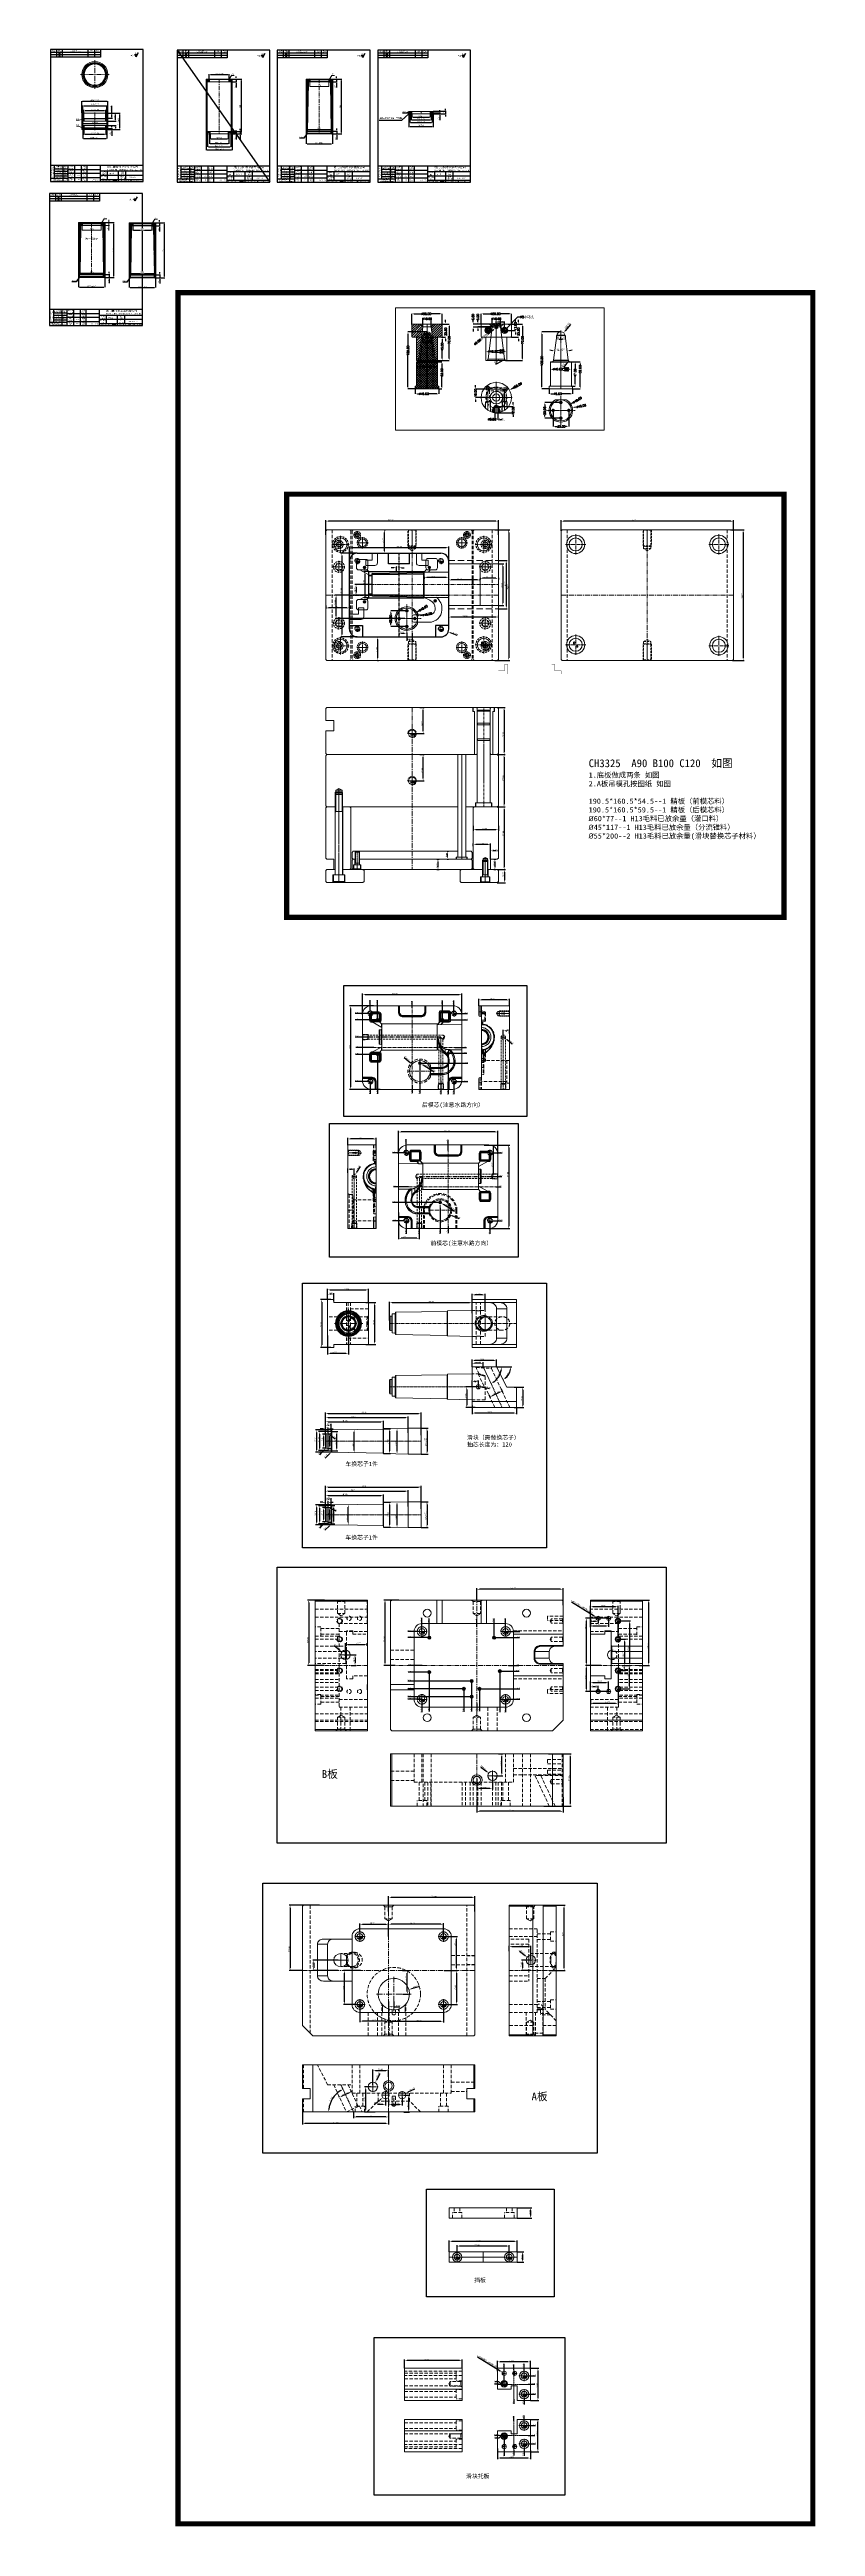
# Model space of a CAD drawing. Header units: millimetres. Extents: x 5647 to 7112, y -2229 to 2511.
import ezdxf
from ezdxf.enums import TextEntityAlignment as Align

# ---------------------------------------------------------------- set-up
doc = ezdxf.new("R2010")
doc.units = ezdxf.units.MM
doc.header["$PDSIZE"] = -5
for name, pattern in [('CENTER', [0.6, 0.375, -0.075, 0.075, -0.075]), ('DIVIDE', [31.75, 12.7, -6.35, 0, -6.35, 0, -6.35]), ('HIDDEN', [9.525, 6.35, -3.175])]:
    doc.linetypes.add(name, pattern=pattern)
doc.layers.get('0').update_dxf_attribs({"lineweight": 5})
doc.layers.get('Defpoints').update_dxf_attribs({"lineweight": 5})
for name, color, linetype, lineweight in [('cool', 153, 'HIDDEN', 9), ('DEFAULT_2', 8, 'HIDDEN', 18), ('dim', 82, 'Continuous', 9), ('epin', 13, 'Continuous', 9), ('insert', 85, 'Continuous', 20), ('moldbase', 7, 'Continuous', 20), ('screw', 33, 'Continuous', 13), ('图框', 7, 'Continuous', 30), ('尺寸线层', 3, 'Continuous', 18), ('文本标注', 3, 'Continuous', 5), ('粗实线', 7, 'Continuous', 30)]:
    doc.layers.add(name, color=color, linetype=linetype, lineweight=lineweight)
doc.layers.add('辅助线', color=4, linetype='Continuous', lineweight=5, plot=False)
doc.styles.add('A100', font='ARIAL.TTF')
doc.styles.add('ROMANC', font='romanc.shx', dxfattribs={"bigfont": 'gbcbig.shx'})
doc.styles.add('SEISO_TTF', font='')
doc.styles.get("Standard").update_dxf_attribs({"font": 'txt.shx', "bigfont": 'gbcbig.shx'})
doc.styles.add('TXT', font='txt.shx', dxfattribs={"bigfont": 'gbcbig.shx'})
doc.styles.add('TXT05', font='txt.shx', dxfattribs={"width": 0.5, "bigfont": 'gbcbig.shx'})
doc.styles.add('宋体100', font='SimSun.ttf')
doc.styles.add('标注', font='isocp.shx', dxfattribs={"width": 0.8, "bigfont": 'hztxt.shx'})
doc.styles.get('SEISO_TTF').set_extended_font_data('Solid Edge ISO')
doc.dimstyles.new('a4', dxfattribs={"dimtxt": 3.2, "dimasz": 1.5, "dimexe": 0.18, "dimexo": 0.5, "dimgap": 0.615, "dimtad": 1, "dimdec": 1, "dimzin": 0, "dimdsep": 46, "dimtxsty": '标注', "dimcen": 0.09, "dimdle": 3, "dimclrd": 3, "dimclre": 3, "dimclrt": 3, "dimadec": 1, "dimazin": 0, "dimtfac": 1, "dimtdec": 1, "dimtofl": 0, "dimtmove": 0, "dimatfit": 3, "dimfxl": 0, "dimtolj": 1, "dimarcsym": 0})
doc.dimstyles.new('ISO-25', dxfattribs={"dimtxt": 3.2, "dimasz": 2.5, "dimexe": 1.25, "dimexo": 0.625, "dimtad": 1, "dimdsep": 46, "dimtxsty": '标注', "dimcen": 2.5, "dimdle": 5, "dimadec": 0, "dimazin": 0, "dimtfac": 1, "dimtmove": 0, "dimatfit": 3, "dimfxl": 0, "dimarcsym": 0})
doc.dimstyles.new('M1', dxfattribs={"dimtxt": 2.5, "dimasz": 2.5, "dimexe": 1.25, "dimexo": 0.625, "dimtad": 1, "dimdec": 1, "dimdsep": 46, "dimtxsty": 'A100', "dimcen": 2.5, "dimdle": 5, "dimclrd": 256, "dimclre": 256, "dimclrt": 3, "dimadec": 0, "dimazin": 0, "dimtfac": 1, "dimtdec": 1, "dimtmove": 0, "dimatfit": 3, "dimfxl": 0, "dimtolj": 1, "dimarcsym": 0})
doc.dimstyles.new('M1.25', dxfattribs={"dimtxt": 2.5, "dimasz": 2.5, "dimexe": 1.25, "dimexo": 0.625, "dimtad": 1, "dimdec": 1, "dimdsep": 46, "dimtxsty": 'A100', "dimcen": 2.5, "dimdle": 5, "dimclrd": 256, "dimclre": 256, "dimclrt": 3, "dimadec": 0, "dimazin": 0, "dimtfac": 1, "dimtdec": 1, "dimtmove": 0, "dimatfit": 3, "dimfxl": 0, "dimtolj": 1, "dimarcsym": 0})
doc.dimstyles.get("Standard").update_dxf_attribs({"dimtxt": 0.18, "dimasz": 0.18, "dimexe": 0.18, "dimexo": 0.0625, "dimgap": 0.09, "dimtad": 0, "dimtih": 1, "dimtoh": 1, "dimdec": 4, "dimzin": 0, "dimdsep": 46, "dimtxsty": 'Standard', "dimcen": 0.09, "dimdle": 0.36, "dimadec": 0, "dimazin": 0, "dimtfac": 1, "dimtdec": 4, "dimtofl": 0, "dimtmove": 0, "dimatfit": 3, "dimfxl": 0, "dimtolj": 1, "dimarcsym": 0})
doc.dimstyles.new('STANDARD$0', dxfattribs={"dimscale": 4, "dimtxt": 1, "dimasz": 0.2, "dimexe": 0.2, "dimexo": 0.2, "dimgap": 0.2, "dimtad": 1, "dimdec": 1, "dimzin": 9, "dimdsep": 46, "dimtxsty": 'SEISO_TTF', "dimcen": 2, "dimclrd": 256, "dimclre": 256, "dimclrt": 256, "dimadec": 4, "dimazin": 2, "dimtfac": 1, "dimtdec": 1, "dimtmove": 0, "dimatfit": 3, "dimfxl": 0, "dimtolj": 1, "dimtzin": 0, "dimlwd": 9, "dimlwe": 9, "dimarcsym": 0})
doc.dimstyles.new('φ', dxfattribs={"dimtxt": 2.5, "dimasz": 1.5, "dimexe": 0.18, "dimexo": 0.5, "dimgap": 0.615, "dimtad": 1, "dimdec": 1, "dimzin": 0, "dimdsep": 46, "dimtxsty": 'A100', "dimcen": 0.09, "dimdle": 3, "dimclrd": 3, "dimclre": 3, "dimclrt": 3, "dimadec": 1, "dimazin": 0, "dimtfac": 1, "dimtdec": 1, "dimtofl": 0, "dimtmove": 0, "dimatfit": 3, "dimfxl": 0, "dimtolj": 1, "dimarcsym": 0})
doc.dimstyles.new('φ+0.1', dxfattribs={"dimtxt": 2.5, "dimasz": 1.5, "dimexe": 0.18, "dimexo": 0.5, "dimgap": 0.15, "dimtad": 1, "dimdec": 1, "dimzin": 0, "dimdsep": 46, "dimtxsty": 'A100', "dimcen": 0.09, "dimdle": 3, "dimclrd": 3, "dimclre": 3, "dimclrt": 3, "dimadec": 1, "dimazin": 0, "dimtfac": 1, "dimtdec": 1, "dimtofl": 0, "dimtmove": 0, "dimatfit": 3, "dimfxl": 0, "dimtolj": 1, "dimarcsym": 0})
doc.dimstyles.new('φ+0.1-0', dxfattribs={"dimtxt": 2.5, "dimasz": 1.5, "dimexe": 0.18, "dimexo": 0.5, "dimgap": 0.15, "dimtad": 1, "dimdec": 1, "dimzin": 0, "dimdsep": 46, "dimtxsty": 'A100', "dimcen": 0.09, "dimdle": 3, "dimclrd": 3, "dimclre": 3, "dimclrt": 3, "dimadec": 1, "dimazin": 0, "dimtfac": 1, "dimtdec": 1, "dimtofl": 0, "dimtmove": 0, "dimatfit": 3, "dimfxl": 0, "dimtolj": 1, "dimarcsym": 0})
doc.dimstyles.new('φ+0.2', dxfattribs={"dimtxt": 2.5, "dimasz": 1.5, "dimexe": 0.18, "dimexo": 0.5, "dimgap": 0.15, "dimtad": 1, "dimdec": 1, "dimzin": 0, "dimdsep": 46, "dimtxsty": 'A100', "dimcen": 0.09, "dimdle": 3, "dimclrd": 3, "dimclre": 3, "dimclrt": 3, "dimadec": 1, "dimazin": 0, "dimtfac": 1, "dimtdec": 1, "dimtofl": 0, "dimtmove": 0, "dimatfit": 3, "dimfxl": 0, "dimtolj": 1, "dimarcsym": 0})
doc.dimstyles.new('副本 a4', dxfattribs={"dimtxt": 3.2, "dimasz": 5, "dimexe": 2, "dimexo": 0, "dimgap": 0, "dimtad": 1, "dimzin": 0, "dimdsep": 46, "dimtxsty": '标注', "dimcen": 0, "dimdle": 3, "dimclrd": 4, "dimclre": 4, "dimclrt": 6, "dimazin": 0, "dimtfac": 1, "dimtofl": 0, "dimtmove": 0, "dimatfit": 3, "dimfxl": 0, "dimtolj": 1, "dimarcsym": 0})
doc.dimstyles.new('空', dxfattribs={"dimtxt": 2.5, "dimasz": 2.5, "dimexe": 1.25, "dimexo": 0.625, "dimtad": 1, "dimdec": 1, "dimdsep": 46, "dimtxsty": 'A100', "dimcen": 2.5, "dimdle": 5, "dimclrd": 256, "dimclre": 256, "dimclrt": 3, "dimadec": 0, "dimazin": 0, "dimtfac": 1, "dimtdec": 1, "dimtmove": 0, "dimatfit": 3, "dimfxl": 0, "dimtolj": 1, "dimarcsym": 0})
doc.dimstyles.new('空+0-0.1', dxfattribs={"dimtxt": 2.5, "dimasz": 2.5, "dimexe": 1.25, "dimexo": 0.625, "dimtad": 1, "dimdec": 1, "dimdsep": 46, "dimtxsty": 'A100', "dimcen": 2.5, "dimdle": 5, "dimclrd": 256, "dimclre": 256, "dimclrt": 3, "dimadec": 0, "dimazin": 0, "dimtfac": 1, "dimtdec": 1, "dimtmove": 0, "dimatfit": 3, "dimfxl": 0, "dimtolj": 1, "dimarcsym": 0})
doc.dimstyles.new('空+0.1', dxfattribs={"dimtxt": 2.5, "dimasz": 2.5, "dimexe": 1.25, "dimexo": 0.625, "dimtad": 1, "dimdec": 1, "dimdsep": 46, "dimtxsty": 'A100', "dimcen": 2.5, "dimdle": 5, "dimclrd": 256, "dimclre": 256, "dimclrt": 3, "dimadec": 0, "dimazin": 0, "dimtfac": 1, "dimtdec": 1, "dimtmove": 0, "dimatfit": 3, "dimfxl": 0, "dimtolj": 1, "dimarcsym": 0})
pattern_1 = [(45, (0, 0), (-1.122532, 1.122532), [])]

# ---------------------------------------------------------------- blocks, each defined once
blk = doc.blocks.new('*X2')
at = {"layer": '文本标注'}
for points in [[(5714.8, 2348.7), (5714.8, 2347.9), (5712.3, 2348.3)], [(5751.8, 2348.7), (5751.8, 2347.9), (5754.3, 2348.3)]]:
    blk.add_hatch(color=256, dxfattribs=at).paths.add_polyline_path(points, flags=0)
at = {"layer": '文本标注', "lineweight": -2}
for p, q in [((5712.3, 2359.3), (5712.3, 2347)), ((5714.8, 2348.3), (5751.8, 2348.3)), ((5754.3, 2359.3), (5754.3, 2347))]:
    blk.add_line(p, q, dxfattribs=at)
at = {"layer": '文本标注', "color": 3, "insert": (5733.3, 2350.2), "char_height": 2.5, "width": 31.04, "attachment_point": 5, "style": 'A100'}
blk.add_mtext('M42X1.25', dxfattribs=at)
blk = doc.blocks.new('*X3')
at = {"layer": '文本标注'}
for points in [[(5714.8, 2394), (5714.8, 2393.2), (5712.3, 2393.6)], [(5751.8, 2394), (5751.8, 2393.2), (5754.3, 2393.6)]]:
    blk.add_hatch(color=256, dxfattribs=at).paths.add_polyline_path(points, flags=0)
at = {"layer": '文本标注', "lineweight": -2}
for p, q in [((5712.3, 2379.1), (5712.3, 2394.9)), ((5714.8, 2393.6), (5751.8, 2393.6)), ((5754.3, 2379.1), (5754.3, 2394.9))]:
    blk.add_line(p, q, dxfattribs=at)
at = {"layer": '文本标注', "color": 3, "insert": (5733.3, 2395.5), "char_height": 2.5, "width": 31.04, "attachment_point": 5, "style": 'A100'}
blk.add_mtext('M42X1.25', dxfattribs=at)
blk = doc.blocks.new('*X5')
at = {"layer": '文本标注', "color": 3, "char_height": 2.5, "attachment_point": 1, "style": 'A100'}
for s, insert, width in [('%%C45.5', (5725.6, 2406.7), 60.953), ('{\\H0.69x;+0.15}', (5735, 2407.4), 23.461), ('{\\H0.69x; 0}', (5735, 2405), 23.461)]:
    blk.add_mtext(s, dxfattribs=dict(at, insert=insert, width=width))
blk = doc.blocks.new('*X4')
at = {"layer": '文本标注'}
for points in [[(5712, 2403.4), (5712, 2402.9), (5710.5, 2403.1)], [(5754.5, 2403.4), (5754.5, 2402.9), (5756, 2403.1)]]:
    blk.add_hatch(color=3, dxfattribs=at).paths.add_polyline_path(points, flags=0)
at = {"layer": '文本标注', "color": 3, "lineweight": -2}
for p, q in [((5710.5, 2389.4), (5710.5, 2403.3)), ((5712, 2403.1), (5754.5, 2403.1)), ((5756, 2389.4), (5756, 2403.3))]:
    blk.add_line(p, q, dxfattribs=at)
at = {"layer": '文本标注', "color": 3}
blk.add_blockref('*X5', (0, 0), dxfattribs=at)
blk = doc.blocks.new('*X6')
at = {"layer": '文本标注'}
for points in [[(5765.3, 2386.4), (5766.1, 2386.4), (5765.7, 2388.9)], [(5765.3, 2381.4), (5766.1, 2381.4), (5765.7, 2378.9)]]:
    blk.add_hatch(color=256, dxfattribs=at).paths.add_polyline_path(points, flags=0)
at = {"layer": '文本标注', "lineweight": -2}
for p, q in [((5756.6, 2378.9), (5767, 2378.9)), ((5758.9, 2388.9), (5767, 2388.9)), ((5765.7, 2388.9), (5765.7, 2403)), ((5765.7, 2381.4), (5765.7, 2386.4))]:
    blk.add_line(p, q, dxfattribs=at)
at = {"layer": '文本标注', "color": 3, "insert": (5763.8, 2397.2), "char_height": 2.5, "width": 19.264, "attachment_point": 5, "rotation": 90, "style": 'A100'}
blk.add_mtext('10%%P0.1', dxfattribs=at)
blk = doc.blocks.new('*X7')
at = {"layer": '文本标注'}
for points in [[(5772.4, 2362.6), (5773.2, 2362.6), (5772.8, 2365.1)], [(5772.4, 2360.1), (5773.2, 2360.1), (5772.8, 2357.6)]]:
    blk.add_hatch(color=256, dxfattribs=at).paths.add_polyline_path(points, flags=0)
at = {"layer": '文本标注', "lineweight": -2}
for p, q in [((5756.9, 2365.1), (5774.1, 2365.1)), ((5758.9, 2357.6), (5774.1, 2357.6)), ((5772.8, 2362.6), (5772.8, 2360.1))]:
    blk.add_line(p, q, dxfattribs=at)
at = {"layer": '文本标注', "color": 3, "insert": (5770.9, 2361.3), "char_height": 2.5, "width": 9.097, "attachment_point": 5, "rotation": 90, "style": 'A100'}
blk.add_mtext('7.5', dxfattribs=at)
blk = doc.blocks.new('*X8')
at = {"layer": '文本标注'}
for points in [[(5772.4, 2386.4), (5773.3, 2386.4), (5772.8, 2388.9)], [(5772.4, 2375.9), (5773.3, 2375.9), (5772.8, 2373.4)]]:
    blk.add_hatch(color=256, dxfattribs=at).paths.add_polyline_path(points, flags=0)
at = {"layer": '文本标注', "lineweight": -2}
for p, q in [((5756.9, 2373.4), (5774.1, 2373.4)), ((5769.2, 2388.9), (5774.1, 2388.9)), ((5772.8, 2375.9), (5772.8, 2386.4))]:
    blk.add_line(p, q, dxfattribs=at)
at = {"layer": '文本标注', "color": 3, "insert": (5770.9, 2381.1), "char_height": 2.5, "width": 12.553, "attachment_point": 5, "rotation": 90, "style": 'A100'}
blk.add_mtext('15.5', dxfattribs=at)
blk = doc.blocks.new('*X9')
at = {"layer": '文本标注'}
for points in [[(5780, 2386.4), (5780.8, 2386.4), (5780.4, 2388.9)], [(5780, 2360.1), (5780.8, 2360.1), (5780.4, 2357.6)]]:
    blk.add_hatch(color=256, dxfattribs=at).paths.add_polyline_path(points, flags=0)
at = {"layer": '文本标注', "lineweight": -2}
for p, q in [((5758.9, 2388.9), (5781.7, 2388.9)), ((5780.4, 2386.4), (5780.4, 2360.1)), ((5758.9, 2357.6), (5781.7, 2357.6))]:
    blk.add_line(p, q, dxfattribs=at)
at = {"layer": '文本标注', "color": 3, "insert": (5778.5, 2373.2), "char_height": 2.5, "width": 25.553, "attachment_point": 5, "rotation": 90, "style": 'A100'}
blk.add_mtext('31.3%%P0.1', dxfattribs=at)
blk = doc.blocks.new('*X10')
at = {"layer": '文本标注'}
for points in [[(5709.8, 2412), (5709.8, 2411.5), (5708.3, 2411.8)], [(5756.8, 2412), (5756.8, 2411.5), (5758.3, 2411.8)]]:
    blk.add_hatch(color=3, dxfattribs=at).paths.add_polyline_path(points, flags=0)
at = {"layer": '文本标注', "color": 3, "lineweight": -2}
for p, q in [((5708.3, 2389.4), (5708.3, 2412)), ((5709.8, 2411.8), (5756.8, 2411.8)), ((5758.3, 2389.4), (5758.3, 2412))]:
    blk.add_line(p, q, dxfattribs=at)
at = {"layer": '文本标注', "color": 3, "insert": (5733.3, 2413.2), "char_height": 2.5, "width": 31.917, "attachment_point": 5, "style": 'A100'}
blk.add_mtext('%%C50.0%%P0.2', dxfattribs=at)
blk = doc.blocks.new('*X11')
at = {"layer": '文本标注'}
for points in [[(5711.8, 2340.8), (5711.8, 2340.3), (5710.3, 2340.5)], [(5754.8, 2340.8), (5754.8, 2340.3), (5756.3, 2340.5)]]:
    blk.add_hatch(color=3, dxfattribs=at).paths.add_polyline_path(points, flags=0)
at = {"layer": '文本标注', "color": 3, "lineweight": -2}
for p, q in [((5710.3, 2357.1), (5710.3, 2340.4)), ((5711.8, 2340.5), (5754.8, 2340.5)), ((5756.3, 2357.1), (5756.3, 2340.4))]:
    blk.add_line(p, q, dxfattribs=at)
at = {"layer": '文本标注', "color": 3, "insert": (5733.3, 2342), "char_height": 2.5, "width": 31.002, "attachment_point": 5, "style": 'A100'}
blk.add_mtext('%%C46.0%%P0.1', dxfattribs=at)
blk = doc.blocks.new('*X12')
at = {"layer": '文本标注'}
for points in [[(5711.8, 2368.9), (5711.8, 2368.4), (5710.3, 2368.7)], [(5754.8, 2368.9), (5754.8, 2368.4), (5756.3, 2368.7)]]:
    blk.add_hatch(color=3, dxfattribs=at).paths.add_polyline_path(points, flags=0)
at = {"layer": '文本标注', "color": 3, "lineweight": -2}
for p, q in [((5710.3, 2370), (5710.3, 2368.5)), ((5711.8, 2368.7), (5754.8, 2368.7)), ((5756.3, 2369.3), (5756.3, 2368.5))]:
    blk.add_line(p, q, dxfattribs=at)
at = {"layer": '文本标注', "color": 3, "insert": (5733.3, 2370.6), "char_height": 2.5, "width": 18.411, "attachment_point": 5, "style": 'A100'}
blk.add_mtext('%%C46.0', dxfattribs=at)
blk = doc.blocks.new('*X13')
at = {"layer": '文本标注', "linetype": 'Continuous'}
blk.add_hatch(color=3, dxfattribs=at).paths.add_polyline_path([(13.8, -4.1), (12.4, -3.7), (12.5, -3.3)], flags=0)
at = {"layer": '文本标注', "color": 3, "linetype": 'Continuous'}
for p, q in [((4.7, 0), (0, 0)), ((13.8, -4.1), (4.7, 0))]:
    blk.add_line(p, q, dxfattribs=at)
at = {"layer": '文本标注', "color": 3}
blk.add_line((0, 0), (0, 0), dxfattribs=at)
blk = doc.blocks.new('*X14')
at = {"layer": '文本标注', "linetype": 'Continuous'}
blk.add_hatch(color=3, dxfattribs=at).paths.add_polyline_path([(14.8, 3.1), (13.5, 2.5), (13.4, 2.8)], flags=0)
at = {"layer": '文本标注', "color": 3, "linetype": 'Continuous'}
for p, q in [((5.4, 0), (0, 0)), ((14.8, 3.1), (5.4, 0))]:
    blk.add_line(p, q, dxfattribs=at)
at = {"layer": '文本标注', "color": 3}
blk.add_line((0, 0), (0, 0), dxfattribs=at)
blk = doc.blocks.new('*X16')
at = {"layer": '文本标注', "color": 3, "char_height": 2.5, "attachment_point": 1, "rotation": 90, "style": 'A100'}
for s, insert, width in [('{\\H0.69x; 0}', (5760.9, 2348.3), 14.531), ('2', (5762.5, 2346.4), 21.894), ('{\\H0.69x;-0.1}', (5763.2, 2348.3), 14.531)]:
    blk.add_mtext(s, dxfattribs=dict(at, insert=insert, width=width))
blk = doc.blocks.new('*X15')
at = {"layer": '文本标注'}
for points in [[(5765.2, 2362.1), (5766, 2362.1), (5765.6, 2359.6)], [(5765.2, 2355.1), (5766, 2355.1), (5765.6, 2357.6)]]:
    blk.add_hatch(color=256, dxfattribs=at).paths.add_polyline_path(points, flags=0)
at = {"layer": '文本标注', "lineweight": -2}
for p, q in [((5756.9, 2359.6), (5766.8, 2359.6)), ((5758.9, 2357.6), (5766.8, 2357.6)), ((5765.6, 2362.1), (5765.6, 2364.6)), ((5765.6, 2359.6), (5765.6, 2357.6)), ((5765.6, 2355.1), (5765.6, 2345.7))]:
    blk.add_line(p, q, dxfattribs=at)
at = {"layer": '文本标注', "color": 3}
blk.add_blockref('*X16', (0, 0), dxfattribs=at)
blk = doc.blocks.new('*X17')
at = {"layer": '文本标注'}
for points in [[(5954.7, 2462.9), (5954.7, 2462.1), (5952.2, 2462.5)], [(5987.7, 2462.9), (5987.7, 2462.1), (5990.2, 2462.5)]]:
    blk.add_hatch(color=256, dxfattribs=at).paths.add_polyline_path(points, flags=0)
at = {"layer": '文本标注', "lineweight": -2}
for p, q in [((5952.2, 2454.3), (5952.2, 2463.7)), ((5954.7, 2462.5), (5987.7, 2462.5)), ((5990.2, 2454.3), (5990.2, 2463.7))]:
    blk.add_line(p, q, dxfattribs=at)
at = {"layer": '文本标注', "color": 3, "insert": (5971.2, 2464.4), "char_height": 2.5, "width": 31.04, "attachment_point": 5, "style": 'A100'}
blk.add_mtext('M38X1.25', dxfattribs=at)
blk = doc.blocks.new('*X18')
at = {"layer": '文本标注'}
for points in [[(6003.6, 2456.5), (6004.4, 2456.5), (6004, 2454)], [(6003.6, 2446), (6004.4, 2446), (6004, 2448.5)]]:
    blk.add_hatch(color=256, dxfattribs=at).paths.add_polyline_path(points, flags=0)
at = {"layer": '文本标注', "lineweight": -2}
for p, q in [((5994.8, 2448.5), (6005.3, 2448.5)), ((5996.8, 2454), (6005.3, 2454)), ((6004, 2456.5), (6004, 2459)), ((6004, 2454), (6004, 2448.5)), ((6004, 2446), (6004, 2437.7))]:
    blk.add_line(p, q, dxfattribs=at)
at = {"layer": '文本标注', "color": 3, "insert": (6002.1, 2440.6), "char_height": 2.5, "width": 9.139, "attachment_point": 5, "rotation": 90, "style": 'A100'}
blk.add_mtext('5.5', dxfattribs=at)
blk = doc.blocks.new('*X19')
at = {"layer": '文本标注'}
for points in [[(5954.2, 2330.8), (5954.2, 2330.3), (5952.7, 2330.6)], [(5988.3, 2330.8), (5988.3, 2330.3), (5989.8, 2330.6)]]:
    blk.add_hatch(color=3, dxfattribs=at).paths.add_polyline_path(points, flags=0)
at = {"layer": '文本标注', "color": 3, "lineweight": -2}
for p, q in [((5952.7, 2348.5), (5952.7, 2330.4)), ((5954.2, 2330.6), (5988.3, 2330.6)), ((5989.8, 2348.5), (5989.8, 2330.4))]:
    blk.add_line(p, q, dxfattribs=at)
at = {"layer": '文本标注', "color": 3, "insert": (5971.2, 2332), "char_height": 2.5, "width": 31.002, "attachment_point": 5, "style": 'A100'}
blk.add_mtext('%%C37.1%%P0.1', dxfattribs=at)
blk = doc.blocks.new('*X20')
at = {"layer": '文本标注'}
for points in [[(5950.5, 2324.6), (5950.5, 2324.1), (5949, 2324.4)], [(5992, 2324.6), (5992, 2324.1), (5993.5, 2324.4)]]:
    blk.add_hatch(color=3, dxfattribs=at).paths.add_polyline_path(points, flags=0)
at = {"layer": '文本标注', "color": 3, "lineweight": -2}
for p, q in [((5949, 2348.5), (5949, 2324.2)), ((5950.5, 2324.4), (5992, 2324.4)), ((5993.5, 2348.5), (5993.5, 2324.2))]:
    blk.add_line(p, q, dxfattribs=at)
at = {"layer": '文本标注', "color": 3, "insert": (5971.2, 2325.8), "char_height": 2.5, "width": 31.002, "attachment_point": 5, "style": 'A100'}
blk.add_mtext('%%C44.5%%P0.1', dxfattribs=at)
blk = doc.blocks.new('*X21')
at = {"layer": '文本标注'}
for points in [[(5955.2, 2339.9), (5955.2, 2339.4), (5953.7, 2339.7)], [(5987.2, 2339.9), (5987.2, 2339.4), (5988.7, 2339.7)]]:
    blk.add_hatch(color=3, dxfattribs=at).paths.add_polyline_path(points, flags=0)
at = {"layer": '文本标注', "color": 3, "lineweight": -2}
for p, q in [((5953.7, 2348.5), (5953.7, 2339.5)), ((5955.2, 2339.7), (5987.2, 2339.7)), ((5988.7, 2348.5), (5988.7, 2339.5))]:
    blk.add_line(p, q, dxfattribs=at)
at = {"layer": '文本标注', "color": 3, "insert": (5971.2, 2341.6), "char_height": 2.5, "width": 18.411, "attachment_point": 5, "style": 'A100'}
blk.add_mtext('%%C35.0', dxfattribs=at)
blk = doc.blocks.new('*X22')
at = {"layer": '文本标注'}
for points in [[(5947.7, 2318.6), (5947.7, 2318.1), (5946.2, 2318.3)], [(5994.7, 2318.6), (5994.7, 2318.1), (5996.2, 2318.3)]]:
    blk.add_hatch(color=3, dxfattribs=at).paths.add_polyline_path(points, flags=0)
at = {"layer": '文本标注', "color": 3, "lineweight": -2}
for p, q in [((5946.2, 2348.5), (5946.2, 2318.1)), ((5996.2, 2348.5), (5996.2, 2318.1)), ((5947.7, 2318.3), (5994.7, 2318.3))]:
    blk.add_line(p, q, dxfattribs=at)
at = {"layer": '文本标注', "color": 3, "insert": (5971.2, 2319.8), "char_height": 2.5, "width": 31.917, "attachment_point": 5, "style": 'A100'}
blk.add_mtext('%%C50.0%%P0.2', dxfattribs=at)
blk = doc.blocks.new('*X23')
at = {"layer": '文本标注'}
for points in [[(6003.6, 2354), (6004.5, 2354), (6004, 2351.5)], [(6003.6, 2346.5), (6004.5, 2346.5), (6004, 2349)]]:
    blk.add_hatch(color=256, dxfattribs=at).paths.add_polyline_path(points, flags=0)
at = {"layer": '文本标注', "lineweight": -2}
for p, q in [((5994.1, 2351.5), (6005.3, 2351.5)), ((5996.8, 2349), (6005.3, 2349)), ((6004, 2354), (6004, 2356.5)), ((6004, 2351.5), (6004, 2349)), ((6004, 2346.5), (6004, 2338.2))]:
    blk.add_line(p, q, dxfattribs=at)
at = {"layer": '文本标注', "color": 3, "insert": (6002.1, 2341.1), "char_height": 2.5, "width": 9.226, "attachment_point": 5, "rotation": 90, "style": 'A100'}
blk.add_mtext('2.5', dxfattribs=at)
blk = doc.blocks.new('*X24')
at = {"layer": '文本标注'}
for points in [[(6011.2, 2356), (6012, 2356), (6011.6, 2353.5)], [(6011.2, 2346.5), (6012, 2346.5), (6011.6, 2349)]]:
    blk.add_hatch(color=256, dxfattribs=at).paths.add_polyline_path(points, flags=0)
at = {"layer": '文本标注', "lineweight": -2}
for p, q in [((5994.8, 2353.5), (6012.9, 2353.5)), ((5996.8, 2349), (6012.9, 2349)), ((6011.6, 2356), (6011.6, 2358.5)), ((6011.6, 2353.5), (6011.6, 2349)), ((6011.6, 2346.5), (6011.6, 2338.1))]:
    blk.add_line(p, q, dxfattribs=at)
at = {"layer": '文本标注', "color": 3, "insert": (6009.7, 2341.1), "char_height": 2.5, "width": 9.341, "attachment_point": 5, "rotation": 90, "style": 'A100'}
blk.add_mtext('4.5', dxfattribs=at)
blk = doc.blocks.new('*X25')
at = {"layer": '文本标注'}
for points in [[(6012.8, 2451.5), (6013.6, 2451.5), (6013.2, 2454)], [(6012.8, 2351.5), (6013.6, 2351.5), (6013.2, 2349)]]:
    blk.add_hatch(color=256, dxfattribs=at).paths.add_polyline_path(points, flags=0)
at = {"layer": '文本标注', "lineweight": -2}
for p, q in [((5996.8, 2454), (6014.4, 2454)), ((6013.2, 2451.5), (6013.2, 2351.5)), ((5996.8, 2349), (6014.4, 2349))]:
    blk.add_line(p, q, dxfattribs=at)
at = {"layer": '文本标注', "color": 3, "insert": (6011.3, 2401.5), "char_height": 2.5, "width": 10.614, "attachment_point": 5, "rotation": 90, "style": 'A100'}
blk.add_mtext('105', dxfattribs=at)
blk = doc.blocks.new('*X26')
at = {"layer": '文本标注', "linetype": 'Continuous'}
blk.add_hatch(color=3, dxfattribs=at).paths.add_polyline_path([(-9.4, -6.9), (-8.8, -5.6), (-8.5, -5.8)], flags=0)
at = {"layer": '文本标注', "color": 3, "linetype": 'Continuous'}
for p, q in [((-9.4, -6.9), (-5, 0)), ((-5, 0), (0, 0))]:
    blk.add_line(p, q, dxfattribs=at)
at = {"layer": '文本标注', "color": 3}
blk.add_line((0, 0), (0, 0), dxfattribs=at)
blk = doc.blocks.new('*X27')
at = {"layer": '文本标注'}
for points in [[(6195.2, 2456.5), (6196, 2456.5), (6195.6, 2454)], [(6195.2, 2446), (6196, 2446), (6195.6, 2448.5)]]:
    blk.add_hatch(color=256, dxfattribs=at).paths.add_polyline_path(points, flags=0)
at = {"layer": '文本标注', "lineweight": -2}
for p, q in [((6186.4, 2448.5), (6196.9, 2448.5)), ((6188.4, 2454), (6196.9, 2454)), ((6195.6, 2456.5), (6195.6, 2459)), ((6195.6, 2454), (6195.6, 2448.5)), ((6195.6, 2446), (6195.6, 2437.7))]:
    blk.add_line(p, q, dxfattribs=at)
at = {"layer": '文本标注', "color": 3, "insert": (6193.7, 2440.6), "char_height": 2.5, "width": 9.139, "attachment_point": 5, "rotation": 90, "style": 'A100'}
blk.add_mtext('5.5', dxfattribs=at)
blk = doc.blocks.new('*X28')
at = {"layer": '文本标注'}
for points in [[(6204.3, 2451.5), (6205.2, 2451.5), (6204.8, 2454)], [(6204.3, 2351.5), (6205.2, 2351.5), (6204.8, 2349)]]:
    blk.add_hatch(color=256, dxfattribs=at).paths.add_polyline_path(points, flags=0)
at = {"layer": '文本标注', "lineweight": -2}
for p, q in [((6188.4, 2454), (6206, 2454)), ((6204.8, 2451.5), (6204.8, 2351.5)), ((6188.4, 2349), (6206, 2349))]:
    blk.add_line(p, q, dxfattribs=at)
at = {"layer": '文本标注', "color": 3, "insert": (6202.9, 2401.5), "char_height": 2.5, "width": 10.614, "attachment_point": 5, "rotation": 90, "style": 'A100'}
blk.add_mtext('105', dxfattribs=at)
blk = doc.blocks.new('*X29')
at = {"layer": '文本标注', "linetype": 'Continuous'}
blk.add_hatch(color=3, dxfattribs=at).paths.add_polyline_path([(-9.4, -6.9), (-8.8, -5.6), (-8.5, -5.8)], flags=0)
at = {"layer": '文本标注', "color": 3, "linetype": 'Continuous'}
for p, q in [((-9.4, -6.9), (-5, 0)), ((-5, 0), (0, 0))]:
    blk.add_line(p, q, dxfattribs=at)
at = {"layer": '文本标注', "color": 3}
blk.add_line((0, 0), (0, 0), dxfattribs=at)
blk = doc.blocks.new('*X30')
at = {"layer": '文本标注'}
for points in [[(6341.5, 2381.3), (6341.5, 2380.8), (6340, 2381)], [(6373.5, 2381.3), (6373.5, 2380.8), (6375, 2381)]]:
    blk.add_hatch(color=3, dxfattribs=at).paths.add_polyline_path(points, flags=0)
at = {"layer": '文本标注', "color": 3, "lineweight": -2}
for p, q in [((6340, 2386.8), (6340, 2380.9)), ((6341.5, 2381), (6373.5, 2381)), ((6375, 2386.8), (6375, 2380.9))]:
    blk.add_line(p, q, dxfattribs=at)
at = {"layer": '文本标注', "color": 3, "insert": (6357.5, 2382.9), "char_height": 2.5, "width": 18.411, "attachment_point": 5, "style": 'A100'}
blk.add_mtext('%%C35.0', dxfattribs=at)
blk = doc.blocks.new('*X31')
at = {"layer": '文本标注'}
for points in [[(6337.5, 2371), (6337.5, 2370.5), (6336, 2370.8)], [(6377.5, 2371), (6377.5, 2370.5), (6379, 2370.8)]]:
    blk.add_hatch(color=3, dxfattribs=at).paths.add_polyline_path(points, flags=0)
at = {"layer": '文本标注', "color": 3, "lineweight": -2}
for p, q in [((6336, 2386.8), (6336, 2370.6)), ((6337.5, 2370.8), (6377.5, 2370.8)), ((6379, 2386.8), (6379, 2370.6))]:
    blk.add_line(p, q, dxfattribs=at)
at = {"layer": '文本标注', "color": 3, "insert": (6357.5, 2372.2), "char_height": 2.5, "width": 31.002, "attachment_point": 5, "style": 'A100'}
blk.add_mtext('%%C43.0%%P0.1', dxfattribs=at)
blk = doc.blocks.new('*X32')
at = {"layer": '文本标注'}
for points in [[(6339.9, 2375.6), (6339.9, 2375.1), (6338.4, 2375.4)], [(6375.1, 2375.6), (6375.1, 2375.1), (6376.6, 2375.4)]]:
    blk.add_hatch(color=3, dxfattribs=at).paths.add_polyline_path(points, flags=0)
at = {"layer": '文本标注', "color": 3, "lineweight": -2}
for p, q in [((6338.4, 2386.8), (6338.4, 2375.2)), ((6375.1, 2375.4), (6339.9, 2375.4)), ((6376.6, 2386.8), (6376.6, 2375.2))]:
    blk.add_line(p, q, dxfattribs=at)
at = {"layer": '文本标注', "color": 3, "insert": (6357.5, 2376.8), "char_height": 2.5, "width": 31.002, "attachment_point": 5, "style": 'A100'}
blk.add_mtext('%%C38.2%%P0.1', dxfattribs=at)
blk = doc.blocks.new('*X34')
at = {"layer": '文本标注', "color": 3, "char_height": 2.5, "attachment_point": 1, "rotation": 90, "style": 'A100'}
for s, insert, width in [('{\\H0.69x; 0}', (6388.9, 2377.9), 14.531), ('2', (6390.4, 2376.1), 21.894), ('{\\H0.69x;-0.1}', (6391.2, 2377.9), 14.531)]:
    blk.add_mtext(s, dxfattribs=dict(at, insert=insert, width=width))
blk = doc.blocks.new('*X33')
at = {"layer": '文本标注'}
for points in [[(6393.1, 2391.8), (6394, 2391.8), (6393.6, 2389.3)], [(6393.1, 2384.8), (6394, 2384.8), (6393.6, 2387.3)]]:
    blk.add_hatch(color=256, dxfattribs=at).paths.add_polyline_path(points, flags=0)
at = {"layer": '文本标注', "lineweight": -2}
for p, q in [((6379.6, 2389.3), (6394.8, 2389.3)), ((6380.8, 2387.3), (6394.8, 2387.3)), ((6393.6, 2391.8), (6393.6, 2394.3)), ((6393.6, 2389.3), (6393.6, 2387.3)), ((6393.6, 2384.8), (6393.6, 2375.4))]:
    blk.add_line(p, q, dxfattribs=at)
at = {"layer": '文本标注', "color": 3}
blk.add_blockref('*X34', (0, 0), dxfattribs=at)
blk = doc.blocks.new('*X35')
at = {"layer": '文本标注'}
for points in [[(6403.8, 2394.8), (6404.6, 2394.8), (6404.2, 2392.3)], [(6403.8, 2384.8), (6404.6, 2384.8), (6404.2, 2387.3)]]:
    blk.add_hatch(color=256, dxfattribs=at).paths.add_polyline_path(points, flags=0)
at = {"layer": '文本标注', "lineweight": -2}
for p, q in [((6380.8, 2392.3), (6405.4, 2392.3)), ((6380.8, 2387.3), (6405.4, 2387.3)), ((6404.2, 2394.8), (6404.2, 2397.3)), ((6404.2, 2392.3), (6404.2, 2387.3)), ((6404.2, 2384.8), (6404.2, 2382.3))]:
    blk.add_line(p, q, dxfattribs=at)
at = {"layer": '文本标注', "color": 3, "insert": (6402.3, 2389.8), "char_height": 2.5, "width": 5.019, "attachment_point": 5, "rotation": 90, "style": 'A100'}
blk.add_mtext('5', dxfattribs=at)
blk = doc.blocks.new('*X36')
at = {"layer": '文本标注'}
for points in [[(6336.5, 2363.9), (6336.5, 2363), (6334, 2363.5)], [(6378.5, 2363.9), (6378.5, 2363), (6381, 2363.5)]]:
    blk.add_hatch(color=256, dxfattribs=at).paths.add_polyline_path(points, flags=0)
at = {"layer": '文本标注', "lineweight": -2}
for p, q in [((6334, 2387.4), (6334, 2362.2)), ((6381, 2387.4), (6381, 2362.2)), ((6336.5, 2363.5), (6378.5, 2363.5))]:
    blk.add_line(p, q, dxfattribs=at)
at = {"layer": '文本标注', "color": 3, "insert": (6357.5, 2365.3), "char_height": 2.5, "width": 20.328, "attachment_point": 5, "style": 'A100'}
blk.add_mtext('M47X1', dxfattribs=at)
blk = doc.blocks.new('*X37')
at = {"layer": '文本标注'}
for points in [[(6195.9, 2357), (6196.7, 2357), (6196.3, 2354.5)], [(6195.9, 2346.5), (6196.7, 2346.5), (6196.3, 2349)]]:
    blk.add_hatch(color=256, dxfattribs=at).paths.add_polyline_path(points, flags=0)
at = {"layer": '文本标注', "lineweight": -2}
for p, q in [((6186.9, 2354.5), (6197.6, 2354.5)), ((6188.4, 2349), (6197.6, 2349)), ((6196.3, 2357), (6196.3, 2359.5)), ((6196.3, 2354.5), (6196.3, 2349)), ((6196.3, 2346.5), (6196.3, 2338.2))]:
    blk.add_line(p, q, dxfattribs=at)
at = {"layer": '文本标注', "color": 3, "insert": (6194.4, 2341.1), "char_height": 2.5, "width": 9.139, "attachment_point": 5, "rotation": 90, "style": 'A100'}
blk.add_mtext('5.5', dxfattribs=at)
blk = doc.blocks.new('*X38')
at = {"layer": '文本标注'}
for points in [[(6139.3, 2330.6), (6139.3, 2330.1), (6137.8, 2330.4)], [(6186.3, 2330.6), (6186.3, 2330.1), (6187.8, 2330.4)]]:
    blk.add_hatch(color=3, dxfattribs=at).paths.add_polyline_path(points, flags=0)
at = {"layer": '文本标注', "color": 3, "lineweight": -2}
for p, q in [((6137.8, 2348.5), (6137.8, 2330.2)), ((6139.3, 2330.4), (6186.3, 2330.4)), ((6187.8, 2348.5), (6187.8, 2330.2))]:
    blk.add_line(p, q, dxfattribs=at)
at = {"layer": '文本标注', "color": 3, "insert": (6162.8, 2331.8), "char_height": 2.5, "width": 31.917, "attachment_point": 5, "style": 'A100'}
blk.add_mtext('%%C50.0%%P0.2', dxfattribs=at)
blk = doc.blocks.new('*X39')
at = {"layer": '粗实线', "linetype": 'Continuous'}
blk.add_hatch(color=3, dxfattribs=at).paths.add_polyline_path([(13.8, 8.4), (13.1, 7), (12.8, 7.2)], flags=0)
at = {"layer": '粗实线', "color": 3, "linetype": 'Continuous'}
for p, q in [((8, 0), (0, 0)), ((13.8, 8.4), (8, 0))]:
    blk.add_line(p, q, dxfattribs=at)
at = {"layer": '粗实线', "color": 3}
blk.add_line((0, 0), (0, 0), dxfattribs=at)
blk = doc.blocks.new('*X40')
at = {"layer": '粗实线', "linetype": 'Continuous'}
blk.add_hatch(color=3, dxfattribs=at).paths.add_polyline_path([(12.3, 2.4), (11, 1.6), (10.9, 2)], flags=0)
at = {"layer": '粗实线', "color": 3, "linetype": 'Continuous'}
for p, q in [((7.1, 0), (0, 0)), ((12.3, 2.4), (7.1, 0))]:
    blk.add_line(p, q, dxfattribs=at)
at = {"layer": '粗实线', "color": 3}
blk.add_line((0, 0), (0, 0), dxfattribs=at)
blk = doc.blocks.new('*X41')
at = {"layer": '粗实线', "linetype": 'Continuous'}
blk.add_hatch(color=3, dxfattribs=at).paths.add_polyline_path([(5.2, -1), (3.7, -0.9), (3.7, -0.5)], flags=0)
at = {"layer": '粗实线', "color": 3, "linetype": 'Continuous'}
blk.add_line((5.2, -1), (0, 0), dxfattribs=at)
at = {"layer": '粗实线', "color": 3}
blk.add_line((0, 0), (0, 0), dxfattribs=at)
blk = doc.blocks.new('*X42')
at = {"layer": '粗实线', "linetype": 'Continuous'}
blk.add_hatch(color=3, dxfattribs=at).paths.add_polyline_path([(57, 13.2), (56, 12), (55.7, 12.3)], flags=0)
at = {"layer": '粗实线', "color": 3, "linetype": 'Continuous'}
for p, q in [((42.8, 0), (0, 0)), ((57, 13.2), (42.8, 0))]:
    blk.add_line(p, q, dxfattribs=at)
at = {"layer": '粗实线', "color": 3}
blk.add_line((0, 0), (0, 0), dxfattribs=at)
blk = doc.blocks.new('*X43')
at = {"layer": '尺寸线层', "linetype": 'Continuous'}
for points in [[(6144.4, 2439.7), (6145.9, 2439.4), (6145.9, 2439.9)], [(6181.2, 2439.7), (6179.7, 2439.4), (6179.7, 2439.9)]]:
    blk.add_hatch(color=3, dxfattribs=at).paths.add_polyline_path(points, flags=0)
at = {"layer": '尺寸线层', "color": 3, "linetype": 'Continuous'}
for p, q in [((6144.4, 2448.6), (6144.4, 2439.5)), ((6181.2, 2439.7), (6144.4, 2439.7)), ((6181.2, 2448), (6181.2, 2439.5))]:
    blk.add_line(p, q, dxfattribs=at)
at = {"layer": '尺寸线层', "color": 3, "insert": (6162.8, 2441.9), "char_height": 3.2, "width": 10.606, "attachment_point": 5, "style": '标注'}
blk.add_mtext('36.4', dxfattribs=at)
blk = doc.blocks.new('*X44')
at = {"layer": '尺寸线层', "linetype": 'Continuous'}
for points in [[(6139.8, 2357.4), (6141.3, 2357.6), (6141.3, 2357.1)], [(6185.8, 2357.4), (6184.3, 2357.6), (6184.3, 2357.1)]]:
    blk.add_hatch(color=3, dxfattribs=at).paths.add_polyline_path(points, flags=0)
at = {"layer": '尺寸线层', "color": 3, "linetype": 'Continuous'}
for p, q in [((6139.8, 2355.5), (6139.8, 2357.6)), ((6139.8, 2357.4), (6185.8, 2357.4)), ((6185.8, 2355.5), (6185.8, 2357.6))]:
    blk.add_line(p, q, dxfattribs=at)
at = {"layer": '尺寸线层', "color": 3, "insert": (6162.8, 2359.6), "char_height": 3.2, "width": 10.606, "attachment_point": 5, "style": '标注'}
blk.add_mtext('45.8', dxfattribs=at)
blk = doc.blocks.new('*X45')
at = {"layer": '文本标注', "linetype": 'Continuous'}
for points in [[(5760, 2179.5), (5760.4, 2182), (5759.5, 2182)], [(5760, 2174), (5760.4, 2171.5), (5759.5, 2171.5)]]:
    blk.add_hatch(color=256, dxfattribs=at).paths.add_polyline_path(points, flags=0)
for p, q in [((5760, 2184.5), (5760, 2164.4)), ((5750.8, 2174), (5761.2, 2174)), ((5752.8, 2179.5), (5761.2, 2179.5))]:
    blk.add_line(p, q, dxfattribs=at)
at = {"layer": '文本标注', "color": 3, "insert": (5758.1, 2166.1), "char_height": 2.5, "width": 6.669, "attachment_point": 5, "rotation": 90, "style": 'A100'}
blk.add_mtext('14', dxfattribs=at)
blk = doc.blocks.new('*X46')
at = {"layer": '文本标注'}
for points in [[(5768.7, 2177), (5769.5, 2177), (5769.1, 2179.5)], [(5768.7, 2077), (5769.5, 2077), (5769.1, 2074.5)]]:
    blk.add_hatch(color=256, dxfattribs=at).paths.add_polyline_path(points, flags=0)
at = {"layer": '文本标注', "lineweight": -2}
for p, q in [((5752.8, 2179.5), (5770.4, 2179.5)), ((5769.1, 2177), (5769.1, 2077)), ((5752.8, 2074.5), (5770.4, 2074.5))]:
    blk.add_line(p, q, dxfattribs=at)
at = {"layer": '文本标注', "color": 3, "insert": (5767.2, 2127), "char_height": 2.5, "width": 10.614, "attachment_point": 5, "rotation": 90, "style": 'A100'}
blk.add_mtext('105', dxfattribs=at)
blk = doc.blocks.new('*X47')
at = {"layer": '文本标注', "linetype": 'Continuous'}
blk.add_hatch(color=3, dxfattribs=at).paths.add_polyline_path([(-9.4, -6.9), (-8.8, -5.6), (-8.5, -5.8)], flags=0)
at = {"layer": '文本标注', "color": 3, "linetype": 'Continuous'}
for p, q in [((-9.4, -6.9), (-5, 0)), ((-5, 0), (0, 0))]:
    blk.add_line(p, q, dxfattribs=at)
at = {"layer": '文本标注', "color": 3}
blk.add_line((0, 0), (0, 0), dxfattribs=at)
blk = doc.blocks.new('*X48')
at = {"layer": '文本标注'}
for points in [[(5760.2, 2082.5), (5761.1, 2082.5), (5760.7, 2080)], [(5760.2, 2072), (5761.1, 2072), (5760.7, 2074.5)]]:
    blk.add_hatch(color=256, dxfattribs=at).paths.add_polyline_path(points, flags=0)
at = {"layer": '文本标注', "lineweight": -2}
for p, q in [((5751.3, 2080), (5761.9, 2080)), ((5752.8, 2074.5), (5761.9, 2074.5)), ((5760.7, 2082.5), (5760.7, 2085)), ((5760.7, 2080), (5760.7, 2074.5)), ((5760.7, 2072), (5760.7, 2063.7))]:
    blk.add_line(p, q, dxfattribs=at)
at = {"layer": '文本标注', "color": 3, "insert": (5758.8, 2066.6), "char_height": 2.5, "width": 9.139, "attachment_point": 5, "rotation": 90, "style": 'A100'}
blk.add_mtext('5.5', dxfattribs=at)
blk = doc.blocks.new('*X49')
at = {"layer": '文本标注'}
for points in [[(5703.6, 2056.1), (5703.6, 2055.6), (5702.1, 2055.8)], [(5750.6, 2056.1), (5750.6, 2055.6), (5752.1, 2055.8)]]:
    blk.add_hatch(color=3, dxfattribs=at).paths.add_polyline_path(points, flags=0)
at = {"layer": '文本标注', "color": 3, "lineweight": -2}
for p, q in [((5702.1, 2074), (5702.1, 2055.6)), ((5703.6, 2055.8), (5750.6, 2055.8)), ((5752.1, 2074), (5752.1, 2055.6))]:
    blk.add_line(p, q, dxfattribs=at)
at = {"layer": '文本标注', "color": 3, "insert": (5727.1, 2057.3), "char_height": 2.5, "width": 31.917, "attachment_point": 5, "style": 'A100'}
blk.add_mtext('%%C50.0%%P0.2', dxfattribs=at)
blk = doc.blocks.new('*X50')
at = {"layer": '粗实线', "linetype": 'Continuous'}
blk.add_hatch(color=3, dxfattribs=at).paths.add_polyline_path([(13.8, 8.4), (13.1, 7), (12.8, 7.2)], flags=0)
at = {"layer": '粗实线', "color": 3, "linetype": 'Continuous'}
for p, q in [((8, 0), (0, 0)), ((13.8, 8.4), (8, 0))]:
    blk.add_line(p, q, dxfattribs=at)
at = {"layer": '粗实线', "color": 3}
blk.add_line((0, 0), (0, 0), dxfattribs=at)
blk = doc.blocks.new('*X51')
at = {"layer": '尺寸线层', "linetype": 'Continuous'}
for points in [[(5708.8, 2165.1), (5710.3, 2164.9), (5710.3, 2165.4)], [(5745.5, 2165.1), (5744, 2164.9), (5744, 2165.4)]]:
    blk.add_hatch(color=3, dxfattribs=at).paths.add_polyline_path(points, flags=0)
at = {"layer": '尺寸线层', "color": 3, "linetype": 'Continuous'}
for p, q in [((5708.8, 2174.1), (5708.8, 2165)), ((5745.5, 2165.1), (5708.8, 2165.1)), ((5745.5, 2173.5), (5745.5, 2165))]:
    blk.add_line(p, q, dxfattribs=at)
at = {"layer": '尺寸线层', "color": 3, "insert": (5727.1, 2167.4), "char_height": 3.2, "width": 10.606, "attachment_point": 5, "style": '标注'}
blk.add_mtext('34.6', dxfattribs=at)
blk = doc.blocks.new('*X52')
at = {"layer": '尺寸线层', "linetype": 'Continuous'}
for points in [[(5704.1, 2082.8), (5705.6, 2083.1), (5705.6, 2082.6)], [(5750.1, 2082.8), (5748.6, 2083.1), (5748.6, 2082.6)]]:
    blk.add_hatch(color=3, dxfattribs=at).paths.add_polyline_path(points, flags=0)
at = {"layer": '尺寸线层', "color": 3, "linetype": 'Continuous'}
for p, q in [((5704.1, 2081), (5704.1, 2083)), ((5704.1, 2082.8), (5750.1, 2082.8)), ((5750.1, 2081), (5750.1, 2083))]:
    blk.add_line(p, q, dxfattribs=at)
at = {"layer": '尺寸线层', "color": 3, "insert": (5727.1, 2085), "char_height": 3.2, "width": 10.971, "attachment_point": 5, "style": '标注'}
blk.add_mtext('40.4', dxfattribs=at)
blk = doc.blocks.new('*D54')
at = {"layer": 'Defpoints', "color": 0}
for p in [(5847.2, 2173.3), (5849.2, 2178.8), (5857, 2173.3)]:
    blk.add_point(p, dxfattribs=at)
at = {"layer": '文本标注', "linetype": 'Continuous', "lineweight": -2}
for p, q in [((5857, 2181.3), (5857, 2183.8)), ((5847.9, 2173.3), (5858.3, 2173.3)), ((5849.9, 2178.8), (5858.3, 2178.8)), ((5857, 2178.8), (5857, 2173.3)), ((5857, 2170.8), (5857, 2162.5))]:
    blk.add_line(p, q, dxfattribs=at)
at = {"layer": '文本标注'}
for points in [[(5856.6, 2181.3), (5857.5, 2181.3), (5857, 2178.8)], [(5856.6, 2170.8), (5857.5, 2170.8), (5857, 2173.3)]]:
    blk.add_solid(points, dxfattribs=at)
at = {"layer": '文本标注', "color": 3, "insert": (5855.2, 2165.4), "char_height": 2.5, "attachment_point": 5, "rotation": 90, "style": 'A100'}
blk.add_mtext('\\A1;5.5', dxfattribs=at)
blk = doc.blocks.new('*D55')
at = {"layer": 'Defpoints', "color": 0}
for p in [(5849.2, 2178.8), (5849.2, 2073.8), (5866.2, 2073.8)]:
    blk.add_point(p, dxfattribs=at)
at = {"layer": '文本标注', "linetype": 'Continuous', "lineweight": -2}
for p, q in [((5849.9, 2178.8), (5867.5, 2178.8)), ((5866.2, 2176.3), (5866.2, 2076.3)), ((5849.9, 2073.8), (5867.5, 2073.8))]:
    blk.add_line(p, q, dxfattribs=at)
at = {"layer": '文本标注'}
for points in [[(5865.8, 2176.3), (5866.6, 2176.3), (5866.2, 2178.8)], [(5865.8, 2076.3), (5866.6, 2076.3), (5866.2, 2073.8)]]:
    blk.add_solid(points, dxfattribs=at)
at = {"layer": '文本标注', "color": 3, "insert": (5864.3, 2126.3), "char_height": 2.5, "attachment_point": 5, "rotation": 90, "style": 'A100'}
blk.add_mtext('\\A1;105', dxfattribs=at)
blk = doc.blocks.new('*D56')
at = {"layer": 'Defpoints', "color": 0}
for p in [(5847.7, 2079.3), (5849.2, 2073.8), (5857.8, 2073.8)]:
    blk.add_point(p, dxfattribs=at)
at = {"layer": '文本标注', "linetype": 'Continuous', "lineweight": -2}
for p, q in [((5848.4, 2079.3), (5859, 2079.3)), ((5849.9, 2073.8), (5859, 2073.8)), ((5857.8, 2081.8), (5857.8, 2084.3)), ((5857.8, 2079.3), (5857.8, 2073.8)), ((5857.8, 2071.3), (5857.8, 2063))]:
    blk.add_line(p, q, dxfattribs=at)
at = {"layer": '文本标注'}
for points in [[(5857.3, 2081.8), (5858.2, 2081.8), (5857.8, 2079.3)], [(5857.3, 2071.3), (5858.2, 2071.3), (5857.8, 2073.8)]]:
    blk.add_solid(points, dxfattribs=at)
at = {"layer": '文本标注', "color": 3, "insert": (5855.9, 2065.9), "char_height": 2.5, "attachment_point": 5, "rotation": 90, "style": 'A100'}
blk.add_mtext('\\A1;5.5', dxfattribs=at)
blk = doc.blocks.new('*D57')
at = {"layer": 'Defpoints', "color": 0}
for p in [(5799.2, 2073.8), (5849.2, 2073.8), (5849.2, 2055.1)]:
    blk.add_point(p, dxfattribs=at)
at = {"layer": '文本标注', "color": 3, "linetype": 'Continuous', "lineweight": -2}
for p, q in [((5799.2, 2073.3), (5799.2, 2055)), ((5800.7, 2055.1), (5847.7, 2055.1)), ((5849.2, 2073.3), (5849.2, 2055))]:
    blk.add_line(p, q, dxfattribs=at)
at = {"layer": '文本标注', "color": 3}
for points in [[(5800.7, 2055.4), (5800.7, 2054.9), (5799.2, 2055.1)], [(5847.7, 2055.4), (5847.7, 2054.9), (5849.2, 2055.1)]]:
    blk.add_solid(points, dxfattribs=at)
at = {"layer": '文本标注', "color": 3, "insert": (5824.2, 2056.6), "char_height": 2.5, "attachment_point": 5, "style": 'A100'}
blk.add_mtext('\\A1;%%C50.0%%P0.2', dxfattribs=at)
blk = doc.blocks.new('*D58')
at = {"layer": '尺寸线层', "color": 3, "linetype": 'Continuous', "lineweight": -2}
for p, q in [((5805.9, 2173.4), (5805.9, 2164.3)), ((5841.1, 2164.5), (5807.4, 2164.5)), ((5842.6, 2172.8), (5842.6, 2164.3))]:
    blk.add_line(p, q, dxfattribs=at)
at = {"layer": '尺寸线层', "color": 3}
for points in [[(5807.4, 2164.7), (5807.4, 2164.2), (5805.9, 2164.5)], [(5841.1, 2164.7), (5841.1, 2164.2), (5842.6, 2164.5)]]:
    blk.add_solid(points, dxfattribs=at)
at = {"layer": '尺寸线层', "color": 3, "insert": (5824.2, 2166.7), "char_height": 3.2, "attachment_point": 5, "style": '标注', "bg_fill": 3, "box_fill_scale": 1.1, "bg_fill_color": 256, "bg_fill_true_color": 13158600, "bg_fill_transparency": 442}
blk.add_mtext('\\A1;36.4', dxfattribs=at)
at = {"layer": 'Defpoints', "color": 0}
for p in [(5805.9, 2173.9), (5805.9, 2164.5), (5842.6, 2173.3)]:
    blk.add_point(p, dxfattribs=at)
blk = doc.blocks.new('*D53')
at = {"layer": '尺寸线层', "color": 3, "linetype": 'Continuous', "lineweight": -2}
for p, q in [((5801.2, 2080.3), (5801.2, 2082.3)), ((5802.7, 2082.1), (5845.7, 2082.1)), ((5847.2, 2080.3), (5847.2, 2082.3))]:
    blk.add_line(p, q, dxfattribs=at)
at = {"layer": '尺寸线层', "color": 3}
for points in [[(5802.7, 2082.4), (5802.7, 2081.9), (5801.2, 2082.1)], [(5845.7, 2082.4), (5845.7, 2081.9), (5847.2, 2082.1)]]:
    blk.add_solid(points, dxfattribs=at)
at = {"layer": '尺寸线层', "color": 3, "insert": (5824.2, 2084.4), "char_height": 3.2, "attachment_point": 5, "style": '标注', "bg_fill": 3, "box_fill_scale": 1.1, "bg_fill_color": 256, "bg_fill_true_color": 13158600, "bg_fill_transparency": 422}
blk.add_mtext('\\A1;45.8', dxfattribs=at)
at = {"layer": 'Defpoints', "color": 0}
for p in [(5801.2, 2079.8), (5847.2, 2082.1), (5847.2, 2079.8)]:
    blk.add_point(p, dxfattribs=at)
blk = doc.blocks.new('*D80')
at = {"color": 0, "lineweight": -2}
for p, q in [((6544.1, 1989.2), (6544.1, 1993.2)), ((6530.4, 1985.2), (6544.1, 1985.2)), ((6530.5, 1960.2), (6544.1, 1960.2)), ((6544.1, 1956.2), (6544.1, 1952.2))]:
    blk.add_line(p, q, dxfattribs=at)
at = {"color": 0}
for points in [[(6543.4, 1989.2), (6544.8, 1989.2), (6544.1, 1985.2)], [(6543.4, 1956.2), (6544.8, 1956.2), (6544.1, 1960.2)]]:
    blk.add_solid(points, dxfattribs=at)
at = {"layer": 'Defpoints', "color": 0}
for p in [(6530.4, 1985.2), (6530.5, 1960.2), (6544.1, 1960.2)]:
    blk.add_point(p, dxfattribs=at)
at = {"color": 0, "insert": (6544.1, 1970.7), "char_height": 4, "attachment_point": 5, "rotation": 90}
blk.add_mtext('\\A1;25.00', dxfattribs=at)
blk = doc.blocks.new('*D62')
at = {"color": 0, "lineweight": -2}
for p, q in [((6526.5, 1985.2), (6551.5, 1985.2)), ((6551.5, 1981.2), (6551.5, 1961.6)), ((6551.5, 1919.2), (6551.5, 1947.4)), ((6519, 1915.2), (6551.5, 1915.2))]:
    blk.add_line(p, q, dxfattribs=at)
at = {"color": 0}
for points in [[(6550.9, 1981.2), (6552.2, 1981.2), (6551.5, 1985.2)], [(6550.9, 1919.2), (6552.2, 1919.2), (6551.5, 1915.2)]]:
    blk.add_solid(points, dxfattribs=at)
at = {"layer": 'Defpoints', "color": 0}
for p in [(6526.5, 1985.2), (6519, 1915.2), (6551.5, 1915.2)]:
    blk.add_point(p, dxfattribs=at)
at = {"color": 0, "insert": (6551.5, 1954.5), "char_height": 4, "attachment_point": 5, "rotation": 90}
blk.add_mtext('\\A1;70.00', dxfattribs=at)
blk = doc.blocks.new('*D63')
at = {"color": 0, "lineweight": -2}
for p, q in [((6472.5, 1984.2), (6472.5, 2004.8)), ((6476.5, 2004.8), (6490.4, 2004.8)), ((6526.5, 2004.8), (6509.3, 2004.8)), ((6530.5, 1984.2), (6530.5, 2004.8))]:
    blk.add_line(p, q, dxfattribs=at)
at = {"color": 0}
for points in [[(6476.5, 2005.5), (6476.5, 2004.2), (6472.5, 2004.8)], [(6526.5, 2005.5), (6526.5, 2004.2), (6530.5, 2004.8)]]:
    blk.add_solid(points, dxfattribs=at)
at = {"layer": 'Defpoints', "color": 0}
for p in [(6472.5, 2004.8), (6472.5, 1984.2), (6530.5, 1984.2)]:
    blk.add_point(p, dxfattribs=at)
at = {"color": 0, "insert": (6499.9, 2004.8), "char_height": 4, "attachment_point": 5}
blk.add_mtext('\\A1;%%c58.00', dxfattribs=at)
blk = doc.blocks.new('*D64')
at = {"color": 0, "lineweight": -2}
for p, q in [((6538.3, 1989.2), (6538.3, 1993.2)), ((6517.5, 1973.2), (6538.3, 1973.2)), ((6524.1, 1985.2), (6538.3, 1985.2)), ((6538.3, 1969.2), (6538.3, 1965.2))]:
    blk.add_line(p, q, dxfattribs=at)
at = {"color": 0}
for points in [[(6537.6, 1989.2), (6538.9, 1989.2), (6538.3, 1985.2)], [(6537.6, 1969.2), (6538.9, 1969.2), (6538.3, 1973.2)]]:
    blk.add_solid(points, dxfattribs=at)
at = {"layer": 'Defpoints', "color": 0}
for p in [(6517.5, 1973.2), (6524.1, 1985.2), (6538.3, 1985.2)]:
    blk.add_point(p, dxfattribs=at)
at = {"color": 0, "insert": (6538.3, 1980.9), "char_height": 4, "attachment_point": 5, "rotation": 90}
blk.add_mtext('\\A1;12.00', dxfattribs=at)
blk = doc.blocks.new('*D65')
at = {"color": 0, "linetype": 'Continuous', "lineweight": -2}
for p, q in [((6501.5, 1983.4), (6501.5, 1990.2)), ((6515.5, 1989), (6503.5, 1989)), ((6517.5, 1973.8), (6517.5, 1990.2))]:
    blk.add_line(p, q, dxfattribs=at)
at = {"color": 0}
for points in [[(6503.5, 1989.3), (6503.5, 1988.6), (6501.5, 1989)], [(6515.5, 1989.3), (6515.5, 1988.6), (6517.5, 1989)]]:
    blk.add_solid(points, dxfattribs=at)
at = {"layer": 'Defpoints', "color": 0}
for p in [(6501.5, 1989), (6501.5, 1982.8), (6517.5, 1973.2)]:
    blk.add_point(p, dxfattribs=at)
at = {"color": 0, "insert": (6511.7, 1990.9), "char_height": 2.5, "attachment_point": 5, "style": '标注'}
blk.add_mtext('16', dxfattribs=at)
blk = doc.blocks.new('*D81')
at = {"color": 0, "lineweight": -2}
for p, q in [((6602.6, 1861.2), (6602.6, 1851.5)), ((6606.6, 1851.5), (6611.6, 1851.5)), ((6643.6, 1851.5), (6626.5, 1851.5)), ((6647.6, 1861.2), (6647.6, 1851.5))]:
    blk.add_line(p, q, dxfattribs=at)
at = {"color": 0}
for points in [[(6606.6, 1852.2), (6606.6, 1850.8), (6602.6, 1851.5)], [(6643.6, 1852.2), (6643.6, 1850.8), (6647.6, 1851.5)]]:
    blk.add_solid(points, dxfattribs=at)
at = {"layer": 'Defpoints', "color": 0}
for p in [(6602.6, 1861.2), (6602.6, 1851.5), (6647.6, 1861.2)]:
    blk.add_point(p, dxfattribs=at)
at = {"color": 0, "insert": (6619, 1851.5), "char_height": 4, "attachment_point": 5}
blk.add_mtext('\\A1;45.00', dxfattribs=at)
blk = doc.blocks.new('*D66')
at = {"color": 0, "lineweight": -2}
for p, q in [((6625.1, 1970.2), (6588.6, 1970.2)), ((6588.6, 1966.2), (6588.6, 1923.1)), ((6588.6, 1865.2), (6588.6, 1906.3)), ((6602.6, 1861.2), (6588.6, 1861.2))]:
    blk.add_line(p, q, dxfattribs=at)
at = {"color": 0}
for points in [[(6587.9, 1966.2), (6589.2, 1966.2), (6588.6, 1970.2)], [(6587.9, 1865.2), (6589.2, 1865.2), (6588.6, 1861.2)]]:
    blk.add_solid(points, dxfattribs=at)
at = {"layer": 'Defpoints', "color": 0}
for p in [(6625.1, 1970.2), (6588.6, 1861.2), (6602.6, 1861.2)]:
    blk.add_point(p, dxfattribs=at)
at = {"color": 0, "insert": (6588.6, 1914.7), "char_height": 4, "attachment_point": 5, "rotation": 90}
blk.add_mtext('\\A1;109.00', dxfattribs=at)
blk = doc.blocks.new('*D67')
at = {"color": 0, "lineweight": -2}
for p, q in [((6645.1, 1913.2), (6662.1, 1913.2)), ((6662.1, 1909.2), (6662.1, 1906.3)), ((6647.3, 1861.2), (6662.1, 1861.2)), ((6662.1, 1865.2), (6662.1, 1891.4))]:
    blk.add_line(p, q, dxfattribs=at)
at = {"color": 0}
for points in [[(6661.5, 1909.2), (6662.8, 1909.2), (6662.1, 1913.2)], [(6661.5, 1865.2), (6662.8, 1865.2), (6662.1, 1861.2)]]:
    blk.add_solid(points, dxfattribs=at)
at = {"layer": 'Defpoints', "color": 0}
for p in [(6645.1, 1913.2), (6647.3, 1861.2), (6662.1, 1861.2)]:
    blk.add_point(p, dxfattribs=at)
at = {"color": 0, "insert": (6662.1, 1898.8), "char_height": 4, "attachment_point": 5, "rotation": 90}
blk.add_mtext('\\A1;52.00', dxfattribs=at)
blk = doc.blocks.new('*D82')
at = {"color": 0, "lineweight": -2}
for p, q in [((6404.6, 1989.2), (6404.6, 1993.2)), ((6397.9, 1985.2), (6404.6, 1985.2)), ((6397.9, 1960.2), (6404.6, 1960.2)), ((6404.6, 1956.2), (6404.6, 1952.2))]:
    blk.add_line(p, q, dxfattribs=at)
at = {"color": 0}
for points in [[(6403.9, 1989.2), (6405.3, 1989.2), (6404.6, 1985.2)], [(6403.9, 1956.2), (6405.3, 1956.2), (6404.6, 1960.2)]]:
    blk.add_solid(points, dxfattribs=at)
at = {"layer": 'Defpoints', "color": 0}
for p in [(6397.9, 1985.2), (6397.9, 1960.2), (6404.6, 1960.2)]:
    blk.add_point(p, dxfattribs=at)
at = {"color": 0, "insert": (6404.6, 1970.7), "char_height": 4, "attachment_point": 5, "rotation": 90}
blk.add_mtext('\\A1;25.00', dxfattribs=at)
blk = doc.blocks.new('*D68')
at = {"color": 0, "lineweight": -2}
for p, q in [((6393.9, 1985.2), (6411.5, 1985.2)), ((6411.5, 1981.2), (6411.5, 1961.6)), ((6411.5, 1919.2), (6411.5, 1947.4)), ((6388.9, 1915.2), (6411.5, 1915.2))]:
    blk.add_line(p, q, dxfattribs=at)
at = {"color": 0}
for points in [[(6410.8, 1981.2), (6412.1, 1981.2), (6411.5, 1985.2)], [(6410.8, 1919.2), (6412.1, 1919.2), (6411.5, 1915.2)]]:
    blk.add_solid(points, dxfattribs=at)
at = {"layer": 'Defpoints', "color": 0}
for p in [(6393.9, 1985.2), (6388.9, 1915.2), (6411.5, 1915.2)]:
    blk.add_point(p, dxfattribs=at)
at = {"color": 0, "insert": (6411.5, 1954.5), "char_height": 4, "attachment_point": 5, "rotation": 90}
blk.add_mtext('\\A1;70.00', dxfattribs=at)
blk = doc.blocks.new('*D69')
at = {"color": 0, "lineweight": -2}
for p, q in [((6339.9, 1984.2), (6339.9, 2004.8)), ((6343.9, 2004.8), (6357.9, 2004.8)), ((6393.9, 2004.8), (6376.7, 2004.8)), ((6397.9, 1984.2), (6397.9, 2004.8))]:
    blk.add_line(p, q, dxfattribs=at)
at = {"color": 0}
for points in [[(6343.9, 2005.5), (6343.9, 2004.2), (6339.9, 2004.8)], [(6393.9, 2005.5), (6393.9, 2004.2), (6397.9, 2004.8)]]:
    blk.add_solid(points, dxfattribs=at)
at = {"layer": 'Defpoints', "color": 0}
for p in [(6339.9, 2004.8), (6339.9, 1984.2), (6397.9, 1984.2)]:
    blk.add_point(p, dxfattribs=at)
at = {"color": 0, "insert": (6367.3, 2004.8), "char_height": 4, "attachment_point": 5}
blk.add_mtext('\\A1;%%c58.00', dxfattribs=at)
blk = doc.blocks.new('*D70')
at = {"color": 0, "lineweight": -2}
for p, q in [((6360.9, 1980.2), (6360.9, 1995.2)), ((6364.9, 1995.2), (6372.9, 1995.2)), ((6376.9, 1980.2), (6376.9, 1995.2))]:
    blk.add_line(p, q, dxfattribs=at)
at = {"color": 0}
for points in [[(6364.9, 1995.8), (6364.9, 1994.5), (6360.9, 1995.2)], [(6372.9, 1995.8), (6372.9, 1994.5), (6376.9, 1995.2)]]:
    blk.add_solid(points, dxfattribs=at)
at = {"layer": 'Defpoints', "color": 0}
for p in [(6376.9, 1995.2), (6360.9, 1980.2), (6376.9, 1980.2)]:
    blk.add_point(p, dxfattribs=at)
at = {"color": 0, "insert": (6368.9, 1995.2), "char_height": 4, "attachment_point": 5}
blk.add_mtext('\\A1;%%c16.00', dxfattribs=at)
blk = doc.blocks.new('*D83')
at = {"color": 0, "lineweight": -2}
for p, q in [((6346.5, 1861.2), (6346.5, 1851.5)), ((6350.5, 1851.5), (6353.4, 1851.5)), ((6387.5, 1851.5), (6372.3, 1851.5)), ((6391.5, 1861.2), (6391.5, 1851.5))]:
    blk.add_line(p, q, dxfattribs=at)
at = {"color": 0}
for points in [[(6350.5, 1852.2), (6350.5, 1850.8), (6346.5, 1851.5)], [(6387.5, 1852.2), (6387.5, 1850.8), (6391.5, 1851.5)]]:
    blk.add_solid(points, dxfattribs=at)
at = {"layer": 'Defpoints', "color": 0}
for p in [(6346.5, 1861.2), (6346.5, 1851.5), (6391.5, 1861.2)]:
    blk.add_point(p, dxfattribs=at)
at = {"color": 0, "insert": (6362.9, 1851.5), "char_height": 4, "attachment_point": 5}
blk.add_mtext('\\A1;%%c45.00', dxfattribs=at)
blk = doc.blocks.new('*D71')
at = {"color": 0, "lineweight": -2}
for p, q in [((6388.9, 1913.2), (6397.5, 1913.2)), ((6397.5, 1909.2), (6397.5, 1900.1)), ((6391.5, 1861.2), (6397.5, 1861.2)), ((6397.5, 1865.2), (6397.5, 1885.3))]:
    blk.add_line(p, q, dxfattribs=at)
at = {"color": 0}
for points in [[(6396.8, 1909.2), (6398.2, 1909.2), (6397.5, 1913.2)], [(6396.8, 1865.2), (6398.2, 1865.2), (6397.5, 1861.2)]]:
    blk.add_solid(points, dxfattribs=at)
at = {"layer": 'Defpoints', "color": 0}
for p in [(6388.9, 1913.2), (6391.5, 1861.2), (6397.5, 1861.2)]:
    blk.add_point(p, dxfattribs=at)
at = {"color": 0, "insert": (6397.5, 1892.7), "char_height": 4, "attachment_point": 5, "rotation": 90}
blk.add_mtext('\\A1;52.00', dxfattribs=at)
blk = doc.blocks.new('*D72')
at = {"color": 0, "lineweight": -2}
for p, q in [((6368.9, 1970.2), (6332.5, 1970.2)), ((6332.5, 1966.2), (6332.5, 1943.1)), ((6332.5, 1865.2), (6332.5, 1926.2)), ((6348.1, 1861.2), (6332.5, 1861.2))]:
    blk.add_line(p, q, dxfattribs=at)
at = {"color": 0}
for points in [[(6331.8, 1966.2), (6333.2, 1966.2), (6332.5, 1970.2)], [(6331.8, 1865.2), (6333.2, 1865.2), (6332.5, 1861.2)]]:
    blk.add_solid(points, dxfattribs=at)
at = {"layer": 'Defpoints', "color": 0}
for p in [(6368.9, 1970.2), (6332.5, 1861.2), (6348.1, 1861.2)]:
    blk.add_point(p, dxfattribs=at)
at = {"color": 0, "insert": (6332.5, 1934.6), "char_height": 4, "attachment_point": 5, "rotation": 90}
blk.add_mtext('\\A1;109.00', dxfattribs=at)
blk = doc.blocks.new('*D73')
at = {"color": 0, "lineweight": -2}
for p, q in [((6396.4, 1960.2), (6397.8, 1960.2)), ((6397.8, 1956.2), (6397.8, 1949.2)), ((6396.4, 1915.2), (6397.8, 1915.2)), ((6397.8, 1919.2), (6397.8, 1934.4))]:
    blk.add_line(p, q, dxfattribs=at)
at = {"color": 0}
for points in [[(6397.2, 1956.2), (6398.5, 1956.2), (6397.8, 1960.2)], [(6397.2, 1919.2), (6398.5, 1919.2), (6397.8, 1915.2)]]:
    blk.add_solid(points, dxfattribs=at)
at = {"layer": 'Defpoints', "color": 0}
for p in [(6396.4, 1960.2), (6396.4, 1915.2), (6397.8, 1915.2)]:
    blk.add_point(p, dxfattribs=at)
at = {"color": 0, "insert": (6397.8, 1941.8), "char_height": 4, "attachment_point": 5, "rotation": 90}
blk.add_mtext('\\A1;45.00', dxfattribs=at)
blk = doc.blocks.new('*D74')
at = {"color": 0, "lineweight": -2}
for p, q in [((6622.4, 1835), (6594.1, 1835)), ((6594.1, 1831), (6594.1, 1826.4)), ((6594.1, 1809), (6594.1, 1812.2)), ((6622.4, 1805), (6594.1, 1805))]:
    blk.add_line(p, q, dxfattribs=at)
at = {"color": 0}
for points in [[(6593.4, 1831), (6594.8, 1831), (6594.1, 1835)], [(6593.4, 1809), (6594.8, 1809), (6594.1, 1805)]]:
    blk.add_solid(points, dxfattribs=at)
at = {"layer": 'Defpoints', "color": 0}
for p in [(6594.1, 1835), (6622.4, 1835), (6622.4, 1805)]:
    blk.add_point(p, dxfattribs=at)
at = {"color": 0, "insert": (6594.1, 1819.3), "char_height": 4, "attachment_point": 5, "rotation": 90}
blk.add_mtext('\\A1;30.00', dxfattribs=at)
blk = doc.blocks.new('*D84')
at = {"color": 0, "linetype": 'Continuous', "lineweight": -2}
for p, q in [((6542, 1998.6), (6522.7, 1978.6)), ((6546.5, 1998.6), (6542, 1998.6))]:
    blk.add_line(p, q, dxfattribs=at)
at = {"color": 0}
blk.add_solid([(6522.2, 1979.1), (6523.2, 1978.1), (6519.6, 1975.4)], dxfattribs=at)
at = {"layer": 'Defpoints', "color": 0}
for p in [(6515.4, 1971.1), (6519.6, 1975.4)]:
    blk.add_point(p, dxfattribs=at)
at = {"color": 0, "insert": (6560.4, 1998.6), "char_height": 4.5, "attachment_point": 5}
blk.add_mtext('\\A1;%%C5{\\fSimSun|b0|i0|c134|p2;水路孔}', dxfattribs=at)
blk = doc.blocks.new('*D85')
at = {"color": 0, "lineweight": -2}
for p, q in [((6501.5, 1827.5), (6533.8, 1827.5)), ((6501.5, 1815.5), (6533.8, 1815.5)), ((6533.8, 1831.5), (6533.8, 1835.5)), ((6533.8, 1811.5), (6533.8, 1807.5))]:
    blk.add_line(p, q, dxfattribs=at)
at = {"color": 0}
for points in [[(6533.2, 1831.5), (6534.5, 1831.5), (6533.8, 1827.5)], [(6533.2, 1811.5), (6534.5, 1811.5), (6533.8, 1815.5)]]:
    blk.add_solid(points, dxfattribs=at)
at = {"layer": 'Defpoints', "color": 0}
for p in [(6501.5, 1827.5), (6501.5, 1815.5), (6533.8, 1815.5)]:
    blk.add_point(p, dxfattribs=at)
at = {"color": 0, "insert": (6533.8, 1819.2), "char_height": 4, "attachment_point": 5, "rotation": 90}
blk.add_mtext('\\A1;12.00', dxfattribs=at)
blk = doc.blocks.new('*D86')
at = {"color": 0, "lineweight": -2}
for p, q in [((6494.5, 1802.7), (6490.5, 1802.7)), ((6498.5, 1815.6), (6498.5, 1802.7)), ((6504.5, 1815.6), (6504.5, 1802.7)), ((6508.5, 1802.7), (6512.5, 1802.7))]:
    blk.add_line(p, q, dxfattribs=at)
at = {"color": 0}
for points in [[(6494.5, 1803.4), (6494.5, 1802.1), (6498.5, 1802.7)], [(6508.5, 1803.4), (6508.5, 1802.1), (6504.5, 1802.7)]]:
    blk.add_solid(points, dxfattribs=at)
at = {"layer": 'Defpoints', "color": 0}
for p in [(6498.5, 1815.6), (6498.5, 1802.7), (6504.5, 1815.6)]:
    blk.add_point(p, dxfattribs=at)
at = {"color": 0, "insert": (6501.5, 1802.7), "char_height": 4, "attachment_point": 5}
blk.add_mtext('\\A1;%%C6.00{\\fSimSun|b0|i0|c134|p2;销钉孔}', dxfattribs=at)
blk = doc.blocks.new('*D87')
at = {"color": 0, "lineweight": -2}
for p, q in [((6457, 1989.2), (6457, 1993.2)), ((6499.4, 1985.2), (6457, 1985.2)), ((6501.5, 1979.2), (6457, 1979.2)), ((6457, 1975.2), (6457, 1971.2))]:
    blk.add_line(p, q, dxfattribs=at)
at = {"color": 0}
for points in [[(6456.4, 1989.2), (6457.7, 1989.2), (6457, 1985.2)], [(6456.4, 1975.2), (6457.7, 1975.2), (6457, 1979.2)]]:
    blk.add_solid(points, dxfattribs=at)
at = {"layer": 'Defpoints', "color": 0}
for p in [(6457, 1985.2), (6499.4, 1985.2), (6501.5, 1979.2)]:
    blk.add_point(p, dxfattribs=at)
at = {"color": 0, "insert": (6457, 1998.6), "char_height": 4, "attachment_point": 5, "rotation": 90}
blk.add_mtext('\\A1;6.00', dxfattribs=at)
blk = doc.blocks.new('screw_m10_g')
at = {"layer": 'screw', "color": 1, "linetype": 'CENTER', "ltscale": 0.310989}
for p, q in [((-5.5, 0), (5.5, 0)), ((0, -5.5), (0, 5.5))]:
    blk.add_line(p, q, dxfattribs=at)
at = {"layer": 'screw', "linetype": 'HIDDEN', "ltscale": 0.310989}
blk.add_circle((0, 0), 4.25, dxfattribs=at)
at = {"layer": 'screw', "color": 92, "linetype": 'HIDDEN', "ltscale": 0.310989}
blk.add_arc((0, 0), 5, 270, 180, dxfattribs=at)
at = {"layer": 'screw', "color": 6, "style": 'TXT'}
blk.add_text('M10', height=2, dxfattribs=at).set_placement((-1.7, -2.5))
blk = doc.blocks.new('*D75')
at = {"color": 0, "lineweight": -2}
for p, q in [((6352.9, 1903.2), (6359.8, 1903.2)), ((6384.9, 1903.2), (6378, 1903.2))]:
    blk.add_line(p, q, dxfattribs=at)
at = {"color": 0}
for points in [[(6352.9, 1903.9), (6352.9, 1902.6), (6348.9, 1903.2)], [(6384.9, 1903.9), (6384.9, 1902.6), (6388.9, 1903.2)]]:
    blk.add_solid(points, dxfattribs=at)
at = {"layer": 'Defpoints', "color": 0}
for p in [(6348.9, 1903.2), (6348.9, 1903.2), (6388.9, 1903.2)]:
    blk.add_point(p, dxfattribs=at)
at = {"color": 0, "insert": (6368.9, 1903.2), "char_height": 4, "attachment_point": 5}
blk.add_mtext('\\A1;%%c40.00', dxfattribs=at)
blk = doc.blocks.new('*D88')
at = {"color": 0, "lineweight": -2}
blk.add_line((6485.1, 1966.2), (6496, 1974.9), dxfattribs=at)
at = {"color": 0}
blk.add_solid([(6495.6, 1975.4), (6496.4, 1974.3), (6499.2, 1977.3)], dxfattribs=at)
at = {"layer": 'Defpoints', "color": 0}
for p in [(6499.2, 1977.3), (6503.8, 1981.1)]:
    blk.add_point(p, dxfattribs=at)
at = {"color": 0, "insert": (6472.2, 1955.9), "char_height": 4, "attachment_point": 5, "rotation": 38.5965}
blk.add_mtext('\\A1;∅6.00{\\fSimSun|b0|i0|c134|p2;销钉孔}', dxfattribs=at)
blk = doc.blocks.new('*D89')
at = {"color": 0, "lineweight": -2}
blk.add_line((6533.6, 1862.8), (6530.2, 1860.8), dxfattribs=at)
at = {"color": 0}
blk.add_solid([(6529.8, 1861.4), (6530.5, 1860.2), (6526.7, 1858.8)], dxfattribs=at)
at = {"layer": 'Defpoints', "color": 0}
for p in [(6526.7, 1858.8), (6476.3, 1830.1)]:
    blk.add_point(p, dxfattribs=at)
at = {"color": 0, "insert": (6541.8, 1867.4), "char_height": 4, "attachment_point": 5, "rotation": 29.6644}
blk.add_mtext('\\A1;∅58.00', dxfattribs=at)
blk = doc.blocks.new('*D90')
at = {"color": 0, "lineweight": -2}
for p, q in [((6461.6, 1864.5), (6461.6, 1868.5)), ((6488.3, 1860.5), (6461.6, 1860.5)), ((6479.4, 1844.5), (6461.6, 1844.5)), ((6461.6, 1840.5), (6461.6, 1836.5))]:
    blk.add_line(p, q, dxfattribs=at)
at = {"color": 0}
for points in [[(6460.9, 1864.5), (6462.3, 1864.5), (6461.6, 1860.5)], [(6460.9, 1840.5), (6462.3, 1840.5), (6461.6, 1844.5)]]:
    blk.add_solid(points, dxfattribs=at)
at = {"layer": 'Defpoints', "color": 0}
for p in [(6488.3, 1860.5), (6461.6, 1844.5), (6479.4, 1844.5)]:
    blk.add_point(p, dxfattribs=at)
at = {"color": 0, "insert": (6461.6, 1853.5), "char_height": 4, "attachment_point": 5, "rotation": 90}
blk.add_mtext('\\A1;16.00', dxfattribs=at)
blk = doc.blocks.new('*D76')
at = {"color": 0, "lineweight": -2}
for p, q in [((6485.5, 1932.9), (6486.3, 1932.9)), ((6517.5, 1932.9), (6516.1, 1932.9))]:
    blk.add_line(p, q, dxfattribs=at)
at = {"color": 0}
for points in [[(6485.5, 1933.6), (6485.5, 1932.3), (6481.5, 1932.9)], [(6517.5, 1933.6), (6517.5, 1932.3), (6521.5, 1932.9)]]:
    blk.add_solid(points, dxfattribs=at)
at = {"layer": 'Defpoints', "color": 0}
for p in [(6481.5, 1932.9), (6481.5, 1932.9), (6521.5, 1932.9)]:
    blk.add_point(p, dxfattribs=at)
at = {"color": 0, "insert": (6501.2, 1932.9), "char_height": 4, "attachment_point": 5}
blk.add_mtext('\\A1;%%C40.00{\\H0.7x;\\S-0.02^ -0.03;}', dxfattribs=at)
blk = doc.blocks.new('*D77')
at = {"color": 0, "lineweight": -2}
for p, q in [((6609.1, 1898.7), (6610.2, 1898.7)), ((6641.1, 1898.7), (6640, 1898.7))]:
    blk.add_line(p, q, dxfattribs=at)
at = {"color": 0}
for points in [[(6609.1, 1899.4), (6609.1, 1898), (6605.1, 1898.7)], [(6641.1, 1899.4), (6641.1, 1898), (6645.1, 1898.7)]]:
    blk.add_solid(points, dxfattribs=at)
at = {"layer": 'Defpoints', "color": 0}
for p in [(6605.1, 1898.7), (6605.1, 1898.7), (6645.1, 1898.7)]:
    blk.add_point(p, dxfattribs=at)
at = {"color": 0, "insert": (6625.1, 1898.7), "char_height": 4, "attachment_point": 5}
blk.add_mtext('\\A1;%%C40.00{\\H0.7x;\\S-0.02^ -0.03;}', dxfattribs=at)
blk = doc.blocks.new('*D91')
at = {"color": 0, "lineweight": -2}
for p, q in [((6645.1, 1913.2), (6652.4, 1913.2)), ((6652.4, 1909.2), (6652.4, 1899.4)), ((6645.1, 1866.2), (6652.4, 1866.2)), ((6652.4, 1870.2), (6652.4, 1884.6))]:
    blk.add_line(p, q, dxfattribs=at)
at = {"color": 0}
for points in [[(6651.7, 1909.2), (6653, 1909.2), (6652.4, 1913.2)], [(6651.7, 1870.2), (6653, 1870.2), (6652.4, 1866.2)]]:
    blk.add_solid(points, dxfattribs=at)
at = {"layer": 'Defpoints', "color": 0}
for p in [(6645.1, 1913.2), (6645.1, 1866.2), (6652.4, 1866.2)]:
    blk.add_point(p, dxfattribs=at)
at = {"color": 0, "insert": (6652.4, 1892), "char_height": 4, "attachment_point": 5, "rotation": 90}
blk.add_mtext('\\A1;47.00', dxfattribs=at)
blk = doc.blocks.new('epin_ejp_5')
at = {"layer": 'epin'}
h = blk.add_hatch(dxfattribs=at)
h.set_pattern_fill('_ANSI31', color=123, scale=0.125, angle=90, style=0)
h.set_pattern_definition([(135, (-1062.761, -302.86763), (-0.280633, -0.280633), [])])
h.paths.add_polyline_path([(0, 2.5, 0.4142136), (-2.5, 0), (0, 0)])
h.paths.add_polyline_path([(2.5, 0), (0, 0), (0, -2.5, 0.4142136)])
at = {"layer": 'epin', "color": 1, "linetype": 'CENTER', "ltscale": 0.1}
for p, q in [((-2.75, 0), (2.75, 0)), ((0, -2.75), (0, 2.75))]:
    blk.add_line(p, q, dxfattribs=at)
at = {"layer": 'epin'}
blk.add_circle((0, 0), 2.5, dxfattribs=at)
at = {"layer": 'epin', "color": 6, "style": 'TXT05', "width": 0.5}
blk.add_text('%%c5', height=1.75, dxfattribs=at).set_placement((0.1, 0.25))
blk = doc.blocks.new('*D92')
at = {"color": 0, "lineweight": -2}
blk.add_line((6648.9, 1834.9), (6645.5, 1832.8), dxfattribs=at)
at = {"color": 0}
blk.add_solid([(6645.1, 1833.3), (6645.8, 1832.2), (6642.1, 1830.7)], dxfattribs=at)
at = {"layer": 'Defpoints', "color": 0}
for p in [(6608.2, 1809.4), (6642.1, 1830.7)]:
    blk.add_point(p, dxfattribs=at)
at = {"color": 0, "insert": (6656.6, 1839.7), "char_height": 4, "attachment_point": 5, "rotation": 32.063}
blk.add_mtext('\\A1;∅40.00', dxfattribs=at)
blk = doc.blocks.new('*D93')
at = {"color": 0, "lineweight": -2}
blk.add_line((6655, 1826.3), (6651.1, 1825.5), dxfattribs=at)
at = {"color": 0}
blk.add_solid([(6650.9, 1826.1), (6651.2, 1824.8), (6647.1, 1824.6)], dxfattribs=at)
at = {"layer": 'Defpoints', "color": 0}
for p in [(6603.1, 1815.4), (6647.1, 1824.6)]:
    blk.add_point(p, dxfattribs=at)
at = {"color": 0, "insert": (6664.2, 1828.2), "char_height": 4, "attachment_point": 5, "rotation": 11.8112}
blk.add_mtext('\\A1;∅45.00', dxfattribs=at)
blk = doc.blocks.new('*D94')
at = {"color": 0, "linetype": 'Continuous', "lineweight": -2}
blk.add_arc((6368.9, 2045.4), 95.1, 266.0134, 273.9866, dxfattribs=at)
at = {"color": 0}
for points in [[(6362.2, 1949.7), (6362.4, 1951.4), (6357.3, 1951)], [(6375.5, 1951.4), (6375.6, 1949.7), (6380.5, 1951)]]:
    blk.add_solid(points, dxfattribs=at)
at = {"layer": 'Defpoints', "color": 0}
for p in [(6360.9, 1980.2), (6365.1, 1950.4), (6376.9, 1980.2), (6353.3, 1918.3), (6384.5, 1918.3)]:
    blk.add_point(p, dxfattribs=at)
at = {"color": 0, "insert": (6368.9, 1952.8), "char_height": 5, "attachment_point": 5, "rotation": 0.0012, "style": '标注'}
blk.add_mtext('14.00°', dxfattribs=at)
blk = doc.blocks.new('*D78')
at = {"color": 0, "lineweight": -2}
for p, q in [((6493.5, 1980.2), (6493.5, 1995.2)), ((6497.5, 1995.2), (6505.5, 1995.2)), ((6509.5, 1980.2), (6509.5, 1995.2))]:
    blk.add_line(p, q, dxfattribs=at)
at = {"color": 0}
for points in [[(6497.5, 1995.8), (6497.5, 1994.5), (6493.5, 1995.2)], [(6505.5, 1995.8), (6505.5, 1994.5), (6509.5, 1995.2)]]:
    blk.add_solid(points, dxfattribs=at)
at = {"layer": 'Defpoints', "color": 0}
for p in [(6509.5, 1995.2), (6493.5, 1980.2), (6509.5, 1980.2)]:
    blk.add_point(p, dxfattribs=at)
at = {"color": 0, "insert": (6501.5, 1995.2), "char_height": 4, "attachment_point": 5}
blk.add_mtext('\\A1;%%c16.00', dxfattribs=at)
blk = doc.blocks.new('*D95')
at = {"color": 0, "linetype": 'Continuous', "lineweight": -2}
blk.add_line((6500.5, 1908.7), (6513, 1914.9), dxfattribs=at)
at = {"color": 0}
blk.add_solid([(6512.6, 1915.7), (6513.3, 1914.2), (6517.4, 1917.2)], dxfattribs=at)
at = {"layer": 'Defpoints', "color": 0}
for p in [(6517.4, 1917.2), (6520.6, 1918.7)]:
    blk.add_point(p, dxfattribs=at)
at = {"color": 0, "insert": (6503.4, 1912.9), "char_height": 5, "attachment_point": 5, "rotation": 26.57, "style": '标注'}
blk.add_mtext('R3.5', dxfattribs=at)
blk = doc.blocks.new('*D96')
at = {"color": 0, "linetype": 'Continuous', "lineweight": -2}
blk.add_line((6643.7, 1984.6), (6633.5, 1972.2), dxfattribs=at)
at = {"color": 0}
blk.add_solid([(6632.9, 1972.7), (6634.1, 1971.7), (6630.3, 1968.4)], dxfattribs=at)
at = {"layer": 'Defpoints', "color": 0}
for p in [(6625.1, 1962.1), (6630.3, 1968.4)]:
    blk.add_point(p, dxfattribs=at)
at = {"color": 0, "insert": (6638.2, 1981.9), "char_height": 5, "attachment_point": 5, "rotation": 50.4869, "style": '标注'}
blk.add_mtext('R8.16', dxfattribs=at)
blk = doc.blocks.new('*D97')
at = {"color": 0, "linetype": 'Continuous', "lineweight": -2}
for start, end in [(256.8825, 259.9413), (280.0587, 283.1175)]:
    blk.add_arc((6625.1, 2027), 93.7, start, end, dxfattribs=at)
at = {"color": 0}
for points in [[(6608.9, 1935.6), (6608.6, 1934), (6613.7, 1934.1)], [(6641.6, 1934), (6641.4, 1935.6), (6636.5, 1934.1)]]:
    blk.add_solid(points, dxfattribs=at)
at = {"layer": 'Defpoints', "color": 0}
for p in [(6617, 1961.1), (6633.2, 1961.1), (6611.5, 1915.9), (6628.9, 1933.4), (6638.8, 1915.9)]:
    blk.add_point(p, dxfattribs=at)
at = {"color": 0, "insert": (6624.5, 1935.9), "char_height": 5, "attachment_point": 5, "rotation": 359.6163, "style": '标注'}
blk.add_mtext('14.00°', dxfattribs=at)
blk = doc.blocks.new('*D79')
at = {"color": 0, "linetype": 'Continuous', "lineweight": -2}
for p, q in [((6617, 1963.1), (6617, 1956.4)), ((6622, 1956.4), (6628.2, 1956.4)), ((6633.2, 1963.1), (6633.2, 1956.4))]:
    blk.add_line(p, q, dxfattribs=at)
at = {"color": 0}
for points in [[(6622, 1957.3), (6622, 1955.6), (6617, 1956.4)], [(6628.2, 1957.3), (6628.2, 1955.6), (6633.2, 1956.4)]]:
    blk.add_solid(points, dxfattribs=at)
at = {"layer": 'Defpoints', "color": 0}
for p in [(6617, 1963.1), (6633.2, 1963.1), (6633.2, 1956.4)]:
    blk.add_point(p, dxfattribs=at)
at = {"color": 0, "insert": (6623.7, 1958.9), "char_height": 5, "attachment_point": 5, "style": '标注'}
blk.add_mtext('%%c16.2', dxfattribs=at)
blk = doc.blocks.new('*D98')
at = {"color": 0, "lineweight": -2}
for p, q in [((6466.3, 1989.2), (6466.3, 1993.2)), ((6496.4, 1985.2), (6466.3, 1985.2)), ((6496.3, 1980.2), (6466.3, 1980.2)), ((6466.3, 1976.2), (6466.3, 1972.2))]:
    blk.add_line(p, q, dxfattribs=at)
at = {"color": 0}
for points in [[(6465.6, 1989.2), (6467, 1989.2), (6466.3, 1985.2)], [(6465.6, 1976.2), (6467, 1976.2), (6466.3, 1980.2)]]:
    blk.add_solid(points, dxfattribs=at)
at = {"layer": 'Defpoints', "color": 0}
for p in [(6466.3, 1980.2), (6496.3, 1980.2), (6496.4, 1985.2)]:
    blk.add_point(p, dxfattribs=at)
at = {"color": 0, "insert": (6466.3, 1998.6), "char_height": 4, "attachment_point": 5, "rotation": 90}
blk.add_mtext('\\A1;5.00', dxfattribs=at)
blk = doc.blocks.new('*D99')
at = {"color": 0, "linetype": 'Continuous', "lineweight": -2}
for start, end in [(154.141, 173.2819), (6.7181, 25.859)]:
    blk.add_arc((6501.5, 1972.2), 12, start, end, dxfattribs=at)
at = {"color": 0}
for points in [[(6490.1, 1977.9), (6491.2, 1977.1), (6493, 1980.7)], [(6511.8, 1977.1), (6512.9, 1977.9), (6510, 1980.7)]]:
    blk.add_solid(points, dxfattribs=at)
at = {"layer": 'Defpoints', "color": 0}
for p in [(6488.5, 1985.2), (6493.5, 1980.2), (6504.6, 1983.8), (6509.5, 1980.2), (6514.5, 1985.2)]:
    blk.add_point(p, dxfattribs=at)
at = {"color": 0, "insert": (6500.7, 1984.2), "char_height": 4, "attachment_point": 5}
blk.add_mtext('\\A1;90.00°', dxfattribs=at)
blk = doc.blocks.new('*D100')
at = {"color": 0, "lineweight": -2}
for p, q in [((6327.7, 1436.6), (6299.4, 1436.6)), ((6299.4, 1432.6), (6299.4, 1428)), ((6299.4, 1410.6), (6299.4, 1413.8)), ((6327.7, 1406.6), (6299.4, 1406.6))]:
    blk.add_line(p, q, dxfattribs=at)
at = {"color": 0}
for points in [[(6298.7, 1432.6), (6300, 1432.6), (6299.4, 1436.6)], [(6298.7, 1410.6), (6300, 1410.6), (6299.4, 1406.6)]]:
    blk.add_solid(points, dxfattribs=at)
at = {"layer": 'Defpoints', "color": 0}
for p in [(6299.4, 1436.6), (6327.7, 1436.6), (6327.7, 1406.6)]:
    blk.add_point(p, dxfattribs=at)
at = {"color": 0, "insert": (6299.4, 1420.9), "char_height": 4, "attachment_point": 5, "rotation": 90}
blk.add_mtext('\\A1;30.00', dxfattribs=at)
blk = doc.blocks.new('*D101')
at = {"color": 0, "lineweight": -2}
blk.add_line((6354.1, 1436.5), (6350.7, 1434.4), dxfattribs=at)
at = {"color": 0}
blk.add_solid([(6350.4, 1434.9), (6351.1, 1433.8), (6347.4, 1432.2)], dxfattribs=at)
at = {"layer": 'Defpoints', "color": 0}
for p in [(6347.4, 1432.2), (6313.5, 1411)]:
    blk.add_point(p, dxfattribs=at)
at = {"color": 0, "insert": (6361.8, 1441.3), "char_height": 4, "attachment_point": 5, "rotation": 32.063}
blk.add_mtext('\\A1;∅40.00', dxfattribs=at)
blk = doc.blocks.new('*D102')
at = {"color": 0, "lineweight": -2}
blk.add_line((6360.3, 1427.9), (6356.3, 1427), dxfattribs=at)
blk.add_arc((6330.4, 1421.6), 22.5, 11.8112, 27.266, dxfattribs=at)
at = {"color": 0}
blk.add_solid([(6356.2, 1427.7), (6356.5, 1426.4), (6352.4, 1426.2)], dxfattribs=at)
at = {"layer": 'Defpoints', "color": 0}
for p in [(6352.4, 1426.2), (6308.4, 1417)]:
    blk.add_point(p, dxfattribs=at)
at = {"color": 0, "insert": (6369.5, 1429.8), "char_height": 4, "attachment_point": 5, "rotation": 11.8112}
blk.add_mtext('\\A1;∅45.00', dxfattribs=at)
blk = doc.blocks.new('*D103')
at = {"layer": 'Defpoints', "color": 0}
for p in [(6257.4, 1511.7), (6249.9, 1461.5), (6257.4, 1461.5)]:
    blk.add_point(p, dxfattribs=at)
at = {"layer": '粗实线', "color": 4, "lineweight": -2}
for p, q in [((6257.4, 1511.7), (6247.9, 1511.7)), ((6249.9, 1506.7), (6249.9, 1466.5)), ((6257.4, 1461.5), (6247.9, 1461.5))]:
    blk.add_line(p, q, dxfattribs=at)
at = {"layer": '粗实线', "color": 4}
for points in [[(6249.1, 1506.7), (6250.7, 1506.7), (6249.9, 1511.7)], [(6249.1, 1466.5), (6250.7, 1466.5), (6249.9, 1461.5)]]:
    blk.add_solid(points, dxfattribs=at)
at = {"layer": '粗实线', "color": 6, "insert": (6248.3, 1491.3), "char_height": 3.2, "attachment_point": 5, "rotation": 90, "style": '标注'}
blk.add_mtext('\\A1;50.25', dxfattribs=at)
blk = doc.blocks.new('*D104')
at = {"layer": 'Defpoints', "color": 0}
for p in [(6262.7, 1486.6), (6233.1, 1466.6), (6262.7, 1466.6)]:
    blk.add_point(p, dxfattribs=at)
at = {"layer": '粗实线', "color": 4, "lineweight": -2}
for p, q in [((6262.7, 1486.6), (6231.1, 1486.6)), ((6233.1, 1481.6), (6233.1, 1471.6)), ((6262.7, 1466.6), (6231.1, 1466.6))]:
    blk.add_line(p, q, dxfattribs=at)
at = {"layer": '粗实线', "color": 4}
for points in [[(6232.2, 1481.6), (6233.9, 1481.6), (6233.1, 1486.6)], [(6232.2, 1471.6), (6233.9, 1471.6), (6233.1, 1466.6)]]:
    blk.add_solid(points, dxfattribs=at)
at = {"layer": '粗实线', "color": 6, "insert": (6231.5, 1476.8), "char_height": 3.2, "attachment_point": 5, "rotation": 90, "style": '标注'}
blk.add_mtext('\\A1;20.00', dxfattribs=at)
blk = doc.blocks.new('*D105')
at = {"layer": 'Defpoints', "color": 0}
for p in [(6235.4, 1546.6), (6206, 1386.6), (6235.4, 1386.6)]:
    blk.add_point(p, dxfattribs=at)
at = {"layer": '粗实线', "color": 4, "lineweight": -2}
for p, q in [((6235.4, 1546.6), (6204, 1546.6)), ((6206, 1541.6), (6206, 1391.6)), ((6235.4, 1386.6), (6204, 1386.6))]:
    blk.add_line(p, q, dxfattribs=at)
at = {"layer": '粗实线', "color": 4}
for points in [[(6205.2, 1541.6), (6206.8, 1541.6), (6206, 1546.6)], [(6205.2, 1391.6), (6206.8, 1391.6), (6206, 1386.6)]]:
    blk.add_solid(points, dxfattribs=at)
at = {"layer": '粗实线', "color": 6, "insert": (6204.4, 1475.1), "char_height": 3.2, "attachment_point": 5, "rotation": 90, "style": '标注'}
blk.add_mtext('\\A1;160.00', dxfattribs=at)
blk = doc.blocks.new('*D106')
at = {"layer": 'Defpoints', "color": 0}
for p in [(6220.4, 1531.6), (6410.4, 1557.5), (6410.4, 1531.6)]:
    blk.add_point(p, dxfattribs=at)
at = {"layer": '粗实线', "color": 4, "lineweight": -2}
for p, q in [((6220.4, 1531.6), (6220.4, 1559.5)), ((6225.4, 1557.5), (6405.4, 1557.5)), ((6410.4, 1531.6), (6410.4, 1559.5))]:
    blk.add_line(p, q, dxfattribs=at)
at = {"layer": '粗实线', "color": 4}
for points in [[(6225.4, 1558.3), (6225.4, 1556.6), (6220.4, 1557.5)], [(6405.4, 1558.3), (6405.4, 1556.6), (6410.4, 1557.5)]]:
    blk.add_solid(points, dxfattribs=at)
at = {"layer": '粗实线', "color": 6, "insert": (6315.9, 1559.1), "char_height": 3.2, "attachment_point": 5, "style": '标注'}
blk.add_mtext('\\A1;190.00', dxfattribs=at)
blk = doc.blocks.new('*D107')
at = {"layer": 'Defpoints', "color": 0}
for p in [(6274, 1386.6), (6274, 1341.6), (6274.2, 1341.6)]:
    blk.add_point(p, dxfattribs=at)
at = {"layer": '粗实线', "color": 4, "lineweight": -2}
for p, q in [((6274, 1386.6), (6276.2, 1386.6)), ((6274.2, 1381.6), (6274.2, 1346.6)), ((6274, 1341.6), (6276.2, 1341.6))]:
    blk.add_line(p, q, dxfattribs=at)
at = {"layer": '粗实线', "color": 4}
for points in [[(6273.4, 1381.6), (6275, 1381.6), (6274.2, 1386.6)], [(6273.4, 1346.6), (6275, 1346.6), (6274.2, 1341.6)]]:
    blk.add_solid(points, dxfattribs=at)
at = {"layer": '粗实线', "color": 6, "insert": (6272.6, 1362.2), "char_height": 3.2, "attachment_point": 5, "rotation": 90, "style": '标注'}
blk.add_mtext('\\A1;45.00', dxfattribs=at)
blk = doc.blocks.new('*D108')
at = {"layer": 'Defpoints', "color": 0}
for p in [(6175.4, 1446.6), (6175.4, 1442), (6220.4, 1446.6)]:
    blk.add_point(p, dxfattribs=at)
at = {"layer": '粗实线', "color": 4, "lineweight": -2}
for p, q in [((6175.4, 1446.6), (6175.4, 1440)), ((6215.4, 1442), (6180.4, 1442)), ((6220.4, 1446.6), (6220.4, 1440))]:
    blk.add_line(p, q, dxfattribs=at)
at = {"layer": '粗实线', "color": 4}
for points in [[(6180.4, 1442.9), (6180.4, 1441.2), (6175.4, 1442)], [(6215.4, 1442.9), (6215.4, 1441.2), (6220.4, 1442)]]:
    blk.add_solid(points, dxfattribs=at)
at = {"layer": '粗实线', "color": 6, "insert": (6195.3, 1443.6), "char_height": 3.2, "attachment_point": 5, "style": '标注'}
blk.add_mtext('\\A1;45.00', dxfattribs=at)
blk = doc.blocks.new('*D109')
at = {"layer": 'Defpoints', "color": 0}
for p in [(6175.4, 1608.1), (6175.4, 1582.1), (6505.4, 1582.1)]:
    blk.add_point(p, dxfattribs=at)
at = {"layer": '粗实线', "color": 4, "lineweight": -2}
for p, q in [((6175.4, 1582.1), (6175.4, 1610.1)), ((6500.4, 1608.1), (6180.4, 1608.1)), ((6505.4, 1582.1), (6505.4, 1610.1))]:
    blk.add_line(p, q, dxfattribs=at)
at = {"layer": '粗实线', "color": 4}
for points in [[(6180.4, 1608.9), (6180.4, 1607.3), (6175.4, 1608.1)], [(6500.4, 1608.9), (6500.4, 1607.3), (6505.4, 1608.1)]]:
    blk.add_solid(points, dxfattribs=at)
at = {"layer": '粗实线', "color": 6, "insert": (6299.6, 1609.7), "char_height": 3.2, "attachment_point": 5, "style": '标注'}
blk.add_mtext('\\A1;330.00', dxfattribs=at)
blk = doc.blocks.new('*D110')
at = {"layer": 'Defpoints', "color": 0}
for p in [(6498.5, 1591.6), (6498.5, 1341.6), (6525.2, 1341.6)]:
    blk.add_point(p, dxfattribs=at)
at = {"layer": '粗实线', "color": 4, "lineweight": -2}
for p, q in [((6498.5, 1591.6), (6527.2, 1591.6)), ((6525.2, 1586.6), (6525.2, 1346.6)), ((6498.5, 1341.6), (6527.2, 1341.6))]:
    blk.add_line(p, q, dxfattribs=at)
at = {"layer": '粗实线', "color": 4}
for points in [[(6524.3, 1586.6), (6526, 1586.6), (6525.2, 1591.6)], [(6524.3, 1346.6), (6526, 1346.6), (6525.2, 1341.6)]]:
    blk.add_solid(points, dxfattribs=at)
at = {"layer": '粗实线', "color": 6, "insert": (6523.6, 1482.8), "char_height": 3.2, "attachment_point": 5, "rotation": 90, "style": '标注'}
blk.add_mtext('\\A1;250.00', dxfattribs=at)
blk = doc.blocks.new('*D111')
at = {"layer": 'Defpoints', "color": 0}
for p in [(6505.4, 1526.6), (6505.4, 1446.6), (6513.9, 1446.6)]:
    blk.add_point(p, dxfattribs=at)
at = {"layer": '粗实线', "color": 4, "lineweight": -2}
for p, q in [((6505.4, 1526.6), (6515.9, 1526.6)), ((6513.9, 1521.6), (6513.9, 1451.6)), ((6505.4, 1446.6), (6515.9, 1446.6))]:
    blk.add_line(p, q, dxfattribs=at)
at = {"layer": '粗实线', "color": 4}
for points in [[(6513.1, 1521.6), (6514.8, 1521.6), (6513.9, 1526.6)], [(6513.1, 1451.6), (6514.8, 1451.6), (6513.9, 1446.6)]]:
    blk.add_solid(points, dxfattribs=at)
at = {"layer": '粗实线', "color": 6, "insert": (6512.3, 1485.8), "char_height": 3.2, "attachment_point": 5, "rotation": 90, "style": '标注'}
blk.add_mtext('\\A1;80.00', dxfattribs=at)
blk = doc.blocks.new('*D112')
at = {"layer": 'Defpoints', "color": 0}
for p in [(6625.4, 1608), (6625.4, 1589.6), (6955.4, 1589.6)]:
    blk.add_point(p, dxfattribs=at)
at = {"layer": '粗实线', "color": 4, "lineweight": -2}
for p, q in [((6625.4, 1589.6), (6625.4, 1610)), ((6950.4, 1608), (6630.4, 1608)), ((6955.4, 1589.6), (6955.4, 1610))]:
    blk.add_line(p, q, dxfattribs=at)
at = {"layer": '粗实线', "color": 4}
for points in [[(6630.4, 1608.8), (6630.4, 1607.2), (6625.4, 1608)], [(6950.4, 1608.8), (6950.4, 1607.2), (6955.4, 1608)]]:
    blk.add_solid(points, dxfattribs=at)
at = {"layer": '粗实线', "color": 6, "insert": (6763.8, 1609.6), "char_height": 3.2, "attachment_point": 5, "style": '标注'}
blk.add_mtext('\\A1;330.00', dxfattribs=at)
blk = doc.blocks.new('*D113')
at = {"layer": 'Defpoints', "color": 0}
for p in [(6949.4, 1591.6), (6953.4, 1341.6), (6973.9, 1341.6)]:
    blk.add_point(p, dxfattribs=at)
at = {"layer": '粗实线', "color": 4, "lineweight": -2}
for p, q in [((6949.4, 1591.6), (6975.9, 1591.6)), ((6973.9, 1586.6), (6973.9, 1346.6)), ((6953.4, 1341.6), (6975.9, 1341.6))]:
    blk.add_line(p, q, dxfattribs=at)
at = {"layer": '粗实线', "color": 4}
for points in [[(6973.1, 1586.6), (6974.7, 1586.6), (6973.9, 1591.6)], [(6973.1, 1346.6), (6974.7, 1346.6), (6973.9, 1341.6)]]:
    blk.add_solid(points, dxfattribs=at)
at = {"layer": '粗实线', "color": 6, "insert": (6972.3, 1465.6), "char_height": 3.2, "attachment_point": 5, "rotation": 90, "style": '标注'}
blk.add_mtext('\\A1;250.00', dxfattribs=at)
blk = doc.blocks.new('*D114')
at = {"layer": 'Defpoints', "color": 0}
for p in [(6410.4, 1424.6), (6410.4, 1424.1), (6505.4, 1424.1)]:
    blk.add_point(p, dxfattribs=at)
at = {"layer": '粗实线', "color": 4, "lineweight": -2}
for p, q in [((6410.4, 1424.1), (6410.4, 1426.6)), ((6500.4, 1424.6), (6415.4, 1424.6)), ((6505.4, 1424.1), (6505.4, 1426.6))]:
    blk.add_line(p, q, dxfattribs=at)
at = {"layer": '粗实线', "color": 4}
for points in [[(6415.4, 1425.4), (6415.4, 1423.7), (6410.4, 1424.6)], [(6500.4, 1425.4), (6500.4, 1423.7), (6505.4, 1424.6)]]:
    blk.add_solid(points, dxfattribs=at)
at = {"layer": '粗实线', "color": 6, "insert": (6441.6, 1426.2), "char_height": 3.2, "attachment_point": 5, "style": '标注'}
blk.add_mtext('\\A1;95.00', dxfattribs=at)
blk = doc.blocks.new('screw_m16_g')
at = {"layer": 'screw', "color": 1, "linetype": 'CENTER', "ltscale": 8.128}
for p, q in [((-8.8, 0), (8.8, 0)), ((0, -8.8), (0, 8.8))]:
    blk.add_line(p, q, dxfattribs=at)
at = {"layer": 'screw', "color": 33, "linetype": 'HIDDEN', "ltscale": 0.32}
blk.add_circle((0, 0), 7, dxfattribs=at)
at = {"layer": 'screw', "color": 92, "linetype": 'HIDDEN', "ltscale": 0.32}
blk.add_arc((0, 0), 8, 270, 180, dxfattribs=at)
at = {"layer": 'screw', "color": 6, "style": 'TXT'}
blk.add_text('M16', height=3.2, dxfattribs=at).set_placement((-2.72, -4))
blk = doc.blocks.new('*D116')
at = {"layer": 'Defpoints', "color": 0}
for p in [(6354.9, 1251.6), (6361.4, 1251.6), (6346.4, 1201.6)]:
    blk.add_point(p, dxfattribs=at)
at = {"layer": '粗实线', "color": 4, "lineweight": -2}
for p, q in [((6354.9, 1251.6), (6363.4, 1251.6)), ((6361.4, 1206.6), (6361.4, 1246.6)), ((6346.4, 1201.6), (6363.4, 1201.6))]:
    blk.add_line(p, q, dxfattribs=at)
at = {"layer": '粗实线', "color": 4}
for points in [[(6360.6, 1246.6), (6362.2, 1246.6), (6361.4, 1251.6)], [(6360.6, 1206.6), (6362.2, 1206.6), (6361.4, 1201.6)]]:
    blk.add_solid(points, dxfattribs=at)
at = {"layer": '粗实线', "color": 6, "insert": (6359.8, 1221.6), "char_height": 3.2, "attachment_point": 5, "rotation": 90, "style": '标注'}
blk.add_mtext('\\A1;50.00', dxfattribs=at)
blk = doc.blocks.new('*D117')
at = {"layer": 'Defpoints', "color": 0}
for p in [(6354.9, 1161.3), (6361.4, 1161.3), (6346.4, 1111.3)]:
    blk.add_point(p, dxfattribs=at)
at = {"layer": '粗实线', "color": 4, "lineweight": -2}
for p, q in [((6354.9, 1161.3), (6363.4, 1161.3)), ((6361.4, 1116.3), (6361.4, 1156.3)), ((6346.4, 1111.3), (6363.4, 1111.3))]:
    blk.add_line(p, q, dxfattribs=at)
at = {"layer": '粗实线', "color": 4}
for points in [[(6360.6, 1156.3), (6362.2, 1156.3), (6361.4, 1161.3)], [(6360.6, 1116.3), (6362.2, 1116.3), (6361.4, 1111.3)]]:
    blk.add_solid(points, dxfattribs=at)
at = {"layer": '粗实线', "color": 6, "insert": (6359.8, 1131.3), "char_height": 3.2, "attachment_point": 5, "rotation": 90, "style": '标注'}
blk.add_mtext('\\A1;50.00', dxfattribs=at)
blk = doc.blocks.new('*D118')
at = {"layer": 'Defpoints', "color": 0}
for p in [(6503.4, 1251.6), (6503.4, 1161.6), (6516.4, 1161.6)]:
    blk.add_point(p, dxfattribs=at)
at = {"layer": '粗实线', "color": 4, "lineweight": -2}
for p, q in [((6503.4, 1251.6), (6518.4, 1251.6)), ((6516.4, 1246.6), (6516.4, 1166.6)), ((6503.4, 1161.6), (6518.4, 1161.6))]:
    blk.add_line(p, q, dxfattribs=at)
at = {"layer": '粗实线', "color": 4}
for points in [[(6515.6, 1246.6), (6517.3, 1246.6), (6516.4, 1251.6)], [(6515.6, 1166.6), (6517.3, 1166.6), (6516.4, 1161.6)]]:
    blk.add_solid(points, dxfattribs=at)
at = {"layer": '粗实线', "color": 6, "insert": (6514.8, 1200.1), "char_height": 3.2, "attachment_point": 5, "rotation": 90, "style": '标注'}
blk.add_mtext('\\A1;90.00', dxfattribs=at)
blk = doc.blocks.new('*D119')
at = {"layer": 'Defpoints', "color": 0}
for p in [(6503.4, 1161.3), (6503.4, 1061.3), (6516.3, 1061.3)]:
    blk.add_point(p, dxfattribs=at)
at = {"layer": '粗实线', "color": 4, "lineweight": -2}
for p, q in [((6503.4, 1161.3), (6518.3, 1161.3)), ((6516.3, 1156.3), (6516.3, 1066.3)), ((6503.4, 1061.3), (6518.3, 1061.3))]:
    blk.add_line(p, q, dxfattribs=at)
at = {"layer": '粗实线', "color": 4}
for points in [[(6515.5, 1156.3), (6517.2, 1156.3), (6516.3, 1161.3)], [(6515.5, 1066.3), (6517.2, 1066.3), (6516.3, 1061.3)]]:
    blk.add_solid(points, dxfattribs=at)
at = {"layer": '粗实线', "color": 6, "insert": (6514.7, 1116.1), "char_height": 3.2, "attachment_point": 5, "rotation": 90, "style": '标注'}
blk.add_mtext('\\A1;100.00', dxfattribs=at)
blk = doc.blocks.new('*D120')
at = {"layer": 'Defpoints', "color": 0}
for p in [(6503.4, 1061.3), (6503.4, 941.3), (6516.5, 941.3)]:
    blk.add_point(p, dxfattribs=at)
at = {"layer": '粗实线', "color": 4, "lineweight": -2}
for p, q in [((6503.4, 1061.3), (6518.5, 1061.3)), ((6516.5, 1056.3), (6516.5, 946.3)), ((6503.4, 941.3), (6518.5, 941.3))]:
    blk.add_line(p, q, dxfattribs=at)
at = {"layer": '粗实线', "color": 4}
for points in [[(6515.6, 1056.3), (6517.3, 1056.3), (6516.5, 1061.3)], [(6515.6, 946.3), (6517.3, 946.3), (6516.5, 941.3)]]:
    blk.add_solid(points, dxfattribs=at)
at = {"layer": '粗实线', "color": 6, "insert": (6514.9, 1010.2), "char_height": 3.2, "attachment_point": 5, "rotation": 90, "style": '标注'}
blk.add_mtext('\\A1;120.00', dxfattribs=at)
blk = doc.blocks.new('*D121')
at = {"layer": 'Defpoints', "color": 0}
for p in [(6503.4, 941.3), (6503.4, 916.3), (6517, 916.3)]:
    blk.add_point(p, dxfattribs=at)
at = {"layer": '粗实线', "color": 4, "lineweight": -2}
for p, q in [((6503.4, 941.3), (6519, 941.3)), ((6503.4, 916.3), (6519, 916.3)), ((6517, 936.3), (6517, 921.3))]:
    blk.add_line(p, q, dxfattribs=at)
at = {"layer": '粗实线', "color": 4}
for points in [[(6516.2, 936.3), (6517.9, 936.3), (6517, 941.3)], [(6516.2, 921.3), (6517.9, 921.3), (6517, 916.3)]]:
    blk.add_solid(points, dxfattribs=at)
at = {"layer": '粗实线', "color": 6, "insert": (6515.4, 932), "char_height": 3.2, "attachment_point": 5, "rotation": 90, "style": '标注'}
blk.add_mtext('\\A1;25.00', dxfattribs=at)
blk = doc.blocks.new('*D122')
at = {"layer": 'Defpoints', "color": 0}
for p in [(6505.4, 1532.6), (6505.4, 1440.6), (6520.5, 1440.6)]:
    blk.add_point(p, dxfattribs=at)
at = {"layer": '粗实线', "color": 4, "lineweight": -2}
for p, q in [((6505.4, 1532.6), (6522.5, 1532.6)), ((6520.5, 1527.6), (6520.5, 1445.6)), ((6505.4, 1440.6), (6522.5, 1440.6))]:
    blk.add_line(p, q, dxfattribs=at)
at = {"layer": '粗实线', "color": 4}
for points in [[(6519.6, 1527.6), (6521.3, 1527.6), (6520.5, 1532.6)], [(6519.6, 1445.6), (6521.3, 1445.6), (6520.5, 1440.6)]]:
    blk.add_solid(points, dxfattribs=at)
at = {"layer": '粗实线', "color": 6, "insert": (6518.9, 1488.3), "char_height": 3.2, "attachment_point": 5, "rotation": 90, "style": '标注'}
blk.add_mtext('\\A1;92.00', dxfattribs=at)
blk = doc.blocks.new('*D123')
at = {"layer": 'Defpoints', "color": 0}
for p in [(6330.4, 1394.1), (6330.4, 1381.1), (6340.4, 1394.1)]:
    blk.add_point(p, dxfattribs=at)
at = {"layer": '粗实线', "color": 4, "lineweight": -2}
for p, q in [((6330.4, 1394.1), (6330.4, 1379.1)), ((6340.4, 1394.1), (6340.4, 1379.1))]:
    blk.add_line(p, q, dxfattribs=at)
at = {"layer": '粗实线', "color": 4}
for points in [[(6335.4, 1381.9), (6335.4, 1380.3), (6330.4, 1381.1)], [(6335.4, 1381.9), (6335.4, 1380.3), (6340.4, 1381.1)]]:
    blk.add_solid(points, dxfattribs=at)
at = {"layer": '粗实线', "color": 6, "insert": (6333.4, 1382.7), "char_height": 3.2, "attachment_point": 5, "style": '标注'}
blk.add_mtext('\\A1;10.00', dxfattribs=at)
blk = doc.blocks.new('*D124')
at = {"layer": 'Defpoints', "color": 0}
for p in [(6363.4, 1501.8), (6363.4, 1500), (6410.4, 1497.5)]:
    blk.add_point(p, dxfattribs=at)
at = {"layer": '粗实线', "color": 4, "lineweight": -2}
for p, q in [((6363.4, 1501.8), (6363.4, 1498)), ((6405.4, 1500), (6368.4, 1500)), ((6410.4, 1497.5), (6410.4, 1502))]:
    blk.add_line(p, q, dxfattribs=at)
at = {"layer": '粗实线', "color": 4}
for points in [[(6368.4, 1500.8), (6368.4, 1499.2), (6363.4, 1500)], [(6405.4, 1500.8), (6405.4, 1499.2), (6410.4, 1500)]]:
    blk.add_solid(points, dxfattribs=at)
at = {"layer": '粗实线', "color": 6, "insert": (6380.8, 1501.6), "char_height": 3.2, "attachment_point": 5, "style": '标注'}
blk.add_mtext('\\A1;46.99', dxfattribs=at)
blk = doc.blocks.new('*D125')
at = {"color": 0, "lineweight": -2}
for p, q in [((6610.1, 1817.3), (6610.1, 1789)), ((6640.1, 1817.3), (6640.1, 1789)), ((6614.1, 1789), (6618.8, 1789)), ((6636.1, 1789), (6632.9, 1789))]:
    blk.add_line(p, q, dxfattribs=at)
at = {"color": 0}
for points in [[(6614.1, 1789.7), (6614.1, 1788.3), (6610.1, 1789)], [(6636.1, 1789.7), (6636.1, 1788.3), (6640.1, 1789)]]:
    blk.add_solid(points, dxfattribs=at)
at = {"layer": 'Defpoints', "color": 0}
for p in [(6610.1, 1817.3), (6640.1, 1817.3), (6610.1, 1789)]:
    blk.add_point(p, dxfattribs=at)
at = {"color": 0, "insert": (6625.8, 1789), "char_height": 4, "attachment_point": 5}
blk.add_mtext('\\A1;30.00', dxfattribs=at)
blk = doc.blocks.new('*D126')
at = {"color": 0, "linetype": 'Continuous', "lineweight": -2}
blk.add_line((6630.5, 1902.4), (6636.9, 1910.1), dxfattribs=at)
at = {"color": 0}
blk.add_solid([(6636.2, 1910.6), (6637.5, 1909.5), (6640.1, 1913.9)], dxfattribs=at)
at = {"layer": 'Defpoints', "color": 0}
for p in [(6640.1, 1913.9), (6642, 1916.2)]:
    blk.add_point(p, dxfattribs=at)
at = {"color": 0, "insert": (6630.1, 1905.9), "char_height": 5, "attachment_point": 5, "rotation": 50.0739, "style": '标注'}
blk.add_mtext('R3', dxfattribs=at)
blk = doc.blocks.new('*D130')
at = {"layer": 'Defpoints', "color": 0}
for p in [(6315.4, 1518.9), (6310.4, 1511.7), (6315.4, 1514.7)]:
    blk.add_point(p, dxfattribs=at)
at = {"layer": '粗实线', "color": 4, "lineweight": -2}
for p, q in [((6305.4, 1518.9), (6300.4, 1518.9)), ((6310.4, 1511.7), (6310.4, 1520.9)), ((6315.4, 1514.7), (6315.4, 1520.9)), ((6320.4, 1518.9), (6325.4, 1518.9))]:
    blk.add_line(p, q, dxfattribs=at)
at = {"layer": '粗实线', "color": 4}
for points in [[(6305.4, 1519.7), (6305.4, 1518.1), (6310.4, 1518.9)], [(6320.4, 1519.7), (6320.4, 1518.1), (6315.4, 1518.9)]]:
    blk.add_solid(points, dxfattribs=at)
at = {"layer": '粗实线', "color": 6, "insert": (6312.9, 1520.5), "char_height": 3.2, "attachment_point": 5, "style": '标注'}
blk.add_mtext('\\A1;5.00', dxfattribs=at)
blk = doc.blocks.new('*D132')
at = {"layer": 'Defpoints', "color": 0}
for p in [(6194.9, 1466.6), (6240.5, 1466.6), (6326.4, 1421.6)]:
    blk.add_point(p, dxfattribs=at)
at = {"layer": '粗实线', "color": 4, "lineweight": -2}
for p, q in [((6240.5, 1466.6), (6192.9, 1466.6)), ((6194.9, 1426.6), (6194.9, 1461.6)), ((6326.4, 1421.6), (6192.9, 1421.6))]:
    blk.add_line(p, q, dxfattribs=at)
at = {"layer": '粗实线', "color": 4}
for points in [[(6194.1, 1461.6), (6195.8, 1461.6), (6194.9, 1466.6)], [(6194.1, 1426.6), (6195.8, 1426.6), (6194.9, 1421.6)]]:
    blk.add_solid(points, dxfattribs=at)
at = {"layer": '粗实线', "color": 6, "insert": (6193.3, 1452.8), "char_height": 3.2, "attachment_point": 5, "rotation": 90, "style": '标注'}
blk.add_mtext('\\A1;45.00', dxfattribs=at)
blk = doc.blocks.new('*D133')
at = {"layer": 'Defpoints', "color": 0}
for p in [(6315.4, 1393.3), (6315.4, 1393.2), (6330.4, 1393.3)]:
    blk.add_point(p, dxfattribs=at)
at = {"layer": '粗实线', "color": 4, "lineweight": -2}
for p, q in [((6315.4, 1393.3), (6315.4, 1391.2)), ((6325.4, 1393.2), (6320.4, 1393.2)), ((6330.4, 1393.3), (6330.4, 1391.2))]:
    blk.add_line(p, q, dxfattribs=at)
at = {"layer": '粗实线', "color": 4}
for points in [[(6320.4, 1394), (6320.4, 1392.4), (6315.4, 1393.2)], [(6325.4, 1394), (6325.4, 1392.4), (6330.4, 1393.2)]]:
    blk.add_solid(points, dxfattribs=at)
at = {"layer": '粗实线', "color": 6, "insert": (6320.5, 1394.8), "char_height": 3.2, "attachment_point": 5, "style": '标注'}
blk.add_mtext('\\A1;15.00', dxfattribs=at)
blk = doc.blocks.new('*D134')
at = {"layer": 'Defpoints', "color": 0}
for p in [(6410.4, 1495.6), (6410.4, 1493.4), (6470.4, 1493.4)]:
    blk.add_point(p, dxfattribs=at)
at = {"layer": '粗实线', "color": 4, "lineweight": -2}
for p, q in [((6410.4, 1493.4), (6410.4, 1497.6)), ((6465.4, 1495.6), (6415.4, 1495.6)), ((6470.4, 1493.4), (6470.4, 1497.6))]:
    blk.add_line(p, q, dxfattribs=at)
at = {"layer": '粗实线', "color": 4}
for points in [[(6415.4, 1496.4), (6415.4, 1494.8), (6410.4, 1495.6)], [(6465.4, 1496.4), (6465.4, 1494.8), (6470.4, 1495.6)]]:
    blk.add_solid(points, dxfattribs=at)
at = {"layer": '粗实线', "color": 6, "insert": (6431, 1497.2), "char_height": 3.2, "attachment_point": 5, "style": '标注'}
blk.add_mtext('\\A1;60.00', dxfattribs=at)
blk = doc.blocks.new('*D135')
at = {"layer": 'Defpoints', "color": 0}
for p in [(6470.4, 1499.3), (6470.4, 1498.7), (6505.4, 1499.3)]:
    blk.add_point(p, dxfattribs=at)
at = {"layer": '粗实线', "color": 4, "lineweight": -2}
for p, q in [((6470.4, 1499.3), (6470.4, 1496.7)), ((6500.4, 1498.7), (6475.4, 1498.7)), ((6505.4, 1499.3), (6505.4, 1496.7))]:
    blk.add_line(p, q, dxfattribs=at)
at = {"layer": '粗实线', "color": 4}
for points in [[(6475.4, 1499.5), (6475.4, 1497.9), (6470.4, 1498.7)], [(6500.4, 1499.5), (6500.4, 1497.9), (6505.4, 1498.7)]]:
    blk.add_solid(points, dxfattribs=at)
at = {"layer": '粗实线', "color": 6, "insert": (6481.7, 1500.3), "char_height": 3.2, "attachment_point": 5, "style": '标注'}
blk.add_mtext('\\A1;35.00', dxfattribs=at)
blk = doc.blocks.new('*D136')
at = {"layer": 'Defpoints', "color": 0}
for p in [(6286.9, 1591.6), (6286.9, 1546.6), (6287.2, 1546.6)]:
    blk.add_point(p, dxfattribs=at)
at = {"layer": '粗实线', "color": 4, "lineweight": -2}
for p, q in [((6286.9, 1591.6), (6289.2, 1591.6)), ((6287.2, 1586.6), (6287.2, 1551.6)), ((6286.9, 1546.6), (6289.2, 1546.6))]:
    blk.add_line(p, q, dxfattribs=at)
at = {"layer": '粗实线', "color": 4}
for points in [[(6286.4, 1586.6), (6288, 1586.6), (6287.2, 1591.6)], [(6286.4, 1551.6), (6288, 1551.6), (6287.2, 1546.6)]]:
    blk.add_solid(points, dxfattribs=at)
at = {"layer": '粗实线', "color": 6, "insert": (6285.6, 1571.1), "char_height": 3.2, "attachment_point": 5, "rotation": 90, "style": '标注'}
blk.add_mtext('\\A1;45.00', dxfattribs=at)
blk = doc.blocks.new('*D137')
at = {"layer": 'Defpoints', "color": 0}
for p in [(6395.4, 1401.6), (6409.3, 1396)]:
    blk.add_point(p, dxfattribs=at)
at = {"layer": '粗实线', "color": 4, "lineweight": -2}
blk.add_line((6426.7, 1389), (6414, 1394.2), dxfattribs=at)
at = {"layer": '粗实线', "color": 4}
blk.add_solid([(6414.3, 1394.9), (6413.7, 1393.4), (6409.3, 1396)], dxfattribs=at)
at = {"layer": '粗实线', "color": 6, "insert": (6423.2, 1392.2), "char_height": 3.2, "attachment_point": 5, "rotation": 338.1017, "style": '标注'}
blk.add_mtext('\\A1;R15.00', dxfattribs=at)
blk = doc.blocks.new('*D138')
at = {"layer": 'Defpoints', "color": 0}
for p in [(6340.3, 568.9), (6370.5, 542.7)]:
    blk.add_point(p, dxfattribs=at)
at = {"layer": '粗实线', "color": 4, "lineweight": -2}
blk.add_line((6325.2, 581.9), (6336.5, 572.2), dxfattribs=at)
at = {"layer": '粗实线', "color": 4}
blk.add_solid([(6337, 572.8), (6335.9, 571.5), (6340.3, 568.9)], dxfattribs=at)
at = {"layer": '粗实线', "color": 6, "insert": (6330, 579.9), "char_height": 3.2, "attachment_point": 5, "rotation": 319.1688, "style": '标注'}
blk.add_mtext('\\A1;∅40.02', dxfattribs=at)
blk = doc.blocks.new('*D139')
at = {"layer": 'Defpoints', "color": 0}
for p in [(6376, 297.6), (6412.4, 281)]:
    blk.add_point(p, dxfattribs=at)
at = {"layer": '粗实线', "color": 4, "lineweight": -2}
blk.add_line((6430.5, 272.8), (6417, 278.9), dxfattribs=at)
at = {"layer": '粗实线', "color": 4}
blk.add_solid([(6417.3, 279.7), (6416.6, 278.2), (6412.4, 281)], dxfattribs=at)
at = {"layer": '粗实线', "color": 6, "insert": (6426.7, 276.3), "char_height": 3.2, "attachment_point": 5, "rotation": 335.4628, "style": '标注'}
blk.add_mtext('\\A1;∅40.02', dxfattribs=at)
blk = doc.blocks.new('*D140')
at = {"layer": 'Defpoints', "color": 0}
for p in [(6467.9, 691.9), (6467.9, 680.8), (6526.9, 680.8)]:
    blk.add_point(p, dxfattribs=at)
at = {"layer": '粗实线', "color": 4, "lineweight": -2}
for p, q in [((6467.9, 680.8), (6467.9, 693.9)), ((6521.9, 691.9), (6472.9, 691.9)), ((6526.9, 680.8), (6526.9, 693.9))]:
    blk.add_line(p, q, dxfattribs=at)
at = {"layer": '粗实线', "color": 4}
for points in [[(6472.9, 692.8), (6472.9, 691.1), (6467.9, 691.9)], [(6521.9, 692.8), (6521.9, 691.1), (6526.9, 691.9)]]:
    blk.add_solid(points, dxfattribs=at)
at = {"layer": '粗实线', "color": 6, "insert": (6493.7, 693.5), "char_height": 3.2, "attachment_point": 5, "style": '标注'}
blk.add_mtext('\\A1;59.00', dxfattribs=at)
blk = doc.blocks.new('*D141')
at = {"layer": 'Defpoints', "color": 0}
for p in [(6217.7, 425.9), (6217.7, 414.3), (6271.7, 414.3)]:
    blk.add_point(p, dxfattribs=at)
at = {"layer": '粗实线', "color": 4, "lineweight": -2}
for p, q in [((6217.7, 414.3), (6217.7, 427.9)), ((6271.7, 414.3), (6271.7, 427.9)), ((6266.7, 425.9), (6222.7, 425.9))]:
    blk.add_line(p, q, dxfattribs=at)
at = {"layer": '粗实线', "color": 4}
for points in [[(6222.7, 426.7), (6222.7, 425), (6217.7, 425.9)], [(6266.7, 426.7), (6266.7, 425), (6271.7, 425.9)]]:
    blk.add_solid(points, dxfattribs=at)
at = {"layer": '粗实线', "color": 6, "insert": (6239.1, 427.5), "char_height": 3.2, "attachment_point": 5, "style": '标注'}
blk.add_mtext('\\A1;54.00', dxfattribs=at)
blk = doc.blocks.new('cool_jt_f11')
at = {"layer": 'cool', "ltscale": 0.3}
for p, q in [((0, 5.1), (0.6, 4.5)), ((0, 5.1), (10, 4.8)), ((0.6, 4.5), (0.6, -4.5)), ((11, 4.2), (0.6, 4.5)), ((0.6, 4.5), (11, 4.2)), ((10, 4.8), (10.6, 4.2)), ((10, 4.8), (10, -4.8)), ((11.2, 4), (11, 4.2)), ((11, -4.2), (11, 4.2)), ((11.2, -4), (11.2, 4)), ((0.6, -4.5), (0, -5.1)), ((0, -5.1), (10, -4.8)), ((0.6, -4.5), (11, -4.2)), ((10, -4.8), (10.6, -4.2)), ((11, -4.2), (11.2, -4))]:
    blk.add_line(p, q, dxfattribs=at)
blk = doc.blocks.new('01')
at = {"color": 1, "linetype": 'CENTER', "ltscale": 21.544788}
blk.add_line((6395.4, 620.8), (6245.4, 620.8), dxfattribs=at)
at = {"layer": 'cool', "ltscale": 0.6}
for p, q in [((6400.4, 624.8), (6256.6, 624.8)), ((6391.4, 616.8), (6256.6, 616.8)), ((6395.4, 620.8), (6391.4, 616.8)), ((6391.4, 532), (6391.4, 616.8)), ((6399.4, 616.8), (6395.4, 620.8)), ((6399.4, 532), (6399.4, 616.8)), ((6399.4, 616.8), (6400.4, 616.8)), ((6400.4, 616.8), (6400.4, 624.8)), ((6402.7, 620.8), (6400.4, 624.8)), ((6400.4, 616.8), (6402.7, 620.8))]:
    blk.add_line(p, q, dxfattribs=at)
at = {"layer": 'cool', "color": 1, "linetype": 'CENTER', "ltscale": 10.16}
blk.add_line((6395.4, 520.8), (6395.4, 620.8), dxfattribs=at)
at = {"layer": 'cool', "ltscale": 0.6}
blk.add_blockref('cool_jt_f11', (6245.4, 620.8), dxfattribs=at)
at = {"layer": 'cool', "ltscale": 0.6, "rotation": 90}
blk.add_blockref('cool_jt_f11', (6395.4, 520.8), dxfattribs=at)
blk = doc.blocks.new('*D144')
at = {"layer": 'Defpoints', "color": 0}
for p in [(6227.6, 350.9), (6231.7, 357.8)]:
    blk.add_point(p, dxfattribs=at)
at = {"layer": '粗实线', "color": 4, "lineweight": -2}
blk.add_line((6240.7, 373), (6234.2, 362.1), dxfattribs=at)
at = {"layer": '粗实线', "color": 4}
blk.add_solid([(6233.5, 362.5), (6235, 361.7), (6231.7, 357.8)], dxfattribs=at)
at = {"layer": '粗实线', "color": 6, "insert": (6237.4, 370.5), "char_height": 3.2, "attachment_point": 5, "rotation": 59.454, "style": '标注'}
blk.add_mtext('\\A1;∅8.00', dxfattribs=at)
blk = doc.blocks.new('*D145')
at = {"layer": 'Defpoints', "color": 0}
for p in [(6217.7, 367.2), (6217.7, 361), (6229.7, 353)]:
    blk.add_point(p, dxfattribs=at)
at = {"layer": '粗实线', "color": 4, "lineweight": -2}
for p, q in [((6217.7, 361), (6217.7, 369.2)), ((6224.7, 367.2), (6222.7, 367.2)), ((6229.7, 353), (6229.7, 369.2))]:
    blk.add_line(p, q, dxfattribs=at)
at = {"layer": '粗实线', "color": 4}
for points in [[(6222.7, 368.1), (6222.7, 366.4), (6217.7, 367.2)], [(6224.7, 368.1), (6224.7, 366.4), (6229.7, 367.2)]]:
    blk.add_solid(points, dxfattribs=at)
at = {"layer": '粗实线', "color": 6, "insert": (6223.7, 368.8), "char_height": 3.2, "attachment_point": 5, "style": '标注'}
blk.add_mtext('\\A1;12.00', dxfattribs=at)
blk = doc.blocks.new('*D146')
at = {"layer": 'Defpoints', "color": 0}
for p in [(6511.8, 623.3), (6518.1, 618.3)]:
    blk.add_point(p, dxfattribs=at)
at = {"layer": '粗实线', "color": 4, "lineweight": -2}
blk.add_line((6532, 607.4), (6522, 615.3), dxfattribs=at)
at = {"layer": '粗实线', "color": 4}
blk.add_solid([(6522.5, 615.9), (6521.5, 614.6), (6518.1, 618.3)], dxfattribs=at)
at = {"layer": '粗实线', "color": 6, "insert": (6529.9, 611), "char_height": 3.2, "attachment_point": 5, "rotation": 321.7449, "style": '标注'}
blk.add_mtext('\\A1;∅8.00', dxfattribs=at)
blk = doc.blocks.new('*D147')
at = {"layer": 'Defpoints', "color": 0}
for p in [(6514.9, 619.5), (6526.9, 632.9), (6526.9, 627.5)]:
    blk.add_point(p, dxfattribs=at)
at = {"layer": '粗实线', "color": 4, "lineweight": -2}
for p, q in [((6514.9, 619.5), (6514.9, 634.9)), ((6519.9, 632.9), (6521.9, 632.9)), ((6526.9, 627.5), (6526.9, 634.9))]:
    blk.add_line(p, q, dxfattribs=at)
at = {"layer": '粗实线', "color": 4}
for points in [[(6519.9, 633.7), (6519.9, 632.1), (6514.9, 632.9)], [(6521.9, 633.7), (6521.9, 632.1), (6526.9, 632.9)]]:
    blk.add_solid(points, dxfattribs=at)
at = {"layer": '粗实线', "color": 6, "insert": (6521.9, 634.5), "char_height": 3.2, "attachment_point": 5, "style": '标注'}
blk.add_mtext('\\A1;12.00', dxfattribs=at)
blk = doc.blocks.new('csk_5')
at = {"layer": 'insert', "color": 1, "linetype": 'CENTER', "ltscale": 2.54}
for p, q in [((-2.75, 0), (2.75, 0)), ((0, -2.75), (0, 2.75))]:
    blk.add_line(p, q, dxfattribs=at)
at = {"layer": 'insert'}
blk.add_circle((0, 0), 2.5, dxfattribs=at)
at = {"layer": 'insert', "color": 6, "style": 'TXT05', "width": 0.5}
blk.add_text('%%c5', height=1.8, dxfattribs=at).set_placement((-0.75, 0.25))
blk = doc.blocks.new('*D149')
at = {"layer": 'Defpoints', "color": 0}
for p in [(6353.3, 572.2), (6357.5, 569.5)]:
    blk.add_point(p, dxfattribs=at)
at = {"layer": '粗实线', "color": 4, "lineweight": -2}
blk.add_line((6382.5, 553.7), (6361.8, 566.8), dxfattribs=at)
at = {"layer": '粗实线', "color": 4}
blk.add_solid([(6362.2, 567.5), (6361.3, 566.1), (6357.5, 569.5)], dxfattribs=at)
at = {"layer": '粗实线', "color": 6, "insert": (6375.2, 560.5), "char_height": 3.2, "attachment_point": 5, "rotation": 327.7585, "style": '标注'}
blk.add_mtext('\\A1;∅5.00(穿丝孔)', dxfattribs=at)
blk = doc.blocks.new('*D150')
at = {"layer": 'Defpoints', "color": 0}
for p in [(6392.1, 305.7), (6396.3, 303)]:
    blk.add_point(p, dxfattribs=at)
at = {"layer": '粗实线', "color": 4, "lineweight": -2}
blk.add_line((6421.3, 287.3), (6400.6, 300.3), dxfattribs=at)
at = {"layer": '粗实线', "color": 4}
blk.add_solid([(6401, 301), (6400.1, 299.6), (6396.3, 303)], dxfattribs=at)
at = {"layer": '粗实线', "color": 6, "insert": (6414.1, 294), "char_height": 3.2, "attachment_point": 5, "rotation": 327.7585, "style": '标注'}
blk.add_mtext('\\A1;∅5.00(穿丝孔)', dxfattribs=at)
blk = doc.blocks.new('*D151')
at = {"layer": 'Defpoints', "color": 0}
for p in [(6314.2, 439.2), (6314.2, 397.3), (6504.2, 397.3)]:
    blk.add_point(p, dxfattribs=at)
at = {"layer": '粗实线', "color": 4, "lineweight": -2}
for p, q in [((6314.2, 397.3), (6314.2, 441.2)), ((6499.2, 439.2), (6319.2, 439.2)), ((6504.2, 397.3), (6504.2, 441.2))]:
    blk.add_line(p, q, dxfattribs=at)
at = {"layer": '粗实线', "color": 4}
for points in [[(6319.2, 440), (6319.2, 438.4), (6314.2, 439.2)], [(6499.2, 440), (6499.2, 438.4), (6504.2, 439.2)]]:
    blk.add_solid(points, dxfattribs=at)
at = {"layer": '粗实线', "color": 6, "insert": (6406.7, 440.8), "char_height": 3.2, "attachment_point": 5, "style": '标注'}
blk.add_mtext('\\A1;190.00', dxfattribs=at)
blk = doc.blocks.new('*D152')
at = {"layer": 'Defpoints', "color": 0}
for p in [(6487.2, 414.3), (6487.2, 254.3), (6525.2, 254.3)]:
    blk.add_point(p, dxfattribs=at)
at = {"layer": '粗实线', "color": 4, "lineweight": -2}
for p, q in [((6487.2, 414.3), (6527.2, 414.3)), ((6525.2, 409.3), (6525.2, 259.3)), ((6487.2, 254.3), (6527.2, 254.3))]:
    blk.add_line(p, q, dxfattribs=at)
at = {"layer": '粗实线', "color": 4}
for points in [[(6524.3, 409.3), (6526, 409.3), (6525.2, 414.3)], [(6524.3, 259.3), (6526, 259.3), (6525.2, 254.3)]]:
    blk.add_solid(points, dxfattribs=at)
at = {"layer": '粗实线', "color": 6, "insert": (6523.6, 357.6), "char_height": 3.2, "attachment_point": 5, "rotation": 90, "style": '标注'}
blk.add_mtext('\\A1;160.00', dxfattribs=at)
blk = doc.blocks.new('*D153')
at = {"layer": 'Defpoints', "color": 0}
for p in [(6409.2, 334.3), (6500.3, 334.3), (6506.8, 334.3)]:
    blk.add_point(p, dxfattribs=at)
at = {"layer": 'dim', "color": 4, "lineweight": -2}
blk.add_line((6500.3, 334.3), (6511, 334.3), dxfattribs=at)
at = {"layer": 'dim', "color": 6, "insert": (6508.9, 335.6), "char_height": 2.5, "attachment_point": 5, "style": '标注'}
blk.add_mtext('\\A1;0.00', dxfattribs=at)
blk = doc.blocks.new('*D154')
at = {"layer": 'Defpoints', "color": 0}
for p in [(6409.2, 334.3), (6498.5, 354.3), (6506.8, 354.3)]:
    blk.add_point(p, dxfattribs=at)
at = {"layer": 'dim', "color": 4, "lineweight": -2}
blk.add_line((6498.5, 354.3), (6512.4, 354.3), dxfattribs=at)
at = {"layer": 'dim', "color": 6, "insert": (6509.6, 355.6), "char_height": 2.5, "attachment_point": 5, "style": '标注'}
blk.add_mtext('\\A1;20.00', dxfattribs=at)
blk = doc.blocks.new('*D155')
at = {"layer": 'Defpoints', "color": 0}
for p in [(6494.7, 399.3), (6506.8, 399.3), (6409.2, 334.3)]:
    blk.add_point(p, dxfattribs=at)
at = {"layer": 'dim', "color": 4, "lineweight": -2}
blk.add_line((6494.7, 399.3), (6512.5, 399.3), dxfattribs=at)
at = {"layer": 'dim', "color": 6, "insert": (6509.6, 400.6), "char_height": 2.5, "attachment_point": 5, "style": '标注'}
blk.add_mtext('\\A1;65.00', dxfattribs=at)
blk = doc.blocks.new('*D156')
at = {"layer": 'Defpoints', "color": 0}
for p in [(6409.2, 334.3), (6494.7, 269.3), (6506.8, 269.3)]:
    blk.add_point(p, dxfattribs=at)
at = {"layer": 'dim', "color": 4, "lineweight": -2}
blk.add_line((6494.7, 269.3), (6512.5, 269.3), dxfattribs=at)
at = {"layer": 'dim', "color": 6, "insert": (6509.6, 270.6), "char_height": 2.5, "attachment_point": 5, "style": '标注'}
blk.add_mtext('\\A1;65.00', dxfattribs=at)
blk = doc.blocks.new('*D157')
at = {"layer": 'Defpoints', "color": 0}
for p in [(6409.2, 334.3), (6409.2, 260.5), (6409.2, 249.9)]:
    blk.add_point(p, dxfattribs=at)
at = {"layer": 'dim', "color": 4, "lineweight": -2}
blk.add_line((6409.2, 260.5), (6409.2, 245.7), dxfattribs=at)
at = {"layer": 'dim', "color": 6, "insert": (6408, 247.8), "char_height": 2.5, "attachment_point": 5, "rotation": 90, "style": '标注'}
blk.add_mtext('\\A1;0.00', dxfattribs=at)
blk = doc.blocks.new('*D158')
at = {"layer": 'Defpoints', "color": 0}
for p in [(6409.2, 334.3), (6394.2, 294), (6394.2, 249.9)]:
    blk.add_point(p, dxfattribs=at)
at = {"layer": 'dim', "color": 4, "lineweight": -2}
blk.add_line((6394.2, 294), (6394.2, 244.7), dxfattribs=at)
at = {"layer": 'dim', "color": 6, "insert": (6393, 247.3), "char_height": 2.5, "attachment_point": 5, "rotation": 90, "style": '标注'}
blk.add_mtext('\\A1;15.00', dxfattribs=at)
blk = doc.blocks.new('*D159')
at = {"layer": 'Defpoints', "color": 0}
for p in [(6409.2, 334.3), (6329.2, 263.8), (6329.2, 249.9)]:
    blk.add_point(p, dxfattribs=at)
at = {"layer": 'dim', "color": 4, "lineweight": -2}
blk.add_line((6329.2, 263.8), (6329.2, 244.3), dxfattribs=at)
at = {"layer": 'dim', "color": 6, "insert": (6328, 247.1), "char_height": 2.5, "attachment_point": 5, "rotation": 90, "style": '标注'}
blk.add_mtext('\\A1;80.00', dxfattribs=at)
blk = doc.blocks.new('*D160')
at = {"layer": 'Defpoints', "color": 0}
for p in [(6409.2, 334.3), (6354.2, 260.5), (6354.2, 249.9)]:
    blk.add_point(p, dxfattribs=at)
at = {"layer": 'dim', "color": 4, "lineweight": -2}
blk.add_line((6354.2, 260.5), (6354.2, 244.3), dxfattribs=at)
at = {"layer": 'dim', "color": 6, "insert": (6353, 247.1), "char_height": 2.5, "attachment_point": 5, "rotation": 90, "style": '标注'}
blk.add_mtext('\\A1;55.00', dxfattribs=at)
blk = doc.blocks.new('*D161')
at = {"layer": 'Defpoints', "color": 0}
for p in [(6409.2, 334.3), (6308.7, 269.3), (6323.7, 269.3)]:
    blk.add_point(p, dxfattribs=at)
at = {"layer": 'dim', "color": 4, "lineweight": -2}
blk.add_line((6323.7, 269.3), (6302.9, 269.3), dxfattribs=at)
at = {"layer": 'dim', "color": 6, "insert": (6305.8, 270.6), "char_height": 2.5, "attachment_point": 5, "style": '标注'}
blk.add_mtext('\\A1;65.00', dxfattribs=at)
blk = doc.blocks.new('*D162')
at = {"layer": 'Defpoints', "color": 0}
for p in [(6409.2, 334.3), (6308.7, 304.3), (6392.8, 304.3)]:
    blk.add_point(p, dxfattribs=at)
at = {"layer": 'dim', "color": 4, "lineweight": -2}
blk.add_line((6392.8, 304.3), (6303.1, 304.3), dxfattribs=at)
at = {"layer": 'dim', "color": 6, "insert": (6305.9, 305.6), "char_height": 2.5, "attachment_point": 5, "style": '标注'}
blk.add_mtext('\\A1;30.00', dxfattribs=at)
blk = doc.blocks.new('*D163')
at = {"layer": 'Defpoints', "color": 0}
for p in [(6308.7, 334.3), (6333.8, 334.3), (6409.2, 334.3)]:
    blk.add_point(p, dxfattribs=at)
at = {"layer": 'dim', "color": 4, "lineweight": -2}
blk.add_line((6333.8, 334.3), (6304.5, 334.3), dxfattribs=at)
at = {"layer": 'dim', "color": 6, "insert": (6306.6, 335.6), "char_height": 2.5, "attachment_point": 5, "style": '标注'}
blk.add_mtext('\\A1;0.00', dxfattribs=at)
blk = doc.blocks.new('*D164')
at = {"layer": 'Defpoints', "color": 0}
for p in [(6308.7, 399.3), (6328.1, 399.3), (6409.2, 334.3)]:
    blk.add_point(p, dxfattribs=at)
at = {"layer": 'dim', "color": 4, "lineweight": -2}
blk.add_line((6328.1, 399.3), (6302.9, 399.3), dxfattribs=at)
at = {"layer": 'dim', "color": 6, "insert": (6305.8, 400.6), "char_height": 2.5, "attachment_point": 5, "style": '标注'}
blk.add_mtext('\\A1;65.00', dxfattribs=at)
blk = doc.blocks.new('*D165')
at = {"layer": 'Defpoints', "color": 0}
for p in [(6329.2, 419.8), (6329.2, 400.9), (6409.2, 334.3)]:
    blk.add_point(p, dxfattribs=at)
at = {"layer": 'dim', "color": 4, "lineweight": -2}
blk.add_line((6329.2, 400.9), (6329.2, 425.4), dxfattribs=at)
at = {"layer": 'dim', "color": 6, "insert": (6328, 422.6), "char_height": 2.5, "attachment_point": 5, "rotation": 90, "style": '标注'}
blk.add_mtext('\\A1;80.00', dxfattribs=at)
blk = doc.blocks.new('*D166')
at = {"layer": 'Defpoints', "color": 0}
for p in [(6409.2, 419.8), (6409.2, 404), (6409.2, 334.3)]:
    blk.add_point(p, dxfattribs=at)
at = {"layer": 'dim', "color": 4, "lineweight": -2}
blk.add_line((6409.2, 404), (6409.2, 424), dxfattribs=at)
at = {"layer": 'dim', "color": 6, "insert": (6408, 421.9), "char_height": 2.5, "attachment_point": 5, "rotation": 90, "style": '标注'}
blk.add_mtext('\\A1;0.00', dxfattribs=at)
blk = doc.blocks.new('*D167')
at = {"layer": 'Defpoints', "color": 0}
for p in [(6409.2, 334.3), (6489.2, 266), (6489.2, 249.7)]:
    blk.add_point(p, dxfattribs=at)
at = {"layer": 'dim', "color": 4, "lineweight": -2}
blk.add_line((6489.2, 266), (6489.2, 244.1), dxfattribs=at)
at = {"layer": 'dim', "color": 6, "insert": (6488, 246.9), "char_height": 2.5, "attachment_point": 5, "rotation": 90, "style": '标注'}
blk.add_mtext('\\A1;80.00', dxfattribs=at)
blk = doc.blocks.new('*D168')
at = {"layer": 'Defpoints', "color": 0}
for p in [(6340.4, 685.3), (6340.4, 677), (6340.4, 600.8)]:
    blk.add_point(p, dxfattribs=at)
at = {"layer": 'dim', "color": 4, "lineweight": -2}
blk.add_line((6340.4, 677), (6340.4, 689.5), dxfattribs=at)
at = {"layer": 'dim', "color": 6, "insert": (6339.2, 687.4), "char_height": 2.5, "attachment_point": 5, "rotation": 90, "style": '标注'}
blk.add_mtext('\\A1;0.00', dxfattribs=at)
blk = doc.blocks.new('*D169')
at = {"layer": 'Defpoints', "color": 0}
for p in [(6398.4, 685.3), (6398.4, 656.6), (6340.4, 600.8)]:
    blk.add_point(p, dxfattribs=at)
at = {"layer": 'dim', "color": 4, "lineweight": -2}
blk.add_line((6398.4, 656.6), (6398.4, 690.9), dxfattribs=at)
at = {"layer": 'dim', "color": 6, "insert": (6397.2, 688.1), "char_height": 2.5, "attachment_point": 5, "rotation": 90, "style": '标注'}
blk.add_mtext('\\A1;58.00', dxfattribs=at)
blk = doc.blocks.new('*D170')
at = {"layer": 'Defpoints', "color": 0}
for p in [(6420.4, 685.3), (6420.4, 667.2), (6340.4, 600.8)]:
    blk.add_point(p, dxfattribs=at)
at = {"layer": 'dim', "color": 4, "lineweight": -2}
blk.add_line((6420.4, 667.2), (6420.4, 690.9), dxfattribs=at)
at = {"layer": 'dim', "color": 6, "insert": (6419.2, 688.1), "char_height": 2.5, "attachment_point": 5, "rotation": 90, "style": '标注'}
blk.add_mtext('\\A1;80.00', dxfattribs=at)
blk = doc.blocks.new('*D171')
at = {"layer": 'Defpoints', "color": 0}
for p in [(6340.4, 600.8), (6422.4, 600.8), (6440.5, 600.8)]:
    blk.add_point(p, dxfattribs=at)
at = {"layer": 'dim', "color": 4, "lineweight": -2}
blk.add_line((6422.4, 600.8), (6444.7, 600.8), dxfattribs=at)
at = {"layer": 'dim', "color": 6, "insert": (6442.6, 602.1), "char_height": 2.5, "attachment_point": 5, "style": '标注'}
blk.add_mtext('\\A1;0.00', dxfattribs=at)
blk = doc.blocks.new('*D172')
at = {"layer": 'Defpoints', "color": 0}
for p in [(6401.2, 653.8), (6440.5, 653.8), (6340.4, 600.8)]:
    blk.add_point(p, dxfattribs=at)
at = {"layer": 'dim', "color": 4, "lineweight": -2}
blk.add_line((6401.2, 653.8), (6446.1, 653.8), dxfattribs=at)
at = {"layer": 'dim', "color": 6, "insert": (6443.3, 655.1), "char_height": 2.5, "attachment_point": 5, "style": '标注'}
blk.add_mtext('\\A1;53.00', dxfattribs=at)
blk = doc.blocks.new('*D173')
at = {"layer": 'Defpoints', "color": 0}
for p in [(6419.9, 665.8), (6440.5, 665.8), (6340.4, 600.8)]:
    blk.add_point(p, dxfattribs=at)
at = {"layer": 'dim', "color": 4, "lineweight": -2}
blk.add_line((6419.9, 665.8), (6446.2, 665.8), dxfattribs=at)
at = {"layer": 'dim', "color": 6, "insert": (6443.4, 667.1), "char_height": 2.5, "attachment_point": 5, "style": '标注'}
blk.add_mtext('\\A1;65.00', dxfattribs=at)
blk = doc.blocks.new('*D174')
at = {"layer": 'Defpoints', "color": 0}
for p in [(6340.4, 600.8), (6412.2, 589.8), (6440.5, 589.8)]:
    blk.add_point(p, dxfattribs=at)
at = {"layer": 'dim', "color": 4, "lineweight": -2}
blk.add_line((6412.2, 589.8), (6445.3, 589.8), dxfattribs=at)
at = {"layer": 'dim', "color": 6, "insert": (6442.9, 591.1), "char_height": 2.5, "attachment_point": 5, "style": '标注'}
blk.add_mtext('\\A1;11.00', dxfattribs=at)
blk = doc.blocks.new('*D175')
at = {"layer": 'Defpoints', "color": 0}
for p in [(6340.4, 600.8), (6409.4, 588.6), (6409.4, 517.3)]:
    blk.add_point(p, dxfattribs=at)
at = {"layer": 'dim', "color": 4, "lineweight": -2}
blk.add_line((6409.4, 588.6), (6409.4, 511.6), dxfattribs=at)
at = {"layer": 'dim', "color": 6, "insert": (6408.2, 514.5), "char_height": 2.5, "attachment_point": 5, "rotation": 90, "style": '标注'}
blk.add_mtext('\\A1;69.00', dxfattribs=at)
blk = doc.blocks.new('*D176')
at = {"layer": 'Defpoints', "color": 0}
for p in [(6340.4, 600.8), (6395.4, 536.8), (6395.4, 517.3)]:
    blk.add_point(p, dxfattribs=at)
at = {"layer": 'dim', "color": 4, "lineweight": -2}
blk.add_line((6395.4, 536.8), (6395.4, 511.7), dxfattribs=at)
at = {"layer": 'dim', "color": 6, "insert": (6394.2, 514.5), "char_height": 2.5, "attachment_point": 5, "rotation": 90, "style": '标注'}
blk.add_mtext('\\A1;55.00', dxfattribs=at)
blk = doc.blocks.new('*D177')
at = {"layer": 'Defpoints', "color": 0}
for p in [(6340.4, 600.8), (6420.4, 535.8), (6420.4, 517.3)]:
    blk.add_point(p, dxfattribs=at)
at = {"layer": 'dim', "color": 4, "lineweight": -2}
blk.add_line((6420.4, 535.8), (6420.4, 511.7), dxfattribs=at)
at = {"layer": 'dim', "color": 6, "insert": (6419.2, 514.5), "char_height": 2.5, "attachment_point": 5, "rotation": 90, "style": '标注'}
blk.add_mtext('\\A1;80.00', dxfattribs=at)
blk = doc.blocks.new('*D178')
at = {"layer": 'Defpoints', "color": 0}
for p in [(6340.4, 600.8), (6425.9, 535.8), (6441.5, 535.8)]:
    blk.add_point(p, dxfattribs=at)
at = {"layer": 'dim', "color": 4, "lineweight": -2}
blk.add_line((6425.9, 535.8), (6447.2, 535.8), dxfattribs=at)
at = {"layer": 'dim', "color": 6, "insert": (6444.3, 537.1), "char_height": 2.5, "attachment_point": 5, "style": '标注'}
blk.add_mtext('\\A1;65.00', dxfattribs=at)
blk = doc.blocks.new('*D179')
at = {"layer": 'Defpoints', "color": 0}
for p in [(6340.4, 600.8), (6358.2, 570.8), (6441.5, 570.8)]:
    blk.add_point(p, dxfattribs=at)
at = {"layer": 'dim', "color": 4, "lineweight": -2}
blk.add_line((6358.2, 570.8), (6447.1, 570.8), dxfattribs=at)
at = {"layer": 'dim', "color": 6, "insert": (6444.3, 572.1), "char_height": 2.5, "attachment_point": 5, "style": '标注'}
blk.add_mtext('\\A1;30.00', dxfattribs=at)
blk = doc.blocks.new('*D180')
at = {"layer": 'Defpoints', "color": 0}
for p in [(6340.4, 600.8), (6355.4, 568.1), (6355.4, 517.9)]:
    blk.add_point(p, dxfattribs=at)
at = {"layer": 'dim', "color": 4, "lineweight": -2}
blk.add_line((6355.4, 568.1), (6355.4, 512.7), dxfattribs=at)
at = {"layer": 'dim', "color": 6, "insert": (6354.2, 515.3), "char_height": 2.5, "attachment_point": 5, "rotation": 90, "style": '标注'}
blk.add_mtext('\\A1;15.00', dxfattribs=at)
blk = doc.blocks.new('*D181')
at = {"layer": 'Defpoints', "color": 0}
for p in [(6340.4, 600.8), (6340.4, 529), (6340.4, 517.9)]:
    blk.add_point(p, dxfattribs=at)
at = {"layer": 'dim', "color": 4, "lineweight": -2}
blk.add_line((6340.4, 529), (6340.4, 513.7), dxfattribs=at)
at = {"layer": 'dim', "color": 6, "insert": (6339.2, 515.8), "char_height": 2.5, "attachment_point": 5, "rotation": 90, "style": '标注'}
blk.add_mtext('\\A1;0.00', dxfattribs=at)
blk = doc.blocks.new('*D182')
at = {"layer": 'Defpoints', "color": 0}
for p in [(6274.4, 585.1), (6340.4, 600.8), (6274.4, 517.9)]:
    blk.add_point(p, dxfattribs=at)
at = {"layer": 'dim', "color": 4, "lineweight": -2}
blk.add_line((6274.4, 585.1), (6274.4, 512.1), dxfattribs=at)
at = {"layer": 'dim', "color": 6, "insert": (6273.2, 515), "char_height": 2.5, "attachment_point": 5, "rotation": 90, "style": '标注'}
blk.add_mtext('\\A1;66.00', dxfattribs=at)
blk = doc.blocks.new('*D183')
at = {"layer": 'Defpoints', "color": 0}
for p in [(6340.4, 600.8), (6260.4, 535.8), (6260.4, 517.9)]:
    blk.add_point(p, dxfattribs=at)
at = {"layer": 'dim', "color": 4, "lineweight": -2}
blk.add_line((6260.4, 535.8), (6260.4, 512.3), dxfattribs=at)
at = {"layer": 'dim', "color": 6, "insert": (6259.2, 515.1), "char_height": 2.5, "attachment_point": 5, "rotation": 90, "style": '标注'}
blk.add_mtext('\\A1;80.00', dxfattribs=at)
blk = doc.blocks.new('*D184')
at = {"layer": 'Defpoints', "color": 0}
for p in [(6340.4, 600.8), (6237.2, 535.8), (6258.2, 535.8)]:
    blk.add_point(p, dxfattribs=at)
at = {"layer": 'dim', "color": 4, "lineweight": -2}
blk.add_line((6258.2, 535.8), (6231.5, 535.8), dxfattribs=at)
at = {"layer": 'dim', "color": 6, "insert": (6234.3, 537.1), "char_height": 2.5, "attachment_point": 5, "style": '标注'}
blk.add_mtext('\\A1;65.00', dxfattribs=at)
blk = doc.blocks.new('*D185')
at = {"layer": 'Defpoints', "color": 0}
for p in [(6237.2, 587.8), (6271.7, 587.8), (6340.4, 600.8)]:
    blk.add_point(p, dxfattribs=at)
at = {"layer": 'dim', "color": 4, "lineweight": -2}
blk.add_line((6271.7, 587.8), (6232, 587.8), dxfattribs=at)
at = {"layer": 'dim', "color": 6, "insert": (6234.6, 589.1), "char_height": 2.5, "attachment_point": 5, "style": '标注'}
blk.add_mtext('\\A1;13.00', dxfattribs=at)
blk = doc.blocks.new('*D186')
at = {"layer": 'Defpoints', "color": 0}
for p in [(6237.2, 600.8), (6267.4, 600.8), (6340.4, 600.8)]:
    blk.add_point(p, dxfattribs=at)
at = {"layer": 'dim', "color": 4, "lineweight": -2}
blk.add_line((6267.4, 600.8), (6233, 600.8), dxfattribs=at)
at = {"layer": 'dim', "color": 6, "insert": (6235.1, 602.1), "char_height": 2.5, "attachment_point": 5, "style": '标注'}
blk.add_mtext('\\A1;0.00', dxfattribs=at)
blk = doc.blocks.new('*D187')
at = {"layer": 'Defpoints', "color": 0}
for p in [(6237.2, 620.8), (6265, 620.8), (6340.4, 600.8)]:
    blk.add_point(p, dxfattribs=at)
at = {"layer": 'dim', "color": 4, "lineweight": -2}
blk.add_line((6265, 620.8), (6231.5, 620.8), dxfattribs=at)
at = {"layer": 'dim', "color": 6, "insert": (6234.4, 622.1), "char_height": 2.5, "attachment_point": 5, "style": '标注'}
blk.add_mtext('\\A1;20.00', dxfattribs=at)
blk = doc.blocks.new('*D188')
at = {"layer": 'Defpoints', "color": 0}
for p in [(6237.2, 653.8), (6271.7, 653.8), (6340.4, 600.8)]:
    blk.add_point(p, dxfattribs=at)
at = {"layer": 'dim', "color": 4, "lineweight": -2}
blk.add_line((6271.7, 653.8), (6231.6, 653.8), dxfattribs=at)
at = {"layer": 'dim', "color": 6, "insert": (6234.4, 655.1), "char_height": 2.5, "attachment_point": 5, "style": '标注'}
blk.add_mtext('\\A1;53.00', dxfattribs=at)
blk = doc.blocks.new('*D189')
at = {"layer": 'Defpoints', "color": 0}
for p in [(6237.2, 665.8), (6258.2, 665.8), (6340.4, 600.8)]:
    blk.add_point(p, dxfattribs=at)
at = {"layer": 'dim', "color": 4, "lineweight": -2}
blk.add_line((6258.2, 665.8), (6231.5, 665.8), dxfattribs=at)
at = {"layer": 'dim', "color": 6, "insert": (6234.3, 667.1), "char_height": 2.5, "attachment_point": 5, "style": '标注'}
blk.add_mtext('\\A1;65.00', dxfattribs=at)
blk = doc.blocks.new('*D190')
at = {"layer": 'Defpoints', "color": 0}
for p in [(6260.4, 685.9), (6260.4, 671.3), (6340.4, 600.8)]:
    blk.add_point(p, dxfattribs=at)
at = {"layer": 'dim', "color": 4, "lineweight": -2}
blk.add_line((6260.4, 671.3), (6260.4, 691.5), dxfattribs=at)
at = {"layer": 'dim', "color": 6, "insert": (6259.2, 688.7), "char_height": 2.5, "attachment_point": 5, "rotation": 90, "style": '标注'}
blk.add_mtext('\\A1;80.00', dxfattribs=at)
blk = doc.blocks.new('*D191')
at = {"layer": 'Defpoints', "color": 0}
for p in [(6274.4, 685.9), (6274.4, 656.6), (6340.4, 600.8)]:
    blk.add_point(p, dxfattribs=at)
at = {"layer": 'dim', "color": 4, "lineweight": -2}
blk.add_line((6274.4, 656.6), (6274.4, 691.6), dxfattribs=at)
at = {"layer": 'dim', "color": 6, "insert": (6273.2, 688.8), "char_height": 2.5, "attachment_point": 5, "rotation": 90, "style": '标注'}
blk.add_mtext('\\A1;66.00', dxfattribs=at)
blk = doc.blocks.new('*D192')
at = {"layer": 'Defpoints', "color": 0}
for p in [(6245.4, 701.9), (6245.4, 663.8), (6435.4, 663.8)]:
    blk.add_point(p, dxfattribs=at)
at = {"layer": '粗实线', "color": 4, "lineweight": -2}
for p, q in [((6245.4, 663.8), (6245.4, 703.9)), ((6430.4, 701.9), (6250.4, 701.9)), ((6435.4, 663.8), (6435.4, 703.9))]:
    blk.add_line(p, q, dxfattribs=at)
at = {"layer": '粗实线', "color": 4}
for points in [[(6250.4, 702.8), (6250.4, 701.1), (6245.4, 701.9)], [(6430.4, 702.8), (6430.4, 701.1), (6435.4, 701.9)]]:
    blk.add_solid(points, dxfattribs=at)
at = {"layer": '粗实线', "color": 6, "insert": (6307.1, 703.5), "char_height": 3.2, "attachment_point": 5, "style": '标注'}
blk.add_mtext('\\A1;190.00', dxfattribs=at)
blk = doc.blocks.new('*D193')
at = {"layer": 'Defpoints', "color": 0}
for p in [(6266.7, 680.8), (6222.8, 520.8), (6279.5, 520.8)]:
    blk.add_point(p, dxfattribs=at)
at = {"layer": '粗实线', "color": 4, "lineweight": -2}
for p, q in [((6266.7, 680.8), (6220.8, 680.8)), ((6222.8, 675.8), (6222.8, 525.8)), ((6279.5, 520.8), (6220.8, 520.8))]:
    blk.add_line(p, q, dxfattribs=at)
at = {"layer": '粗实线', "color": 4}
for points in [[(6221.9, 675.8), (6223.6, 675.8), (6222.8, 680.8)], [(6221.9, 525.8), (6223.6, 525.8), (6222.8, 520.8)]]:
    blk.add_solid(points, dxfattribs=at)
at = {"layer": '粗实线', "color": 6, "insert": (6221.2, 601.1), "char_height": 3.2, "attachment_point": 5, "rotation": 90, "style": '标注'}
blk.add_mtext('\\A1;160.00', dxfattribs=at)
blk = doc.blocks.new('*D194')
at = {"layer": 'Defpoints', "color": 0}
for p in [(6457.4, 1025), (6457.4, 1017.5), (6505.4, 1025)]:
    blk.add_point(p, dxfattribs=at)
at = {"layer": '粗实线', "color": 4, "lineweight": -2}
for p, q in [((6457.4, 1025), (6457.4, 1015.5)), ((6500.4, 1017.5), (6462.4, 1017.5)), ((6505.4, 1025), (6505.4, 1015.5))]:
    blk.add_line(p, q, dxfattribs=at)
at = {"layer": '粗实线', "color": 4}
for points in [[(6462.4, 1018.4), (6462.4, 1016.7), (6457.4, 1017.5)], [(6500.4, 1018.4), (6500.4, 1016.7), (6505.4, 1017.5)]]:
    blk.add_solid(points, dxfattribs=at)
at = {"layer": '粗实线', "color": 6, "insert": (6479.3, 1019.1), "char_height": 3.2, "attachment_point": 5, "style": '标注'}
blk.add_mtext('\\A1;48.00', dxfattribs=at)
blk = doc.blocks.new('*D195')
at = {"layer": 'Defpoints', "color": 0}
for p in [(6457.4, 989.1), (6457.4, 986), (6490.4, 961.3)]:
    blk.add_point(p, dxfattribs=at)
at = {"layer": '粗实线', "color": 4, "lineweight": -2}
for p, q in [((6457.4, 986), (6457.4, 991.1)), ((6485.4, 989.1), (6462.4, 989.1)), ((6490.4, 961.3), (6490.4, 991.1))]:
    blk.add_line(p, q, dxfattribs=at)
at = {"layer": '粗实线', "color": 4}
for points in [[(6462.4, 990), (6462.4, 988.3), (6457.4, 989.1)], [(6485.4, 990), (6485.4, 988.3), (6490.4, 989.1)]]:
    blk.add_solid(points, dxfattribs=at)
at = {"layer": '粗实线', "color": 6, "insert": (6473.8, 990.7), "char_height": 3.2, "attachment_point": 5, "style": '标注'}
blk.add_mtext('\\A1;33.00', dxfattribs=at)
blk = doc.blocks.new('*D196')
at = {"layer": 'Defpoints', "color": 0}
for p in [(6496.9, 961.3), (6496.9, 941.3), (6498.9, 941.3)]:
    blk.add_point(p, dxfattribs=at)
at = {"layer": '粗实线', "color": 4, "lineweight": -2}
for p, q in [((6496.9, 961.3), (6500.9, 961.3)), ((6498.9, 956.3), (6498.9, 946.3)), ((6496.9, 941.3), (6500.9, 941.3))]:
    blk.add_line(p, q, dxfattribs=at)
at = {"layer": '粗实线', "color": 4}
for points in [[(6498.1, 956.3), (6499.7, 956.3), (6498.9, 961.3)], [(6498.1, 946.3), (6499.7, 946.3), (6498.9, 941.3)]]:
    blk.add_solid(points, dxfattribs=at)
at = {"layer": '粗实线', "color": 6, "insert": (6497.3, 952.3), "char_height": 3.2, "attachment_point": 5, "rotation": 90, "style": '标注'}
blk.add_mtext('\\A1;20.00', dxfattribs=at)
blk = doc.blocks.new('*D197')
at = {"layer": 'Defpoints', "color": 0}
for p in [(6490.4, 977.1), (6490.4, 975.7), (6505.4, 975.7)]:
    blk.add_point(p, dxfattribs=at)
at = {"layer": '粗实线', "color": 4, "lineweight": -2}
for p, q in [((6490.4, 975.7), (6490.4, 979.1)), ((6500.4, 977.1), (6495.4, 977.1)), ((6505.4, 975.7), (6505.4, 979.1))]:
    blk.add_line(p, q, dxfattribs=at)
at = {"layer": '粗实线', "color": 4}
for points in [[(6495.4, 978), (6495.4, 976.3), (6490.4, 977.1)], [(6500.4, 978), (6500.4, 976.3), (6505.4, 977.1)]]:
    blk.add_solid(points, dxfattribs=at)
at = {"layer": '粗实线', "color": 6, "insert": (6498.4, 978.7), "char_height": 3.2, "attachment_point": 5, "style": '标注'}
blk.add_mtext('\\A1;15.00', dxfattribs=at)
blk = doc.blocks.new('*D198')
at = {"layer": 'Defpoints', "color": 0}
for p in [(6387.8, 961.3), (6387.8, 941.3), (6389.9, 941.3)]:
    blk.add_point(p, dxfattribs=at)
at = {"layer": '粗实线', "color": 4, "lineweight": -2}
for p, q in [((6387.8, 961.3), (6391.9, 961.3)), ((6389.9, 956.3), (6389.9, 946.3)), ((6387.8, 941.3), (6391.9, 941.3))]:
    blk.add_line(p, q, dxfattribs=at)
at = {"layer": '粗实线', "color": 4}
for points in [[(6389.1, 956.3), (6390.8, 956.3), (6389.9, 961.3)], [(6389.1, 946.3), (6390.8, 946.3), (6389.9, 941.3)]]:
    blk.add_solid(points, dxfattribs=at)
at = {"layer": '粗实线', "color": 6, "insert": (6388.3, 948.7), "char_height": 3.2, "attachment_point": 5, "rotation": 90, "style": '标注'}
blk.add_mtext('\\A1;20.00', dxfattribs=at)
blk = doc.blocks.new('*D199')
at = {"layer": 'Defpoints', "color": 0}
for p in [(6407.5, 976.3), (6407.5, 961.3), (6407.8, 961.3)]:
    blk.add_point(p, dxfattribs=at)
at = {"layer": '粗实线', "color": 4, "lineweight": -2}
for p, q in [((6407.5, 976.3), (6409.8, 976.3)), ((6407.5, 961.3), (6409.8, 961.3)), ((6407.8, 971.3), (6407.8, 966.3))]:
    blk.add_line(p, q, dxfattribs=at)
at = {"layer": '粗实线', "color": 4}
for points in [[(6407, 971.3), (6408.6, 971.3), (6407.8, 976.3)], [(6407, 966.3), (6408.6, 966.3), (6407.8, 961.3)]]:
    blk.add_solid(points, dxfattribs=at)
at = {"layer": '粗实线', "color": 6, "insert": (6406.2, 969), "char_height": 3.2, "attachment_point": 5, "rotation": 90, "style": '标注'}
blk.add_mtext('\\A1;15.00', dxfattribs=at)
blk = doc.blocks.new('*D200')
at = {"layer": 'Defpoints', "color": 0}
for p in [(6314.2, 285.3), (6354.2, 275.1), (6314.2, 235.9)]:
    blk.add_point(p, dxfattribs=at)
at = {"layer": '粗实线', "color": 4, "lineweight": -2}
for p, q in [((6314.2, 285.3), (6314.2, 233.9)), ((6354.2, 275.1), (6354.2, 233.9)), ((6349.2, 235.9), (6319.2, 235.9))]:
    blk.add_line(p, q, dxfattribs=at)
at = {"layer": '粗实线', "color": 4}
for points in [[(6319.2, 236.7), (6319.2, 235.1), (6314.2, 235.9)], [(6349.2, 236.7), (6349.2, 235.1), (6354.2, 235.9)]]:
    blk.add_solid(points, dxfattribs=at)
at = {"layer": '粗实线', "color": 6, "insert": (6324.7, 237.5), "char_height": 3.2, "attachment_point": 5, "style": '标注'}
blk.add_mtext('\\A1;40.00', dxfattribs=at)
blk = doc.blocks.new('*D201')
at = {"layer": 'Defpoints', "color": 0}
for p in [(6478, 414.3), (6487.1, 354.3), (6495.8, 354.3)]:
    blk.add_point(p, dxfattribs=at)
at = {"layer": '粗实线', "color": 4, "lineweight": -2}
for p, q in [((6478, 414.3), (6497.8, 414.3)), ((6495.8, 409.3), (6495.8, 359.3)), ((6487.1, 354.3), (6497.8, 354.3))]:
    blk.add_line(p, q, dxfattribs=at)
at = {"layer": '粗实线', "color": 4}
for points in [[(6494.9, 409.3), (6496.6, 409.3), (6495.8, 414.3)], [(6494.9, 359.3), (6496.6, 359.3), (6495.8, 354.3)]]:
    blk.add_solid(points, dxfattribs=at)
at = {"layer": '粗实线', "color": 6, "insert": (6494.2, 376.6), "char_height": 3.2, "attachment_point": 5, "rotation": 90, "style": '标注'}
blk.add_mtext('\\A1;60.00', dxfattribs=at)
blk = doc.blocks.new('*D202')
at = {"layer": 'Defpoints', "color": 0}
for p in [(6463.3, -47.6), (6471.1, -49)]:
    blk.add_point(p, dxfattribs=at)
at = {"layer": '粗实线', "color": 4, "lineweight": -2}
blk.add_line((6488.5, -52.3), (6476.1, -50), dxfattribs=at)
at = {"layer": '粗实线', "color": 4}
blk.add_solid([(6476.2, -49.1), (6475.9, -50.8), (6471.1, -49)], dxfattribs=at)
at = {"layer": '粗实线', "color": 6, "insert": (6485, -50), "char_height": 3.2, "attachment_point": 5, "rotation": 349.4207, "style": '标注'}
blk.add_mtext('\\A1;∅8.00', dxfattribs=at)
blk = doc.blocks.new('*D203')
at = {"layer": 'Defpoints', "color": 0}
for p in [(6455.2, -38.6), (6455.2, -48.3), (6467.2, -48.3)]:
    blk.add_point(p, dxfattribs=at)
at = {"layer": '粗实线', "color": 4, "lineweight": -2}
for p, q in [((6455.2, -48.3), (6455.2, -36.6)), ((6462.2, -38.6), (6460.2, -38.6)), ((6467.2, -48.3), (6467.2, -36.6))]:
    blk.add_line(p, q, dxfattribs=at)
at = {"layer": '粗实线', "color": 4}
for points in [[(6460.2, -37.7), (6460.2, -39.4), (6455.2, -38.6)], [(6462.2, -37.7), (6462.2, -39.4), (6467.2, -38.6)]]:
    blk.add_solid(points, dxfattribs=at)
at = {"layer": '粗实线', "color": 6, "insert": (6462.2, -37), "char_height": 3.2, "attachment_point": 5, "style": '标注'}
blk.add_mtext('\\A1;12.00', dxfattribs=at)
blk = doc.blocks.new('*D204')
at = {"layer": 'Defpoints', "color": 0}
for p in [(6445, -88.3), (6460.9, -88.3), (6465.5, -48.3)]:
    blk.add_point(p, dxfattribs=at)
at = {"layer": '粗实线', "color": 4, "lineweight": -2}
for p, q in [((6465.5, -48.3), (6443, -48.3)), ((6460.9, -88.3), (6443, -88.3)), ((6445, -53.3), (6445, -83.3))]:
    blk.add_line(p, q, dxfattribs=at)
at = {"layer": '粗实线', "color": 4}
for points in [[(6444.1, -53.3), (6445.8, -53.3), (6445, -48.3)], [(6444.1, -83.3), (6445.8, -83.3), (6445, -88.3)]]:
    blk.add_solid(points, dxfattribs=at)
at = {"layer": '粗实线', "color": 6, "insert": (6443.4, -66), "char_height": 3.2, "attachment_point": 5, "rotation": 90, "style": '标注'}
blk.add_mtext('\\A1;40.00', dxfattribs=at)
blk = doc.blocks.new('*D205')
at = {"layer": 'Defpoints', "color": 0}
for p in [(6455.2, 2), (6455.2, -10.3), (6502, -10.3)]:
    blk.add_point(p, dxfattribs=at)
at = {"layer": '粗实线', "color": 4, "lineweight": -2}
for p, q in [((6455.2, -10.3), (6455.2, 4)), ((6497, 2), (6460.2, 2)), ((6502, -10.3), (6502, 4))]:
    blk.add_line(p, q, dxfattribs=at)
at = {"layer": '粗实线', "color": 4}
for points in [[(6460.2, 2.8), (6460.2, 1.1), (6455.2, 2)], [(6497, 2.8), (6497, 1.1), (6502, 2)]]:
    blk.add_solid(points, dxfattribs=at)
at = {"layer": '粗实线', "color": 6, "insert": (6474, 3.6), "char_height": 3.2, "attachment_point": 5, "style": '标注'}
blk.add_mtext('\\A1;46.81', dxfattribs=at)
blk = doc.blocks.new('*D206')
at = {"layer": 'Defpoints', "color": 0}
for p in [(6455.2, -3.2), (6455.2, -10.3), (6476.6, -10.3)]:
    blk.add_point(p, dxfattribs=at)
at = {"layer": '粗实线', "color": 4, "lineweight": -2}
for p, q in [((6455.2, -10.3), (6455.2, -1.2)), ((6471.6, -3.2), (6460.2, -3.2)), ((6476.6, -10.3), (6476.6, -1.2))]:
    blk.add_line(p, q, dxfattribs=at)
at = {"layer": '粗实线', "color": 4}
for points in [[(6460.2, -2.4), (6460.2, -4.1), (6455.2, -3.2)], [(6471.6, -2.4), (6471.6, -4.1), (6476.6, -3.2)]]:
    blk.add_solid(points, dxfattribs=at)
at = {"layer": '粗实线', "color": 6, "insert": (6467.1, -1.6), "char_height": 3.2, "attachment_point": 5, "style": '标注'}
blk.add_mtext('\\A1;21.39', dxfattribs=at)
blk = doc.blocks.new('*D207')
at = {"layer": 'Defpoints', "color": 0}
for p in [(6487, -63.3), (6489.1, -67.8), (6510.6, -52.4)]:
    blk.add_point(p, dxfattribs=at)
at = {"layer": '粗实线', "color": 4, "lineweight": -2}
for p, q in [((6487, -63.3), (6489.9, -69.6)), ((6508.1, -58.9), (6493.6, -65.7)), ((6510.6, -52.4), (6513.5, -58.6))]:
    blk.add_line(p, q, dxfattribs=at)
at = {"layer": '粗实线', "color": 4}
for points in [[(6493.2, -64.9), (6493.9, -66.4), (6489.1, -67.8)], [(6507.7, -58.2), (6508.4, -59.7), (6512.6, -56.8)]]:
    blk.add_solid(points, dxfattribs=at)
at = {"layer": '粗实线', "color": 6, "insert": (6501.6, -60.2), "char_height": 3.2, "attachment_point": 5, "rotation": 25, "style": '标注'}
blk.add_mtext('\\A1;%%c26.00', dxfattribs=at)
blk = doc.blocks.new('*D208')
at = {"layer": 'Defpoints', "color": 0}
for p in [(6455.2, -10.3), (6502, -10.3), (6502, -10.3), (6527.4, -20), (6521.9, -49.3)]:
    blk.add_point(p, dxfattribs=at)
at = {"layer": '粗实线', "color": 4, "lineweight": -2}
blk.add_line((6502, -10.3), (6531.2, -10.3), dxfattribs=at)
blk.add_arc((6502, -10.3), 27.2, 307.5564, 349.4436, dxfattribs=at)
at = {"layer": '粗实线', "color": 4}
for points in [[(6519, -32.6), (6518.1, -31.1), (6514.4, -34.5)], [(6527.9, -15.2), (6529.6, -15.4), (6529.2, -10.3)]]:
    blk.add_solid(points, dxfattribs=at)
at = {"layer": '粗实线', "color": 6, "insert": (6523, -25), "char_height": 3.2, "attachment_point": 5, "rotation": 54.9868, "style": '标注'}
blk.add_mtext('\\A1;63.00°', dxfattribs=at)
blk = doc.blocks.new('*D209')
at = {"layer": 'Defpoints', "color": 0}
for p in [(6455.2, -84.3), (6540.2, -88.3), (6455.2, -98.7)]:
    blk.add_point(p, dxfattribs=at)
at = {"layer": '粗实线', "color": 4, "lineweight": -2}
for p, q in [((6455.2, -84.3), (6455.2, -100.7)), ((6540.2, -88.3), (6540.2, -100.7)), ((6535.2, -98.7), (6460.2, -98.7))]:
    blk.add_line(p, q, dxfattribs=at)
at = {"layer": '粗实线', "color": 4}
for points in [[(6460.2, -97.9), (6460.2, -99.5), (6455.2, -98.7)], [(6535.2, -97.9), (6535.2, -99.5), (6540.2, -98.7)]]:
    blk.add_solid(points, dxfattribs=at)
at = {"layer": '粗实线', "color": 6, "insert": (6489.3, -97.1), "char_height": 3.2, "attachment_point": 5, "style": '标注'}
blk.add_mtext('\\A1;85.00', dxfattribs=at)
blk = doc.blocks.new('*D210')
at = {"layer": 'Defpoints', "color": 0}
for p in [(6455.2, 127.4), (6480.2, 97.5), (6455.2, 92.4)]:
    blk.add_point(p, dxfattribs=at)
at = {"layer": '粗实线', "color": 4, "lineweight": -2}
for p, q in [((6455.2, 92.4), (6455.2, 129.4)), ((6475.2, 127.4), (6460.2, 127.4)), ((6480.2, 97.5), (6480.2, 129.4))]:
    blk.add_line(p, q, dxfattribs=at)
at = {"layer": '粗实线', "color": 4}
for points in [[(6460.2, 128.2), (6460.2, 126.6), (6455.2, 127.4)], [(6475.2, 128.2), (6475.2, 126.6), (6480.2, 127.4)]]:
    blk.add_solid(points, dxfattribs=at)
at = {"layer": '粗实线', "color": 6, "insert": (6467.3, 129), "char_height": 3.2, "attachment_point": 5, "style": '标注'}
blk.add_mtext('\\A1;25.00', dxfattribs=at)
blk = doc.blocks.new('*D211')
at = {"layer": 'Defpoints', "color": 0}
for p in [(6297.2, 112.5), (6455.2, 97.5), (6297.2, 78.6)]:
    blk.add_point(p, dxfattribs=at)
at = {"layer": '粗实线', "color": 4, "lineweight": -2}
for p, q in [((6297.2, 78.6), (6297.2, 114.5)), ((6450.2, 112.5), (6302.2, 112.5)), ((6455.2, 97.5), (6455.2, 114.5))]:
    blk.add_line(p, q, dxfattribs=at)
at = {"layer": '粗实线', "color": 4}
for points in [[(6302.2, 113.4), (6302.2, 111.7), (6297.2, 112.5)], [(6450.2, 113.4), (6450.2, 111.7), (6455.2, 112.5)]]:
    blk.add_solid(points, dxfattribs=at)
at = {"layer": '粗实线', "color": 6, "insert": (6376.3, 114.1), "char_height": 3.2, "attachment_point": 5, "style": '标注'}
blk.add_mtext('\\A1;158.01', dxfattribs=at)
blk = doc.blocks.new('*D212')
at = {"layer": 'Defpoints', "color": 0}
for p in [(6178.7, 129), (6178.7, 118.8), (6190.7, 115.8)]:
    blk.add_point(p, dxfattribs=at)
at = {"layer": '粗实线', "color": 4, "lineweight": -2}
for p, q in [((6178.7, 118.8), (6178.7, 131)), ((6185.7, 129), (6183.7, 129)), ((6190.7, 115.8), (6190.7, 131))]:
    blk.add_line(p, q, dxfattribs=at)
at = {"layer": '粗实线', "color": 4}
for points in [[(6183.7, 129.8), (6183.7, 128.2), (6178.7, 129)], [(6185.7, 129.8), (6185.7, 128.2), (6190.7, 129)]]:
    blk.add_solid(points, dxfattribs=at)
at = {"layer": '粗实线', "color": 6, "insert": (6183.8, 130.6), "char_height": 3.2, "attachment_point": 5, "style": '标注'}
blk.add_mtext('\\A1;12.00', dxfattribs=at)
blk = doc.blocks.new('*D213')
at = {"layer": 'Defpoints', "color": 0}
for p in [(6178.7, 118.8), (6256.7, 137.1), (6256.7, 112.8)]:
    blk.add_point(p, dxfattribs=at)
at = {"layer": '粗实线', "color": 4, "lineweight": -2}
for p, q in [((6178.7, 118.8), (6178.7, 139.1)), ((6183.7, 137.1), (6251.7, 137.1)), ((6256.7, 112.8), (6256.7, 139.1))]:
    blk.add_line(p, q, dxfattribs=at)
at = {"layer": '粗实线', "color": 4}
for points in [[(6183.7, 138), (6183.7, 136.3), (6178.7, 137.1)], [(6251.7, 138), (6251.7, 136.3), (6256.7, 137.1)]]:
    blk.add_solid(points, dxfattribs=at)
at = {"layer": '粗实线', "color": 6, "insert": (6215.1, 138.7), "char_height": 3.2, "attachment_point": 5, "style": '标注'}
blk.add_mtext('\\A1;78.00', dxfattribs=at)
blk = doc.blocks.new('*D214')
at = {"layer": 'Defpoints', "color": 0}
for p in [(6178.7, 49.5), (6218.7, 63.6), (6178.7, 15.4)]:
    blk.add_point(p, dxfattribs=at)
at = {"layer": '粗实线', "color": 4, "lineweight": -2}
for p, q in [((6178.7, 49.5), (6178.7, 13.4)), ((6218.7, 63.6), (6218.7, 13.4)), ((6213.7, 15.4), (6183.7, 15.4))]:
    blk.add_line(p, q, dxfattribs=at)
at = {"layer": '粗实线', "color": 4}
for points in [[(6183.7, 16.2), (6183.7, 14.5), (6178.7, 15.4)], [(6213.7, 16.2), (6213.7, 14.5), (6218.7, 15.4)]]:
    blk.add_solid(points, dxfattribs=at)
at = {"layer": '粗实线', "color": 6, "insert": (6192.5, 17), "char_height": 3.2, "attachment_point": 5, "style": '标注'}
blk.add_mtext('\\A1;40.00', dxfattribs=at)
blk = doc.blocks.new('*D215')
at = {"layer": 'Defpoints', "color": 0}
for p in [(6251.8, 112.8), (6251.8, 32.8), (6268.7, 32.8)]:
    blk.add_point(p, dxfattribs=at)
at = {"layer": '粗实线', "color": 4, "lineweight": -2}
for p, q in [((6251.8, 112.8), (6270.7, 112.8)), ((6268.7, 107.8), (6268.7, 37.8)), ((6251.8, 32.8), (6270.7, 32.8))]:
    blk.add_line(p, q, dxfattribs=at)
at = {"layer": '粗实线', "color": 4}
for points in [[(6267.9, 107.8), (6269.6, 107.8), (6268.7, 112.8)], [(6267.9, 37.8), (6269.6, 37.8), (6268.7, 32.8)]]:
    blk.add_solid(points, dxfattribs=at)
at = {"layer": '粗实线', "color": 6, "insert": (6267.1, 75.2), "char_height": 3.2, "attachment_point": 5, "rotation": 90, "style": '标注'}
blk.add_mtext('\\A1;80.00', dxfattribs=at)
blk = doc.blocks.new('*D216')
at = {"layer": 'Defpoints', "color": 0}
for p in [(6184.7, 118.8), (6167.4, 26.8), (6184.7, 26.8)]:
    blk.add_point(p, dxfattribs=at)
at = {"layer": '粗实线', "color": 4, "lineweight": -2}
for p, q in [((6184.7, 118.8), (6165.4, 118.8)), ((6167.4, 113.8), (6167.4, 31.8)), ((6184.7, 26.8), (6165.4, 26.8))]:
    blk.add_line(p, q, dxfattribs=at)
at = {"layer": '粗实线', "color": 4}
for points in [[(6166.6, 113.8), (6168.2, 113.8), (6167.4, 118.8)], [(6166.6, 31.8), (6168.2, 31.8), (6167.4, 26.8)]]:
    blk.add_solid(points, dxfattribs=at)
at = {"layer": '粗实线', "color": 6, "insert": (6165.8, 70.2), "char_height": 3.2, "attachment_point": 5, "rotation": 90, "style": '标注'}
blk.add_mtext('\\A1;92.00', dxfattribs=at)
blk = doc.blocks.new('*D217')
at = {"layer": 'Defpoints', "color": 0}
for p in [(6535.9, -49.3), (6535.9, -88.3), (6552.1, -88.3)]:
    blk.add_point(p, dxfattribs=at)
at = {"layer": '粗实线', "color": 4, "lineweight": -2}
for p, q in [((6535.9, -49.3), (6554.1, -49.3)), ((6535.9, -88.3), (6554.1, -88.3)), ((6552.1, -54.3), (6552.1, -83.3))]:
    blk.add_line(p, q, dxfattribs=at)
at = {"layer": '粗实线', "color": 4}
for points in [[(6551.3, -54.3), (6552.9, -54.3), (6552.1, -49.3)], [(6551.3, -83.3), (6552.9, -83.3), (6552.1, -88.3)]]:
    blk.add_solid(points, dxfattribs=at)
at = {"layer": '粗实线', "color": 6, "insert": (6550.5, -70.2), "char_height": 3.2, "attachment_point": 5, "rotation": 90, "style": '标注'}
blk.add_mtext('\\A1;39.00', dxfattribs=at)
blk = doc.blocks.new('*D218')
at = {"layer": 'Defpoints', "color": 0}
for p in [(6174.6, -279.6), (6170.8, -306.7), (6174.6, -306.7)]:
    blk.add_point(p, dxfattribs=at)
at = {"layer": '粗实线', "color": 4, "lineweight": -2}
for p, q in [((6174.6, -279.6), (6168.8, -279.6)), ((6174.6, -306.7), (6168.8, -306.7)), ((6170.8, -284.6), (6170.8, -301.7))]:
    blk.add_line(p, q, dxfattribs=at)
at = {"layer": '粗实线', "color": 4}
for points in [[(6169.9, -284.6), (6171.6, -284.6), (6170.8, -279.6)], [(6169.9, -301.7), (6171.6, -301.7), (6170.8, -306.7)]]:
    blk.add_solid(points, dxfattribs=at)
at = {"layer": '粗实线', "color": 6, "insert": (6169.2, -290.3), "char_height": 3.2, "attachment_point": 5, "rotation": 90, "style": '标注'}
blk.add_mtext('\\A1;27.13', dxfattribs=at)
blk = doc.blocks.new('*D219')
at = {"layer": 'Defpoints', "color": 0}
for p in [(6179.6, -275.9), (6163.3, -310.4), (6179.6, -310.4)]:
    blk.add_point(p, dxfattribs=at)
at = {"layer": '粗实线', "color": 4, "lineweight": -2}
for p, q in [((6179.6, -275.9), (6161.3, -275.9)), ((6163.3, -280.9), (6163.3, -305.4)), ((6179.6, -310.4), (6161.3, -310.4))]:
    blk.add_line(p, q, dxfattribs=at)
at = {"layer": '粗实线', "color": 4}
for points in [[(6162.5, -280.9), (6164.2, -280.9), (6163.3, -275.9)], [(6162.5, -305.4), (6164.2, -305.4), (6163.3, -310.4)]]:
    blk.add_solid(points, dxfattribs=at)
at = {"layer": '粗实线', "color": 6, "insert": (6161.7, -290.1), "char_height": 3.2, "attachment_point": 5, "rotation": 90, "style": '标注'}
blk.add_mtext('\\A1;34.57', dxfattribs=at)
blk = doc.blocks.new('*D220')
at = {"layer": 'Defpoints', "color": 0}
for p in [(6185.3, -274.1), (6157.3, -312.2), (6185.3, -312.2)]:
    blk.add_point(p, dxfattribs=at)
at = {"layer": '粗实线', "color": 4, "lineweight": -2}
for p, q in [((6185.3, -274.1), (6155.3, -274.1)), ((6157.3, -279.1), (6157.3, -307.2)), ((6185.3, -312.2), (6155.3, -312.2))]:
    blk.add_line(p, q, dxfattribs=at)
at = {"layer": '粗实线', "color": 4}
for points in [[(6156.5, -279.1), (6158.1, -279.1), (6157.3, -274.1)], [(6156.5, -307.2), (6158.1, -307.2), (6157.3, -312.2)]]:
    blk.add_solid(points, dxfattribs=at)
at = {"layer": '粗实线', "color": 6, "insert": (6155.7, -290.3), "char_height": 3.2, "attachment_point": 5, "rotation": 90, "style": '标注'}
blk.add_mtext('\\A1;38.18', dxfattribs=at)
blk = doc.blocks.new('*D221')
at = {"layer": 'Defpoints', "color": 0}
for p in [(6285.6, -269.3), (6285.6, -317), (6297.1, -317)]:
    blk.add_point(p, dxfattribs=at)
at = {"layer": '粗实线', "color": 4, "lineweight": -2}
for p, q in [((6285.6, -269.3), (6299.1, -269.3)), ((6297.1, -274.3), (6297.1, -312)), ((6285.6, -317), (6299.1, -317))]:
    blk.add_line(p, q, dxfattribs=at)
at = {"layer": '粗实线', "color": 4}
for points in [[(6296.3, -274.3), (6298, -274.3), (6297.1, -269.3)], [(6296.3, -312), (6298, -312), (6297.1, -317)]]:
    blk.add_solid(points, dxfattribs=at)
at = {"layer": '粗实线', "color": 6, "insert": (6295.5, -293.1), "char_height": 3.2, "attachment_point": 5, "rotation": 90, "style": '标注'}
blk.add_mtext('\\A1;47.75', dxfattribs=at)
blk = doc.blocks.new('*D222')
at = {"layer": 'Defpoints', "color": 0}
for p in [(6357.6, -268.4), (6357.6, -317.8), (6368.9, -317.8)]:
    blk.add_point(p, dxfattribs=at)
at = {"layer": '粗实线', "color": 4, "lineweight": -2}
for p, q in [((6357.6, -268.4), (6370.9, -268.4)), ((6368.9, -273.4), (6368.9, -312.8)), ((6357.6, -317.8), (6370.9, -317.8))]:
    blk.add_line(p, q, dxfattribs=at)
at = {"layer": '粗实线', "color": 4}
for points in [[(6368, -273.4), (6369.7, -273.4), (6368.9, -268.4)], [(6368, -312.8), (6369.7, -312.8), (6368.9, -317.8)]]:
    blk.add_solid(points, dxfattribs=at)
at = {"layer": '粗实线', "color": 6, "insert": (6366.4, -294.6), "char_height": 3.2, "attachment_point": 5, "rotation": 90, "style": '标注'}
blk.add_mtext('\\A1;49.39{\\Fisocp,hztxt|c134;\\H0.7x;\\S-0.02^ -0.03;}', dxfattribs=at)
blk = doc.blocks.new('*D223')
at = {"layer": 'Defpoints', "color": 0}
for p in [(6285.6, -269.3), (6332.6, -268.4), (6285.6, -317), (6311.6, -285), (6332.6, -317.8)]:
    blk.add_point(p, dxfattribs=at)
at = {"layer": '粗实线', "color": 4, "lineweight": -2}
blk.add_arc((4917.9, -293.1), 1393.8, 359.2055, 0.7945, dxfattribs=at)
at = {"layer": '粗实线', "color": 4}
for points in [[(6310.7, -273.8), (6312.4, -273.8), (6311.5, -268.8)], [(6312.4, -312.5), (6310.7, -312.5), (6311.5, -317.5)]]:
    blk.add_solid(points, dxfattribs=at)
at = {"layer": '粗实线', "color": 6, "insert": (6310.1, -298.1), "char_height": 3.2, "attachment_point": 5, "rotation": 89.7949, "style": '标注'}
blk.add_mtext('\\A1;2.00°', dxfattribs=at)
blk = doc.blocks.new('*D224')
at = {"layer": 'Defpoints', "color": 0}
for p in [(6186.8, -274), (6284.9, -272.7), (6186.8, -312.3), (6218.3, -286.6), (6284.9, -313.5)]:
    blk.add_point(p, dxfattribs=at)
at = {"layer": '粗实线', "color": 4, "lineweight": -2}
blk.add_arc((4727, -293.1), 1491.3, 359.4421, 0.5579, dxfattribs=at)
at = {"layer": '粗实线', "color": 4}
for points in [[(6217.4, -278.6), (6219, -278.6), (6218.1, -273.6)], [(6219, -307.7), (6217.4, -307.7), (6218.1, -312.7)]]:
    blk.add_solid(points, dxfattribs=at)
at = {"layer": '粗实线', "color": 6, "insert": (6216.7, -298.5), "char_height": 3.2, "attachment_point": 5, "rotation": 89.7943, "style": '标注'}
blk.add_mtext('\\A1;1.50°', dxfattribs=at)
blk = doc.blocks.new('*D225')
at = {"layer": 'Defpoints', "color": 0}
for p in [(6179.6, -275.9), (6185.3, -275.8), (6179.6, -310.4), (6185.3, -310.5), (6190.6, -287.3)]:
    blk.add_point(p, dxfattribs=at)
at = {"layer": '粗实线', "color": 4, "lineweight": -2}
for p, q in [((6185.3, -275.8), (6192.5, -275.6)), ((6185.3, -310.5), (6192.5, -310.7))]:
    blk.add_line(p, q, dxfattribs=at)
blk.add_arc((5189.3, -293.1), 1001.4, 359.2861, 0.7139, dxfattribs=at)
at = {"layer": '粗实线', "color": 4}
for points in [[(6189.7, -280.7), (6191.4, -280.7), (6190.5, -275.7)], [(6191.4, -305.6), (6189.7, -305.6), (6190.5, -310.6)]]:
    blk.add_solid(points, dxfattribs=at)
at = {"layer": '粗实线', "color": 6, "insert": (6189, -293.9), "char_height": 3.2, "attachment_point": 5, "rotation": 89.9558, "style": '标注'}
blk.add_mtext('\\A1;2.00°', dxfattribs=at)
blk = doc.blocks.new('*D226')
at = {"layer": 'Defpoints', "color": 0}
for p in [(6175.7, -279.5), (6178.9, -279.2), (6175.7, -306.8), (6178.9, -307.1), (6182.8, -297.9)]:
    blk.add_point(p, dxfattribs=at)
at = {"layer": '粗实线', "color": 4, "lineweight": -2}
for p, q in [((6178.9, -279.2), (6184.3, -278.7)), ((6178.9, -307.1), (6184.3, -307.5))]:
    blk.add_line(p, q, dxfattribs=at)
blk.add_arc((6019.6, -293.1), 163.3, 356.7543, 3.2457, dxfattribs=at)
at = {"layer": '粗实线', "color": 4}
for points in [[(6181.8, -284), (6183.5, -283.8), (6182.3, -278.9)], [(6183.5, -302.4), (6181.8, -302.3), (6182.3, -307.4)]]:
    blk.add_solid(points, dxfattribs=at)
at = {"layer": '粗实线', "color": 6, "insert": (6181.3, -293.1), "char_height": 3.2, "attachment_point": 5, "rotation": 90, "style": '标注'}
blk.add_mtext('\\A1;10.00°', dxfattribs=at)
blk = doc.blocks.new('*D227')
at = {"layer": 'Defpoints', "color": 0}
for p in [(6174.6, -281.1), (6179.6, -269.4), (6179.6, -277.2)]:
    blk.add_point(p, dxfattribs=at)
at = {"layer": '粗实线', "color": 4, "lineweight": -2}
for p, q in [((6169.6, -269.4), (6164.6, -269.4)), ((6174.6, -281.1), (6174.6, -267.4)), ((6179.6, -277.2), (6179.6, -267.4)), ((6184.6, -269.4), (6189.6, -269.4))]:
    blk.add_line(p, q, dxfattribs=at)
at = {"layer": '粗实线', "color": 4}
for points in [[(6169.6, -268.6), (6169.6, -270.2), (6174.6, -269.4)], [(6184.6, -268.6), (6184.6, -270.2), (6179.6, -269.4)]]:
    blk.add_solid(points, dxfattribs=at)
at = {"layer": '粗实线', "color": 6, "insert": (6177.1, -267.8), "char_height": 3.2, "attachment_point": 5, "style": '标注'}
blk.add_mtext('\\A1;5.00', dxfattribs=at)
blk = doc.blocks.new('*D228')
at = {"layer": 'Defpoints', "color": 0}
for p in [(6174.6, -281.1), (6185.3, -263.2), (6185.3, -277.4)]:
    blk.add_point(p, dxfattribs=at)
at = {"layer": '粗实线', "color": 4, "lineweight": -2}
for p, q in [((6174.6, -281.1), (6174.6, -261.2)), ((6179.6, -263.2), (6180.3, -263.2)), ((6185.3, -277.4), (6185.3, -261.2))]:
    blk.add_line(p, q, dxfattribs=at)
at = {"layer": '粗实线', "color": 4}
for points in [[(6179.6, -262.3), (6179.6, -264), (6174.6, -263.2)], [(6180.3, -262.3), (6180.3, -264), (6185.3, -263.2)]]:
    blk.add_solid(points, dxfattribs=at)
at = {"layer": '粗实线', "color": 6, "insert": (6179.5, -261.6), "char_height": 3.2, "attachment_point": 5, "style": '标注'}
blk.add_mtext('\\A1;10.73', dxfattribs=at)
blk = doc.blocks.new('*D229')
at = {"layer": 'Defpoints', "color": 0}
for p in [(6174.6, -281.1), (6285.6, -256.2), (6285.6, -277.3)]:
    blk.add_point(p, dxfattribs=at)
at = {"layer": '粗实线', "color": 4, "lineweight": -2}
for p, q in [((6174.6, -281.1), (6174.6, -254.2)), ((6179.6, -256.2), (6280.6, -256.2)), ((6285.6, -277.3), (6285.6, -254.2))]:
    blk.add_line(p, q, dxfattribs=at)
at = {"layer": '粗实线', "color": 4}
for points in [[(6179.6, -255.4), (6179.6, -257), (6174.6, -256.2)], [(6280.6, -255.4), (6280.6, -257), (6285.6, -256.2)]]:
    blk.add_solid(points, dxfattribs=at)
at = {"layer": '粗实线', "color": 6, "insert": (6212, -254.6), "char_height": 3.2, "attachment_point": 5, "style": '标注'}
blk.add_mtext('\\A1;111.03', dxfattribs=at)
blk = doc.blocks.new('*D230')
at = {"layer": 'Defpoints', "color": 0}
for p in [(6174.6, -281.1), (6332.6, -248), (6332.6, -277.5)]:
    blk.add_point(p, dxfattribs=at)
at = {"layer": '粗实线', "color": 4, "lineweight": -2}
for p, q in [((6174.6, -281.1), (6174.6, -246)), ((6179.6, -248), (6327.6, -248)), ((6332.6, -277.5), (6332.6, -246))]:
    blk.add_line(p, q, dxfattribs=at)
at = {"layer": '粗实线', "color": 4}
for points in [[(6179.6, -247.1), (6179.6, -248.8), (6174.6, -248)], [(6327.6, -247.1), (6327.6, -248.8), (6332.6, -248)]]:
    blk.add_solid(points, dxfattribs=at)
at = {"layer": '粗实线', "color": 6, "insert": (6227.4, -246.4), "char_height": 3.2, "attachment_point": 5, "style": '标注'}
blk.add_mtext('\\A1;158.01', dxfattribs=at)
blk = doc.blocks.new('*D231')
at = {"layer": 'Defpoints', "color": 0}
for p in [(6174.6, -281.9), (6357.6, -240.2), (6357.6, -281.9)]:
    blk.add_point(p, dxfattribs=at)
at = {"layer": '粗实线', "color": 4, "lineweight": -2}
for p, q in [((6174.6, -281.9), (6174.6, -238.2)), ((6179.6, -240.2), (6352.6, -240.2)), ((6357.6, -281.9), (6357.6, -238.2))]:
    blk.add_line(p, q, dxfattribs=at)
at = {"layer": '粗实线', "color": 4}
for points in [[(6179.6, -239.3), (6179.6, -241), (6174.6, -240.2)], [(6352.6, -239.3), (6352.6, -241), (6357.6, -240.2)]]:
    blk.add_solid(points, dxfattribs=at)
at = {"layer": '粗实线', "color": 6, "insert": (6248.6, -238.6), "char_height": 3.2, "attachment_point": 5, "style": '标注'}
blk.add_mtext('\\A1;183.01', dxfattribs=at)
blk = doc.blocks.new('*D232')
at = {"layer": 'Defpoints', "color": 0}
for p in [(6185.7, -311.7), (6186.8, -310.7)]:
    blk.add_point(p, dxfattribs=at)
at = {"layer": '粗实线', "color": 4, "lineweight": -2}
blk.add_line((6173.4, -322.6), (6181.9, -315), dxfattribs=at)
at = {"layer": '粗实线', "color": 4}
blk.add_solid([(6181.4, -314.4), (6182.5, -315.7), (6185.7, -311.7)], dxfattribs=at)
at = {"layer": '粗实线', "color": 6, "insert": (6174.7, -319.2), "char_height": 3.2, "attachment_point": 5, "rotation": 41.2427, "style": '标注'}
blk.add_mtext('\\A1;R1.51', dxfattribs=at)
blk = doc.blocks.new('*D233')
at = {"layer": 'Defpoints', "color": 0}
for p in [(6175, -306.5), (6175.8, -305.6)]:
    blk.add_point(p, dxfattribs=at)
at = {"layer": '粗实线', "color": 4, "lineweight": -2}
blk.add_line((6163.7, -319.1), (6171.7, -310.2), dxfattribs=at)
at = {"layer": '粗实线', "color": 4}
blk.add_solid([(6171, -309.7), (6172.3, -310.8), (6175, -306.5)], dxfattribs=at)
at = {"layer": '粗实线', "color": 6, "insert": (6164.8, -315.5), "char_height": 3.2, "attachment_point": 5, "rotation": 48.211, "style": '标注'}
blk.add_mtext('\\A1;R1.20', dxfattribs=at)
blk = doc.blocks.new('*D234')
at = {"layer": 'Defpoints', "color": 0}
for p in [(6174.6, -138.8), (6170.8, -165.9), (6174.6, -165.9)]:
    blk.add_point(p, dxfattribs=at)
at = {"layer": '粗实线', "color": 4, "lineweight": -2}
for p, q in [((6174.6, -138.8), (6168.8, -138.8)), ((6174.6, -165.9), (6168.8, -165.9)), ((6170.8, -143.8), (6170.8, -160.9))]:
    blk.add_line(p, q, dxfattribs=at)
at = {"layer": '粗实线', "color": 4}
for points in [[(6169.9, -143.8), (6171.6, -143.8), (6170.8, -138.8)], [(6169.9, -160.9), (6171.6, -160.9), (6170.8, -165.9)]]:
    blk.add_solid(points, dxfattribs=at)
at = {"layer": '粗实线', "color": 6, "insert": (6169.2, -149.5), "char_height": 3.2, "attachment_point": 5, "rotation": 90, "style": '标注'}
blk.add_mtext('\\A1;27.13', dxfattribs=at)
blk = doc.blocks.new('*D235')
at = {"layer": 'Defpoints', "color": 0}
for p in [(6179.6, -134.1), (6163.3, -170.5), (6179.6, -170.5)]:
    blk.add_point(p, dxfattribs=at)
at = {"layer": '粗实线', "color": 4, "lineweight": -2}
for p, q in [((6179.6, -134.1), (6161.3, -134.1)), ((6163.3, -139.1), (6163.3, -165.5)), ((6179.6, -170.5), (6161.3, -170.5))]:
    blk.add_line(p, q, dxfattribs=at)
at = {"layer": '粗实线', "color": 4}
for points in [[(6162.5, -139.1), (6164.2, -139.1), (6163.3, -134.1)], [(6162.5, -165.5), (6164.2, -165.5), (6163.3, -170.5)]]:
    blk.add_solid(points, dxfattribs=at)
at = {"layer": '粗实线', "color": 6, "insert": (6161.7, -149.3), "char_height": 3.2, "attachment_point": 5, "rotation": 90, "style": '标注'}
blk.add_mtext('\\A1;36.38', dxfattribs=at)
blk = doc.blocks.new('*D236')
at = {"layer": 'Defpoints', "color": 0}
for p in [(6185.3, -131), (6157.3, -173.7), (6185.3, -173.7)]:
    blk.add_point(p, dxfattribs=at)
at = {"layer": '粗实线', "color": 4, "lineweight": -2}
for p, q in [((6185.3, -131), (6155.3, -131)), ((6157.3, -136), (6157.3, -168.7)), ((6185.3, -173.7), (6155.3, -173.7))]:
    blk.add_line(p, q, dxfattribs=at)
at = {"layer": '粗实线', "color": 4}
for points in [[(6156.5, -136), (6158.1, -136), (6157.3, -131)], [(6156.5, -168.7), (6158.1, -168.7), (6157.3, -173.7)]]:
    blk.add_solid(points, dxfattribs=at)
at = {"layer": '粗实线', "color": 6, "insert": (6155.7, -149.5), "char_height": 3.2, "attachment_point": 5, "rotation": 90, "style": '标注'}
blk.add_mtext('\\A1;42.74', dxfattribs=at)
blk = doc.blocks.new('*D237')
at = {"layer": 'Defpoints', "color": 0}
for p in [(6285.6, -128.5), (6285.6, -176.2), (6297.1, -176.2)]:
    blk.add_point(p, dxfattribs=at)
at = {"layer": '粗实线', "color": 4, "lineweight": -2}
for p, q in [((6285.6, -128.5), (6299.1, -128.5)), ((6297.1, -133.5), (6297.1, -171.2)), ((6285.6, -176.2), (6299.1, -176.2))]:
    blk.add_line(p, q, dxfattribs=at)
at = {"layer": '粗实线', "color": 4}
for points in [[(6296.3, -133.5), (6298, -133.5), (6297.1, -128.5)], [(6296.3, -171.2), (6298, -171.2), (6297.1, -176.2)]]:
    blk.add_solid(points, dxfattribs=at)
at = {"layer": '粗实线', "color": 6, "insert": (6295.5, -152.3), "char_height": 3.2, "attachment_point": 5, "rotation": 90, "style": '标注'}
blk.add_mtext('\\A1;47.75', dxfattribs=at)
blk = doc.blocks.new('*D238')
at = {"layer": 'Defpoints', "color": 0}
for p in [(6357.6, -127.6), (6357.6, -177), (6368.9, -177)]:
    blk.add_point(p, dxfattribs=at)
at = {"layer": '粗实线', "color": 4, "lineweight": -2}
for p, q in [((6357.6, -127.6), (6370.9, -127.6)), ((6368.9, -132.6), (6368.9, -172)), ((6357.6, -177), (6370.9, -177))]:
    blk.add_line(p, q, dxfattribs=at)
at = {"layer": '粗实线', "color": 4}
for points in [[(6368, -132.6), (6369.7, -132.6), (6368.9, -127.6)], [(6368, -172), (6369.7, -172), (6368.9, -177)]]:
    blk.add_solid(points, dxfattribs=at)
at = {"layer": '粗实线', "color": 6, "insert": (6366.4, -153.8), "char_height": 3.2, "attachment_point": 5, "rotation": 90, "style": '标注'}
blk.add_mtext('\\A1;49.39{\\Fisocp,hztxt|c134;\\H0.7x;\\S-0.02^ -0.03;}', dxfattribs=at)
blk = doc.blocks.new('*D239')
at = {"layer": 'Defpoints', "color": 0}
for p in [(6285.6, -128.5), (6332.6, -127.6), (6285.6, -176.2), (6311.6, -144.2), (6332.6, -177)]:
    blk.add_point(p, dxfattribs=at)
at = {"layer": '粗实线', "color": 4, "lineweight": -2}
blk.add_arc((4917.9, -152.3), 1393.8, 359.2055, 0.7945, dxfattribs=at)
at = {"layer": '粗实线', "color": 4}
for points in [[(6310.7, -133), (6312.4, -133), (6311.5, -128)], [(6312.4, -171.7), (6310.7, -171.7), (6311.5, -176.7)]]:
    blk.add_solid(points, dxfattribs=at)
at = {"layer": '粗实线', "color": 6, "insert": (6310.1, -157.3), "char_height": 3.2, "attachment_point": 5, "rotation": 89.7949, "style": '标注'}
blk.add_mtext('\\A1;2.00°', dxfattribs=at)
blk = doc.blocks.new('*D242')
at = {"layer": 'Defpoints', "color": 0}
for p in [(6175.7, -138.7), (6178.9, -138.4), (6175.7, -166), (6178.9, -166.3), (6182.8, -157.1)]:
    blk.add_point(p, dxfattribs=at)
at = {"layer": '粗实线', "color": 4, "lineweight": -2}
for p, q in [((6178.9, -138.4), (6184.3, -137.9)), ((6178.9, -166.3), (6184.3, -166.7))]:
    blk.add_line(p, q, dxfattribs=at)
blk.add_arc((6019.6, -152.3), 163.3, 356.7543, 3.2457, dxfattribs=at)
at = {"layer": '粗实线', "color": 4}
for points in [[(6181.8, -143.2), (6183.5, -143), (6182.3, -138.1)], [(6183.5, -161.6), (6181.8, -161.5), (6182.3, -166.6)]]:
    blk.add_solid(points, dxfattribs=at)
at = {"layer": '粗实线', "color": 6, "insert": (6181.3, -152.3), "char_height": 3.2, "attachment_point": 5, "rotation": 90, "style": '标注'}
blk.add_mtext('\\A1;10.00°', dxfattribs=at)
blk = doc.blocks.new('*D243')
at = {"layer": 'Defpoints', "color": 0}
for p in [(6174.6, -140.3), (6179.6, -128.6), (6179.6, -136.4)]:
    blk.add_point(p, dxfattribs=at)
at = {"layer": '粗实线', "color": 4, "lineweight": -2}
for p, q in [((6169.6, -128.6), (6164.6, -128.6)), ((6174.6, -140.3), (6174.6, -126.6)), ((6179.6, -136.4), (6179.6, -126.6)), ((6184.6, -128.6), (6189.6, -128.6))]:
    blk.add_line(p, q, dxfattribs=at)
at = {"layer": '粗实线', "color": 4}
for points in [[(6169.6, -127.8), (6169.6, -129.4), (6174.6, -128.6)], [(6184.6, -127.8), (6184.6, -129.4), (6179.6, -128.6)]]:
    blk.add_solid(points, dxfattribs=at)
at = {"layer": '粗实线', "color": 6, "insert": (6177.1, -127), "char_height": 3.2, "attachment_point": 5, "style": '标注'}
blk.add_mtext('\\A1;5.00', dxfattribs=at)
blk = doc.blocks.new('*D244')
at = {"layer": 'Defpoints', "color": 0}
for p in [(6174.6, -140.3), (6285.6, -115.4), (6285.6, -136.5)]:
    blk.add_point(p, dxfattribs=at)
at = {"layer": '粗实线', "color": 4, "lineweight": -2}
for p, q in [((6174.6, -140.3), (6174.6, -113.4)), ((6179.6, -115.4), (6280.6, -115.4)), ((6285.6, -136.5), (6285.6, -113.4))]:
    blk.add_line(p, q, dxfattribs=at)
at = {"layer": '粗实线', "color": 4}
for points in [[(6179.6, -114.6), (6179.6, -116.2), (6174.6, -115.4)], [(6280.6, -114.6), (6280.6, -116.2), (6285.6, -115.4)]]:
    blk.add_solid(points, dxfattribs=at)
at = {"layer": '粗实线', "color": 6, "insert": (6212, -113.8), "char_height": 3.2, "attachment_point": 5, "style": '标注'}
blk.add_mtext('\\A1;111.03', dxfattribs=at)
blk = doc.blocks.new('*D245')
at = {"layer": 'Defpoints', "color": 0}
for p in [(6174.6, -140.3), (6332.6, -107.2), (6332.6, -136.7)]:
    blk.add_point(p, dxfattribs=at)
at = {"layer": '粗实线', "color": 4, "lineweight": -2}
for p, q in [((6174.6, -140.3), (6174.6, -105.2)), ((6179.6, -107.2), (6327.6, -107.2)), ((6332.6, -136.7), (6332.6, -105.2))]:
    blk.add_line(p, q, dxfattribs=at)
at = {"layer": '粗实线', "color": 4}
for points in [[(6179.6, -106.3), (6179.6, -108), (6174.6, -107.2)], [(6327.6, -106.3), (6327.6, -108), (6332.6, -107.2)]]:
    blk.add_solid(points, dxfattribs=at)
at = {"layer": '粗实线', "color": 6, "insert": (6227.4, -105.6), "char_height": 3.2, "attachment_point": 5, "style": '标注'}
blk.add_mtext('\\A1;158.01', dxfattribs=at)
blk = doc.blocks.new('*D246')
at = {"layer": 'Defpoints', "color": 0}
for p in [(6174.6, -141.1), (6357.6, -99.4), (6357.6, -141.1)]:
    blk.add_point(p, dxfattribs=at)
at = {"layer": '粗实线', "color": 4, "lineweight": -2}
for p, q in [((6174.6, -141.1), (6174.6, -97.4)), ((6179.6, -99.4), (6352.6, -99.4)), ((6357.6, -141.1), (6357.6, -97.4))]:
    blk.add_line(p, q, dxfattribs=at)
at = {"layer": '粗实线', "color": 4}
for points in [[(6179.6, -98.5), (6179.6, -100.2), (6174.6, -99.4)], [(6352.6, -98.5), (6352.6, -100.2), (6357.6, -99.4)]]:
    blk.add_solid(points, dxfattribs=at)
at = {"layer": '粗实线', "color": 6, "insert": (6248.6, -97.8), "char_height": 3.2, "attachment_point": 5, "style": '标注'}
blk.add_mtext('\\A1;183.01', dxfattribs=at)
blk = doc.blocks.new('*D248')
at = {"layer": 'Defpoints', "color": 0}
for p in [(6175, -165.7), (6175.8, -164.8)]:
    blk.add_point(p, dxfattribs=at)
at = {"layer": '粗实线', "color": 4, "lineweight": -2}
blk.add_line((6163.7, -178.3), (6171.7, -169.4), dxfattribs=at)
at = {"layer": '粗实线', "color": 4}
blk.add_solid([(6171, -168.9), (6172.3, -170), (6175, -165.7)], dxfattribs=at)
at = {"layer": '粗实线', "color": 6, "insert": (6164.8, -174.7), "char_height": 3.2, "attachment_point": 5, "rotation": 48.211, "style": '标注'}
blk.add_mtext('\\A1;R1.20', dxfattribs=at)
blk = doc.blocks.new('*D249')
at = {"layer": 'Defpoints', "color": 0}
for p in [(6174.6, -139.9), (6185.3, -121.8), (6185.3, -133.2)]:
    blk.add_point(p, dxfattribs=at)
at = {"layer": '粗实线', "color": 4, "lineweight": -2}
for p, q in [((6174.6, -139.9), (6174.6, -119.8)), ((6179.6, -121.8), (6180.3, -121.8)), ((6185.3, -133.2), (6185.3, -119.8))]:
    blk.add_line(p, q, dxfattribs=at)
at = {"layer": '粗实线', "color": 4}
for points in [[(6179.6, -120.9), (6179.6, -122.6), (6174.6, -121.8)], [(6180.3, -120.9), (6180.3, -122.6), (6185.3, -121.8)]]:
    blk.add_solid(points, dxfattribs=at)
at = {"layer": '粗实线', "color": 6, "insert": (6182.4, -120.2), "char_height": 3.2, "attachment_point": 5, "style": '标注'}
blk.add_mtext('\\A1;10.73', dxfattribs=at)
blk = doc.blocks.new('*D250')
at = {"layer": 'Defpoints', "color": 0}
for p in [(6185.8, -173.3), (6186.8, -172.2)]:
    blk.add_point(p, dxfattribs=at)
at = {"layer": '粗实线', "color": 4, "lineweight": -2}
blk.add_line((6174.1, -184.8), (6182.2, -176.8), dxfattribs=at)
at = {"layer": '粗实线', "color": 4}
blk.add_solid([(6181.6, -176.2), (6182.8, -177.4), (6185.8, -173.3)], dxfattribs=at)
at = {"layer": '粗实线', "color": 6, "insert": (6175.2, -181.4), "char_height": 3.2, "attachment_point": 5, "rotation": 44.5458, "style": '标注'}
blk.add_mtext('\\A1;R1.51', dxfattribs=at)
blk = doc.blocks.new('*D251')
at = {"layer": 'Defpoints', "color": 0}
for p in [(6178.8, -137.6), (6179.4, -138.1)]:
    blk.add_point(p, dxfattribs=at)
at = {"layer": '粗实线', "color": 4, "lineweight": -2}
blk.add_line((6193.3, -148.7), (6183.4, -141.1), dxfattribs=at)
at = {"layer": '粗实线', "color": 4}
blk.add_solid([(6183.9, -140.5), (6182.9, -141.8), (6179.4, -138.1)], dxfattribs=at)
at = {"layer": '粗实线', "color": 6, "insert": (6191.3, -145.1), "char_height": 3.2, "attachment_point": 5, "rotation": 322.6357, "style": '标注'}
blk.add_mtext('\\A1;R0.80', dxfattribs=at)
blk = doc.blocks.new('*D252')
at = {"layer": 'Defpoints', "color": 0}
for p in [(6178.8, -278.4), (6179.5, -278.8)]:
    blk.add_point(p, dxfattribs=at)
at = {"layer": '粗实线', "color": 4, "lineweight": -2}
blk.add_line((6195.1, -286.5), (6184, -281), dxfattribs=at)
at = {"layer": '粗实线', "color": 4}
blk.add_solid([(6184.4, -280.2), (6183.6, -281.7), (6179.5, -278.8)], dxfattribs=at)
at = {"layer": '粗实线', "color": 6, "insert": (6192.5, -283.4), "char_height": 3.2, "attachment_point": 5, "rotation": 333.6472, "style": '标注'}
blk.add_mtext('\\A1;R0.80', dxfattribs=at)
blk = doc.blocks.new('*D253')
at = {"layer": 'Defpoints', "color": 0}
for p in [(6186.8, -130.9), (6284.9, -129.2), (6186.8, -173.7), (6229.5, -145), (6284.9, -175.4)]:
    blk.add_point(p, dxfattribs=at)
at = {"layer": '粗实线', "color": 4, "lineweight": -2}
blk.add_arc((4961.1, -152.3), 1268.5, 359.2258, 0.7742, dxfattribs=at)
at = {"layer": '粗实线', "color": 4}
for points in [[(6228.6, -135.2), (6230.3, -135.2), (6229.4, -130.2)], [(6230.3, -169.5), (6228.6, -169.5), (6229.4, -174.5)]]:
    blk.add_solid(points, dxfattribs=at)
at = {"layer": '粗实线', "color": 6, "insert": (6227.9, -160.4), "char_height": 3.2, "attachment_point": 5, "rotation": 89.6359, "style": '标注'}
blk.add_mtext('\\A1;2.00°', dxfattribs=at)
blk = doc.blocks.new('*D254')
at = {"layer": 'Defpoints', "color": 0}
for p in [(6179.6, -134.1), (6185.3, -134), (6179.6, -170.5), (6185.3, -170.6), (6196.4, -146.2)]:
    blk.add_point(p, dxfattribs=at)
at = {"layer": '粗实线', "color": 4, "lineweight": -2}
for p, q in [((6185.3, -134), (6198.3, -133.8)), ((6185.3, -170.6), (6198.3, -170.9))]:
    blk.add_line(p, q, dxfattribs=at)
blk.add_arc((5137.4, -152.3), 1059, 359.2705, 0.7295, dxfattribs=at)
at = {"layer": '粗实线', "color": 4}
for points in [[(6195.5, -138.9), (6197.2, -138.8), (6196.3, -133.9)], [(6197.2, -165.8), (6195.5, -165.8), (6196.3, -170.8)]]:
    blk.add_solid(points, dxfattribs=at)
at = {"layer": '粗实线', "color": 6, "insert": (6194.8, -154.3), "char_height": 3.2, "attachment_point": 5, "rotation": 89.8957, "style": '标注'}
blk.add_mtext('\\A1;2.00°', dxfattribs=at)
blk = doc.blocks.new('*D255')
at = {"layer": 'Defpoints', "color": 0}
for p in [(6732.3, -531.4), (6743.8, -581.4), (6746.7, -581.4)]:
    blk.add_point(p, dxfattribs=at)
at = {"layer": '粗实线', "color": 4, "lineweight": -2}
for p, q in [((6732.3, -531.4), (6748.7, -531.4)), ((6746.7, -536.4), (6746.7, -576.4)), ((6743.8, -581.4), (6748.7, -581.4))]:
    blk.add_line(p, q, dxfattribs=at)
at = {"layer": '粗实线', "color": 4}
for points in [[(6745.9, -536.4), (6747.6, -536.4), (6746.7, -531.4)], [(6745.9, -576.4), (6747.6, -576.4), (6746.7, -581.4)]]:
    blk.add_solid(points, dxfattribs=at)
at = {"layer": '粗实线', "color": 6, "insert": (6745.1, -559.9), "char_height": 3.2, "attachment_point": 5, "rotation": 90, "style": '标注'}
blk.add_mtext('\\A1;50.00', dxfattribs=at)
blk = doc.blocks.new('*D256')
at = {"layer": 'Defpoints', "color": 0}
for p in [(6736.2, -496.4), (6743.8, -581.4), (6756.2, -581.4)]:
    blk.add_point(p, dxfattribs=at)
at = {"layer": '粗实线', "color": 4, "lineweight": -2}
for p, q in [((6736.2, -496.4), (6758.2, -496.4)), ((6756.2, -501.4), (6756.2, -576.4)), ((6743.8, -581.4), (6758.2, -581.4))]:
    blk.add_line(p, q, dxfattribs=at)
at = {"layer": '粗实线', "color": 4}
for points in [[(6755.4, -501.4), (6757.1, -501.4), (6756.2, -496.4)], [(6755.4, -576.4), (6757.1, -576.4), (6756.2, -581.4)]]:
    blk.add_solid(points, dxfattribs=at)
at = {"layer": '粗实线', "color": 6, "insert": (6754.6, -550.2), "char_height": 3.2, "attachment_point": 5, "rotation": 90, "style": '标注'}
blk.add_mtext('\\A1;85.00', dxfattribs=at)
blk = doc.blocks.new('*D257')
at = {"layer": 'Defpoints', "color": 0}
for p in [(6737.7, -591.4), (6742.1, -581.4), (6746.8, -581.4)]:
    blk.add_point(p, dxfattribs=at)
at = {"layer": '粗实线', "color": 4, "lineweight": -2}
for p, q in [((6737.7, -591.4), (6748.8, -591.4)), ((6742.1, -581.4), (6748.8, -581.4)), ((6746.8, -586.4), (6746.8, -586.4))]:
    blk.add_line(p, q, dxfattribs=at)
at = {"layer": '粗实线', "color": 4}
for points in [[(6746, -586.4), (6747.6, -586.4), (6746.8, -581.4)], [(6746, -586.4), (6747.6, -586.4), (6746.8, -591.4)]]:
    blk.add_solid(points, dxfattribs=at)
at = {"layer": '粗实线', "color": 6, "insert": (6745.2, -585.5), "char_height": 3.2, "attachment_point": 5, "rotation": 90, "style": '标注'}
blk.add_mtext('\\A1;10.00', dxfattribs=at)
blk = doc.blocks.new('*D258')
at = {"layer": 'Defpoints', "color": 0}
for p in [(6742.1, -581.4), (6737.1, -626.4), (6755.9, -626.4)]:
    blk.add_point(p, dxfattribs=at)
at = {"layer": '粗实线', "color": 4, "lineweight": -2}
for p, q in [((6742.1, -581.4), (6757.9, -581.4)), ((6755.9, -586.4), (6755.9, -621.4)), ((6737.1, -626.4), (6757.9, -626.4))]:
    blk.add_line(p, q, dxfattribs=at)
at = {"layer": '粗实线', "color": 4}
for points in [[(6755.1, -586.4), (6756.8, -586.4), (6755.9, -581.4)], [(6755.1, -621.4), (6756.8, -621.4), (6755.9, -626.4)]]:
    blk.add_solid(points, dxfattribs=at)
at = {"layer": '粗实线', "color": 6, "insert": (6754.3, -601.9), "char_height": 3.2, "attachment_point": 5, "rotation": 90, "style": '标注'}
blk.add_mtext('\\A1;45.00', dxfattribs=at)
blk = doc.blocks.new('*D259')
at = {"layer": 'Defpoints', "color": 0}
for p in [(6734.5, -590), (6681.5, -646.4), (6681.5, -654.1)]:
    blk.add_point(p, dxfattribs=at)
at = {"layer": '粗实线', "color": 4, "lineweight": -2}
for p, q in [((6734.5, -590), (6734.5, -656.1)), ((6681.5, -646.4), (6681.5, -656.1)), ((6729.5, -654.1), (6686.5, -654.1))]:
    blk.add_line(p, q, dxfattribs=at)
at = {"layer": '粗实线', "color": 4}
for points in [[(6686.5, -653.2), (6686.5, -654.9), (6681.5, -654.1)], [(6729.5, -653.2), (6729.5, -654.9), (6734.5, -654.1)]]:
    blk.add_solid(points, dxfattribs=at)
at = {"layer": '粗实线', "color": 6, "insert": (6715.1, -652.5), "char_height": 3.2, "attachment_point": 5, "style": '标注'}
blk.add_mtext('\\A1;53.00', dxfattribs=at)
blk = doc.blocks.new('*D260')
at = {"layer": 'Defpoints', "color": 0}
for p in [(6681.5, -469.3), (6681.5, -508.1), (6734.5, -529.4)]:
    blk.add_point(p, dxfattribs=at)
at = {"layer": '粗实线', "color": 4, "lineweight": -2}
for p, q in [((6681.5, -508.1), (6681.5, -467.3)), ((6729.5, -469.3), (6686.5, -469.3)), ((6734.5, -529.4), (6734.5, -467.3))]:
    blk.add_line(p, q, dxfattribs=at)
at = {"layer": '粗实线', "color": 4}
for points in [[(6686.5, -468.5), (6686.5, -470.2), (6681.5, -469.3)], [(6729.5, -468.5), (6729.5, -470.2), (6734.5, -469.3)]]:
    blk.add_solid(points, dxfattribs=at)
at = {"layer": '粗实线', "color": 6, "insert": (6705.7, -467.7), "char_height": 3.2, "attachment_point": 5, "style": '标注'}
blk.add_mtext('\\A1;53.00', dxfattribs=at)
blk = doc.blocks.new('*D261')
at = {"layer": 'Defpoints', "color": 0}
for p in [(6767.8, -456.4), (6774.7, -581.4), (6792.8, -581.4)]:
    blk.add_point(p, dxfattribs=at)
at = {"layer": '粗实线', "color": 4, "lineweight": -2}
for p, q in [((6767.8, -456.4), (6794.8, -456.4)), ((6792.8, -461.4), (6792.8, -576.4)), ((6774.7, -581.4), (6794.8, -581.4))]:
    blk.add_line(p, q, dxfattribs=at)
at = {"layer": '粗实线', "color": 4}
for points in [[(6792, -461.4), (6793.7, -461.4), (6792.8, -456.4)], [(6792, -576.4), (6793.7, -576.4), (6792.8, -581.4)]]:
    blk.add_solid(points, dxfattribs=at)
at = {"layer": '粗实线', "color": 6, "insert": (6791.2, -543.9), "char_height": 3.2, "attachment_point": 5, "rotation": 90, "style": '标注'}
blk.add_mtext('\\A1;125.00', dxfattribs=at)
blk = doc.blocks.new('*D262')
at = {"layer": 'Defpoints', "color": 0}
for p in [(6693.1, -489.4), (6699.9, -493.5)]:
    blk.add_point(p, dxfattribs=at)
at = {"layer": '粗实线', "color": 4, "lineweight": -2}
blk.add_line((6645.1, -459.9), (6688.8, -486.7), dxfattribs=at)
at = {"layer": '粗实线', "color": 4}
blk.add_solid([(6689.2, -486), (6688.4, -487.4), (6693.1, -489.4)], dxfattribs=at)
at = {"layer": '粗实线', "color": 6, "insert": (6665.9, -470.2), "char_height": 3.2, "attachment_point": 5, "rotation": 328.4211, "style": '标注'}
blk.add_mtext('\\A1;{\\Fisocp,hztxt|c134;4-}∅8.00{\\fSimSun|b0|i0|c134|p2;销钉（装起来一起钻）}', dxfattribs=at)
blk = doc.blocks.new('*D263')
at = {"layer": 'Defpoints', "color": 0}
for p in [(6681.5, -493.1), (6681.5, -497.8), (6696.5, -491.4)]:
    blk.add_point(p, dxfattribs=at)
at = {"layer": '粗实线', "color": 4, "lineweight": -2}
for p, q in [((6681.5, -493.1), (6681.5, -499.8)), ((6691.5, -497.8), (6686.5, -497.8)), ((6696.5, -491.4), (6696.5, -499.8))]:
    blk.add_line(p, q, dxfattribs=at)
at = {"layer": '粗实线', "color": 4}
for points in [[(6686.5, -497), (6686.5, -498.7), (6681.5, -497.8)], [(6691.5, -497), (6691.5, -498.7), (6696.5, -497.8)]]:
    blk.add_solid(points, dxfattribs=at)
at = {"layer": '粗实线', "color": 6, "insert": (6687.7, -496.2), "char_height": 3.2, "attachment_point": 5, "style": '标注'}
blk.add_mtext('\\A1;15.00', dxfattribs=at)
blk = doc.blocks.new('*D264')
at = {"layer": 'Defpoints', "color": 0}
for p in [(6681.5, -493.1), (6716.5, -491.4), (6716.5, -506)]:
    blk.add_point(p, dxfattribs=at)
at = {"layer": '粗实线', "color": 4, "lineweight": -2}
for p, q in [((6681.5, -493.1), (6681.5, -508)), ((6686.5, -506), (6711.5, -506)), ((6716.5, -491.4), (6716.5, -508))]:
    blk.add_line(p, q, dxfattribs=at)
at = {"layer": '粗实线', "color": 4}
for points in [[(6686.5, -505.2), (6686.5, -506.8), (6681.5, -506)], [(6711.5, -505.2), (6711.5, -506.8), (6716.5, -506)]]:
    blk.add_solid(points, dxfattribs=at)
at = {"layer": '粗实线', "color": 6, "insert": (6695.8, -504.4), "char_height": 3.2, "attachment_point": 5, "style": '标注'}
blk.add_mtext('\\A1;35.00', dxfattribs=at)
blk = doc.blocks.new('*D265')
at = {"layer": 'Defpoints', "color": 0}
for p in [(6681.5, -622.7), (6681.5, -631.4), (6696.5, -630.1)]:
    blk.add_point(p, dxfattribs=at)
at = {"layer": '粗实线', "color": 4, "lineweight": -2}
for p, q in [((6681.5, -631.4), (6681.5, -620.7)), ((6691.5, -622.7), (6686.5, -622.7)), ((6696.5, -630.1), (6696.5, -620.7))]:
    blk.add_line(p, q, dxfattribs=at)
at = {"layer": '粗实线', "color": 4}
for points in [[(6686.5, -621.9), (6686.5, -623.6), (6681.5, -622.7)], [(6691.5, -621.9), (6691.5, -623.6), (6696.5, -622.7)]]:
    blk.add_solid(points, dxfattribs=at)
at = {"layer": '粗实线', "color": 6, "insert": (6689.6, -621.1), "char_height": 3.2, "attachment_point": 5, "style": '标注'}
blk.add_mtext('\\A1;15.00', dxfattribs=at)
blk = doc.blocks.new('*D266')
at = {"layer": 'Defpoints', "color": 0}
for p in [(6716.5, -614), (6681.5, -631.4), (6716.5, -629.5)]:
    blk.add_point(p, dxfattribs=at)
at = {"layer": '粗实线', "color": 4, "lineweight": -2}
for p, q in [((6681.5, -631.4), (6681.5, -612)), ((6686.5, -614), (6711.5, -614)), ((6716.5, -629.5), (6716.5, -612))]:
    blk.add_line(p, q, dxfattribs=at)
at = {"layer": '粗实线', "color": 4}
for points in [[(6686.5, -613.1), (6686.5, -614.8), (6681.5, -614)], [(6711.5, -613.1), (6711.5, -614.8), (6716.5, -614)]]:
    blk.add_solid(points, dxfattribs=at)
at = {"layer": '粗实线', "color": 6, "insert": (6699.6, -612.4), "char_height": 3.2, "attachment_point": 5, "style": '标注'}
blk.add_mtext('\\A1;35.00', dxfattribs=at)
blk = doc.blocks.new('*D267')
at = {"layer": 'Defpoints', "color": 0}
for p in [(6674.3, -581.4), (6702.4, -581.4), (6714.3, -631.4)]:
    blk.add_point(p, dxfattribs=at)
at = {"layer": '粗实线', "color": 4, "lineweight": -2}
for p, q in [((6702.4, -581.4), (6672.3, -581.4)), ((6674.3, -626.4), (6674.3, -586.4)), ((6714.3, -631.4), (6672.3, -631.4))]:
    blk.add_line(p, q, dxfattribs=at)
at = {"layer": '粗实线', "color": 4}
for points in [[(6673.5, -586.4), (6675.2, -586.4), (6674.3, -581.4)], [(6673.5, -626.4), (6675.2, -626.4), (6674.3, -631.4)]]:
    blk.add_solid(points, dxfattribs=at)
at = {"layer": '粗实线', "color": 6, "insert": (6672.7, -605.5), "char_height": 3.2, "attachment_point": 5, "rotation": 90, "style": '标注'}
blk.add_mtext('\\A1;50.00', dxfattribs=at)
blk = doc.blocks.new('*D268')
at = {"layer": 'Defpoints', "color": 0}
for p in [(6674.4, -491.4), (6715.3, -491.4), (6694.4, -581.4)]:
    blk.add_point(p, dxfattribs=at)
at = {"layer": '粗实线', "color": 4, "lineweight": -2}
for p, q in [((6715.3, -491.4), (6672.4, -491.4)), ((6674.4, -576.4), (6674.4, -496.4)), ((6694.4, -581.4), (6672.4, -581.4))]:
    blk.add_line(p, q, dxfattribs=at)
at = {"layer": '粗实线', "color": 4}
for points in [[(6673.5, -496.4), (6675.2, -496.4), (6674.4, -491.4)], [(6673.5, -576.4), (6675.2, -576.4), (6674.4, -581.4)]]:
    blk.add_solid(points, dxfattribs=at)
at = {"layer": '粗实线', "color": 6, "insert": (6672.8, -507.2), "char_height": 3.2, "attachment_point": 5, "rotation": 90, "style": '标注'}
blk.add_mtext('\\A1;90.00', dxfattribs=at)
blk = doc.blocks.new('*D269')
at = {"layer": 'Defpoints', "color": 0}
for p in [(6505.8, -750.8), (6512.1, -750.8), (6498, -792.8)]:
    blk.add_point(p, dxfattribs=at)
at = {"layer": '粗实线', "color": 4, "lineweight": -2}
for p, q in [((6505.8, -750.8), (6514.1, -750.8)), ((6512.1, -787.8), (6512.1, -755.8)), ((6498, -792.8), (6514.1, -792.8))]:
    blk.add_line(p, q, dxfattribs=at)
at = {"layer": '粗实线', "color": 4}
for points in [[(6511.3, -755.8), (6513, -755.8), (6512.1, -750.8)], [(6511.3, -787.8), (6513, -787.8), (6512.1, -792.8)]]:
    blk.add_solid(points, dxfattribs=at)
at = {"layer": '粗实线', "color": 6, "insert": (6510.5, -768.5), "char_height": 3.2, "attachment_point": 5, "rotation": 90, "style": '标注'}
blk.add_mtext('\\A1;42.00', dxfattribs=at)
blk = doc.blocks.new('*D270')
at = {"layer": 'Defpoints', "color": 0}
for p in [(6464.3, -798.7), (6494.3, -796.5), (6464.3, -817.1)]:
    blk.add_point(p, dxfattribs=at)
at = {"layer": '粗实线', "color": 4, "lineweight": -2}
for p, q in [((6464.3, -798.7), (6464.3, -819.1)), ((6494.3, -796.5), (6494.3, -819.1)), ((6489.3, -817.1), (6469.3, -817.1))]:
    blk.add_line(p, q, dxfattribs=at)
at = {"layer": '粗实线', "color": 4}
for points in [[(6469.3, -816.3), (6469.3, -818), (6464.3, -817.1)], [(6489.3, -816.3), (6489.3, -818), (6494.3, -817.1)]]:
    blk.add_solid(points, dxfattribs=at)
at = {"layer": '粗实线', "color": 6, "insert": (6478.7, -815.5), "char_height": 3.2, "attachment_point": 5, "style": '标注'}
blk.add_mtext('\\A1;30.00', dxfattribs=at)
blk = doc.blocks.new('*D271')
at = {"layer": 'Defpoints', "color": 0}
for p in [(6487.1, -787.4), (6501.5, -798.2)]:
    blk.add_point(p, dxfattribs=at)
at = {"layer": '粗实线', "color": 4, "lineweight": -2}
blk.add_line((6472, -776), (6483.1, -784.4), dxfattribs=at)
at = {"layer": '粗实线', "color": 4}
blk.add_solid([(6483.6, -783.7), (6482.6, -785), (6487.1, -787.4)], dxfattribs=at)
at = {"layer": '粗实线', "color": 6, "insert": (6476.5, -777.4), "char_height": 3.2, "attachment_point": 5, "rotation": 322.9511, "style": '标注'}
blk.add_mtext('\\A1;∅18.00', dxfattribs=at)
blk = doc.blocks.new('*D272')
at = {"layer": 'Defpoints', "color": 0}
for p in [(6601.6, -750.8), (6592.2, -850.8), (6642.8, -850.8)]:
    blk.add_point(p, dxfattribs=at)
at = {"layer": '粗实线', "color": 4, "lineweight": -2}
for p, q in [((6601.6, -750.8), (6644.8, -750.8)), ((6642.8, -755.8), (6642.8, -845.8)), ((6592.2, -850.8), (6644.8, -850.8))]:
    blk.add_line(p, q, dxfattribs=at)
at = {"layer": '粗实线', "color": 4}
for points in [[(6641.9, -755.8), (6643.6, -755.8), (6642.8, -750.8)], [(6641.9, -845.8), (6643.6, -845.8), (6642.8, -850.8)]]:
    blk.add_solid(points, dxfattribs=at)
at = {"layer": '粗实线', "color": 6, "insert": (6641.2, -797.6), "char_height": 3.2, "attachment_point": 5, "rotation": 90, "style": '标注'}
blk.add_mtext('\\A1;100.00', dxfattribs=at)
blk = doc.blocks.new('*D273')
at = {"layer": 'Defpoints', "color": 0}
for p in [(6210.1, -561.4), (6223.6, -581.4), (6231.2, -581.4)]:
    blk.add_point(p, dxfattribs=at)
at = {"layer": '粗实线', "color": 4, "lineweight": -2}
for p, q in [((6210.1, -561.4), (6233.2, -561.4)), ((6231.2, -566.4), (6231.2, -576.4)), ((6223.6, -581.4), (6233.2, -581.4))]:
    blk.add_line(p, q, dxfattribs=at)
at = {"layer": '粗实线', "color": 4}
for points in [[(6230.3, -566.4), (6232, -566.4), (6231.2, -561.4)], [(6230.3, -576.4), (6232, -576.4), (6231.2, -581.4)]]:
    blk.add_solid(points, dxfattribs=at)
at = {"layer": '粗实线', "color": 6, "insert": (6229.6, -570.7), "char_height": 3.2, "attachment_point": 5, "rotation": 90, "style": '标注'}
blk.add_mtext('\\A1;20.00', dxfattribs=at)
blk = doc.blocks.new('*D274')
at = {"layer": 'Defpoints', "color": 0}
for p in [(6212.7, -558.7), (6254.7, -541.2), (6254.7, -544.2)]:
    blk.add_point(p, dxfattribs=at)
at = {"layer": '粗实线', "color": 4, "lineweight": -2}
for p, q in [((6212.7, -558.7), (6212.7, -539.2)), ((6217.7, -541.2), (6249.7, -541.2)), ((6254.7, -544.2), (6254.7, -539.2))]:
    blk.add_line(p, q, dxfattribs=at)
at = {"layer": '粗实线', "color": 4}
for points in [[(6217.7, -540.4), (6217.7, -542.1), (6212.7, -541.2)], [(6249.7, -540.4), (6249.7, -542.1), (6254.7, -541.2)]]:
    blk.add_solid(points, dxfattribs=at)
at = {"layer": '粗实线', "color": 6, "insert": (6237.9, -539.6), "char_height": 3.2, "attachment_point": 5, "style": '标注'}
blk.add_mtext('\\A1;42.00', dxfattribs=at)
blk = doc.blocks.new('*D275')
at = {"layer": 'Defpoints', "color": 0}
for p in [(6205.8, -555.7), (6219.7, -567.2)]:
    blk.add_point(p, dxfattribs=at)
at = {"layer": '粗实线', "color": 4, "lineweight": -2}
blk.add_line((6191.2, -543.6), (6202, -552.5), dxfattribs=at)
at = {"layer": '粗实线', "color": 4}
blk.add_solid([(6202.5, -551.9), (6201.4, -553.1), (6205.8, -555.7)], dxfattribs=at)
at = {"layer": '粗实线', "color": 6, "insert": (6195.7, -545.2), "char_height": 3.2, "attachment_point": 5, "rotation": 320.2777, "style": '标注'}
blk.add_mtext('\\A1;∅18.00', dxfattribs=at)
blk = doc.blocks.new('*D276')
at = {"layer": 'Defpoints', "color": 0}
for p in [(6172.6, -456.4), (6142.5, -581.4), (6172.6, -581.4)]:
    blk.add_point(p, dxfattribs=at)
at = {"layer": '粗实线', "color": 4, "lineweight": -2}
for p, q in [((6172.6, -456.4), (6140.5, -456.4)), ((6142.5, -461.4), (6142.5, -576.4)), ((6172.6, -581.4), (6140.5, -581.4))]:
    blk.add_line(p, q, dxfattribs=at)
at = {"layer": '粗实线', "color": 4}
for points in [[(6141.6, -461.4), (6143.3, -461.4), (6142.5, -456.4)], [(6141.6, -576.4), (6143.3, -576.4), (6142.5, -581.4)]]:
    blk.add_solid(points, dxfattribs=at)
at = {"layer": '粗实线', "color": 6, "insert": (6140.9, -532.9), "char_height": 3.2, "attachment_point": 5, "rotation": 90, "style": '标注'}
blk.add_mtext('\\A1;125.00', dxfattribs=at)
blk = doc.blocks.new('*D277')
at = {"layer": 'Defpoints', "color": 0}
for p in [(6464.3, -837.2), (6629.3, -833.8), (6464.3, -860.7)]:
    blk.add_point(p, dxfattribs=at)
at = {"layer": '粗实线', "color": 4, "lineweight": -2}
for p, q in [((6464.3, -837.2), (6464.3, -862.7)), ((6629.3, -833.8), (6629.3, -862.7)), ((6624.3, -860.7), (6469.3, -860.7))]:
    blk.add_line(p, q, dxfattribs=at)
at = {"layer": '粗实线', "color": 4}
for points in [[(6469.3, -859.8), (6469.3, -861.5), (6464.3, -860.7)], [(6624.3, -859.8), (6624.3, -861.5), (6629.3, -860.7)]]:
    blk.add_solid(points, dxfattribs=at)
at = {"layer": '粗实线', "color": 6, "insert": (6530.8, -859.1), "char_height": 3.2, "attachment_point": 5, "style": '标注'}
blk.add_mtext('\\A1;165.00', dxfattribs=at)
blk = doc.blocks.new('*D278')
at = {"layer": 'Defpoints', "color": 0}
for p in [(6464.3, -435.7), (6464.3, -456.4), (6629.3, -466.4)]:
    blk.add_point(p, dxfattribs=at)
at = {"layer": '粗实线', "color": 4, "lineweight": -2}
for p, q in [((6464.3, -456.4), (6464.3, -433.7)), ((6624.3, -435.7), (6469.3, -435.7)), ((6629.3, -466.4), (6629.3, -433.7))]:
    blk.add_line(p, q, dxfattribs=at)
at = {"layer": '粗实线', "color": 4}
for points in [[(6469.3, -434.9), (6469.3, -436.6), (6464.3, -435.7)], [(6624.3, -434.9), (6624.3, -436.6), (6629.3, -435.7)]]:
    blk.add_solid(points, dxfattribs=at)
at = {"layer": '粗实线', "color": 6, "insert": (6533.8, -434.1), "char_height": 3.2, "attachment_point": 5, "style": '标注'}
blk.add_mtext('\\A1;165.00', dxfattribs=at)
blk = doc.blocks.new('*D279')
at = {"layer": 'Defpoints', "color": 0}
for p in [(6315.3, -456.4), (6288.5, -581.4), (6308, -581.4)]:
    blk.add_point(p, dxfattribs=at)
at = {"layer": '粗实线', "color": 4, "lineweight": -2}
for p, q in [((6315.3, -456.4), (6286.5, -456.4)), ((6288.5, -461.4), (6288.5, -576.4)), ((6308, -581.4), (6286.5, -581.4))]:
    blk.add_line(p, q, dxfattribs=at)
at = {"layer": '粗实线', "color": 4}
for points in [[(6287.7, -461.4), (6289.3, -461.4), (6288.5, -456.4)], [(6287.7, -576.4), (6289.3, -576.4), (6288.5, -581.4)]]:
    blk.add_solid(points, dxfattribs=at)
at = {"layer": '粗实线', "color": 6, "insert": (6286.9, -531.5), "char_height": 3.2, "attachment_point": 5, "rotation": 90, "style": '标注'}
blk.add_mtext('\\A1;125.00', dxfattribs=at)
blk = doc.blocks.new('screw_m10_i')
at = {"layer": 'screw', "color": 1, "linetype": 'CENTER', "ltscale": 9.144}
for p, q in [((-9.9, 0), (9.9, 0)), ((0, -9.9), (0, 9.9))]:
    blk.add_line(p, q, dxfattribs=at)
at = {"layer": 'screw', "color": 8, "linetype": 'HIDDEN', "ltscale": 0.36}
blk.add_circle((0, 0), 9, dxfattribs=at)
at = {"layer": 'screw', "color": 33}
blk.add_circle((0, 0), 5.5, dxfattribs=at)
at = {"layer": 'screw', "color": 6, "style": 'TXT'}
blk.add_text('M10', height=2.7, dxfattribs=at).set_placement((-2.34, -3.6))
blk = doc.blocks.new('*D281')
at = {"layer": 'Defpoints', "color": 0}
for p in [(6464.3, -581.4), (6524.9, -581.4), (6540.6, -581.4)]:
    blk.add_point(p, dxfattribs=at)
at = {"layer": 'dim', "color": 4, "lineweight": -2}
blk.add_line((6524.9, -581.4), (6544.8, -581.4), dxfattribs=at)
at = {"layer": 'dim', "color": 6, "insert": (6542.7, -580.2), "char_height": 2.5, "attachment_point": 5, "style": '标注'}
blk.add_mtext('\\A1;0.00', dxfattribs=at)
blk = doc.blocks.new('*D282')
at = {"layer": 'Defpoints', "color": 0}
for p in [(6500, -528.4), (6540.6, -528.4), (6464.3, -581.4)]:
    blk.add_point(p, dxfattribs=at)
at = {"layer": 'dim', "color": 4, "lineweight": -2}
blk.add_line((6500, -528.4), (6546.2, -528.4), dxfattribs=at)
at = {"layer": 'dim', "color": 6, "insert": (6543.4, -527.2), "char_height": 2.5, "attachment_point": 5, "style": '标注'}
blk.add_mtext('\\A1;53.00', dxfattribs=at)
blk = doc.blocks.new('*D283')
at = {"layer": 'Defpoints', "color": 0}
for p in [(6519.3, -516.4), (6540.6, -516.4), (6464.3, -581.4)]:
    blk.add_point(p, dxfattribs=at)
at = {"layer": 'dim', "color": 4, "lineweight": -2}
blk.add_line((6519.3, -516.4), (6546.4, -516.4), dxfattribs=at)
at = {"layer": 'dim', "color": 6, "insert": (6543.5, -515.2), "char_height": 2.5, "attachment_point": 5, "style": '标注'}
blk.add_mtext('\\A1;65.00', dxfattribs=at)
blk = doc.blocks.new('*D284')
at = {"layer": 'Defpoints', "color": 0}
for p in [(6464.3, -581.4), (6510.1, -592.4), (6540.6, -592.4)]:
    blk.add_point(p, dxfattribs=at)
at = {"layer": 'dim', "color": 4, "lineweight": -2}
blk.add_line((6510.1, -592.4), (6545.4, -592.4), dxfattribs=at)
at = {"layer": 'dim', "color": 6, "insert": (6543, -591.2), "char_height": 2.5, "attachment_point": 5, "style": '标注'}
blk.add_mtext('\\A1;11.00', dxfattribs=at)
blk = doc.blocks.new('*D285')
at = {"layer": 'Defpoints', "color": 0}
for p in [(6464.3, -581.4), (6470.9, -626.4), (6540.6, -626.4)]:
    blk.add_point(p, dxfattribs=at)
at = {"layer": 'dim', "color": 4, "lineweight": -2}
blk.add_line((6470.9, -626.4), (6546.4, -626.4), dxfattribs=at)
at = {"layer": 'dim', "color": 6, "insert": (6543.5, -625.2), "char_height": 2.5, "attachment_point": 5, "style": '标注'}
blk.add_mtext('\\A1;45.00', dxfattribs=at)
blk = doc.blocks.new('*D286')
at = {"layer": 'Defpoints', "color": 0}
for p in [(6464.3, -581.4), (6519.3, -646.4), (6540.6, -646.4)]:
    blk.add_point(p, dxfattribs=at)
at = {"layer": 'dim', "color": 4, "lineweight": -2}
blk.add_line((6519.3, -646.4), (6546.4, -646.4), dxfattribs=at)
at = {"layer": 'dim', "color": 6, "insert": (6543.5, -645.2), "char_height": 2.5, "attachment_point": 5, "style": '标注'}
blk.add_mtext('\\A1;65.00', dxfattribs=at)
blk = doc.blocks.new('*D287')
at = {"layer": 'Defpoints', "color": 0}
for p in [(6464.3, -581.4), (6464.3, -654.5), (6464.3, -665.1)]:
    blk.add_point(p, dxfattribs=at)
at = {"layer": 'dim', "color": 4, "lineweight": -2}
blk.add_line((6464.3, -654.5), (6464.3, -669.3), dxfattribs=at)
at = {"layer": 'dim', "color": 6, "insert": (6463, -667.2), "char_height": 2.5, "attachment_point": 5, "rotation": 90, "style": '标注'}
blk.add_mtext('\\A1;0.00', dxfattribs=at)
blk = doc.blocks.new('*D288')
at = {"layer": 'Defpoints', "color": 0}
for p in [(6464.3, -581.4), (6469.3, -627.5), (6469.3, -665.1)]:
    blk.add_point(p, dxfattribs=at)
at = {"layer": 'dim', "color": 4, "lineweight": -2}
blk.add_line((6469.3, -627.5), (6469.3, -669.3), dxfattribs=at)
at = {"layer": 'dim', "color": 6, "insert": (6468, -667.2), "char_height": 2.5, "attachment_point": 5, "rotation": 90, "style": '标注'}
blk.add_mtext('\\A1;5.00', dxfattribs=at)
blk = doc.blocks.new('*D289')
at = {"layer": 'Defpoints', "color": 0}
for p in [(6464.3, -581.4), (6519.3, -644.8), (6519.3, -665.1)]:
    blk.add_point(p, dxfattribs=at)
at = {"layer": 'dim', "color": 4, "lineweight": -2}
blk.add_line((6519.3, -644.8), (6519.3, -670.7), dxfattribs=at)
at = {"layer": 'dim', "color": 6, "insert": (6518, -667.9), "char_height": 2.5, "attachment_point": 5, "rotation": 90, "style": '标注'}
blk.add_mtext('\\A1;55.00', dxfattribs=at)
blk = doc.blocks.new('*D290')
at = {"layer": 'Defpoints', "color": 0}
for p in [(6464.3, -581.4), (6508.3, -593.4), (6508.3, -665.1)]:
    blk.add_point(p, dxfattribs=at)
at = {"layer": 'dim', "color": 4, "lineweight": -2}
blk.add_line((6508.3, -593.4), (6508.3, -671.1), dxfattribs=at)
at = {"layer": 'dim', "color": 6, "insert": (6507, -668.1), "char_height": 2.5, "attachment_point": 5, "rotation": 90, "style": '标注'}
blk.add_mtext('\\A1;44.00', dxfattribs=at)
blk = doc.blocks.new('*D291')
at = {"layer": 'Defpoints', "color": 0}
for p in [(6464.3, -497.2), (6464.3, -507.7), (6464.3, -581.4)]:
    blk.add_point(p, dxfattribs=at)
at = {"layer": 'dim', "color": 4, "lineweight": -2}
blk.add_line((6464.3, -507.7), (6464.3, -493), dxfattribs=at)
at = {"layer": 'dim', "color": 6, "insert": (6463, -495.1), "char_height": 2.5, "attachment_point": 5, "rotation": 90, "style": '标注'}
blk.add_mtext('\\A1;0.00', dxfattribs=at)
blk = doc.blocks.new('*D292')
at = {"layer": 'Defpoints', "color": 0}
for p in [(6497.3, -497.2), (6497.3, -526.5), (6464.3, -581.4)]:
    blk.add_point(p, dxfattribs=at)
at = {"layer": 'dim', "color": 4, "lineweight": -2}
blk.add_line((6497.3, -526.5), (6497.3, -491.6), dxfattribs=at)
at = {"layer": 'dim', "color": 6, "insert": (6496, -494.4), "char_height": 2.5, "attachment_point": 5, "rotation": 90, "style": '标注'}
blk.add_mtext('\\A1;33.00', dxfattribs=at)
blk = doc.blocks.new('*D293')
at = {"layer": 'Defpoints', "color": 0}
for p in [(6519.3, -497.2), (6519.3, -514.6), (6464.3, -581.4)]:
    blk.add_point(p, dxfattribs=at)
at = {"layer": 'dim', "color": 4, "lineweight": -2}
blk.add_line((6519.3, -514.6), (6519.3, -491.6), dxfattribs=at)
at = {"layer": 'dim', "color": 6, "insert": (6518, -494.4), "char_height": 2.5, "attachment_point": 5, "rotation": 90, "style": '标注'}
blk.add_mtext('\\A1;55.00', dxfattribs=at)
blk = doc.blocks.new('*D294')
at = {"layer": 'Defpoints', "color": 0}
for p in [(6373.3, -497.2), (6373.3, -525.7), (6464.3, -581.4)]:
    blk.add_point(p, dxfattribs=at)
at = {"layer": 'dim', "color": 4, "lineweight": -2}
blk.add_line((6373.3, -525.7), (6373.3, -491.9), dxfattribs=at)
at = {"layer": 'dim', "color": 6, "insert": (6372.1, -494.6), "char_height": 2.5, "attachment_point": 5, "rotation": 90, "style": '标注'}
blk.add_mtext('\\A1;91.00', dxfattribs=at)
blk = doc.blocks.new('*D295')
at = {"layer": 'Defpoints', "color": 0}
for p in [(6359.3, -497.2), (6359.3, -514.4), (6464.3, -581.4)]:
    blk.add_point(p, dxfattribs=at)
at = {"layer": 'dim', "color": 4, "lineweight": -2}
blk.add_line((6359.3, -514.4), (6359.3, -490.6), dxfattribs=at)
at = {"layer": 'dim', "color": 6, "insert": (6358, -493.9), "char_height": 2.5, "attachment_point": 5, "rotation": 90, "style": '标注'}
blk.add_mtext('\\A1;105.00', dxfattribs=at)
blk = doc.blocks.new('*D296')
at = {"layer": 'Defpoints', "color": 0}
for p in [(6337.8, -516.4), (6352.7, -516.4), (6464.3, -581.4)]:
    blk.add_point(p, dxfattribs=at)
at = {"layer": 'dim', "color": 4, "lineweight": -2}
blk.add_line((6352.7, -516.4), (6332, -516.4), dxfattribs=at)
at = {"layer": 'dim', "color": 6, "insert": (6334.9, -515.2), "char_height": 2.5, "attachment_point": 5, "style": '标注'}
blk.add_mtext('\\A1;65.00', dxfattribs=at)
blk = doc.blocks.new('*D297')
at = {"layer": 'Defpoints', "color": 0}
for p in [(6337.8, -528.4), (6372.6, -528.4), (6464.3, -581.4)]:
    blk.add_point(p, dxfattribs=at)
at = {"layer": 'dim', "color": 4, "lineweight": -2}
blk.add_line((6372.6, -528.4), (6332.2, -528.4), dxfattribs=at)
at = {"layer": 'dim', "color": 6, "insert": (6335, -527.2), "char_height": 2.5, "attachment_point": 5, "style": '标注'}
blk.add_mtext('\\A1;53.00', dxfattribs=at)
blk = doc.blocks.new('*D298')
at = {"layer": 'Defpoints', "color": 0}
for p in [(6337.8, -581.4), (6359.6, -581.4), (6464.3, -581.4)]:
    blk.add_point(p, dxfattribs=at)
at = {"layer": 'dim', "color": 4, "lineweight": -2}
blk.add_line((6359.6, -581.4), (6333.6, -581.4), dxfattribs=at)
at = {"layer": 'dim', "color": 6, "insert": (6335.7, -580.2), "char_height": 2.5, "attachment_point": 5, "style": '标注'}
blk.add_mtext('\\A1;0.00', dxfattribs=at)
blk = doc.blocks.new('*D299')
at = {"layer": 'Defpoints', "color": 0}
for p in [(6337.8, -594.4), (6372.5, -594.4), (6464.3, -581.4)]:
    blk.add_point(p, dxfattribs=at)
at = {"layer": 'dim', "color": 4, "lineweight": -2}
blk.add_line((6372.5, -594.4), (6332.6, -594.4), dxfattribs=at)
at = {"layer": 'dim', "color": 6, "insert": (6335.2, -593.2), "char_height": 2.5, "attachment_point": 5, "style": '标注'}
blk.add_mtext('\\A1;13.00', dxfattribs=at)
blk = doc.blocks.new('*D300')
at = {"layer": 'Defpoints', "color": 0}
for p in [(6337.8, -611.4), (6454.3, -611.4), (6464.3, -581.4)]:
    blk.add_point(p, dxfattribs=at)
at = {"layer": 'dim', "color": 4, "lineweight": -2}
blk.add_line((6454.3, -611.4), (6332.2, -611.4), dxfattribs=at)
at = {"layer": 'dim', "color": 6, "insert": (6335, -610.2), "char_height": 2.5, "attachment_point": 5, "style": '标注'}
blk.add_mtext('\\A1;30.00', dxfattribs=at)
blk = doc.blocks.new('*D301')
at = {"layer": 'Defpoints', "color": 0}
for p in [(6464.3, -581.4), (6337.8, -626.4), (6439.3, -626.4)]:
    blk.add_point(p, dxfattribs=at)
at = {"layer": 'dim', "color": 4, "lineweight": -2}
blk.add_line((6439.3, -626.4), (6332, -626.4), dxfattribs=at)
at = {"layer": 'dim', "color": 6, "insert": (6334.9, -625.2), "char_height": 2.5, "attachment_point": 5, "style": '标注'}
blk.add_mtext('\\A1;45.00', dxfattribs=at)
blk = doc.blocks.new('*D302')
at = {"layer": 'Defpoints', "color": 0}
for p in [(6464.3, -581.4), (6337.8, -641.4), (6453.5, -641.4)]:
    blk.add_point(p, dxfattribs=at)
at = {"layer": 'dim', "color": 4, "lineweight": -2}
blk.add_line((6453.5, -641.4), (6332, -641.4), dxfattribs=at)
at = {"layer": 'dim', "color": 6, "insert": (6334.9, -640.2), "char_height": 2.5, "attachment_point": 5, "style": '标注'}
blk.add_mtext('\\A1;60.00', dxfattribs=at)
blk = doc.blocks.new('*D303')
at = {"layer": 'Defpoints', "color": 0}
for p in [(6464.3, -581.4), (6337.8, -646.4), (6359.3, -646.4)]:
    blk.add_point(p, dxfattribs=at)
at = {"layer": 'dim', "color": 4, "lineweight": -2}
blk.add_line((6359.3, -646.4), (6332, -646.4), dxfattribs=at)
at = {"layer": 'dim', "color": 6, "insert": (6334.9, -645.2), "char_height": 2.5, "attachment_point": 5, "style": '标注'}
blk.add_mtext('\\A1;65.00', dxfattribs=at)
blk = doc.blocks.new('*D304')
at = {"layer": 'Defpoints', "color": 0}
for p in [(6464.3, -581.4), (6359.3, -646.4), (6359.3, -664.5)]:
    blk.add_point(p, dxfattribs=at)
at = {"layer": 'dim', "color": 4, "lineweight": -2}
blk.add_line((6359.3, -646.4), (6359.3, -671.1), dxfattribs=at)
at = {"layer": 'dim', "color": 6, "insert": (6358, -667.8), "char_height": 2.5, "attachment_point": 5, "rotation": 90, "style": '标注'}
blk.add_mtext('\\A1;105.00', dxfattribs=at)
blk = doc.blocks.new('*D305')
at = {"layer": 'Defpoints', "color": 0}
for p in [(6373.3, -597.2), (6464.3, -581.4), (6373.3, -664.5)]:
    blk.add_point(p, dxfattribs=at)
at = {"layer": 'dim', "color": 4, "lineweight": -2}
blk.add_line((6373.3, -597.2), (6373.3, -669.8), dxfattribs=at)
at = {"layer": 'dim', "color": 6, "insert": (6372.1, -667.2), "char_height": 2.5, "attachment_point": 5, "rotation": 90, "style": '标注'}
blk.add_mtext('\\A1;91.00', dxfattribs=at)
blk = doc.blocks.new('*D306')
at = {"layer": 'Defpoints', "color": 0}
for p in [(6464.3, -581.4), (6439.3, -627.7), (6439.3, -664.5)]:
    blk.add_point(p, dxfattribs=at)
at = {"layer": 'dim', "color": 4, "lineweight": -2}
blk.add_line((6439.3, -627.7), (6439.3, -670.2), dxfattribs=at)
at = {"layer": 'dim', "color": 6, "insert": (6438, -667.4), "char_height": 2.5, "attachment_point": 5, "rotation": 90, "style": '标注'}
blk.add_mtext('\\A1;25.00', dxfattribs=at)
blk = doc.blocks.new('*D307')
at = {"layer": 'Defpoints', "color": 0}
for p in [(6454.3, -612.9), (6464.3, -581.4), (6454.3, -664.5)]:
    blk.add_point(p, dxfattribs=at)
at = {"layer": 'dim', "color": 4, "lineweight": -2}
blk.add_line((6454.3, -612.9), (6454.3, -669.7), dxfattribs=at)
at = {"layer": 'dim', "color": 6, "insert": (6453, -667.1), "char_height": 2.5, "attachment_point": 5, "rotation": 90, "style": '标注'}
blk.add_mtext('\\A1;10.00', dxfattribs=at)
blk = doc.blocks.new('*D308')
at = {"layer": 'Defpoints', "color": 0}
for p in [(6560.7, -1139.9), (6575, -1150.8)]:
    blk.add_point(p, dxfattribs=at)
at = {"layer": '粗实线', "color": 4, "lineweight": -2}
blk.add_line((6545.6, -1128.5), (6556.7, -1136.9), dxfattribs=at)
at = {"layer": '粗实线', "color": 4}
blk.add_solid([(6557.2, -1136.2), (6556.2, -1137.6), (6560.7, -1139.9)], dxfattribs=at)
at = {"layer": '粗实线', "color": 6, "insert": (6550.1, -1129.9), "char_height": 3.2, "attachment_point": 5, "rotation": 322.7682, "style": '标注'}
blk.add_mtext('\\A1;∅18.00', dxfattribs=at)
blk = doc.blocks.new('*D309')
at = {"layer": 'Defpoints', "color": 0}
for p in [(6551.5, -1165.4), (6567.8, -1145.4), (6567.8, -1165.4)]:
    blk.add_point(p, dxfattribs=at)
at = {"layer": '粗实线', "color": 4, "lineweight": -2}
for p, q in [((6567.8, -1145.4), (6549.5, -1145.4)), ((6567.8, -1165.4), (6549.5, -1165.4)), ((6551.5, -1150.4), (6551.5, -1160.4))]:
    blk.add_line(p, q, dxfattribs=at)
at = {"layer": '粗实线', "color": 4}
for points in [[(6550.6, -1150.4), (6552.3, -1150.4), (6551.5, -1145.4)], [(6550.6, -1160.4), (6552.3, -1160.4), (6551.5, -1165.4)]]:
    blk.add_solid(points, dxfattribs=at)
at = {"layer": '粗实线', "color": 6, "insert": (6549.9, -1154), "char_height": 3.2, "attachment_point": 5, "rotation": 90, "style": '标注'}
blk.add_mtext('\\A1;20.00', dxfattribs=at)
blk = doc.blocks.new('*D310')
at = {"layer": 'Defpoints', "color": 0}
for p in [(6526.1, -1119.8), (6526.1, -1128.1), (6567.8, -1142.8)]:
    blk.add_point(p, dxfattribs=at)
at = {"layer": '粗实线', "color": 4, "lineweight": -2}
for p, q in [((6526.1, -1128.1), (6526.1, -1117.8)), ((6562.8, -1119.8), (6531.1, -1119.8)), ((6567.8, -1142.8), (6567.8, -1117.8))]:
    blk.add_line(p, q, dxfattribs=at)
at = {"layer": '粗实线', "color": 4}
for points in [[(6531.1, -1119), (6531.1, -1120.6), (6526.1, -1119.8)], [(6562.8, -1119), (6562.8, -1120.6), (6567.8, -1119.8)]]:
    blk.add_solid(points, dxfattribs=at)
at = {"layer": '粗实线', "color": 6, "insert": (6548.5, -1118.2), "char_height": 3.2, "attachment_point": 5, "style": '标注'}
blk.add_mtext('\\A1;41.70', dxfattribs=at)
blk = doc.blocks.new('*D311')
at = {"layer": 'Defpoints', "color": 0}
for p in [(6608, -1040.4), (6631.2, -1040.4), (6602.4, -1165.4)]:
    blk.add_point(p, dxfattribs=at)
at = {"layer": '粗实线', "color": 4, "lineweight": -2}
for p, q in [((6608, -1040.4), (6633.2, -1040.4)), ((6631.2, -1160.4), (6631.2, -1045.4)), ((6602.4, -1165.4), (6633.2, -1165.4))]:
    blk.add_line(p, q, dxfattribs=at)
at = {"layer": '粗实线', "color": 4}
for points in [[(6630.4, -1045.4), (6632, -1045.4), (6631.2, -1040.4)], [(6630.4, -1160.4), (6632, -1160.4), (6631.2, -1165.4)]]:
    blk.add_solid(points, dxfattribs=at)
at = {"layer": '粗实线', "color": 6, "insert": (6629.6, -1096.3), "char_height": 3.2, "attachment_point": 5, "rotation": 90, "style": '标注'}
blk.add_mtext('\\A1;125.00', dxfattribs=at)
blk = doc.blocks.new('*D312')
at = {"layer": 'Defpoints', "color": 0}
for p in [(6201.6, -1408.2), (6201.6, -1408.2), (6224.3, -1397.6)]:
    blk.add_point(p, dxfattribs=at)
at = {"layer": '粗实线', "color": 4, "lineweight": -2}
for p, q in [((6201.6, -1408.2), (6200.8, -1406.4)), ((6219.7, -1399.7), (6206.2, -1406.1)), ((6224.3, -1397.6), (6223.4, -1395.8))]:
    blk.add_line(p, q, dxfattribs=at)
at = {"layer": '粗实线', "color": 4}
for points in [[(6205.8, -1405.3), (6206.5, -1406.8), (6201.6, -1408.2)], [(6219.4, -1399), (6220.1, -1400.5), (6224.3, -1397.6)]]:
    blk.add_solid(points, dxfattribs=at)
at = {"layer": '粗实线', "color": 6, "insert": (6212.3, -1401.5), "char_height": 3.2, "attachment_point": 5, "rotation": 25, "style": '标注'}
blk.add_mtext('\\A1;%%c25.00', dxfattribs=at)
blk = doc.blocks.new('*D313')
at = {"layer": 'Defpoints', "color": 0}
for p in [(6315.1, -1406.9), (6327.7, -1400.7)]:
    blk.add_point(p, dxfattribs=at)
at = {"layer": '粗实线', "color": 4, "lineweight": -2}
blk.add_line((6344.9, -1392.1), (6332.2, -1398.4), dxfattribs=at)
at = {"layer": '粗实线', "color": 4}
blk.add_solid([(6331.8, -1397.7), (6332.5, -1399.2), (6327.7, -1400.7)], dxfattribs=at)
at = {"layer": '粗实线', "color": 6, "insert": (6340.1, -1392.8), "char_height": 3.2, "attachment_point": 5, "rotation": 26.3215, "style": '标注'}
blk.add_mtext('\\A1;∅14.00', dxfattribs=at)
blk = doc.blocks.new('*D314')
at = {"layer": 'Defpoints', "color": 0}
for p in [(6284.2, -1408.4), (6294.7, -1399.2)]:
    blk.add_point(p, dxfattribs=at)
at = {"layer": '粗实线', "color": 4, "lineweight": -2}
blk.add_line((6269.7, -1421.1), (6280.4, -1411.7), dxfattribs=at)
at = {"layer": '粗实线', "color": 4}
blk.add_solid([(6279.8, -1411.1), (6280.9, -1412.3), (6284.2, -1408.4)], dxfattribs=at)
at = {"layer": '粗实线', "color": 6, "insert": (6272.1, -1416.8), "char_height": 3.2, "attachment_point": 5, "rotation": 41.2472, "style": '标注'}
blk.add_mtext('\\A1;∅14.00', dxfattribs=at)
blk = doc.blocks.new('*D315')
at = {"layer": 'Defpoints', "color": 0}
for p in [(6261.2, -1395.7), (6269.7, -1379.8)]:
    blk.add_point(p, dxfattribs=at)
at = {"layer": '粗实线', "color": 4, "lineweight": -2}
blk.add_line((6278.6, -1363.1), (6272, -1375.4), dxfattribs=at)
at = {"layer": '粗实线', "color": 4}
blk.add_solid([(6271.3, -1375), (6272.8, -1375.8), (6269.7, -1379.8)], dxfattribs=at)
at = {"layer": '粗实线', "color": 6, "insert": (6275.1, -1366.3), "char_height": 3.2, "attachment_point": 5, "rotation": 61.8541, "style": '标注'}
blk.add_mtext('\\A1;∅18.00', dxfattribs=at)
blk = doc.blocks.new('*D316')
at = {"layer": 'Defpoints', "color": 0}
for p in [(6260.8, -1387.8), (6251, -1436.1), (6269.9, -1436.1)]:
    blk.add_point(p, dxfattribs=at)
at = {"layer": '粗实线', "color": 4, "lineweight": -2}
for p, q in [((6260.8, -1387.8), (6249, -1387.8)), ((6251, -1392.8), (6251, -1431.1)), ((6269.9, -1436.1), (6249, -1436.1))]:
    blk.add_line(p, q, dxfattribs=at)
at = {"layer": '粗实线', "color": 4}
for points in [[(6250.2, -1392.8), (6251.9, -1392.8), (6251, -1387.8)], [(6250.2, -1431.1), (6251.9, -1431.1), (6251, -1436.1)]]:
    blk.add_solid(points, dxfattribs=at)
at = {"layer": '粗实线', "color": 6, "insert": (6249.4, -1411.7), "char_height": 3.2, "attachment_point": 5, "rotation": 90, "style": '标注'}
blk.add_mtext('\\A1;48.30', dxfattribs=at)
blk = doc.blocks.new('*D317')
at = {"layer": 'Defpoints', "color": 0}
for p in [(6295.4, -1356.6), (6295.4, -1368.5), (6265.4, -1384.2)]:
    blk.add_point(p, dxfattribs=at)
at = {"layer": '粗实线', "color": 4, "lineweight": -2}
for p, q in [((6265.4, -1384.2), (6265.4, -1354.6)), ((6270.4, -1356.6), (6290.4, -1356.6)), ((6295.4, -1368.5), (6295.4, -1354.6))]:
    blk.add_line(p, q, dxfattribs=at)
at = {"layer": '粗实线', "color": 4}
for points in [[(6270.4, -1355.7), (6270.4, -1357.4), (6265.4, -1356.6)], [(6290.4, -1355.7), (6290.4, -1357.4), (6295.4, -1356.6)]]:
    blk.add_solid(points, dxfattribs=at)
at = {"layer": '粗实线', "color": 6, "insert": (6279.8, -1355), "char_height": 3.2, "attachment_point": 5, "style": '标注'}
blk.add_mtext('\\A1;30.00', dxfattribs=at)
blk = doc.blocks.new('*D318')
at = {"layer": 'Defpoints', "color": 0}
for p in [(6289.4, -1409.2), (6289.4, -1421.7), (6295.4, -1411.9)]:
    blk.add_point(p, dxfattribs=at)
at = {"layer": '粗实线', "color": 4, "lineweight": -2}
for p, q in [((6284.4, -1421.7), (6273.9, -1421.7)), ((6289.4, -1409.2), (6289.4, -1423.7)), ((6295.4, -1411.9), (6295.4, -1423.7)), ((6300.4, -1421.7), (6305.4, -1421.7))]:
    blk.add_line(p, q, dxfattribs=at)
at = {"layer": '粗实线', "color": 4}
for points in [[(6284.4, -1420.9), (6284.4, -1422.6), (6289.4, -1421.7)], [(6300.4, -1420.9), (6300.4, -1422.6), (6295.4, -1421.7)]]:
    blk.add_solid(points, dxfattribs=at)
at = {"layer": '粗实线', "color": 6, "insert": (6276.7, -1420.1), "char_height": 3.2, "attachment_point": 5, "style": '标注'}
blk.add_mtext('\\A1;6.00', dxfattribs=at)
blk = doc.blocks.new('*D319')
at = {"layer": 'Defpoints', "color": 0}
for p in [(6295.4, -1411.9), (6321.4, -1407.9), (6321.4, -1421.7)]:
    blk.add_point(p, dxfattribs=at)
at = {"layer": '粗实线', "color": 4, "lineweight": -2}
for p, q in [((6295.4, -1411.9), (6295.4, -1423.7)), ((6300.4, -1421.7), (6316.4, -1421.7)), ((6321.4, -1407.9), (6321.4, -1423.7))]:
    blk.add_line(p, q, dxfattribs=at)
at = {"layer": '粗实线', "color": 4}
for points in [[(6300.4, -1420.9), (6300.4, -1422.6), (6295.4, -1421.7)], [(6316.4, -1420.9), (6316.4, -1422.6), (6321.4, -1421.7)]]:
    blk.add_solid(points, dxfattribs=at)
at = {"layer": '粗实线', "color": 6, "insert": (6311.6, -1420.1), "char_height": 3.2, "attachment_point": 5, "style": '标注'}
blk.add_mtext('\\A1;26.00', dxfattribs=at)
blk = doc.blocks.new('*D320')
at = {"layer": 'Defpoints', "color": 0}
for p in [(6324.4, -1403.8), (6324.4, -1436.1), (6333.7, -1436.1)]:
    blk.add_point(p, dxfattribs=at)
at = {"layer": '粗实线', "color": 4, "lineweight": -2}
for p, q in [((6324.4, -1403.8), (6335.7, -1403.8)), ((6333.7, -1408.8), (6333.7, -1431.1)), ((6324.4, -1436.1), (6335.7, -1436.1))]:
    blk.add_line(p, q, dxfattribs=at)
at = {"layer": '粗实线', "color": 4}
for points in [[(6332.8, -1408.8), (6334.5, -1408.8), (6333.7, -1403.8)], [(6332.8, -1431.1), (6334.5, -1431.1), (6333.7, -1436.1)]]:
    blk.add_solid(points, dxfattribs=at)
at = {"layer": '粗实线', "color": 6, "insert": (6332, -1422.8), "char_height": 3.2, "attachment_point": 5, "rotation": 90, "style": '标注'}
blk.add_mtext('\\A1;32.30', dxfattribs=at)
blk = doc.blocks.new('*D321')
at = {"layer": 'Defpoints', "color": 0}
for p in [(6228.4, -1436.1), (6228.4, -1445.6), (6295.4, -1436.1)]:
    blk.add_point(p, dxfattribs=at)
at = {"layer": '粗实线', "color": 4, "lineweight": -2}
for p, q in [((6228.4, -1436.1), (6228.4, -1447.6)), ((6290.4, -1445.6), (6233.4, -1445.6)), ((6295.4, -1436.1), (6295.4, -1447.6))]:
    blk.add_line(p, q, dxfattribs=at)
at = {"layer": '粗实线', "color": 4}
for points in [[(6233.4, -1444.8), (6233.4, -1446.4), (6228.4, -1445.6)], [(6290.4, -1444.8), (6290.4, -1446.4), (6295.4, -1445.6)]]:
    blk.add_solid(points, dxfattribs=at)
at = {"layer": '粗实线', "color": 6, "insert": (6258.1, -1444), "char_height": 3.2, "attachment_point": 5, "style": '标注'}
blk.add_mtext('\\A1;67.00', dxfattribs=at)
blk = doc.blocks.new('*D322')
at = {"layer": 'Defpoints', "color": 0}
for p in [(6130.4, -1432.2), (6130.4, -1458.1), (6295.4, -1436.1)]:
    blk.add_point(p, dxfattribs=at)
at = {"layer": '粗实线', "color": 4, "lineweight": -2}
for p, q in [((6130.4, -1432.2), (6130.4, -1460.1)), ((6290.4, -1458.1), (6135.4, -1458.1)), ((6295.4, -1436.1), (6295.4, -1460.1))]:
    blk.add_line(p, q, dxfattribs=at)
at = {"layer": '粗实线', "color": 4}
for points in [[(6135.4, -1457.3), (6135.4, -1459), (6130.4, -1458.1)], [(6290.4, -1457.3), (6290.4, -1459), (6295.4, -1458.1)]]:
    blk.add_solid(points, dxfattribs=at)
at = {"layer": '粗实线', "color": 6, "insert": (6194, -1456.5), "char_height": 3.2, "attachment_point": 5, "style": '标注'}
blk.add_mtext('\\A1;165.00', dxfattribs=at)
blk = doc.blocks.new('*D323')
at = {"layer": 'Defpoints', "color": 0}
for p in [(6193.7, -1403.3), (6204.1, -1384), (6130.4, -1436.1), (6228.4, -1436.1), (6460.4, -1436.1)]:
    blk.add_point(p, dxfattribs=at)
at = {"layer": '粗实线', "color": 4, "lineweight": -2}
blk.add_arc((6228.4, -1436.1), 47.8, 121.0006, 173.9994, dxfattribs=at)
at = {"layer": '粗实线', "color": 4}
for points in [[(6203.4, -1394.4), (6204.2, -1395.9), (6208.2, -1392.8)], [(6181.7, -1431.1), (6180.1, -1431), (6180.7, -1436.1)]]:
    blk.add_solid(points, dxfattribs=at)
at = {"layer": '粗实线', "color": 6, "insert": (6185.5, -1411.7), "char_height": 3.2, "attachment_point": 5, "rotation": 60.4061, "style": '标注'}
blk.add_mtext('\\A1;65.00°', dxfattribs=at)
blk = doc.blocks.new('*D324')
at = {"layer": 'Defpoints', "color": 0}
for p in [(6455.2, -10.3), (6476.6, -10.3), (6502, -10.3), (6502, -34.3), (6513, -88.3)]:
    blk.add_point(p, dxfattribs=at)
at = {"layer": '粗实线', "color": 4, "lineweight": -2}
blk.add_line((6502, -10.3), (6513.5, -10.3), dxfattribs=at)
blk.add_arc((6476.6, -10.3), 34.9, 303.2108, 351.7892, dxfattribs=at)
at = {"layer": '粗实线', "color": 4}
for points in [[(6496.1, -40.3), (6495.3, -38.8), (6491.4, -42)], [(6510.3, -15.2), (6512, -15.4), (6511.5, -10.3)]]:
    blk.add_solid(points, dxfattribs=at)
at = {"layer": '粗实线', "color": 6, "insert": (6505.4, -27.1), "char_height": 3.2, "attachment_point": 5, "rotation": 59.7227, "style": '标注'}
blk.add_mtext('\\A1;65.00°', dxfattribs=at)
blk = doc.blocks.new('*D325')
at = {"layer": 'Defpoints', "color": 0}
for p in [(6152.2, -1165.4), (6199.2, -1145.4), (6199.2, -1165.4)]:
    blk.add_point(p, dxfattribs=at)
at = {"layer": '粗实线', "color": 4, "lineweight": -2}
for p, q in [((6199.2, -1145.4), (6150.2, -1145.4)), ((6199.2, -1165.4), (6150.2, -1165.4)), ((6152.2, -1150.4), (6152.2, -1160.4))]:
    blk.add_line(p, q, dxfattribs=at)
at = {"layer": '粗实线', "color": 4}
for points in [[(6151.3, -1150.4), (6153, -1150.4), (6152.2, -1145.4)], [(6151.3, -1160.4), (6153, -1160.4), (6152.2, -1165.4)]]:
    blk.add_solid(points, dxfattribs=at)
at = {"layer": '粗实线', "color": 6, "insert": (6150.6, -1154.1), "char_height": 3.2, "attachment_point": 5, "rotation": 90, "style": '标注'}
blk.add_mtext('\\A1;20.00', dxfattribs=at)
blk = doc.blocks.new('*D326')
at = {"layer": 'Defpoints', "color": 0}
for p in [(6162.9, -1040.4), (6106.9, -1165.4), (6130.4, -1165.4)]:
    blk.add_point(p, dxfattribs=at)
at = {"layer": '粗实线', "color": 4, "lineweight": -2}
for p, q in [((6162.9, -1040.4), (6104.9, -1040.4)), ((6106.9, -1045.4), (6106.9, -1160.4)), ((6130.4, -1165.4), (6104.9, -1165.4))]:
    blk.add_line(p, q, dxfattribs=at)
at = {"layer": '粗实线', "color": 4}
for points in [[(6106.1, -1045.4), (6107.7, -1045.4), (6106.9, -1040.4)], [(6106.1, -1160.4), (6107.7, -1160.4), (6106.9, -1165.4)]]:
    blk.add_solid(points, dxfattribs=at)
at = {"layer": '粗实线', "color": 6, "insert": (6105.3, -1124.7), "char_height": 3.2, "attachment_point": 5, "rotation": 90, "style": '标注'}
blk.add_mtext('\\A1;125.00', dxfattribs=at)
blk = doc.blocks.new('*D327')
at = {"layer": 'Defpoints', "color": 0}
for p in [(6460.4, -1025.2), (6295.4, -1052.3), (6460.4, -1052.3)]:
    blk.add_point(p, dxfattribs=at)
at = {"layer": '粗实线', "color": 4, "lineweight": -2}
for p, q in [((6295.4, -1052.3), (6295.4, -1023.2)), ((6300.4, -1025.2), (6455.4, -1025.2)), ((6460.4, -1052.3), (6460.4, -1023.2))]:
    blk.add_line(p, q, dxfattribs=at)
at = {"layer": '粗实线', "color": 4}
for points in [[(6300.4, -1024.3), (6300.4, -1026), (6295.4, -1025.2)], [(6455.4, -1024.3), (6455.4, -1026), (6460.4, -1025.2)]]:
    blk.add_solid(points, dxfattribs=at)
at = {"layer": '粗实线', "color": 6, "insert": (6381.6, -1023.6), "char_height": 3.2, "attachment_point": 5, "style": '标注'}
blk.add_mtext('\\A1;165.00', dxfattribs=at)
blk = doc.blocks.new('*D328')
at = {"layer": 'Defpoints', "color": 0}
for p in [(6295.4, -1076.7), (6295.4, -1100.4), (6400.4, -1100.4)]:
    blk.add_point(p, dxfattribs=at)
at = {"layer": '粗实线', "color": 4, "lineweight": -2}
for p, q in [((6295.4, -1100.4), (6295.4, -1074.7)), ((6395.4, -1076.7), (6300.4, -1076.7)), ((6400.4, -1100.4), (6400.4, -1074.7))]:
    blk.add_line(p, q, dxfattribs=at)
at = {"layer": '粗实线', "color": 4}
for points in [[(6300.4, -1075.9), (6300.4, -1077.6), (6295.4, -1076.7)], [(6395.4, -1075.9), (6395.4, -1077.6), (6400.4, -1076.7)]]:
    blk.add_solid(points, dxfattribs=at)
at = {"layer": '粗实线', "color": 6, "insert": (6341.3, -1075.1), "char_height": 3.2, "attachment_point": 5, "style": '标注'}
blk.add_mtext('\\A1;105.00', dxfattribs=at)
blk = doc.blocks.new('*D329')
at = {"layer": 'Defpoints', "color": 0}
for p in [(6240.4, -1077.1), (6240.4, -1090.5), (6295.4, -1100.4)]:
    blk.add_point(p, dxfattribs=at)
at = {"layer": '粗实线', "color": 4, "lineweight": -2}
for p, q in [((6240.4, -1090.5), (6240.4, -1075.1)), ((6290.4, -1077.1), (6245.4, -1077.1)), ((6295.4, -1100.4), (6295.4, -1075.1))]:
    blk.add_line(p, q, dxfattribs=at)
at = {"layer": '粗实线', "color": 4}
for points in [[(6245.4, -1076.3), (6245.4, -1078), (6240.4, -1077.1)], [(6290.4, -1076.3), (6290.4, -1078), (6295.4, -1077.1)]]:
    blk.add_solid(points, dxfattribs=at)
at = {"layer": '粗实线', "color": 6, "insert": (6264, -1075.5), "char_height": 3.2, "attachment_point": 5, "style": '标注'}
blk.add_mtext('\\A1;55.00', dxfattribs=at)
blk = doc.blocks.new('*D330')
at = {"layer": 'Defpoints', "color": 0}
for p in [(6410.3, -1100.4), (6425.3, -1100.4), (6401.9, -1165.4)]:
    blk.add_point(p, dxfattribs=at)
at = {"layer": '粗实线', "color": 4, "lineweight": -2}
for p, q in [((6410.3, -1100.4), (6427.3, -1100.4)), ((6425.3, -1160.4), (6425.3, -1105.4)), ((6401.9, -1165.4), (6427.3, -1165.4))]:
    blk.add_line(p, q, dxfattribs=at)
at = {"layer": '粗实线', "color": 4}
for points in [[(6424.4, -1105.4), (6426.1, -1105.4), (6425.3, -1100.4)], [(6424.4, -1160.4), (6426.1, -1160.4), (6425.3, -1165.4)]]:
    blk.add_solid(points, dxfattribs=at)
at = {"layer": '粗实线', "color": 6, "insert": (6423.7, -1113), "char_height": 3.2, "attachment_point": 5, "rotation": 90, "style": '标注'}
blk.add_mtext('\\A1;65.00', dxfattribs=at)
blk = doc.blocks.new('*D331')
at = {"layer": 'Defpoints', "color": 0}
for p in [(6401.9, -1165.4), (6410.3, -1230.4), (6425.3, -1230.4)]:
    blk.add_point(p, dxfattribs=at)
at = {"layer": '粗实线', "color": 4, "lineweight": -2}
for p, q in [((6401.9, -1165.4), (6427.3, -1165.4)), ((6425.3, -1170.4), (6425.3, -1225.4)), ((6410.3, -1230.4), (6427.3, -1230.4))]:
    blk.add_line(p, q, dxfattribs=at)
at = {"layer": '粗实线', "color": 4}
for points in [[(6424.4, -1170.4), (6426.1, -1170.4), (6425.3, -1165.4)], [(6424.4, -1225.4), (6426.1, -1225.4), (6425.3, -1230.4)]]:
    blk.add_solid(points, dxfattribs=at)
at = {"layer": '粗实线', "color": 6, "insert": (6423.7, -1198.1), "char_height": 3.2, "attachment_point": 5, "rotation": 90, "style": '标注'}
blk.add_mtext('\\A1;65.00', dxfattribs=at)
blk = doc.blocks.new('*D332')
at = {"layer": 'Defpoints', "color": 0}
for p in [(6276.6, -1218.9), (6334.2, -1201.9)]:
    blk.add_point(p, dxfattribs=at)
at = {"layer": '粗实线', "color": 4, "lineweight": -2}
blk.add_line((6352.9, -1196.4), (6339, -1200.5), dxfattribs=at)
at = {"layer": '粗实线', "color": 4}
blk.add_solid([(6338.7, -1199.7), (6339.2, -1201.3), (6334.2, -1201.9)], dxfattribs=at)
at = {"layer": '粗实线', "color": 6, "insert": (6347.9, -1196.2), "char_height": 3.2, "attachment_point": 5, "rotation": 16.4447, "style": '标注'}
blk.add_mtext('\\A1;∅60.00', dxfattribs=at)
blk = doc.blocks.new('*D333')
at = {"layer": 'Defpoints', "color": 0}
for p in [(6321.8, -1165.4), (6331.2, -1165.4), (6321.8, -1210.4)]:
    blk.add_point(p, dxfattribs=at)
at = {"layer": '粗实线', "color": 4, "lineweight": -2}
for p, q in [((6321.8, -1165.4), (6333.2, -1165.4)), ((6331.2, -1205.4), (6331.2, -1170.4)), ((6321.8, -1210.4), (6333.2, -1210.4))]:
    blk.add_line(p, q, dxfattribs=at)
at = {"layer": '粗实线', "color": 4}
for points in [[(6330.3, -1170.4), (6332, -1170.4), (6331.2, -1165.4)], [(6330.3, -1205.4), (6332, -1205.4), (6331.2, -1210.4)]]:
    blk.add_solid(points, dxfattribs=at)
at = {"layer": '粗实线', "color": 6, "insert": (6329.6, -1180.6), "char_height": 3.2, "attachment_point": 5, "rotation": 90, "style": '标注'}
blk.add_mtext('\\A1;45.00', dxfattribs=at)
blk = doc.blocks.new('*D334')
at = {"layer": 'Defpoints', "color": 0}
for p in [(6295.4, -1224.5), (6305.4, -1224.5), (6295.4, -1234.7)]:
    blk.add_point(p, dxfattribs=at)
at = {"layer": '粗实线', "color": 4, "lineweight": -2}
for p, q in [((6295.4, -1224.5), (6295.4, -1236.7)), ((6305.4, -1224.5), (6305.4, -1236.7)), ((6305.4, -1234.7), (6317.1, -1234.7))]:
    blk.add_line(p, q, dxfattribs=at)
at = {"layer": '粗实线', "color": 4}
for points in [[(6300.4, -1233.9), (6300.4, -1235.6), (6295.4, -1234.7)], [(6300.4, -1233.9), (6300.4, -1235.6), (6305.4, -1234.7)]]:
    blk.add_solid(points, dxfattribs=at)
at = {"layer": '粗实线', "color": 6, "insert": (6313.7, -1233.1), "char_height": 3.2, "attachment_point": 5, "style": '标注'}
blk.add_mtext('\\A1;10.00', dxfattribs=at)
blk = doc.blocks.new('*D335')
at = {"layer": 'Defpoints', "color": 0}
for p in [(6295.4, -1224.5), (6295.4, -1263), (6400.4, -1240.3)]:
    blk.add_point(p, dxfattribs=at)
at = {"layer": '粗实线', "color": 4, "lineweight": -2}
for p, q in [((6295.4, -1224.5), (6295.4, -1265)), ((6395.4, -1263), (6300.4, -1263)), ((6400.4, -1240.3), (6400.4, -1265))]:
    blk.add_line(p, q, dxfattribs=at)
at = {"layer": '粗实线', "color": 4}
for points in [[(6300.4, -1262.2), (6300.4, -1263.8), (6295.4, -1263)], [(6395.4, -1262.2), (6395.4, -1263.8), (6400.4, -1263)]]:
    blk.add_solid(points, dxfattribs=at)
at = {"layer": '粗实线', "color": 6, "insert": (6353.3, -1261.4), "char_height": 3.2, "attachment_point": 5, "style": '标注'}
blk.add_mtext('\\A1;105.00', dxfattribs=at)
blk = doc.blocks.new('*D336')
at = {"layer": 'Defpoints', "color": 0}
for p in [(6240.4, -1220.5), (6295.4, -1224.5), (6240.4, -1262.3)]:
    blk.add_point(p, dxfattribs=at)
at = {"layer": '粗实线', "color": 4, "lineweight": -2}
for p, q in [((6240.4, -1220.5), (6240.4, -1264.3)), ((6295.4, -1224.5), (6295.4, -1264.3)), ((6290.4, -1262.3), (6245.4, -1262.3))]:
    blk.add_line(p, q, dxfattribs=at)
at = {"layer": '粗实线', "color": 4}
for points in [[(6245.4, -1261.4), (6245.4, -1263.1), (6240.4, -1262.3)], [(6290.4, -1261.4), (6290.4, -1263.1), (6295.4, -1262.3)]]:
    blk.add_solid(points, dxfattribs=at)
at = {"layer": '粗实线', "color": 6, "insert": (6267.9, -1260.7), "char_height": 3.2, "attachment_point": 5, "style": '标注'}
blk.add_mtext('\\A1;55.00', dxfattribs=at)
blk = doc.blocks.new('*D337')
at = {"layer": 'Defpoints', "color": 0}
for p in [(6211.2, -1165.4), (6241.6, -1165.4), (6232.8, -1230.4)]:
    blk.add_point(p, dxfattribs=at)
at = {"layer": '粗实线', "color": 4, "lineweight": -2}
for p, q in [((6241.6, -1165.4), (6209.2, -1165.4)), ((6211.2, -1225.4), (6211.2, -1170.4)), ((6232.8, -1230.4), (6209.2, -1230.4))]:
    blk.add_line(p, q, dxfattribs=at)
at = {"layer": '粗实线', "color": 4}
for points in [[(6210.4, -1170.4), (6212.1, -1170.4), (6211.2, -1165.4)], [(6210.4, -1225.4), (6212.1, -1225.4), (6211.2, -1230.4)]]:
    blk.add_solid(points, dxfattribs=at)
at = {"layer": '粗实线', "color": 6, "insert": (6209.6, -1198.3), "char_height": 3.2, "attachment_point": 5, "rotation": 90, "style": '标注'}
blk.add_mtext('\\A1;65.00', dxfattribs=at)
blk = doc.blocks.new('*D338')
at = {"layer": 'Defpoints', "color": 0}
for p in [(6541.4, -1619.3), (6541.4, -1639.3), (6567.2, -1639.3)]:
    blk.add_point(p, dxfattribs=at)
at = {"layer": '粗实线', "color": 4, "lineweight": -2}
for p, q in [((6541.4, -1619.3), (6569.2, -1619.3)), ((6541.4, -1639.3), (6569.2, -1639.3)), ((6567.2, -1624.3), (6567.2, -1634.3))]:
    blk.add_line(p, q, dxfattribs=at)
at = {"layer": '粗实线', "color": 4}
for points in [[(6566.4, -1624.3), (6568, -1624.3), (6567.2, -1619.3)], [(6566.4, -1634.3), (6568, -1634.3), (6567.2, -1639.3)]]:
    blk.add_solid(points, dxfattribs=at)
at = {"layer": '粗实线', "color": 6, "insert": (6565.6, -1627.7), "char_height": 3.2, "attachment_point": 5, "rotation": 90, "style": '标注'}
blk.add_mtext('\\A1;20.00', dxfattribs=at)
blk = doc.blocks.new('screw_m10_h')
at = {"layer": 'screw', "color": 1, "linetype": 'CENTER', "ltscale": 9.144}
for p, q in [((-9.9, 0), (9.9, 0)), ((0, -9.9), (0, 9.9))]:
    blk.add_line(p, q, dxfattribs=at)
at = {"layer": 'screw', "color": 33}
for radius in [9, 5.5]:
    blk.add_circle((0, 0), radius, dxfattribs=at)
at = {"layer": 'screw', "color": 6, "style": 'TXT'}
blk.add_text('M10', height=2.7, dxfattribs=at).set_placement((-2.34, -3.6))
blk = doc.blocks.new('*D340')
at = {"layer": 'Defpoints', "color": 0}
for p in [(6426.4, -1692.7), (6426.4, -1713.7), (6526.4, -1713.7)]:
    blk.add_point(p, dxfattribs=at)
at = {"layer": '粗实线', "color": 4, "lineweight": -2}
for p, q in [((6426.4, -1713.7), (6426.4, -1690.7)), ((6521.4, -1692.7), (6431.4, -1692.7)), ((6526.4, -1713.7), (6526.4, -1690.7))]:
    blk.add_line(p, q, dxfattribs=at)
at = {"layer": '粗实线', "color": 4}
for points in [[(6431.4, -1691.8), (6431.4, -1693.5), (6426.4, -1692.7)], [(6521.4, -1691.8), (6521.4, -1693.5), (6526.4, -1692.7)]]:
    blk.add_solid(points, dxfattribs=at)
at = {"layer": '粗实线', "color": 6, "insert": (6464.1, -1691.1), "char_height": 3.2, "attachment_point": 5, "style": '标注'}
blk.add_mtext('\\A1;100.00', dxfattribs=at)
blk = doc.blocks.new('*D341')
at = {"layer": 'Defpoints', "color": 0}
for p in [(6411.4, -1684), (6411.4, -1703.7), (6541.4, -1703.7)]:
    blk.add_point(p, dxfattribs=at)
at = {"layer": '粗实线', "color": 4, "lineweight": -2}
for p, q in [((6411.4, -1703.7), (6411.4, -1682)), ((6536.4, -1684), (6416.4, -1684)), ((6541.4, -1703.7), (6541.4, -1682))]:
    blk.add_line(p, q, dxfattribs=at)
at = {"layer": '粗实线', "color": 4}
for points in [[(6416.4, -1683.2), (6416.4, -1684.8), (6411.4, -1684)], [(6536.4, -1683.2), (6536.4, -1684.8), (6541.4, -1684)]]:
    blk.add_solid(points, dxfattribs=at)
at = {"layer": '粗实线', "color": 6, "insert": (6467.4, -1682.4), "char_height": 3.2, "attachment_point": 5, "style": '标注'}
blk.add_mtext('\\A1;130.00', dxfattribs=at)
blk = doc.blocks.new('*D342')
at = {"layer": 'Defpoints', "color": 0}
for p in [(6541.4, -1703.7), (6541.4, -1723.7), (6551.9, -1723.7)]:
    blk.add_point(p, dxfattribs=at)
at = {"layer": '粗实线', "color": 4, "lineweight": -2}
for p, q in [((6541.4, -1703.7), (6553.9, -1703.7)), ((6541.4, -1723.7), (6553.9, -1723.7)), ((6551.9, -1708.7), (6551.9, -1718.7))]:
    blk.add_line(p, q, dxfattribs=at)
at = {"layer": '粗实线', "color": 4}
for points in [[(6551.1, -1708.7), (6552.8, -1708.7), (6551.9, -1703.7)], [(6551.1, -1718.7), (6552.8, -1718.7), (6551.9, -1723.7)]]:
    blk.add_solid(points, dxfattribs=at)
at = {"layer": '粗实线', "color": 6, "insert": (6550.3, -1713.7), "char_height": 3.2, "attachment_point": 5, "rotation": 90, "style": '标注'}
blk.add_mtext('\\A1;20.00', dxfattribs=at)
blk = doc.blocks.new('*D343')
at = {"layer": 'Defpoints', "color": 0}
for p in [(6513.3, -1934.1), (6520.1, -1938.3)]:
    blk.add_point(p, dxfattribs=at)
at = {"layer": '粗实线', "color": 4, "lineweight": -2}
blk.add_line((6465.4, -1904.7), (6509, -1931.5), dxfattribs=at)
at = {"layer": '粗实线', "color": 4}
blk.add_solid([(6509.5, -1930.8), (6508.6, -1932.2), (6513.3, -1934.1)], dxfattribs=at)
at = {"layer": '粗实线', "color": 6, "insert": (6486.2, -1915), "char_height": 3.2, "attachment_point": 5, "rotation": 328.4211, "style": '标注'}
blk.add_mtext('\\A1;{\\Fisocp,hztxt|c134;4-}∅8.00{\\fSimSun|b0|i0|c134|p2;销钉（装起来一起钻）}', dxfattribs=at)
blk = doc.blocks.new('*D344')
at = {"layer": 'Defpoints', "color": 0}
for p in [(6325.9, -1911.8), (6325.9, -1926.2), (6435.9, -1926.2)]:
    blk.add_point(p, dxfattribs=at)
at = {"layer": '粗实线', "color": 4, "lineweight": -2}
for p, q in [((6325.9, -1926.2), (6325.9, -1909.8)), ((6430.9, -1911.8), (6330.9, -1911.8)), ((6435.9, -1926.2), (6435.9, -1909.8))]:
    blk.add_line(p, q, dxfattribs=at)
at = {"layer": '粗实线', "color": 4}
for points in [[(6330.9, -1911), (6330.9, -1912.7), (6325.9, -1911.8)], [(6430.9, -1911), (6430.9, -1912.7), (6435.9, -1911.8)]]:
    blk.add_solid(points, dxfattribs=at)
at = {"layer": '粗实线', "color": 6, "insert": (6368.2, -1910.2), "char_height": 3.2, "attachment_point": 5, "style": '标注'}
blk.add_mtext('\\A1;110.00', dxfattribs=at)
blk = doc.blocks.new('*D345')
at = {"layer": 'Defpoints', "color": 0}
for p in [(6566.7, -1926.2), (6566.7, -1988.2), (6581.1, -1988.2)]:
    blk.add_point(p, dxfattribs=at)
at = {"layer": '粗实线', "color": 4, "lineweight": -2}
for p, q in [((6566.7, -1926.2), (6583.1, -1926.2)), ((6581.1, -1931.2), (6581.1, -1983.2)), ((6566.7, -1988.2), (6583.1, -1988.2))]:
    blk.add_line(p, q, dxfattribs=at)
at = {"layer": '粗实线', "color": 4}
for points in [[(6580.3, -1931.2), (6582, -1931.2), (6581.1, -1926.2)], [(6580.3, -1983.2), (6582, -1983.2), (6581.1, -1988.2)]]:
    blk.add_solid(points, dxfattribs=at)
at = {"layer": '粗实线', "color": 6, "insert": (6579.5, -1960.2), "char_height": 3.2, "attachment_point": 5, "rotation": 90, "style": '标注'}
blk.add_mtext('\\A1;62.00', dxfattribs=at)
blk = doc.blocks.new('*D346')
at = {"layer": 'Defpoints', "color": 0}
for p in [(6503.7, -1914.2), (6503.7, -1932.3), (6566.7, -1928.6)]:
    blk.add_point(p, dxfattribs=at)
at = {"layer": '粗实线', "color": 4, "lineweight": -2}
for p, q in [((6503.7, -1932.3), (6503.7, -1912.2)), ((6561.7, -1914.2), (6508.7, -1914.2)), ((6566.7, -1928.6), (6566.7, -1912.2))]:
    blk.add_line(p, q, dxfattribs=at)
at = {"layer": '粗实线', "color": 4}
for points in [[(6508.7, -1913.4), (6508.7, -1915), (6503.7, -1914.2)], [(6561.7, -1913.4), (6561.7, -1915), (6566.7, -1914.2)]]:
    blk.add_solid(points, dxfattribs=at)
at = {"layer": '粗实线', "color": 6, "insert": (6531.5, -1912.6), "char_height": 3.2, "attachment_point": 5, "style": '标注'}
blk.add_mtext('\\A1;63.00', dxfattribs=at)
blk = doc.blocks.new('*D347')
at = {"layer": 'Defpoints', "color": 0}
for p in [(6535.2, -1957.2), (6562.4, -1957.2), (6571.1, -1957.2)]:
    blk.add_point(p, dxfattribs=at)
at = {"layer": 'dim', "color": 4, "lineweight": -2}
blk.add_line((6562.4, -1957.2), (6575.3, -1957.2), dxfattribs=at)
at = {"layer": 'dim', "color": 6, "insert": (6573.2, -1956), "char_height": 2.5, "attachment_point": 5, "style": '标注'}
blk.add_mtext('\\A1;0.00', dxfattribs=at)
blk = doc.blocks.new('*D348')
at = {"layer": 'Defpoints', "color": 0}
for p in [(6557, -1941.2), (6571.1, -1941.2), (6535.2, -1957.2)]:
    blk.add_point(p, dxfattribs=at)
at = {"layer": 'dim', "color": 4, "lineweight": -2}
blk.add_line((6557, -1941.2), (6576.3, -1941.2), dxfattribs=at)
at = {"layer": 'dim', "color": 6, "insert": (6573.7, -1940), "char_height": 2.5, "attachment_point": 5, "style": '标注'}
blk.add_mtext('\\A1;16.00', dxfattribs=at)
blk = doc.blocks.new('*D349')
at = {"layer": 'Defpoints', "color": 0}
for p in [(6535.2, -1957.2), (6558.1, -1976.2), (6571.1, -1976.2)]:
    blk.add_point(p, dxfattribs=at)
at = {"layer": 'dim', "color": 4, "lineweight": -2}
blk.add_line((6558.1, -1976.2), (6576.3, -1976.2), dxfattribs=at)
at = {"layer": 'dim', "color": 6, "insert": (6573.7, -1975), "char_height": 2.5, "attachment_point": 5, "style": '标注'}
blk.add_mtext('\\A1;19.00', dxfattribs=at)
blk = doc.blocks.new('*D350')
at = {"layer": 'Defpoints', "color": 0}
for p in [(6502.4, -1957.2), (6507.3, -1957.2), (6535.2, -1957.2)]:
    blk.add_point(p, dxfattribs=at)
at = {"layer": 'dim', "color": 4, "lineweight": -2}
blk.add_line((6507.3, -1957.2), (6498.2, -1957.2), dxfattribs=at)
at = {"layer": 'dim', "color": 6, "insert": (6500.3, -1956), "char_height": 2.5, "attachment_point": 5, "style": '标注'}
blk.add_mtext('\\A1;0.00', dxfattribs=at)
blk = doc.blocks.new('*D351')
at = {"layer": 'Defpoints', "color": 0}
for p in [(6502.4, -1952.5), (6514.9, -1956.2), (6535.2, -1957.2)]:
    blk.add_point(p, dxfattribs=at)
at = {"layer": 'dim', "color": 4, "lineweight": -2}
for p, q in [((6506.4, -1952.5), (6498.6, -1952.5)), ((6510.4, -1956.2), (6506.4, -1952.5)), ((6514.9, -1956.2), (6510.4, -1956.2))]:
    blk.add_line(p, q, dxfattribs=at)
at = {"layer": 'dim', "color": 6, "insert": (6500.5, -1951.2), "char_height": 2.5, "attachment_point": 5, "style": '标注'}
blk.add_mtext('\\A1;1.00', dxfattribs=at)
blk = doc.blocks.new('*D352')
at = {"layer": 'Defpoints', "color": 0}
for p in [(6516.7, -1923.4), (6516.7, -1954.5), (6535.2, -1957.2)]:
    blk.add_point(p, dxfattribs=at)
at = {"layer": 'dim', "color": 4, "lineweight": -2}
blk.add_line((6516.7, -1954.5), (6516.7, -1918.2), dxfattribs=at)
at = {"layer": 'dim', "color": 6, "insert": (6515.4, -1920.8), "char_height": 2.5, "attachment_point": 5, "rotation": 90, "style": '标注'}
blk.add_mtext('\\A1;18.50', dxfattribs=at)
blk = doc.blocks.new('*D353')
at = {"layer": 'Defpoints', "color": 0}
for p in [(6535.2, -1923.4), (6535.2, -1929.4), (6535.2, -1957.2)]:
    blk.add_point(p, dxfattribs=at)
at = {"layer": 'dim', "color": 4, "lineweight": -2}
blk.add_line((6535.2, -1929.4), (6535.2, -1919.2), dxfattribs=at)
at = {"layer": 'dim', "color": 6, "insert": (6533.9, -1921.3), "char_height": 2.5, "attachment_point": 5, "rotation": 90, "style": '标注'}
blk.add_mtext('\\A1;0.00', dxfattribs=at)
blk = doc.blocks.new('*D354')
at = {"layer": 'Defpoints', "color": 0}
for p in [(6554.7, -1923.4), (6554.7, -1934.4), (6535.2, -1957.2)]:
    blk.add_point(p, dxfattribs=at)
at = {"layer": 'dim', "color": 4, "lineweight": -2}
blk.add_line((6554.7, -1934.4), (6554.7, -1918.2), dxfattribs=at)
at = {"layer": 'dim', "color": 6, "insert": (6553.4, -1920.8), "char_height": 2.5, "attachment_point": 5, "rotation": 90, "style": '标注'}
blk.add_mtext('\\A1;19.50', dxfattribs=at)
blk = doc.blocks.new('*D355')
at = {"layer": 'Defpoints', "color": 0}
for p in [(6535.2, -1957.2), (6535.2, -1985.7), (6535.2, -1990.4)]:
    blk.add_point(p, dxfattribs=at)
at = {"layer": 'dim', "color": 4, "lineweight": -2}
blk.add_line((6535.2, -1985.7), (6535.2, -1994.6), dxfattribs=at)
at = {"layer": 'dim', "color": 6, "insert": (6533.9, -1992.5), "char_height": 2.5, "attachment_point": 5, "rotation": 90, "style": '标注'}
blk.add_mtext('\\A1;0.00', dxfattribs=at)
blk = doc.blocks.new('*D356')
at = {"layer": 'Defpoints', "color": 0}
for p in [(6535.2, -1957.2), (6554.7, -1983.7), (6554.7, -1990.4)]:
    blk.add_point(p, dxfattribs=at)
at = {"layer": 'dim', "color": 4, "lineweight": -2}
blk.add_line((6554.7, -1983.7), (6554.7, -1995.6), dxfattribs=at)
at = {"layer": 'dim', "color": 6, "insert": (6553.4, -1993), "char_height": 2.5, "attachment_point": 5, "rotation": 90, "style": '标注'}
blk.add_mtext('\\A1;19.50', dxfattribs=at)
blk = doc.blocks.new('*D362')
at = {"layer": 'Defpoints', "color": 0}
for p in [(6566.7, -2024.2), (6581.1, -2024.2), (6566.7, -2086.2)]:
    blk.add_point(p, dxfattribs=at)
at = {"layer": '粗实线', "color": 4, "lineweight": -2}
for p, q in [((6566.7, -2024.2), (6583.1, -2024.2)), ((6581.1, -2081.2), (6581.1, -2029.2)), ((6566.7, -2086.2), (6583.1, -2086.2))]:
    blk.add_line(p, q, dxfattribs=at)
at = {"layer": '粗实线', "color": 4}
for points in [[(6580.3, -2029.2), (6582, -2029.2), (6581.1, -2024.2)], [(6580.3, -2081.2), (6582, -2081.2), (6581.1, -2086.2)]]:
    blk.add_solid(points, dxfattribs=at)
at = {"layer": '粗实线', "color": 6, "insert": (6579.5, -2052.2), "char_height": 3.2, "attachment_point": 5, "rotation": 90, "style": '标注'}
blk.add_mtext('\\A1;62.00', dxfattribs=at)
blk = doc.blocks.new('*D363')
at = {"layer": 'Defpoints', "color": 0}
for p in [(6503.7, -2080.2), (6566.7, -2083.8), (6503.7, -2098.3)]:
    blk.add_point(p, dxfattribs=at)
at = {"layer": '粗实线', "color": 4, "lineweight": -2}
for p, q in [((6503.7, -2080.2), (6503.7, -2100.3)), ((6566.7, -2083.8), (6566.7, -2100.3)), ((6561.7, -2098.3), (6508.7, -2098.3))]:
    blk.add_line(p, q, dxfattribs=at)
at = {"layer": '粗实线', "color": 4}
for points in [[(6508.7, -2097.4), (6508.7, -2099.1), (6503.7, -2098.3)], [(6561.7, -2097.4), (6561.7, -2099.1), (6566.7, -2098.3)]]:
    blk.add_solid(points, dxfattribs=at)
at = {"layer": '粗实线', "color": 6, "insert": (6531.5, -2096.7), "char_height": 3.2, "attachment_point": 5, "style": '标注'}
blk.add_mtext('\\A1;63.00', dxfattribs=at)
blk = doc.blocks.new('*D357')
at = {"layer": 'Defpoints', "color": 0}
for p in [(6535.2, -2055.2), (6562.4, -2055.2), (6571.1, -2055.2)]:
    blk.add_point(p, dxfattribs=at)
at = {"layer": 'dim', "color": 4, "lineweight": -2}
blk.add_line((6562.4, -2055.2), (6575.3, -2055.2), dxfattribs=at)
at = {"layer": 'dim', "color": 6, "insert": (6573.2, -2054), "char_height": 2.5, "attachment_point": 5, "style": '标注'}
blk.add_mtext('\\A1;0.00', dxfattribs=at)
blk = doc.blocks.new('*D364')
at = {"layer": 'Defpoints', "color": 0}
for p in [(6535.2, -2055.2), (6557, -2071.2), (6571.1, -2071.2)]:
    blk.add_point(p, dxfattribs=at)
at = {"layer": 'dim', "color": 4, "lineweight": -2}
blk.add_line((6557, -2071.2), (6576.3, -2071.2), dxfattribs=at)
at = {"layer": 'dim', "color": 6, "insert": (6573.7, -2070), "char_height": 2.5, "attachment_point": 5, "style": '标注'}
blk.add_mtext('\\A1;16.00', dxfattribs=at)
blk = doc.blocks.new('*D365')
at = {"layer": 'Defpoints', "color": 0}
for p in [(6558.1, -2036.2), (6571.1, -2036.2), (6535.2, -2055.2)]:
    blk.add_point(p, dxfattribs=at)
at = {"layer": 'dim', "color": 4, "lineweight": -2}
blk.add_line((6558.1, -2036.2), (6576.3, -2036.2), dxfattribs=at)
at = {"layer": 'dim', "color": 6, "insert": (6573.7, -2035), "char_height": 2.5, "attachment_point": 5, "style": '标注'}
blk.add_mtext('\\A1;19.00', dxfattribs=at)
blk = doc.blocks.new('*D358')
at = {"layer": 'Defpoints', "color": 0}
for p in [(6502.4, -2055.2), (6507.3, -2055.2), (6535.2, -2055.2)]:
    blk.add_point(p, dxfattribs=at)
at = {"layer": 'dim', "color": 4, "lineweight": -2}
blk.add_line((6507.3, -2055.2), (6498.2, -2055.2), dxfattribs=at)
at = {"layer": 'dim', "color": 6, "insert": (6500.3, -2054), "char_height": 2.5, "attachment_point": 5, "style": '标注'}
blk.add_mtext('\\A1;0.00', dxfattribs=at)
blk = doc.blocks.new('*D359')
at = {"layer": 'Defpoints', "color": 0}
for p in [(6502.4, -2060), (6514.9, -2056.2), (6535.2, -2055.2)]:
    blk.add_point(p, dxfattribs=at)
at = {"layer": 'dim', "color": 4, "lineweight": -2}
for p, q in [((6506.4, -2060), (6498.6, -2060)), ((6510.4, -2056.2), (6506.4, -2060)), ((6514.9, -2056.2), (6510.4, -2056.2))]:
    blk.add_line(p, q, dxfattribs=at)
at = {"layer": 'dim', "color": 6, "insert": (6500.5, -2058.7), "char_height": 2.5, "attachment_point": 5, "style": '标注'}
blk.add_mtext('\\A1;1.00', dxfattribs=at)
blk = doc.blocks.new('*D360')
at = {"layer": 'Defpoints', "color": 0}
for p in [(6516.7, -2057.9), (6535.2, -2055.2), (6516.7, -2089)]:
    blk.add_point(p, dxfattribs=at)
at = {"layer": 'dim', "color": 4, "lineweight": -2}
blk.add_line((6516.7, -2057.9), (6516.7, -2094.2), dxfattribs=at)
at = {"layer": 'dim', "color": 6, "insert": (6515.4, -2091.6), "char_height": 2.5, "attachment_point": 5, "rotation": 90, "style": '标注'}
blk.add_mtext('\\A1;18.50', dxfattribs=at)
blk = doc.blocks.new('*D366')
at = {"layer": 'Defpoints', "color": 0}
for p in [(6535.2, -2055.2), (6535.2, -2083.1), (6535.2, -2089)]:
    blk.add_point(p, dxfattribs=at)
at = {"layer": 'dim', "color": 4, "lineweight": -2}
blk.add_line((6535.2, -2083.1), (6535.2, -2093.3), dxfattribs=at)
at = {"layer": 'dim', "color": 6, "insert": (6533.9, -2091.1), "char_height": 2.5, "attachment_point": 5, "rotation": 90, "style": '标注'}
blk.add_mtext('\\A1;0.00', dxfattribs=at)
blk = doc.blocks.new('*D367')
at = {"layer": 'Defpoints', "color": 0}
for p in [(6535.2, -2055.2), (6554.7, -2078), (6554.7, -2089)]:
    blk.add_point(p, dxfattribs=at)
at = {"layer": 'dim', "color": 4, "lineweight": -2}
blk.add_line((6554.7, -2078), (6554.7, -2094.3), dxfattribs=at)
at = {"layer": 'dim', "color": 6, "insert": (6553.4, -2091.7), "char_height": 2.5, "attachment_point": 5, "rotation": 90, "style": '标注'}
blk.add_mtext('\\A1;19.50', dxfattribs=at)
blk = doc.blocks.new('*D361')
at = {"layer": 'Defpoints', "color": 0}
for p in [(6535.2, -2022.1), (6535.2, -2026.8), (6535.2, -2055.2)]:
    blk.add_point(p, dxfattribs=at)
at = {"layer": 'dim', "color": 4, "lineweight": -2}
blk.add_line((6535.2, -2026.8), (6535.2, -2017.9), dxfattribs=at)
at = {"layer": 'dim', "color": 6, "insert": (6533.9, -2020), "char_height": 2.5, "attachment_point": 5, "rotation": 90, "style": '标注'}
blk.add_mtext('\\A1;0.00', dxfattribs=at)
blk = doc.blocks.new('*D368')
at = {"layer": 'Defpoints', "color": 0}
for p in [(6554.7, -2022.1), (6554.7, -2028.8), (6535.2, -2055.2)]:
    blk.add_point(p, dxfattribs=at)
at = {"layer": 'dim', "color": 4, "lineweight": -2}
blk.add_line((6554.7, -2028.8), (6554.7, -2016.9), dxfattribs=at)
at = {"layer": 'dim', "color": 6, "insert": (6553.4, -2019.5), "char_height": 2.5, "attachment_point": 5, "rotation": 90, "style": '标注'}
blk.add_mtext('\\A1;19.50', dxfattribs=at)

msp = doc.modelspace()

# ---------------------------------------------------------------- hatches: boundary and pattern name
at = {"linetype": 'Continuous'}
h = msp.add_hatch(dxfattribs=at)
h.set_pattern_fill('ANSI31', color=2, style=0, pattern_type=0)
h.set_pattern_definition(pattern_1)
edge = h.paths.add_edge_path(flags=0)
edge.add_line((5989.57604, 2453.02884), (5989.57604, 2448.52884))
edge.add_line((5989.57604, 2453.02884), (5990.57604, 2454.02884))
edge.add_line((5996.20104, 2454.02884), (5990.57604, 2454.02884))
edge.add_line((5996.20104, 2454.02884), (5996.20104, 2349.02884))
edge.add_line((5996.20104, 2349.02884), (5993.45104, 2349.02884))
edge.add_line((5993.45104, 2351.52884), (5993.45104, 2349.02884))
edge.add_line((5993.45104, 2351.52884), (5989.75104, 2351.52884))
edge.add_line((5989.75104, 2351.52884), (5989.75104, 2349.02884))
edge.add_line((5989.75104, 2349.02884), (5988.70104, 2349.02884))
edge.add_line((5988.70104, 2353.52884), (5988.70104, 2349.02884))
edge.add_line((5994.20104, 2353.52884), (5988.70104, 2353.52884))
edge.add_line((5994.20104, 2448.52884), (5994.20104, 2353.52884))
edge.add_line((5994.20104, 2448.52884), (5989.57604, 2448.52884))
edge = h.paths.add_edge_path(flags=0)
edge.add_line((5952.82604, 2453.02884), (5952.82604, 2448.52884))
edge.add_line((5952.82604, 2448.52884), (5948.20104, 2448.52884))
edge.add_line((5948.20104, 2448.52884), (5948.20104, 2353.52884))
edge.add_line((5953.70104, 2353.52884), (5948.20104, 2353.52884))
edge.add_line((5953.70104, 2353.52884), (5953.70104, 2349.02884))
edge.add_line((5953.70104, 2349.02884), (5952.65104, 2349.02884))
edge.add_line((5952.65104, 2351.52884), (5952.65104, 2349.02884))
edge.add_line((5952.65104, 2351.52884), (5948.95104, 2351.52884))
edge.add_line((5948.95104, 2351.52884), (5948.95104, 2349.02884))
edge.add_line((5948.95104, 2349.02884), (5946.20104, 2349.02884))
edge.add_line((5946.20104, 2454.02884), (5946.20104, 2349.02884))
edge.add_line((5951.82604, 2454.02884), (5946.20104, 2454.02884))
edge.add_line((5952.82604, 2453.02884), (5951.82604, 2454.02884))
h = msp.add_hatch(dxfattribs=at)
h.set_pattern_fill('ANSI31', color=2, style=0, pattern_type=0)
h.set_pattern_definition(pattern_1)
edge = h.paths.add_edge_path(flags=0)
edge.add_line((5708.25546, 2357.57506), (5708.25546, 2388.87506))
edge.add_line((5710.25546, 2388.87506), (5708.25546, 2388.87506))
edge.add_line((5710.25546, 2378.87506), (5710.25546, 2388.87506))
edge.add_line((5711.88046, 2378.87506), (5710.25546, 2378.87506))
edge.add_line((5712.88046, 2377.87506), (5711.88046, 2378.87506))
edge.add_line((5712.88046, 2373.37506), (5712.88046, 2377.87506))
edge.add_line((5712.88046, 2373.37506), (5710.25546, 2373.37506))
edge.add_line((5710.25546, 2365.07506), (5710.25546, 2373.37506))
edge.add_line((5712.88046, 2365.07506), (5710.25546, 2365.07506))
edge.add_line((5712.88046, 2360.57506), (5712.88046, 2365.07506))
edge.add_line((5712.88046, 2360.57506), (5711.88046, 2359.57506))
edge.add_line((5711.88046, 2359.57506), (5710.25546, 2359.57506))
edge.add_line((5710.25546, 2357.57506), (5710.25546, 2359.57506))
edge.add_line((5710.25546, 2357.57506), (5708.25546, 2357.57506))
edge = h.paths.add_edge_path(flags=0)
edge.add_line((5758.25546, 2357.57506), (5758.25546, 2388.87506))
edge.add_line((5758.25546, 2357.57506), (5756.25546, 2357.57506))
edge.add_line((5756.25546, 2357.57506), (5756.25546, 2359.57506))
edge.add_line((5756.25546, 2359.57506), (5754.63046, 2359.57506))
edge.add_line((5753.63046, 2360.57506), (5754.63046, 2359.57506))
edge.add_line((5753.63046, 2360.57506), (5753.63046, 2365.07506))
edge.add_line((5756.25546, 2365.07506), (5753.63046, 2365.07506))
edge.add_line((5756.25546, 2365.07506), (5756.25546, 2373.37506))
edge.add_line((5756.25546, 2373.37506), (5753.63046, 2373.37506))
edge.add_line((5753.63046, 2373.37506), (5753.63046, 2377.87506))
edge.add_line((5753.63046, 2377.87506), (5754.63046, 2378.87506))
edge.add_line((5756.25546, 2378.87506), (5754.63046, 2378.87506))
edge.add_line((5756.25546, 2378.87506), (5756.25546, 2388.87506))
edge.add_line((5758.25546, 2388.87506), (5756.25546, 2388.87506))
h = msp.add_hatch()
h.set_pattern_fill('ANSI31', color=3, style=0)
h.set_pattern_definition([(45, (484.6743, -1046.7345), (-2.245064, 2.245064), [])])
h.paths.add_polyline_path([(6379.38082, 1960.21878), (6396.92512, 1960.21878), (6397.92512, 1961.21878), (6397.92512, 1984.21878), (6396.92512, 1985.21878), (6381.92718, 1985.21878), (6376.92535, 1980.21695)])
h.paths.add_polyline_path([(6360.92535, 1980.22062), (6355.92718, 1985.21878), (6340.92512, 1985.21878), (6339.92512, 1984.21878), (6339.92512, 1961.21878), (6340.92512, 1960.21878), (6358.46943, 1960.21878)])
h.paths.add_polyline_path([(6358.46943, 1960.21878), (6348.92718, 1960.21878), (6348.92718, 1915.21878), (6349.84758, 1915.21878, 0.3788661087), (6353.3215, 1918.29224)])
h.paths.add_polyline_path([(6388.92718, 1960.21878), (6379.38082, 1960.21878), (6384.52875, 1918.29224, 0.3788661087), (6388.00266, 1915.21878), (6388.92718, 1915.21878)])
h = msp.add_hatch()
h.set_pattern_fill('ANSI37', color=6, style=0)
h.set_pattern_definition([(45, (484.6443, -1046.7345), (-2.245064, 2.245064), []), (135, (484.6443, -1046.7345), (-2.245064, -2.245064), [])])
h.paths.add_polyline_path([(6368.89721, 1915.21878), (6382.93996, 1915.21878, -0.0544698039), (6382.79075, 1915.85318), (6377.34334, 1960.21878), (6368.89721, 1960.21878)])
h.paths.add_polyline_path([(6368.89721, 1960.21878), (6360.44697, 1960.21878), (6354.99955, 1915.85318, -0.0544698039), (6354.85034, 1915.21878), (6368.89721, 1915.21878)])
h.paths.add_polyline_path([(6368.89721, 1970.21878, 0.3789382445), (6360.79487, 1963.05226), (6360.44697, 1960.21878), (6368.89721, 1960.21878)])
h.paths.add_polyline_path([(6377.34334, 1960.21878), (6376.99543, 1963.05226, 0.3787939764), (6368.89721, 1970.21878), (6368.89721, 1960.21878)])
h.paths.add_polyline_path([(6368.89721, 1913.21878), (6368.89721, 1866.21878), (6388.89721, 1866.21878), (6388.89892, 1913.21878), (6385.76839, 1913.21878)])
h.paths.add_polyline_path([(6352.02192, 1913.21878), (6348.89892, 1913.21878), (6348.89721, 1866.21878), (6368.89721, 1866.21878), (6368.89721, 1913.21878)])
h.paths.add_polyline_path([(6346.42925, 1866.21878), (6346.42925, 1861.21878), (6368.89721, 1861.21878), (6368.89721, 1866.21878)])
h.paths.add_polyline_path([(6368.89721, 1866.21878), (6368.89721, 1861.21878), (6391.42512, 1861.21878), (6391.42512, 1866.21878)])
h.paths.add_polyline_path([(6385.76839, 1913.21878, -0.3178371744), (6382.93996, 1915.21878), (6368.89721, 1915.21878), (6368.89721, 1913.21878)])
h.paths.add_polyline_path([(6354.85034, 1915.21878, -0.3178371744), (6352.02192, 1913.21878), (6368.89721, 1913.21878), (6368.89721, 1915.21878)])
h.paths.add_polyline_path([(6361.04706, 1955.16144), (6376.74706, 1955.1618), (6376.74724, 1947.6618), (6361.04724, 1947.66144)], flags=9)
h.paths.add_polyline_path([(6358.89721, 1906.21878), (6378.89721, 1906.21878), (6378.89721, 1900.21878), (6358.89721, 1900.21878)], flags=9)
h = msp.add_hatch()
h.set_pattern_fill('ANSI31', color=256, scale=0.25, style=0)
h.set_pattern_definition([(45, (5660.0638, 1656.8778), (-0.561266, 0.561266), [])])
h.paths.add_polyline_path([(6504.49506, 1979.21878, 0.1844830881), (6503.73113, 1981.21878), (6501.49506, 1981.21878), (6501.49506, 1976.21878, 0.4142135624)])
h.paths.add_polyline_path([(6501.49506, 1981.21878), (6499.25899, 1981.21878, 0.1844830881), (6498.49506, 1979.21878, 0.4142135624), (6501.49506, 1976.21878)])
h.paths.add_polyline_path([(6501.49506, 1982.21878, 0.2134217653), (6499.25899, 1981.21878), (6501.49506, 1981.21878)])
h.paths.add_polyline_path([(6501.49506, 1982.21878), (6501.49506, 1981.21878), (6503.73113, 1981.21878, 0.2134217653)])
h = msp.add_hatch()
h.set_pattern_fill('ANSI31', color=256, scale=0.3, style=0)
h.set_pattern_definition([(45, (5660.0638, 1687.5559), (-0.6735192, 0.6735192), [])])
edge = h.paths.add_edge_path()
edge.add_spline(control_points=[(6501.49506, 1830.02796), (6499.91325, 1829.71591), (6498.02882, 1828.10227), (6496.62223, 1826.15935)], knot_values=[9.8699467532, 9.8699467532, 9.8699467532, 9.8699467532, 16.2208325666, 16.2208325666, 16.2208325666, 16.2208325666], degree=3, periodic=0)
edge.add_arc((6501.49506, 1842.96725), 17.5, 253.83241205, 260.08069634)
edge.add_line((6498.4805, 1825.72885), (6501.49506, 1827.46931))
edge.add_line((6501.49506, 1827.46931), (6501.49506, 1830.02796))
edge = h.paths.add_edge_path()
edge.add_spline(control_points=[(6506.25262, 1826.12635), (6504.97938, 1828.77149), (6503.47404, 1830.41835), (6501.49506, 1830.02796)], knot_values=[16.2208325666, 16.2208325666, 16.2208325666, 16.2208325666, 24.1663027386, 24.1663027386, 24.1663027386, 24.1663027386], degree=3, periodic=0)
edge.add_line((6501.49506, 1830.02796), (6501.49506, 1827.46931))
edge.add_line((6501.49506, 1827.46931), (6504.50963, 1825.72885))
edge.add_arc((6501.49506, 1842.96725), 17.5, 279.91930366, 285.77499268)
edge = h.paths.add_edge_path()
edge.add_line((6493.86601, 1816.63827), (6493.86047, 1816.55041))
edge.add_arc((6501.49506, 1842.96725), 27.49794, 253.88045774, 263.7366152)
edge.add_line((6498.49506, 1815.63345), (6498.49506, 1825.72631))
edge.add_arc((6501.49506, 1842.96725), 17.5, 253.83271138, 260.12911039, ccw=False)
edge.add_line((6496.62231, 1826.15932), (6496.59311, 1826.11899))
edge.add_line((6496.59311, 1826.11899), (6496.53433, 1826.03663))
edge.add_line((6496.53433, 1826.03663), (6496.47613, 1825.9539))
edge.add_line((6496.47613, 1825.9539), (6496.41853, 1825.87082))
edge.add_line((6496.41853, 1825.87082), (6496.36155, 1825.7874))
edge.add_line((6496.36155, 1825.7874), (6496.30519, 1825.70367))
edge.add_line((6496.30519, 1825.70367), (6496.24947, 1825.61964))
edge.add_line((6496.24947, 1825.61964), (6496.1944, 1825.53532))
edge.add_line((6496.1944, 1825.53532), (6496.14, 1825.45073))
edge.add_line((6496.14, 1825.45073), (6496.08627, 1825.36589))
edge.add_line((6496.08627, 1825.36589), (6496.03324, 1825.28081))
edge.add_line((6496.03324, 1825.28081), (6495.98091, 1825.19551))
edge.add_line((6495.98091, 1825.19551), (6495.92929, 1825.11001))
edge.add_line((6495.92929, 1825.11001), (6495.87841, 1825.02432))
edge.add_line((6495.87841, 1825.02432), (6495.82827, 1824.93846))
edge.add_line((6495.82827, 1824.93846), (6495.77888, 1824.85244))
edge.add_line((6495.77888, 1824.85244), (6495.73027, 1824.76628))
edge.add_line((6495.73027, 1824.76628), (6495.68244, 1824.68))
edge.add_line((6495.68244, 1824.68), (6495.6354, 1824.59361))
edge.add_line((6495.6354, 1824.59361), (6495.58917, 1824.50714))
edge.add_line((6495.58917, 1824.50714), (6495.54376, 1824.42058))
edge.add_line((6495.54376, 1824.42058), (6495.49918, 1824.33397))
edge.add_line((6495.49918, 1824.33397), (6495.45545, 1824.24732))
edge.add_line((6495.45545, 1824.24732), (6495.41258, 1824.16064))
edge.add_line((6495.41258, 1824.16064), (6495.37056, 1824.07393))
edge.add_line((6495.37056, 1824.07393), (6495.32937, 1823.98719))
edge.add_line((6495.32937, 1823.98719), (6495.28902, 1823.90043))
edge.add_line((6495.28902, 1823.90043), (6495.24948, 1823.81364))
edge.add_line((6495.24948, 1823.81364), (6495.21075, 1823.72683))
edge.add_line((6495.21075, 1823.72683), (6495.17282, 1823.63999))
edge.add_line((6495.17282, 1823.63999), (6495.13569, 1823.55313))
edge.add_line((6495.13569, 1823.55313), (6495.09933, 1823.46624))
edge.add_line((6495.09933, 1823.46624), (6495.06374, 1823.37933))
edge.add_line((6495.06374, 1823.37933), (6495.02891, 1823.29239))
edge.add_line((6495.02891, 1823.29239), (6494.99484, 1823.20543))
edge.add_line((6494.99484, 1823.20543), (6494.9615, 1823.11845))
edge.add_line((6494.9615, 1823.11845), (6494.9289, 1823.03144))
edge.add_line((6494.9289, 1823.03144), (6494.89702, 1822.94441))
edge.add_line((6494.89702, 1822.94441), (6494.86585, 1822.85736))
edge.add_line((6494.86585, 1822.85736), (6494.83538, 1822.77028))
edge.add_line((6494.83538, 1822.77028), (6494.80561, 1822.68319))
edge.add_line((6494.80561, 1822.68319), (6494.77652, 1822.59607))
edge.add_line((6494.77652, 1822.59607), (6494.7481, 1822.50893))
edge.add_line((6494.7481, 1822.50893), (6494.72034, 1822.42177))
edge.add_line((6494.72034, 1822.42177), (6494.69324, 1822.33459))
edge.add_line((6494.69324, 1822.33459), (6494.66678, 1822.24739))
edge.add_line((6494.66678, 1822.24739), (6494.64096, 1822.16016))
edge.add_line((6494.64096, 1822.16016), (6494.61576, 1822.07292))
edge.add_line((6494.61576, 1822.07292), (6494.59117, 1821.98566))
edge.add_line((6494.59117, 1821.98566), (6494.56719, 1821.89838))
edge.add_line((6494.56719, 1821.89838), (6494.5438, 1821.81108))
edge.add_line((6494.5438, 1821.81108), (6494.521, 1821.72377))
edge.add_line((6494.521, 1821.72377), (6494.49878, 1821.63643))
edge.add_line((6494.49878, 1821.63643), (6494.47712, 1821.54908))
edge.add_line((6494.47712, 1821.54908), (6494.45601, 1821.46171))
edge.add_line((6494.45601, 1821.46171), (6494.43545, 1821.37432))
edge.add_line((6494.43545, 1821.37432), (6494.41543, 1821.28692))
edge.add_line((6494.41543, 1821.28692), (6494.39594, 1821.19949))
edge.add_line((6494.39594, 1821.19949), (6494.37696, 1821.11206))
edge.add_line((6494.37696, 1821.11206), (6494.35849, 1821.0246))
edge.add_line((6494.35849, 1821.0246), (6494.34051, 1820.93713))
edge.add_line((6494.34051, 1820.93713), (6494.32303, 1820.84965))
edge.add_line((6494.32303, 1820.84965), (6494.30602, 1820.76215))
edge.add_line((6494.30602, 1820.76215), (6494.28948, 1820.67463))
edge.add_line((6494.28948, 1820.67463), (6494.2734, 1820.5871))
edge.add_line((6494.2734, 1820.5871), (6494.25777, 1820.49956))
edge.add_line((6494.25777, 1820.49956), (6494.24257, 1820.412))
edge.add_line((6494.24257, 1820.412), (6494.22781, 1820.32443))
edge.add_line((6494.22781, 1820.32443), (6494.21346, 1820.23685))
edge.add_line((6494.21346, 1820.23685), (6494.19953, 1820.14925))
edge.add_line((6494.19953, 1820.14925), (6494.18599, 1820.06164))
edge.add_line((6494.18599, 1820.06164), (6494.17284, 1819.97402))
edge.add_line((6494.17284, 1819.97402), (6494.16008, 1819.88638))
edge.add_line((6494.16008, 1819.88638), (6494.14768, 1819.79873))
edge.add_line((6494.14768, 1819.79873), (6494.13565, 1819.71108))
edge.add_line((6494.13565, 1819.71108), (6494.12397, 1819.62341))
edge.add_line((6494.12397, 1819.62341), (6494.11262, 1819.53573))
edge.add_line((6494.11262, 1819.53573), (6494.10161, 1819.44804))
edge.add_line((6494.10161, 1819.44804), (6494.09093, 1819.36034))
edge.add_line((6494.09093, 1819.36034), (6494.08055, 1819.27263))
edge.add_line((6494.08055, 1819.27263), (6494.07048, 1819.18491))
edge.add_line((6494.07048, 1819.18491), (6494.06069, 1819.09718))
edge.add_line((6494.06069, 1819.09718), (6494.0512, 1819.00944))
edge.add_line((6494.0512, 1819.00944), (6494.04197, 1818.9217))
edge.add_line((6494.04197, 1818.9217), (6494.03301, 1818.83394))
edge.add_line((6494.03301, 1818.83394), (6494.0243, 1818.74618))
edge.add_line((6494.0243, 1818.74618), (6494.01583, 1818.65841))
edge.add_line((6494.01583, 1818.65841), (6494.0076, 1818.57063))
edge.add_line((6494.0076, 1818.57063), (6493.9996, 1818.48285))
edge.add_line((6493.9996, 1818.48285), (6493.99181, 1818.39505))
edge.add_line((6493.99181, 1818.39505), (6493.98422, 1818.30726))
edge.add_line((6493.98422, 1818.30726), (6493.97683, 1818.21945))
edge.add_line((6493.97683, 1818.21945), (6493.96962, 1818.13164))
edge.add_line((6493.96962, 1818.13164), (6493.96259, 1818.04382))
edge.add_line((6493.96259, 1818.04382), (6493.95572, 1817.956))
edge.add_line((6493.95572, 1817.956), (6493.94902, 1817.86818))
edge.add_line((6493.94902, 1817.86818), (6493.94245, 1817.78035))
edge.add_line((6493.94245, 1817.78035), (6493.93603, 1817.69251))
edge.add_line((6493.93603, 1817.69251), (6493.92973, 1817.60467))
edge.add_line((6493.92973, 1817.60467), (6493.92354, 1817.51683))
edge.add_line((6493.92354, 1817.51683), (6493.91747, 1817.42898))
edge.add_line((6493.91747, 1817.42898), (6493.91149, 1817.34114))
edge.add_line((6493.91149, 1817.34114), (6493.9056, 1817.25328))
edge.add_line((6493.9056, 1817.25328), (6493.89979, 1817.16543))
edge.add_line((6493.89979, 1817.16543), (6493.89405, 1817.07757))
edge.add_line((6493.89405, 1817.07757), (6493.88836, 1816.98971))
edge.add_line((6493.88836, 1816.98971), (6493.88272, 1816.90185))
edge.add_line((6493.88272, 1816.90185), (6493.87713, 1816.81399))
edge.add_line((6493.87713, 1816.81399), (6493.87156, 1816.72613))
edge.add_line((6493.87156, 1816.72613), (6493.86601, 1816.63827))
edge = h.paths.add_edge_path()
edge.add_line((6509.4942, 1816.6585), (6509.45878, 1816.78006))
edge.add_line((6509.45878, 1816.78006), (6509.42335, 1816.90162))
edge.add_line((6509.42335, 1816.90162), (6509.38793, 1817.02315))
edge.add_line((6509.38793, 1817.02315), (6509.35249, 1817.14467))
edge.add_line((6509.35249, 1817.14467), (6509.31705, 1817.26614))
edge.add_line((6509.31705, 1817.26614), (6509.28159, 1817.38757))
edge.add_line((6509.28159, 1817.38757), (6509.24613, 1817.50895))
edge.add_line((6509.24613, 1817.50895), (6509.21065, 1817.63027))
edge.add_line((6509.21065, 1817.63027), (6509.17515, 1817.75151))
edge.add_line((6509.17515, 1817.75151), (6509.13964, 1817.87268))
edge.add_line((6509.13964, 1817.87268), (6509.1041, 1817.99375))
edge.add_line((6509.1041, 1817.99375), (6509.06854, 1818.11473))
edge.add_line((6509.06854, 1818.11473), (6509.03296, 1818.23561))
edge.add_line((6509.03296, 1818.23561), (6508.99735, 1818.35636))
edge.add_line((6508.99735, 1818.35636), (6508.96171, 1818.477))
edge.add_line((6508.96171, 1818.477), (6508.92604, 1818.5975))
edge.add_line((6508.92604, 1818.5975), (6508.89034, 1818.71786))
edge.add_line((6508.89034, 1818.71786), (6508.8546, 1818.83807))
edge.add_line((6508.8546, 1818.83807), (6508.81883, 1818.95812))
edge.add_line((6508.81883, 1818.95812), (6508.78301, 1819.078))
edge.add_line((6508.78301, 1819.078), (6508.74716, 1819.1977))
edge.add_line((6508.74716, 1819.1977), (6508.71126, 1819.31722))
edge.add_line((6508.71126, 1819.31722), (6508.67532, 1819.43654))
edge.add_line((6508.67532, 1819.43654), (6508.63932, 1819.55566))
edge.add_line((6508.63932, 1819.55566), (6508.60328, 1819.67457))
edge.add_line((6508.60328, 1819.67457), (6508.56719, 1819.79325))
edge.add_line((6508.56719, 1819.79325), (6508.53105, 1819.91171))
edge.add_line((6508.53105, 1819.91171), (6508.49485, 1820.02992))
edge.add_line((6508.49485, 1820.02992), (6508.45859, 1820.14789))
edge.add_line((6508.45859, 1820.14789), (6508.42227, 1820.2656))
edge.add_line((6508.42227, 1820.2656), (6508.38589, 1820.38305))
edge.add_line((6508.38589, 1820.38305), (6508.34945, 1820.50022))
edge.add_line((6508.34945, 1820.50022), (6508.31294, 1820.6171))
edge.add_line((6508.31294, 1820.6171), (6508.27636, 1820.7337))
edge.add_line((6508.27636, 1820.7337), (6508.23971, 1820.84999))
edge.add_line((6508.23971, 1820.84999), (6508.20299, 1820.96597))
edge.add_line((6508.20299, 1820.96597), (6508.1662, 1821.08164))
edge.add_line((6508.1662, 1821.08164), (6508.12933, 1821.19698))
edge.add_line((6508.12933, 1821.19698), (6508.09238, 1821.31198))
edge.add_line((6508.09238, 1821.31198), (6508.05535, 1821.42663))
edge.add_line((6508.05535, 1821.42663), (6508.01824, 1821.54093))
edge.add_line((6508.01824, 1821.54093), (6507.98104, 1821.65487))
edge.add_line((6507.98104, 1821.65487), (6507.94376, 1821.76843))
edge.add_line((6507.94376, 1821.76843), (6507.90639, 1821.88162))
edge.add_line((6507.90639, 1821.88162), (6507.86893, 1821.99441))
edge.add_line((6507.86893, 1821.99441), (6507.83137, 1822.10681))
edge.add_line((6507.83137, 1822.10681), (6507.79372, 1822.21879))
edge.add_line((6507.79372, 1822.21879), (6507.75598, 1822.33037))
edge.add_line((6507.75598, 1822.33037), (6507.71813, 1822.44151))
edge.add_line((6507.71813, 1822.44151), (6507.68019, 1822.55223))
edge.add_line((6507.68019, 1822.55223), (6507.64214, 1822.6625))
edge.add_line((6507.64214, 1822.6625), (6507.60399, 1822.77231))
edge.add_line((6507.60399, 1822.77231), (6507.56573, 1822.88167))
edge.add_line((6507.56573, 1822.88167), (6507.52736, 1822.99056))
edge.add_line((6507.52736, 1822.99056), (6507.48888, 1823.09897))
edge.add_line((6507.48888, 1823.09897), (6507.45028, 1823.20689))
edge.add_line((6507.45028, 1823.20689), (6507.41157, 1823.31432))
edge.add_line((6507.41157, 1823.31432), (6507.37275, 1823.42124))
edge.add_line((6507.37275, 1823.42124), (6507.3338, 1823.52765))
edge.add_line((6507.3338, 1823.52765), (6507.29473, 1823.63353))
edge.add_line((6507.29473, 1823.63353), (6507.25554, 1823.73888))
edge.add_line((6507.25554, 1823.73888), (6507.21622, 1823.8437))
edge.add_line((6507.21622, 1823.8437), (6507.17678, 1823.94796))
edge.add_line((6507.17678, 1823.94796), (6507.1372, 1824.05167))
edge.add_line((6507.1372, 1824.05167), (6507.0975, 1824.1548))
edge.add_line((6507.0975, 1824.1548), (6507.05766, 1824.25737))
edge.add_line((6507.05766, 1824.25737), (6507.01768, 1824.35935))
edge.add_line((6507.01768, 1824.35935), (6506.97757, 1824.46073))
edge.add_line((6506.97757, 1824.46073), (6506.93731, 1824.56151))
edge.add_line((6506.93731, 1824.56151), (6506.89692, 1824.66168))
edge.add_line((6506.89692, 1824.66168), (6506.85638, 1824.76123))
edge.add_line((6506.85638, 1824.76123), (6506.81569, 1824.86016))
edge.add_line((6506.81569, 1824.86016), (6506.77486, 1824.95844))
edge.add_line((6506.77486, 1824.95844), (6506.73387, 1825.05608))
edge.add_line((6506.73387, 1825.05608), (6506.69273, 1825.15306))
edge.add_line((6506.69273, 1825.15306), (6506.65144, 1825.24938))
edge.add_line((6506.65144, 1825.24938), (6506.60999, 1825.34502))
edge.add_line((6506.60999, 1825.34502), (6506.56839, 1825.43999))
edge.add_line((6506.56839, 1825.43999), (6506.52662, 1825.53426))
edge.add_line((6506.52662, 1825.53426), (6506.48469, 1825.62783))
edge.add_line((6506.48469, 1825.62783), (6506.44259, 1825.72069))
edge.add_line((6506.44259, 1825.72069), (6506.40033, 1825.81284))
edge.add_line((6506.40033, 1825.81284), (6506.3579, 1825.90426))
edge.add_line((6506.3579, 1825.90426), (6506.3153, 1825.99494))
edge.add_line((6506.3153, 1825.99494), (6506.27252, 1826.08488))
edge.add_line((6506.27252, 1826.08488), (6506.25256, 1826.12634))
edge.add_arc((6501.49506, 1842.96725), 17.5, 279.87088961, 285.77479131, ccw=False)
edge.add_line((6504.49506, 1825.72631), (6504.49506, 1815.63345))
edge.add_arc((6501.49506, 1842.96725), 27.49794, 276.2633848, 286.91181952)

# ---------------------------------------------------------------- linework, layer by layer
at = {"color": 1, "linetype": 'CENTER', "ltscale": 25.4}
for p, q in [((5733.25546, 2435.06209), (5733.25546, 2490.06209)), ((5705.75546, 2462.56209), (5760.75546, 2462.56209)), ((6464.29979, -706.44505), (6464.29979, -456.44505)), ((6299.29979, -581.44505), (6629.29979, -581.44505)), ((6295.41606, -1290.37002), (6295.41606, -1040.37002)), ((6130.41606, -1165.37002), (6460.41606, -1165.37002))]:
    msp.add_line(p, q, dxfattribs=at)
at = {"color": 7, "linetype": 'Continuous'}
for p, q in [((5946.20104, 2454.02884), (5996.20104, 2454.02884)), ((5946.20104, 2454.02884), (5946.20104, 2349.02884)), ((5951.82604, 2454.02884), (5946.20104, 2454.02884)), ((5946.20104, 2454.02884), (5946.20104, 2349.02884)), ((5994.20104, 2448.52884), (5948.20104, 2448.52884)), ((5948.20104, 2448.52884), (5948.20104, 2353.52884)), ((5948.20104, 2448.52884), (5948.20104, 2353.52884)), ((5952.82604, 2448.52884), (5948.20104, 2448.52884)), ((5952.82604, 2453.02884), (5951.82604, 2454.02884)), ((5952.82604, 2453.02884), (5951.82604, 2454.02884)), ((5952.20104, 2453.65384), (5952.20104, 2448.52884)), ((5952.82604, 2453.02884), (5989.57604, 2453.02884)), ((5952.82604, 2453.02884), (5952.82604, 2448.52884)), ((5952.82604, 2453.02884), (5952.82604, 2448.52884)), ((5989.57604, 2453.02884), (5990.57604, 2454.02884)), ((5989.57604, 2453.02884), (5990.57604, 2454.02884)), ((5989.57604, 2453.02884), (5989.57604, 2448.52884)), ((5989.57604, 2453.02884), (5989.57604, 2448.52884)), ((5994.20104, 2448.52884), (5989.57604, 2448.52884)), ((5990.20104, 2453.65384), (5990.20104, 2448.52884)), ((5996.20104, 2454.02884), (5990.57604, 2454.02884)), ((5994.20104, 2448.52884), (5994.20104, 2353.52884)), ((5994.20104, 2448.52884), (5994.20104, 2353.52884)), ((5996.20104, 2454.02884), (5996.20104, 2349.02884)), ((5996.20104, 2454.02884), (5996.20104, 2349.02884)), ((6137.7901, 2454.02883), (6137.7901, 2349.02883)), ((6143.4151, 2454.02883), (6137.7901, 2454.02883)), ((6144.4151, 2448.52883), (6143.00093, 2448.52883)), ((6144.4151, 2453.02883), (6143.4151, 2454.02883)), ((6143.7901, 2453.65383), (6143.7901, 2448.52883)), ((6144.4151, 2453.02883), (6144.4151, 2448.52883)), ((6181.1651, 2453.02883), (6182.1651, 2454.02883)), ((6181.1651, 2453.02883), (6181.1651, 2448.52883)), ((6182.57928, 2448.52883), (6181.1651, 2448.52883)), ((6181.7901, 2453.65383), (6181.7901, 2448.52883)), ((6187.7901, 2454.02883), (6182.1651, 2454.02883)), ((6187.7901, 2454.02883), (6187.7901, 2349.02883)), ((5708.25546, 2388.87506), (5758.25546, 2388.87506)), ((5708.25546, 2357.57506), (5708.25546, 2388.87506)), ((5710.25546, 2388.87506), (5708.25546, 2388.87506)), ((5708.25546, 2357.57506), (5708.25546, 2388.87506)), ((5710.25546, 2373.37506), (5756.25546, 2373.37506)), ((5710.25546, 2365.07506), (5710.25546, 2373.37506)), ((5710.25546, 2365.07506), (5710.25546, 2373.37506)), ((5712.88046, 2373.37506), (5710.25546, 2373.37506)), ((5710.50546, 2378.87506), (5710.50546, 2388.87506)), ((5711.88046, 2378.87506), (5710.50546, 2378.87506)), ((5710.50546, 2378.87506), (5756.00546, 2378.87506)), ((5712.88046, 2377.87506), (5711.88046, 2378.87506)), ((5712.88046, 2377.87506), (5711.88046, 2378.87506)), ((5712.25546, 2373.37506), (5712.25546, 2378.50006)), ((5712.88046, 2377.87506), (5753.63046, 2377.87506)), ((5712.88046, 2373.37506), (5712.88046, 2377.87506)), ((5712.88046, 2373.37506), (5712.88046, 2377.87506)), ((5753.63046, 2377.87506), (5754.63046, 2378.87506)), ((5753.63046, 2377.87506), (5754.63046, 2378.87506)), ((5753.63046, 2373.37506), (5753.63046, 2377.87506)), ((5753.63046, 2373.37506), (5753.63046, 2377.87506)), ((5756.25546, 2373.37506), (5753.63046, 2373.37506)), ((5754.25546, 2373.37506), (5754.25546, 2378.50006)), ((5756.00546, 2378.87506), (5754.63046, 2378.87506)), ((5756.00546, 2378.87506), (5756.00546, 2388.87506)), ((5758.25546, 2388.87506), (5756.25546, 2388.87506)), ((5756.25546, 2365.07506), (5756.25546, 2373.37506)), ((5756.25546, 2365.07506), (5756.25546, 2373.37506)), ((5758.25546, 2357.57506), (5758.25546, 2388.87506)), ((5758.25546, 2357.57506), (5758.25546, 2388.87506)), ((6334.80139, 2392.25954), (6334.00139, 2391.45954)), ((6334.00139, 2391.45954), (6334.00139, 2388.05954)), ((6334.00139, 2388.05954), (6334.80139, 2387.25954)), ((6334.50139, 2391.95954), (6334.50139, 2387.55954)), ((6334.50139, 2391.95954), (6334.50139, 2391.75954)), ((6380.20139, 2392.25954), (6334.80139, 2392.25954)), ((6335.25139, 2387.25954), (6334.80139, 2387.25954)), ((6380.20139, 2387.25954), (6334.80139, 2387.25954)), ((6338.40139, 2389.25954), (6336.00139, 2389.25954)), ((6336.00139, 2389.25954), (6336.00139, 2387.25954)), ((6338.40139, 2389.25954), (6338.40139, 2387.25954)), ((6340.00139, 2387.25954), (6338.95139, 2387.25954)), ((6340.00139, 2392.25954), (6340.00139, 2387.25954)), ((6340.00139, 2391.75954), (6340.00139, 2387.25954)), ((6375.00139, 2392.25954), (6375.00139, 2387.25954)), ((6375.00139, 2391.75954), (6375.00139, 2387.25954)), ((6376.05139, 2387.25954), (6375.00139, 2387.25954)), ((6376.60139, 2389.25954), (6376.60139, 2387.25954)), ((6379.00139, 2389.25954), (6376.60139, 2389.25954)), ((6379.00139, 2388.02899), (6380.50139, 2389.52899)), ((6379.00139, 2389.25954), (6379.00139, 2387.25954)), ((6380.20139, 2387.25954), (6379.75139, 2387.25954)), ((6381.00139, 2391.45954), (6380.20139, 2392.25954)), ((6380.20139, 2387.25954), (6381.00139, 2388.05954)), ((6380.50139, 2391.95954), (6380.50139, 2387.55954)), ((6380.50139, 2391.95954), (6380.50139, 2391.75954)), ((6381.00139, 2391.45954), (6381.00139, 2388.05954)), ((5708.25546, 2357.57506), (5758.25546, 2357.57506)), ((5710.25546, 2357.57506), (5708.25546, 2357.57506)), ((5710.25546, 2365.07506), (5756.25546, 2365.07506)), ((5712.88046, 2365.07506), (5710.25546, 2365.07506)), ((5756.25546, 2359.57506), (5710.25546, 2359.57506)), ((5710.25546, 2357.57506), (5710.25546, 2359.57506)), ((5711.88046, 2359.57506), (5710.50546, 2359.57506)), ((5712.88046, 2360.57506), (5711.88046, 2359.57506)), ((5712.88046, 2360.57506), (5711.88046, 2359.57506)), ((5712.25546, 2359.95006), (5712.25546, 2365.07506)), ((5712.88046, 2360.57506), (5712.88046, 2365.07506)), ((5712.88046, 2360.57506), (5712.88046, 2365.07506)), ((5753.63046, 2360.57506), (5712.88046, 2360.57506)), ((5753.63046, 2360.57506), (5753.63046, 2365.07506)), ((5756.25546, 2365.07506), (5753.63046, 2365.07506)), ((5753.63046, 2360.57506), (5753.63046, 2365.07506)), ((5753.63046, 2360.57506), (5754.63046, 2359.57506)), ((5753.63046, 2360.57506), (5754.63046, 2359.57506)), ((5754.25546, 2359.95006), (5754.25546, 2365.07506)), ((5756.00546, 2359.57506), (5754.63046, 2359.57506)), ((5756.25546, 2357.57506), (5756.25546, 2359.57506)), ((5758.25546, 2357.57506), (5756.25546, 2357.57506)), ((5996.20104, 2349.02884), (5946.20104, 2349.02884)), ((5948.95104, 2349.02884), (5946.20104, 2349.02884)), ((5994.20104, 2353.52884), (5948.20104, 2353.52884)), ((5953.70104, 2353.52884), (5948.20104, 2353.52884)), ((5948.95104, 2351.52884), (5948.95104, 2349.02884)), ((5952.65104, 2351.52884), (5948.95104, 2351.52884)), ((5948.95104, 2351.52884), (5948.95104, 2349.02884)), ((5952.65104, 2351.52884), (5948.95104, 2351.52884)), ((5952.65104, 2351.52884), (5952.65104, 2349.02884)), ((5952.65104, 2351.52884), (5952.65104, 2349.02884)), ((5953.70104, 2349.02884), (5952.65104, 2349.02884)), ((5953.70104, 2353.52884), (5953.70104, 2349.02884)), ((5953.70104, 2353.52884), (5953.70104, 2349.02884)), ((5988.70104, 2353.52884), (5988.70104, 2349.02884)), ((5994.20104, 2353.52884), (5988.70104, 2353.52884)), ((5988.70104, 2353.52884), (5988.70104, 2349.02884)), ((5989.75104, 2349.02884), (5988.70104, 2349.02884)), ((5989.75104, 2351.52884), (5989.75104, 2349.02884)), ((5993.45104, 2351.52884), (5989.75104, 2351.52884)), ((5989.75104, 2351.52884), (5989.75104, 2349.02884)), ((5993.45104, 2351.52884), (5989.75104, 2351.52884)), ((5993.45104, 2351.52884), (5993.45104, 2349.02884)), ((5993.45104, 2351.52884), (5993.45104, 2349.02884)), ((5996.20104, 2349.02884), (5993.45104, 2349.02884)), ((6185.7901, 2349.02883), (6137.7901, 2349.02883)), ((6139.2901, 2349.32883), (6139.2901, 2354.52883)), ((6187.7901, 2349.02883), (6185.7901, 2349.02883)), ((6186.2901, 2349.32883), (6186.2901, 2354.52883)), ((5702.14526, 2179.48122), (5702.14526, 2074.48122)), ((5707.77026, 2179.48122), (5702.14526, 2179.48122)), ((5708.77026, 2173.98122), (5707.35609, 2173.98122)), ((5708.77026, 2178.48122), (5707.77026, 2179.48122)), ((5708.14526, 2179.10622), (5708.14526, 2173.98122)), ((5708.77026, 2178.48122), (5708.77026, 2173.98122)), ((5745.52026, 2178.48122), (5746.52026, 2179.48122)), ((5745.52026, 2178.48122), (5745.52026, 2173.98122)), ((5746.93444, 2173.98122), (5745.52026, 2173.98122)), ((5746.14526, 2179.10622), (5746.14526, 2173.98122)), ((5752.14526, 2179.48122), (5746.52026, 2179.48122)), ((5752.14526, 2179.48122), (5752.14526, 2074.48122)), ((5799.23578, 2178.80029), (5799.23578, 2073.80029)), ((5804.86078, 2178.80029), (5799.23578, 2178.80029)), ((5805.86078, 2173.30029), (5804.44661, 2173.30029)), ((5805.86078, 2177.80029), (5804.86078, 2178.80029)), ((5805.23578, 2178.42529), (5805.23578, 2173.30029)), ((5805.86078, 2177.80029), (5805.86078, 2173.30029)), ((5842.61078, 2177.80029), (5843.61078, 2178.80029)), ((5842.61078, 2177.80029), (5842.61078, 2173.30029)), ((5844.02496, 2173.30029), (5842.61078, 2173.30029)), ((5843.23578, 2178.42529), (5843.23578, 2173.30029)), ((5849.23578, 2178.80029), (5843.61078, 2178.80029)), ((5849.23578, 2178.80029), (5849.23578, 2073.80029)), ((5750.14526, 2074.48122), (5702.14526, 2074.48122)), ((5703.64526, 2074.78122), (5703.64526, 2079.98122)), ((5752.14526, 2074.48122), (5750.14526, 2074.48122)), ((5750.64526, 2074.78122), (5750.64526, 2079.98122)), ((5847.23578, 2073.80029), (5799.23578, 2073.80029)), ((5800.73578, 2074.10029), (5800.73578, 2079.30029)), ((5849.23578, 2073.80029), (5847.23578, 2073.80029)), ((5847.73578, 2074.10029), (5847.73578, 2079.30029)), ((6339.92512, 1984.21878), (6339.92512, 1961.21878)), ((6360.92512, 1980.21878), (6376.92512, 1980.21878)), ((6397.92512, 1984.21878), (6397.92512, 1961.21878)), ((6472.493, 1984.21878), (6472.493, 1961.21878)), ((6493.49506, 1980.21878), (6509.49506, 1980.21878)), ((6530.493, 1984.21878), (6530.493, 1961.21878)), ((6346.45922, 1861.21878), (6391.45509, 1861.21878)), ((6602.62469, 1866.21878), (6605.12262, 1866.21878)), ((6602.62469, 1861.21878), (6647.62056, 1861.21878)), ((6647.62056, 1866.21878), (6645.12262, 1866.21878)), ((6233.89407, 1518.9098), (6233.89407, 1530.9098)), ((6255.89407, 1518.9098), (6255.89407, 1530.9098)), ((6366.92157, 1518.9098), (6366.92157, 1532.9098)), ((6388.92157, 1518.9098), (6388.92157, 1532.9098)), ((6257.39407, 1511.73828), (6363.42157, 1511.73828)), ((6363.42157, 1510.48729), (6363.42157, 1511.73828)), ((6233.89407, 1454.31676), (6233.89407, 1442.31676)), ((6255.89407, 1454.31676), (6255.89407, 1442.31676)), ((6257.39407, 1461.48828), (6363.42157, 1461.48828)), ((6363.42157, 1462.73927), (6363.42157, 1461.48828)), ((6245.40782, 537.82606), (6245.40782, 663.82606)), ((6258.89407, 665.12258), (6258.89407, 653.12258)), ((6262.57231, 665.12258), (6258.89407, 665.12258)), ((6260.64046, 653.12258), (6260.64046, 665.12258)), ((6262.40782, 680.82606), (6418.40782, 680.82606)), ((6262.57231, 653.12258), (6262.57231, 665.12258)), ((6262.89407, 665.44434), (6262.89407, 669.12258)), ((6276.89407, 669.12258), (6262.89407, 669.12258)), ((6262.89407, 667.37619), (6276.89407, 667.37619)), ((6262.89407, 665.44434), (6276.89407, 665.44434)), ((6276.89407, 665.44434), (6276.89407, 669.12258)), ((6277.21582, 665.12258), (6277.21582, 653.12258)), ((6280.89407, 665.12258), (6277.21582, 665.12258)), ((6279.14767, 665.12258), (6279.14767, 653.12258)), ((6280.89407, 653.12258), (6280.89407, 665.12258)), ((6314.03494, 680.82606), (6314.03494, 668.93614)), ((6314.03494, 668.93614), (6315.03114, 668.93614)), ((6315.03114, 680.82606), (6315.03114, 668.93614)), ((6315.30156, 669.20656), (6315.03114, 668.93614)), ((6315.30156, 680.82606), (6315.30156, 669.20656)), ((6316.38872, 669.20656), (6315.30156, 669.20656)), ((6316.38872, 680.82606), (6316.38872, 669.20656)), ((6364.42692, 669.20656), (6364.42692, 680.82606)), ((6364.42692, 669.20656), (6365.51407, 669.20656)), ((6365.51407, 669.20656), (6365.51407, 680.82606)), ((6365.51407, 669.20656), (6365.7845, 668.93614)), ((6365.7845, 668.93614), (6365.7845, 680.82606)), ((6366.78069, 668.93614), (6365.7845, 668.93614)), ((6366.78069, 668.93614), (6366.78069, 680.82606)), ((6391.92157, 667.12258), (6391.92157, 653.12258)), ((6391.92157, 667.12258), (6395.59981, 667.12258)), ((6393.66796, 653.12258), (6393.66796, 667.12258)), ((6395.59981, 653.12258), (6395.59981, 667.12258)), ((6395.92157, 667.44434), (6395.92157, 671.12258)), ((6409.92157, 671.12258), (6395.92157, 671.12258)), ((6395.92157, 669.37619), (6409.92157, 669.37619)), ((6395.92157, 667.44434), (6409.92157, 667.44434)), ((6409.92157, 667.44434), (6409.92157, 671.12258)), ((6410.24332, 667.12258), (6410.24332, 653.12258)), ((6410.24332, 667.12258), (6413.92157, 667.12258)), ((6412.17517, 667.12258), (6412.17517, 653.12258)), ((6413.92157, 653.12258), (6413.92157, 667.12258)), ((6435.40782, 537.82606), (6435.40782, 663.82606)), ((6467.94003, 661.82606), (6467.94003, 680.82606)), ((6467.94003, 680.82606), (6526.94003, 680.82606)), ((6467.94003, 669.20656), (6468.93622, 669.20656)), ((6468.93622, 669.20656), (6468.93622, 680.82606)), ((6468.93622, 669.20656), (6472.02718, 668.93614)), ((6472.02718, 668.93614), (6472.02718, 680.82606)), ((6472.94003, 668.93614), (6472.02718, 668.93614)), ((6472.94003, 544.17984), (6472.94003, 680.82606)), ((6526.94003, 520.82606), (6526.94003, 680.82606)), ((6262.57231, 653.12258), (6258.89407, 653.12258)), ((6262.89407, 649.12258), (6262.89407, 652.80083)), ((6276.89407, 652.80083), (6262.89407, 652.80083)), ((6276.89407, 650.86898), (6262.89407, 650.86898)), ((6262.89407, 649.12258), (6265.41854, 649.12258)), ((6282.39407, 639.47251), (6264.00449, 649.92643)), ((6264.00449, 649.92643), (6276.89407, 649.92643)), ((6276.89407, 649.92643), (6276.89407, 652.80083)), ((6280.89407, 653.12258), (6277.21582, 653.12258)), ((6277.29407, 633.48362), (6277.29407, 608.16851)), ((6282.39407, 645.4731), (6278.12017, 650.24166)), ((6281.48122, 634.76628), (6278.20691, 634.47981)), ((6278.20691, 607.17232), (6278.20691, 634.47981)), ((6281.48122, 634.76628), (6281.48122, 606.88585)), ((6282.09407, 645.80783), (6282.09407, 639.64305)), ((6282.39407, 595.70106), (6282.39407, 645.95106)), ((6388.42157, 645.95106), (6282.39407, 645.95106)), ((6323.76922, 660.73891), (6323.49879, 660.46848)), ((6323.49879, 659.47229), (6323.49879, 660.46848)), ((6323.49879, 660.46848), (6357.31684, 660.46848)), ((6323.49879, 659.47229), (6357.31684, 659.47229)), ((6323.76922, 661.82606), (6323.76922, 660.73891)), ((6323.76922, 661.82606), (6357.04642, 661.82606)), ((6323.76922, 660.73891), (6357.04642, 660.73891)), ((6357.04642, 661.82606), (6357.04642, 660.73891)), ((6357.04642, 660.73891), (6357.31684, 660.46848)), ((6357.31684, 659.47229), (6357.31684, 660.46848)), ((6388.42157, 645.20008), (6388.42157, 645.95106)), ((6388.9215, 645.20008), (6388.42157, 645.20008)), ((6388.42157, 595.70106), (6388.42157, 645.11765)), ((6388.81364, 645.01475), (6388.42157, 645.01475)), ((6388.82338, 644.51791), (6388.42157, 644.51084)), ((6388.42157, 618.82606), (6389.1455, 618.82606)), ((6388.74374, 596.11216), (6388.74373, 618.24253)), ((6388.87362, 645.14301), (6388.81364, 645.07153)), ((6395.62931, 644.63765), (6388.82338, 644.51791)), ((6393.58131, 650.75342), (6388.9215, 645.20008)), ((6389.4187, 645.01475), (6388.9215, 645.01475)), ((6389.4187, 645.01475), (6394.04874, 650.53262)), ((6390.51895, 617.82606), (6390.01346, 617.82606)), ((6391.92157, 653.12258), (6395.59981, 653.12258)), ((6400.06713, 649.92643), (6395.62931, 644.63765)), ((6395.92157, 649.92643), (6395.92157, 652.80083)), ((6409.92157, 652.80083), (6395.92157, 652.80083)), ((6409.92157, 650.86898), (6395.92157, 650.86898)), ((6395.92157, 649.92643), (6400.06713, 649.92643)), ((6396.45202, 644.84025), (6400.60741, 649.79246)), ((6396.45202, 644.84025), (6435.40782, 645.52022)), ((6400.04532, 649.12258), (6409.92157, 649.12258)), ((6409.92157, 649.12258), (6409.92157, 652.80083)), ((6410.24332, 653.12258), (6413.92157, 653.12258)), ((6467.94003, 661.82606), (6468.93622, 660.73891)), ((6468.93622, 660.73891), (6468.93514, 660.73967)), ((6468.93622, 660.73891), (6472.02718, 660.46848)), ((6472.94003, 639.47251), (6473.34003, 639.47251)), ((6473.34003, 639.47251), (6473.34003, 644.84025)), ((6475.94003, 644.63765), (6475.94003, 644.51084)), ((6258.89407, 588.52954), (6258.89407, 576.52954)), ((6262.57231, 588.52954), (6258.89407, 588.52954)), ((6262.57231, 576.52954), (6258.89407, 576.52954)), ((6260.64046, 576.52954), (6260.64046, 588.52954)), ((6262.57231, 576.52954), (6262.57231, 588.52954)), ((6262.89407, 588.8513), (6262.89407, 592.52954)), ((6265.41854, 592.52954), (6262.89407, 592.52954)), ((6262.89407, 590.78315), (6276.89407, 590.78315)), ((6262.89407, 588.8513), (6276.89407, 588.8513)), ((6262.89407, 572.52954), (6262.89407, 576.20779)), ((6276.89407, 576.20779), (6262.89407, 576.20779)), ((6276.89407, 574.27594), (6262.89407, 574.27594)), ((6262.89407, 572.52954), (6276.89407, 572.52954)), ((6264.00449, 591.7257), (6282.39407, 602.17962)), ((6276.89407, 591.7257), (6264.00449, 591.7257)), ((6276.89407, 588.8513), (6276.89407, 591.7257)), ((6276.89407, 572.52954), (6276.89407, 576.20779)), ((6277.21582, 588.52954), (6277.21582, 576.52954)), ((6280.89407, 588.52954), (6277.21582, 588.52954)), ((6280.89407, 576.52954), (6277.21582, 576.52954)), ((6278.12017, 591.41046), (6282.39407, 596.17902)), ((6281.48122, 606.88585), (6278.20691, 607.17232)), ((6279.14767, 588.52954), (6279.14767, 576.52954)), ((6280.89407, 576.52954), (6280.89407, 588.52954)), ((6282.09407, 602.00908), (6282.09407, 595.8443)), ((6388.42157, 595.70106), (6282.39407, 595.70106)), ((6388.74374, 596.11216), (6388.42157, 596.11216)), ((6400.7305, 590.52265), (6388.74374, 596.11216)), ((6403.83041, 597.99758), (6403.83041, 591.46534)), ((6409.70464, 575.27106), (6410.03476, 575.28331)), ((6409.95876, 596.80171), (6409.95876, 582.74926)), ((6413.58048, 596.5129), (6435.40782, 596.1319)), ((6420.31754, 572.57506), (6422.5842, 572.45012)), ((6472.94003, 602.17962), (6473.34003, 602.17962)), ((6473.34003, 596.5129), (6473.34003, 602.17962)), ((6262.29774, 544.17984), (6245.40782, 544.17984)), ((6262.29774, 543.18364), (6245.40782, 543.18364)), ((6262.02732, 542.91322), (6245.40782, 542.91322)), ((6262.02732, 541.82606), (6245.40782, 541.82606)), ((6262.02732, 542.91322), (6262.29774, 543.18364)), ((6262.02732, 541.82606), (6262.02732, 542.91322)), ((6262.29774, 544.17984), (6262.29774, 543.18364)), ((6269.40782, 520.82606), (6269.40782, 534.44556)), ((6269.40782, 534.44556), (6270.49497, 534.44556)), ((6270.49497, 534.44556), (6270.7654, 534.71599)), ((6270.49497, 520.82606), (6270.49497, 534.44556)), ((6270.7654, 520.82606), (6270.7654, 534.71599)), ((6271.76159, 534.71599), (6270.7654, 534.71599)), ((6271.76159, 520.82606), (6271.76159, 534.71599)), ((6397.7129, 562.82606), (6374.15349, 562.82606)), ((6374.15349, 548.82606), (6397.6221, 548.82606)), ((6374.25484, 562.54842), (6397.7129, 562.5199)), ((6397.6221, 549.10378), (6374.25486, 549.10378)), ((6374.84894, 560.56346), (6397.7129, 560.8824)), ((6397.6221, 551.09617), (6374.85076, 551.09617)), ((6397.6221, 548.82606), (6397.6221, 551.09617)), ((6397.7129, 562.82606), (6397.7129, 562.5199)), ((6409.05404, 534.71599), (6410.05024, 534.71599)), ((6409.05404, 534.71599), (6409.05404, 520.82606)), ((6410.32066, 534.44556), (6410.05024, 534.71599)), ((6410.05024, 534.71599), (6410.05024, 520.82606)), ((6411.40782, 534.44556), (6410.32066, 534.44556)), ((6410.32066, 534.44556), (6410.32066, 520.82606)), ((6411.40782, 534.44556), (6411.40782, 520.82606)), ((6435.40782, 544.17984), (6418.51789, 544.17984)), ((6418.51789, 544.17984), (6418.51789, 543.18364)), ((6435.40782, 543.18364), (6418.51789, 543.18364)), ((6418.78832, 542.91322), (6418.51789, 543.18364)), ((6435.40782, 542.91322), (6418.78832, 542.91322)), ((6418.78832, 541.82606), (6418.78832, 542.91322)), ((6435.40782, 541.82606), (6418.78832, 541.82606)), ((6468.93622, 542.91322), (6467.94003, 541.82606)), ((6467.94003, 520.82606), (6467.94003, 541.82606)), ((6472.02718, 543.18364), (6468.93622, 542.91322)), ((6262.40782, 520.82606), (6418.40782, 520.82606)), ((6526.94003, 520.82606), (6467.94003, 520.82606)), ((6217.67008, 254.32832), (6217.67008, 414.32832)), ((6217.67008, 414.32832), (6271.67008, 414.32832)), ((6271.67008, 254.32832), (6271.67008, 414.32832)), ((6314.22379, 271.32832), (6314.22379, 397.32832)), ((6331.22379, 414.32832), (6487.22379, 414.32832)), ((6335.71004, 386.62484), (6335.71004, 400.62484)), ((6335.71004, 400.62484), (6338.85239, 400.62484)), ((6335.71004, 386.62484), (6338.85239, 386.62484)), ((6336.92054, 400.62484), (6336.92054, 386.62484)), ((6338.85239, 400.62484), (6338.85239, 386.62484)), ((6339.71004, 404.62484), (6339.71004, 401.48249)), ((6339.71004, 404.62484), (6353.71004, 404.62484)), ((6353.71004, 403.41434), (6339.71004, 403.41434)), ((6353.71004, 401.48249), (6339.71004, 401.48249)), ((6339.71004, 382.62484), (6339.71004, 385.76719)), ((6339.71004, 385.76719), (6353.71004, 385.76719)), ((6339.71004, 383.83534), (6353.71004, 383.83534)), ((6349.58628, 382.62484), (6339.71004, 382.62484)), ((6353.17959, 378.34251), (6349.02419, 383.29472)), ((6349.56448, 383.42869), (6354.0023, 378.13991)), ((6353.71004, 383.42869), (6349.56448, 383.42869)), ((6353.71004, 404.62484), (6353.71004, 401.48249)), ((6353.71004, 383.42869), (6353.71004, 385.76719)), ((6354.56769, 386.62484), (6354.56769, 400.62484)), ((6357.71004, 400.62484), (6354.56769, 400.62484)), ((6357.71004, 386.62484), (6354.56769, 386.62484)), ((6360.21291, 378.51701), (6355.58286, 384.03488)), ((6356.0503, 384.25568), (6360.7101, 378.70234)), ((6356.49954, 386.62484), (6356.49954, 400.62484)), ((6357.71004, 400.62484), (6357.71004, 386.62484)), ((6361.21004, 378.70234), (6361.21004, 379.45332)), ((6361.21004, 379.45332), (6467.23754, 379.45332)), ((6382.74717, 401.92752), (6382.74717, 414.32832)), ((6382.74717, 401.92752), (6383.83433, 401.92752)), ((6383.83433, 401.92752), (6383.83433, 414.32832)), ((6384.12225, 402.21544), (6383.83433, 401.92752)), ((6384.12225, 402.21544), (6384.12225, 414.32832)), ((6385.11844, 402.21544), (6384.12225, 402.21544)), ((6385.11844, 402.21544), (6385.11844, 414.32832)), ((6392.0918, 394.24588), (6391.80388, 393.95796)), ((6391.80388, 392.8708), (6391.80388, 393.95796)), ((6426.64369, 393.95796), (6391.80388, 393.95796)), ((6426.64369, 392.8708), (6391.80388, 392.8708)), ((6392.0918, 395.24207), (6392.0918, 394.24588)), ((6426.35577, 395.24207), (6392.0918, 395.24207)), ((6426.35577, 394.24588), (6392.0918, 394.24588)), ((6426.35577, 395.24207), (6426.35577, 394.24588)), ((6426.35577, 394.24588), (6426.64369, 393.95796)), ((6426.64369, 392.8708), (6426.64369, 393.95796)), ((6433.32914, 414.32832), (6433.32914, 402.21544)), ((6433.32914, 402.21544), (6434.32533, 402.21544)), ((6434.32533, 414.32832), (6434.32533, 402.21544)), ((6434.32533, 402.21544), (6434.61325, 401.92752)), ((6434.61325, 414.32832), (6434.61325, 401.92752)), ((6435.70041, 401.92752), (6434.61325, 401.92752)), ((6435.70041, 414.32832), (6435.70041, 401.92752)), ((6467.23754, 378.97536), (6471.51144, 383.74392)), ((6467.23754, 372.97477), (6485.62712, 383.42869)), ((6467.23754, 329.20332), (6467.23754, 379.45332)), ((6467.53754, 379.31009), (6467.53754, 373.14531)), ((6468.73754, 398.62484), (6471.87989, 398.62484)), ((6468.73754, 386.62484), (6468.73754, 398.62484)), ((6468.73754, 386.62484), (6471.87989, 386.62484)), ((6469.94804, 398.62484), (6469.94804, 386.62484)), ((6471.87989, 398.62484), (6471.87989, 386.62484)), ((6472.73754, 402.62484), (6486.73754, 402.62484)), ((6472.73754, 402.62484), (6472.73754, 399.48249)), ((6486.73754, 401.41434), (6472.73754, 401.41434)), ((6486.73754, 399.48249), (6472.73754, 399.48249)), ((6472.73754, 385.76719), (6486.73754, 385.76719)), ((6472.73754, 383.42869), (6472.73754, 385.76719)), ((6472.73754, 383.83534), (6486.73754, 383.83534)), ((6485.62712, 383.42869), (6472.73754, 383.42869)), ((6486.73754, 382.62484), (6484.21306, 382.62484)), ((6486.73754, 402.62484), (6486.73754, 399.48249)), ((6486.73754, 382.62484), (6486.73754, 385.76719)), ((6490.73754, 398.62484), (6487.59519, 398.62484)), ((6487.59519, 386.62484), (6487.59519, 398.62484)), ((6490.73754, 386.62484), (6487.59519, 386.62484)), ((6489.52704, 386.62484), (6489.52704, 398.62484)), ((6490.73754, 398.62484), (6490.73754, 386.62484)), ((6504.22379, 397.32832), (6504.22379, 271.32832)), ((6268.67008, 378.07648), (6268.67008, 378.0131)), ((6271.27008, 372.97477), (6271.27008, 378.34251)), ((6271.67008, 372.97477), (6271.27008, 372.97477)), ((6271.27008, 330.01516), (6271.27008, 335.68188)), ((6271.67008, 335.68188), (6271.27008, 335.68188)), ((6353.17959, 378.34251), (6314.22379, 379.02248)), ((6354.0023, 378.13991), (6360.80823, 378.02017)), ((6359.11265, 351.32832), (6359.61814, 351.32832)), ((6360.21291, 378.51701), (6360.7101, 378.51701)), ((6360.48611, 352.32832), (6361.21004, 352.32832)), ((6360.7101, 378.70234), (6361.21004, 378.70234)), ((6360.73702, 378.67025), (6360.81797, 378.57379)), ((6360.80823, 378.02017), (6361.21004, 378.0131)), ((6360.81797, 378.51701), (6361.21004, 378.51701)), ((6360.88787, 329.61442), (6360.88787, 351.74479)), ((6361.21004, 329.20332), (6361.21004, 378.65599)), ((6467.23754, 335.68188), (6485.62712, 325.22796)), ((6467.53754, 335.51134), (6467.53754, 329.34656)), ((6468.15038, 368.26854), (6471.42469, 367.98207)), ((6468.15038, 340.38811), (6468.15038, 368.26854)), ((6468.15038, 340.38811), (6471.42469, 340.67457)), ((6471.42469, 340.67457), (6471.42469, 367.98207)), ((6472.33754, 366.98588), (6472.33754, 341.67077)), ((6336.05113, 330.01516), (6314.22379, 329.63416)), ((6327.0474, 305.95238), (6329.31407, 306.07732)), ((6339.92696, 308.77332), (6339.59685, 308.78557)), ((6339.67284, 330.30396), (6339.67284, 316.25152)), ((6345.8012, 331.49984), (6345.8012, 324.9676)), ((6348.9006, 324.02466), (6360.88787, 329.61442)), ((6351.91871, 296.32832), (6351.91871, 296.02216)), ((6351.91871, 296.32832), (6375.47812, 296.32832)), ((6375.37677, 296.05067), (6351.91871, 296.02216)), ((6374.78267, 294.06572), (6351.91871, 294.38466)), ((6352.00951, 284.59843), (6374.78084, 284.59843)), ((6352.00951, 282.32832), (6352.00951, 284.59843)), ((6360.88787, 329.61442), (6361.21004, 329.61442)), ((6361.21004, 329.20332), (6467.23754, 329.20332)), ((6467.23754, 329.68128), (6471.51144, 324.91272)), ((6468.73754, 322.0318), (6471.87989, 322.0318)), ((6468.73754, 310.0318), (6468.73754, 322.0318)), ((6468.73754, 310.0318), (6471.87989, 310.0318)), ((6469.94804, 322.0318), (6469.94804, 310.0318)), ((6471.87989, 322.0318), (6471.87989, 310.0318)), ((6472.73754, 325.22796), (6485.62712, 325.22796)), ((6472.73754, 325.22796), (6472.73754, 322.88945)), ((6486.73754, 324.82131), (6472.73754, 324.82131)), ((6486.73754, 322.88945), (6472.73754, 322.88945)), ((6472.73754, 309.17415), (6486.73754, 309.17415)), ((6472.73754, 306.0318), (6472.73754, 309.17415)), ((6472.73754, 307.2423), (6486.73754, 307.2423)), ((6486.73754, 306.0318), (6472.73754, 306.0318)), ((6484.21306, 326.0318), (6486.73754, 326.0318)), ((6486.73754, 326.0318), (6486.73754, 322.88945)), ((6486.73754, 306.0318), (6486.73754, 309.17415)), ((6490.73754, 322.0318), (6487.59519, 322.0318)), ((6487.59519, 310.0318), (6487.59519, 322.0318)), ((6490.73754, 310.0318), (6487.59519, 310.0318)), ((6489.52704, 310.0318), (6489.52704, 322.0318)), ((6490.73754, 322.0318), (6490.73754, 310.0318)), ((6217.67008, 254.32832), (6271.67008, 254.32832)), ((6266.47008, 254.32832), (6266.47008, 275.41457)), ((6266.47008, 268.44121), (6267.38293, 268.44121)), ((6270.67389, 276.69869), (6267.38293, 276.41076)), ((6267.38293, 268.44121), (6270.67389, 268.72913)), ((6267.38293, 268.44121), (6267.38293, 254.32832)), ((6270.67389, 276.69869), (6271.67008, 277.78584)), ((6271.67008, 268.72913), (6270.67389, 268.72913)), ((6270.67389, 268.72913), (6270.67389, 254.32832)), ((6314.22379, 277.78584), (6331.6246, 277.78584)), ((6314.22379, 276.69869), (6331.6246, 276.69869)), ((6314.22379, 276.41076), (6331.33667, 276.41076)), ((6314.22379, 275.41457), (6331.33667, 275.41457)), ((6331.22379, 254.32832), (6487.22379, 254.32832)), ((6331.33667, 276.41076), (6331.6246, 276.69869)), ((6331.33667, 275.41457), (6331.33667, 276.41076)), ((6331.6246, 277.78584), (6331.6246, 276.69869)), ((6338.31004, 268.44121), (6339.30623, 268.44121)), ((6338.31004, 268.44121), (6338.31004, 254.32832)), ((6339.30623, 268.44121), (6339.59415, 268.72913)), ((6339.30623, 268.44121), (6339.30623, 254.32832)), ((6340.68131, 268.72913), (6339.59415, 268.72913)), ((6339.59415, 268.72913), (6339.59415, 254.32832)), ((6340.68131, 268.72913), (6340.68131, 254.32832)), ((6352.00951, 282.60604), (6375.37675, 282.60604)), ((6375.47812, 282.32832), (6352.00951, 282.32832)), ((6477.76627, 268.72913), (6478.85342, 268.72913)), ((6477.76627, 254.32832), (6477.76627, 268.72913)), ((6479.14135, 268.44121), (6478.85342, 268.72913)), ((6478.85342, 254.32832), (6478.85342, 268.72913)), ((6480.13754, 268.44121), (6479.14135, 268.44121)), ((6479.14135, 254.32832), (6479.14135, 268.44121)), ((6480.13754, 254.32832), (6480.13754, 268.44121)), ((6486.82298, 277.78584), (6504.22379, 277.78584)), ((6486.82298, 277.78584), (6486.82298, 276.69869)), ((6486.82298, 276.69869), (6504.22379, 276.69869)), ((6487.1109, 276.41076), (6486.82298, 276.69869)), ((6487.1109, 276.41076), (6504.22379, 276.41076)), ((6487.1109, 275.41457), (6487.1109, 276.41076)), ((6487.1109, 275.41457), (6504.22379, 275.41457)), ((6178.72914, 118.82138), (6178.72914, 26.82138)), ((6178.72914, 118.82138), (6190.72914, 118.82138)), ((6190.72914, 118.82138), (6190.72914, 112.82138)), ((6190.72914, 112.82138), (6256.72914, 112.82138)), ((6256.72914, 112.82138), (6256.72914, 32.82138)), ((6309.40598, 94.21677), (6407.47015, 95.92849)), ((6407.47015, 95.92849), (6408.22379, 96.69539)), ((6407.47015, 95.92849), (6407.47015, 49.71427)), ((6408.22379, 96.69539), (6455.21004, 97.51554)), ((6408.22379, 96.69539), (6408.22379, 48.94737)), ((6455.21004, 118.82138), (6455.21004, 26.82138)), ((6455.21004, 118.82138), (6540.21004, 118.82138)), ((6455.21004, 112.82138), (6540.21004, 112.82138)), ((6502.02404, 100.82138), (6502.02404, 44.82138)), ((6502.02404, 100.82138), (6521.89553, 100.82138)), ((6521.89553, 100.82138), (6521.89553, 44.82138)), ((6540.21004, 118.82138), (6540.21004, 26.82138)), ((6297.19629, 85.28434), (6297.19629, 60.35842)), ((6301.46601, 86.75749), (6298.2917, 86.47977)), ((6298.2917, 86.47977), (6298.2917, 59.16299)), ((6301.46601, 58.88527), (6298.2917, 59.16299)), ((6301.46601, 58.88527), (6301.46601, 86.75749)), ((6302.19629, 91.01239), (6307.92479, 91.11238)), ((6302.19629, 54.63037), (6302.19629, 91.01239)), ((6302.19629, 54.63037), (6307.92479, 54.53038)), ((6307.92479, 92.7095), (6307.92479, 52.93326)), ((6309.40598, 94.21677), (6309.40598, 51.42599)), ((6309.40598, 51.42599), (6407.47015, 49.71427)), ((6407.47015, 49.71427), (6408.22379, 48.94737)), ((6408.22379, 48.94737), (6455.21004, 48.12722)), ((6477.52493, 85.82138), (6477.53052, 85.82138)), ((6477.53497, 59.82138), (6477.53057, 59.82138)), ((6480.21004, 60.38029), (6480.21004, 85.26247)), ((6190.72914, 26.82138), (6178.72914, 26.82138)), ((6256.72914, 32.82138), (6190.72914, 32.82138)), ((6190.72914, 32.82138), (6190.72914, 26.82138)), ((6455.21004, 32.82138), (6540.21004, 32.82138)), ((6455.21004, 26.82138), (6540.21004, 26.82138)), ((6521.89553, 44.82138), (6502.02404, 44.82138)), ((6297.19629, -35.84442), (6297.19629, -60.77034)), ((6301.46601, -34.37127), (6298.2917, -34.64899)), ((6298.2917, -34.64899), (6298.2917, -61.96577)), ((6301.46601, -62.24349), (6301.46601, -34.37127)), ((6307.92479, -30.01638), (6302.19629, -30.11637)), ((6302.19629, -66.49694), (6302.19629, -30.11782)), ((6307.92479, -68.1955), (6307.92479, -28.41926)), ((6407.47015, -25.20027), (6309.40598, -26.91199)), ((6309.40598, -26.91199), (6309.40598, -69.70277)), ((6408.22379, -24.43337), (6407.47015, -25.20027)), ((6407.47015, -25.20027), (6407.47015, -71.41449)), ((6408.22379, -24.43337), (6455.21004, -23.61322)), ((6408.22379, -24.43337), (6408.22379, -72.18139)), ((6455.21004, -10.30738), (6455.21004, -88.30738)), ((6455.21004, -10.30738), (6502.02404, -10.30738)), ((6521.89553, -49.30738), (6502.02404, -10.30738)), ((6301.46601, -62.24349), (6298.2917, -61.96577)), ((6307.92479, -66.59838), (6302.19629, -66.49839)), ((6407.47015, -71.41449), (6309.40598, -69.70277)), ((6408.22379, -72.18139), (6407.47015, -71.41449)), ((6408.22379, -72.18139), (6455.21004, -73.00154)), ((6455.21004, -76.30738), (6540.21004, -76.30738)), ((6455.21004, -88.30738), (6540.21004, -88.30738)), ((6540.21004, -49.30738), (6521.89553, -49.30738)), ((6540.21004, -49.30738), (6540.21004, -88.30738)), ((6174.60194, -139.87517), (6174.60194, -164.80109)), ((6178.87166, -138.40202), (6175.69735, -138.67974)), ((6175.69735, -138.67974), (6175.69735, -165.99652)), ((6178.87166, -166.27424), (6178.87166, -138.40202)), ((6179.60194, -134.14712), (6185.33044, -134.04713)), ((6179.60194, -170.52914), (6179.60194, -134.14712)), ((6185.33044, -132.45001), (6185.33044, -172.22625)), ((6186.81163, -130.94274), (6284.87581, -129.23102)), ((6186.81163, -130.94274), (6186.81163, -173.73352)), ((6284.87581, -129.23102), (6285.62944, -128.46412)), ((6284.87581, -129.23102), (6284.87581, -175.44524)), ((6285.62944, -128.46412), (6332.61569, -127.64397)), ((6285.62944, -128.46412), (6285.62944, -176.21214)), ((6332.61569, -127.64397), (6332.61569, -177.03229)), ((6332.61569, -127.64397), (6357.61569, -127.64397)), ((6357.61569, -127.64397), (6357.61569, -177.03229)), ((6178.87166, -166.27424), (6175.69735, -165.99652)), ((6179.60194, -170.52914), (6185.33044, -170.62913)), ((6186.81163, -173.73352), (6284.87581, -175.44524)), ((6284.87581, -175.44524), (6285.62944, -176.21214)), ((6285.62944, -176.21214), (6332.61569, -177.03229)), ((6332.61569, -177.03229), (6357.61569, -177.03229)), ((6174.60194, -280.67912), (6174.60194, -305.60504)), ((6178.87166, -279.20597), (6175.69735, -279.48369)), ((6175.69735, -279.48369), (6175.69735, -306.80047)), ((6178.87166, -307.07819), (6178.87166, -279.20597)), ((6179.60194, -275.85557), (6185.33044, -275.75558)), ((6179.60194, -310.42859), (6179.60194, -275.85557)), ((6185.33044, -310.74467), (6185.33044, -275.53949)), ((6186.81821, -274.03212), (6284.87581, -272.74847)), ((6186.81821, -312.25205), (6186.81821, -274.03212)), ((6284.87581, -272.74847), (6285.62944, -271.98157)), ((6284.87581, -313.53569), (6284.87581, -272.74847)), ((6285.62944, -269.26807), (6332.61569, -268.44792)), ((6285.62944, -317.01609), (6285.62944, -269.26807)), ((6332.61569, -268.44792), (6332.61569, -317.83624)), ((6332.61569, -268.44792), (6357.61569, -268.44792)), ((6357.61569, -268.44792), (6357.61569, -317.83624)), ((6178.87166, -307.07819), (6175.69735, -306.80047)), ((6179.60194, -310.42859), (6185.33044, -310.52858)), ((6186.81821, -312.25205), (6284.87581, -313.53569)), ((6284.87581, -313.53569), (6285.62944, -314.30259)), ((6285.62944, -317.01609), (6332.61569, -317.83624)), ((6332.61569, -317.83624), (6357.61569, -317.83624)), ((6154.74707, -456.44505), (6154.74707, -706.44505)), ((6254.74707, -456.44505), (6154.74707, -456.44505)), ((6254.74707, -458.44505), (6154.74707, -458.44505)), ((6254.74707, -706.44505), (6254.74707, -456.44505)), ((6301.29979, -456.44505), (6299.29979, -458.44505)), ((6299.29979, -458.44505), (6299.29979, -704.44505)), ((6627.29979, -456.44505), (6301.29979, -456.44505)), ((6388.01014, -456.44505), (6388.01014, -501.44505)), ((6398.01014, -456.44505), (6398.01014, -501.44505)), ((6472.58943, -456.44505), (6472.58943, -501.44505)), ((6482.58943, -456.44505), (6482.58943, -501.44505)), ((6629.29979, -458.44505), (6627.29979, -456.44505)), ((6629.29979, -544.94505), (6629.29979, -458.44505)), ((6681.47339, -706.44505), (6681.47339, -456.44505)), ((6681.47339, -456.44505), (6781.47339, -456.44505)), ((6681.47339, -458.44505), (6781.47339, -458.44505)), ((6781.47339, -706.44505), (6781.47339, -456.44505)), ((6344.29979, -516.44505), (6344.29979, -646.44505)), ((6519.29979, -501.44505), (6359.29979, -501.44505)), ((6534.29979, -646.44505), (6534.29979, -516.44505)), ((6709.47339, -521.44505), (6709.47339, -515.44505)), ((6709.47339, -515.44505), (6721.47339, -515.44505)), ((6709.47339, -516.44505), (6721.47339, -516.44505)), ((6721.47339, -607.44505), (6721.47339, -515.44505)), ((6214.74707, -570.18174), (6214.74707, -552.70835)), ((6629.29979, -521.44505), (6534.29979, -521.44505)), ((6574.00171, -567.94505), (6574.00171, -554.94505)), ((6574.00171, -554.94505), (6602.93578, -554.94505)), ((6574.00171, -567.94505), (6602.93578, -567.94505)), ((6575.36117, -567.94505), (6575.36117, -554.94505)), ((6586.69056, -543.44505), (6629.29979, -543.44505)), ((6586.69056, -543.44505), (6586.69056, -544.94505)), ((6586.69056, -544.94505), (6629.29979, -544.94505)), ((6602.93578, -554.94505), (6602.93578, -567.94505)), ((6709.47339, -521.44505), (6681.47339, -521.44505)), ((6721.47339, -543.44505), (6722.97339, -544.94505)), ((6721.47339, -554.94505), (6781.47339, -554.94505)), ((6721.47339, -567.94505), (6781.47339, -567.94505)), ((6722.33946, -567.94505), (6722.33946, -554.94505)), ((6781.47339, -544.94505), (6722.97339, -544.94505)), ((6629.29979, -601.44505), (6534.29979, -601.44505)), ((6629.29979, -577.94505), (6586.69056, -577.94505)), ((6586.69056, -579.44505), (6586.69056, -577.94505)), ((6629.29979, -579.44505), (6586.69056, -579.44505)), ((6629.29979, -686.44505), (6629.29979, -577.94505)), ((6681.47339, -601.44505), (6709.47339, -601.44505)), ((6709.47339, -607.44505), (6709.47339, -601.44505)), ((6721.47339, -607.44505), (6709.47339, -607.44505)), ((6722.97339, -577.94505), (6721.47339, -579.44505)), ((6781.47339, -577.94505), (6722.97339, -577.94505)), ((6254.74707, -618.2311), (6254.59707, -618.2311)), ((6254.59707, -618.2311), (6254.59707, -628.2311)), ((6254.74707, -628.2311), (6254.59707, -628.2311)), ((6299.29979, -618.2311), (6344.29979, -618.2311)), ((6299.29979, -628.2311), (6344.29979, -628.2311)), ((6359.29979, -661.44505), (6519.29979, -661.44505)), ((6254.74707, -704.44505), (6154.74707, -704.44505)), ((6254.74707, -706.44505), (6154.74707, -706.44505)), ((6299.29979, -704.44505), (6301.29979, -706.44505)), ((6301.29979, -706.44505), (6609.29979, -706.44505)), ((6609.29979, -706.44505), (6629.29979, -686.44505)), ((6781.47339, -686.44505), (6681.47339, -686.44505)), ((6781.47339, -706.44505), (6681.47339, -706.44505)), ((6299.29979, -750.79752), (6299.29979, -850.79752)), ((6299.29979, -750.79752), (6629.29979, -750.79752)), ((6301.29979, -750.79752), (6301.29979, -850.79752)), ((6609.29979, -850.79752), (6609.29979, -750.79752)), ((6629.29979, -850.79752), (6629.29979, -750.79752)), ((6629.29979, -850.79752), (6299.29979, -850.79752)), ((6130.41606, -1042.37002), (6132.41606, -1040.37002)), ((6130.41606, -1042.37002), (6130.41606, -1270.37002)), ((6132.41606, -1040.37002), (6458.41606, -1040.37002)), ((6458.41606, -1040.37002), (6460.41606, -1042.37002)), ((6460.41606, -1042.37002), (6460.41606, -1288.37002)), ((6526.12569, -1040.37002), (6526.12569, -1290.37002)), ((6526.12569, -1040.37002), (6616.12569, -1040.37002)), ((6526.12569, -1042.37002), (6571.12569, -1042.37002)), ((6571.12569, -1040.37002), (6571.12569, -1136.99685)), ((6591.12569, -1040.37002), (6591.12569, -1290.37002)), ((6591.12569, -1042.37002), (6616.12569, -1042.37002)), ((6616.12569, -1040.37002), (6616.12569, -1290.37002)), ((6400.41606, -1085.37002), (6240.41606, -1085.37002)), ((6159.39295, -1115.17002), (6159.39295, -1175.57002)), ((6178.70396, -1115.17002), (6159.39295, -1115.17002)), ((6225.41606, -1105.17002), (6170.61621, -1105.17002)), ((6178.70396, -1175.57002), (6178.70396, -1115.17002)), ((6225.41606, -1100.37002), (6225.41606, -1230.37002)), ((6415.41606, -1230.37002), (6415.41606, -1100.37002)), ((6564.02569, -1137.28584), (6564.02569, -1153.4542)), ((6159.39295, -1175.57002), (6178.70396, -1175.57002)), ((6571.12569, -1153.74319), (6571.12569, -1290.37002)), ((6225.41606, -1185.57002), (6170.61621, -1185.57002)), ((6283.6715, -1231.03821), (6283.6715, -1245.37002)), ((6327.16062, -1231.03821), (6327.16062, -1245.37002)), ((6130.41606, -1270.37002), (6150.41606, -1290.37002)), ((6240.41606, -1245.37002), (6400.41606, -1245.37002)), ((6295.16062, -1238.56268), (6295.16062, -1245.37002)), ((6315.6715, -1238.56268), (6315.6715, -1245.37002)), ((6150.41606, -1290.37002), (6458.41606, -1290.37002)), ((6460.41606, -1288.37002), (6458.41606, -1290.37002)), ((6526.12569, -1288.37002), (6571.12569, -1288.37002)), ((6526.12569, -1290.37002), (6616.12569, -1290.37002)), ((6591.12569, -1288.37002), (6616.12569, -1288.37002)), ((6130.41606, -1391.07077), (6130.41606, -1346.07077)), ((6130.41606, -1346.07077), (6460.41606, -1346.07077)), ((6150.41606, -1436.07077), (6150.41606, -1346.07077)), ((6458.41606, -1346.07077), (6458.41606, -1391.07077)), ((6460.41606, -1346.07077), (6460.41606, -1391.07077)), ((6130.41606, -1391.07077), (6145.41606, -1391.07077)), ((6130.41606, -1411.07077), (6145.41606, -1411.07077)), ((6130.41606, -1436.07077), (6130.41606, -1411.07077)), ((6145.41606, -1411.07077), (6145.41606, -1391.07077)), ((6283.71403, -1399.77077), (6295.11809, -1399.77077)), ((6315.71403, -1399.77077), (6327.11809, -1399.77077)), ((6460.41606, -1391.07077), (6445.41606, -1391.07077)), ((6445.41606, -1391.07077), (6445.41606, -1411.07077)), ((6460.41606, -1411.07077), (6445.41606, -1411.07077)), ((6458.41606, -1411.07077), (6458.41606, -1436.07077)), ((6460.41606, -1411.07077), (6460.41606, -1436.07077)), ((6130.41606, -1436.07077), (6460.41606, -1436.07077)), ((6411.39702, -1619.34762), (6411.39702, -1639.34762)), ((6541.39702, -1619.34762), (6411.39702, -1619.34762)), ((6541.39702, -1639.34762), (6411.39702, -1639.34762)), ((6541.39702, -1619.34762), (6541.39702, -1639.34762)), ((6541.39702, -1703.74373), (6411.39702, -1703.74373)), ((6411.39702, -1703.74373), (6411.39702, -1723.74373)), ((6541.39702, -1723.74373), (6541.39702, -1703.74373)), ((6411.39702, -1723.74373), (6541.39702, -1723.74373)), ((6325.87649, -1988.21827), (6325.87649, -1926.21827)), ((6325.87649, -1926.21827), (6435.87649, -1926.21827)), ((6435.87649, -1926.21827), (6435.87649, -1988.21827)), ((6503.69336, -1926.21827), (6503.69336, -1966.21827)), ((6566.69336, -1926.21827), (6503.69336, -1926.21827)), ((6566.69336, -1988.21827), (6566.69336, -1926.21827)), ((6325.87649, -1966.21827), (6435.87649, -1966.21827)), ((6325.87649, -1988.21827), (6435.87649, -1988.21827)), ((6503.69336, -1966.21827), (6529.69336, -1966.21827)), ((6529.69336, -1966.21827), (6529.69336, -1960.21827)), ((6529.69336, -1960.21827), (6541.69336, -1960.21827)), ((6541.69336, -1960.21827), (6541.69336, -1988.21827)), ((6541.69336, -1988.21827), (6566.69336, -1988.21827)), ((6325.87649, -2024.21827), (6435.87649, -2024.21827)), ((6325.87649, -2086.21827), (6325.87649, -2024.21827)), ((6435.87649, -2024.21827), (6435.87649, -2086.21827)), ((6541.69336, -2024.21827), (6541.69336, -2052.21827)), ((6566.69336, -2024.21827), (6541.69336, -2024.21827)), ((6566.69336, -2086.21827), (6566.69336, -2024.21827)), ((6325.87649, -2046.21827), (6435.87649, -2046.21827)), ((6503.69336, -2046.21827), (6503.69336, -2086.21827)), ((6529.69336, -2046.21827), (6503.69336, -2046.21827)), ((6529.69336, -2052.21827), (6529.69336, -2046.21827)), ((6541.69336, -2052.21827), (6529.69336, -2052.21827)), ((6325.87649, -2086.21827), (6435.87649, -2086.21827)), ((6503.69336, -2086.21827), (6566.69336, -2086.21827))]:
    msp.add_line(p, q, dxfattribs=at)
at = {"color": 1, "linetype": 'CENTER', "ltscale": 21.336}
for p, q in [((5971.20104, 2454.02884), (5971.20104, 2349.02884)), ((6162.7901, 2454.02883), (6162.7901, 2349.02883)), ((5727.14526, 2179.48122), (5727.14526, 2074.48122)), ((5824.23578, 2178.80029), (5824.23578, 2073.80029)), ((6247.39407, 1486.61328), (6505.40782, 1486.61328))]:
    msp.add_line(p, q, dxfattribs=at)
at = {"color": 2, "linetype": 'Continuous'}
for p, q in [((6137.7901, 2453.71757), (6138.10136, 2454.02883)), ((6137.7901, 2451.47251), (6140.34643, 2454.02883)), ((6137.7901, 2449.22745), (6142.59149, 2454.02883)), ((6137.7901, 2446.98238), (6144.12583, 2453.31811)), ((6137.7901, 2444.73732), (6141.52591, 2448.47312)), ((6137.7901, 2442.49225), (6141.48603, 2446.18818)), ((6137.7901, 2440.24719), (6141.44614, 2443.90323)), ((6137.7901, 2438.00213), (6141.40626, 2441.61828)), ((6137.7901, 2435.75706), (6141.36637, 2439.33333)), ((6137.7901, 2433.512), (6141.32649, 2437.04838)), ((6137.7901, 2431.26693), (6141.28661, 2434.76344)), ((6137.7901, 2429.02187), (6141.24672, 2432.47849)), ((6137.7901, 2426.77681), (6141.20684, 2430.19354)), ((6137.7901, 2424.53174), (6141.16696, 2427.90859)), ((6137.7901, 2422.28668), (6141.12707, 2425.62365)), ((6137.7901, 2420.04161), (6141.08719, 2423.3387)), ((6137.7901, 2417.79655), (6141.0473, 2421.05375)), ((6137.7901, 2415.55149), (6141.00742, 2418.7688)), ((6141.58162, 2448.52883), (6144.4151, 2451.36232)), ((6143.82668, 2448.52883), (6144.4151, 2449.11725)), ((6181.1651, 2452.19129), (6183.00265, 2454.02883)), ((6181.1651, 2449.94623), (6185.24771, 2454.02883)), ((6181.99277, 2448.52883), (6187.49277, 2454.02883)), ((6183.71625, 2448.00725), (6187.7901, 2452.0811)), ((6184.09501, 2446.14094), (6187.7901, 2449.83604)), ((6184.13352, 2443.93439), (6187.7901, 2447.59097)), ((6184.17204, 2441.72784), (6187.7901, 2445.34591)), ((6184.21055, 2439.52129), (6187.7901, 2443.10085)), ((6184.24907, 2437.31475), (6187.7901, 2440.85578)), ((6184.28758, 2435.1082), (6187.7901, 2438.61072)), ((6184.3261, 2432.90165), (6187.7901, 2436.36565)), ((6184.36461, 2430.6951), (6187.7901, 2434.12059)), ((6184.40313, 2428.48855), (6187.7901, 2431.87553)), ((6184.44165, 2426.282), (6187.7901, 2429.63046)), ((6184.48016, 2424.07545), (6187.7901, 2427.3854)), ((6184.51868, 2421.86891), (6187.7901, 2425.14033)), ((6184.55719, 2419.66236), (6187.7901, 2422.89527)), ((6184.59571, 2417.45581), (6187.7901, 2420.65021)), ((6184.63422, 2415.24926), (6187.7901, 2418.40514)), ((6137.7901, 2413.30642), (6140.96754, 2416.48385)), ((6137.7901, 2411.06136), (6140.92765, 2414.19891)), ((6137.7901, 2408.81629), (6140.88777, 2411.91396)), ((6137.7901, 2406.57123), (6140.84788, 2409.62901)), ((6137.7901, 2404.32617), (6140.808, 2407.34406)), ((6137.7901, 2402.0811), (6140.76812, 2405.05911)), ((6137.7901, 2399.83604), (6140.72823, 2402.77417)), ((6137.7901, 2397.59097), (6140.68835, 2400.48922)), ((6137.7901, 2395.34591), (6140.64846, 2398.20427)), ((6137.7901, 2393.10085), (6140.60858, 2395.91932)), ((6137.7901, 2390.85578), (6140.5687, 2393.63437)), ((6137.7901, 2388.61072), (6140.52881, 2391.34943)), ((6137.7901, 2386.36565), (6140.48893, 2389.06448)), ((6137.7901, 2384.12059), (6140.44904, 2386.77953)), ((6137.7901, 2381.87553), (6140.40916, 2384.49458)), ((6137.7901, 2379.63046), (6140.36928, 2382.20963)), ((6137.7901, 2377.3854), (6140.32939, 2379.92469)), ((6137.7901, 2375.14033), (6140.28951, 2377.63974)), ((6137.7901, 2372.89527), (6140.24963, 2375.35479)), ((6137.7901, 2370.65021), (6140.20974, 2373.06984)), ((6137.7901, 2368.40514), (6140.16986, 2370.78489)), ((6184.67274, 2413.04271), (6187.7901, 2416.16008)), ((6184.71125, 2410.83616), (6187.7901, 2413.91501)), ((6184.74977, 2408.62961), (6187.7901, 2411.66995)), ((6184.78828, 2406.42306), (6187.7901, 2409.42488)), ((6184.8268, 2404.21652), (6187.7901, 2407.17982)), ((6184.86531, 2402.00997), (6187.7901, 2404.93476)), ((6184.90383, 2399.80342), (6187.7901, 2402.68969)), ((6184.94235, 2397.59687), (6187.7901, 2400.44463)), ((6184.98086, 2395.39032), (6187.7901, 2398.19956)), ((6185.01938, 2393.18377), (6187.7901, 2395.9545)), ((6185.05789, 2390.97722), (6187.7901, 2393.70944)), ((6185.09641, 2388.77068), (6187.7901, 2391.46437)), ((6185.13492, 2386.56413), (6187.7901, 2389.21931)), ((6185.17344, 2384.35758), (6187.7901, 2386.97424)), ((6185.21195, 2382.15103), (6187.7901, 2384.72918)), ((6185.25047, 2379.94448), (6187.7901, 2382.48412)), ((6185.28898, 2377.73793), (6187.7901, 2380.23905)), ((6185.3275, 2375.53138), (6187.7901, 2377.99399)), ((6185.36602, 2373.32484), (6187.7901, 2375.74892)), ((6185.40453, 2371.11829), (6187.7901, 2373.50386)), ((6185.44305, 2368.91174), (6187.7901, 2371.2588)), ((6334.00139, 2390.17534), (6336.00139, 2392.17534)), ((6334.06603, 2387.99491), (6338.33066, 2392.25954)), ((6334.50139, 2388.43027), (6335.33066, 2389.25954)), ((6337.57573, 2389.25954), (6340.00139, 2391.68521)), ((6338.40139, 2387.84014), (6340.00139, 2389.44014)), ((6375.00139, 2390.76418), (6376.49675, 2392.25954)), ((6375.00139, 2388.51912), (6376.24182, 2389.75954)), ((6375.98688, 2387.25954), (6376.60139, 2387.87405)), ((6376.24182, 2389.75954), (6378.74182, 2392.25954)), ((6377.98688, 2389.25954), (6380.48688, 2391.75954)), ((6137.7901, 2366.16008), (6140.12997, 2368.49995)), ((6137.7901, 2363.91501), (6140.09009, 2366.215)), ((6137.7901, 2361.66995), (6140.05021, 2363.93005)), ((6137.7901, 2359.42488), (6140.01032, 2361.6451)), ((6137.7901, 2357.17982), (6139.97044, 2359.36015)), ((6137.7901, 2354.93476), (6139.93055, 2357.07521)), ((6137.7901, 2352.68969), (6139.7901, 2354.68969)), ((6137.7901, 2350.44463), (6139.7901, 2352.44463)), ((6138.61937, 2349.02883), (6139.7901, 2350.19956)), ((6185.48156, 2366.70519), (6187.7901, 2369.01373)), ((6185.52008, 2364.49864), (6187.7901, 2366.76867)), ((6185.55859, 2362.29209), (6187.7901, 2364.5236)), ((6185.59711, 2360.08554), (6187.7901, 2362.27854)), ((6185.63562, 2357.879), (6187.7901, 2360.03348)), ((6185.67414, 2355.67245), (6187.7901, 2357.78841)), ((6185.7901, 2353.54335), (6187.7901, 2355.54335)), ((6185.7901, 2351.29828), (6187.7901, 2353.29828)), ((6186.17791, 2349.44103), (6187.7901, 2351.05322)), ((5702.14526, 2179.16996), (5702.45652, 2179.48122)), ((5702.14526, 2176.92489), (5704.70159, 2179.48122)), ((5702.14526, 2174.67983), (5706.94665, 2179.48122)), ((5702.14526, 2172.43476), (5708.48099, 2178.77049)), ((5702.14526, 2170.1897), (5705.88107, 2173.92551)), ((5702.14526, 2167.94464), (5705.84119, 2171.64056)), ((5702.14526, 2165.69957), (5705.8013, 2169.35561)), ((5702.14526, 2163.45451), (5705.76142, 2167.07066)), ((5702.14526, 2161.20944), (5705.72154, 2164.78571)), ((5702.14526, 2158.96438), (5705.68165, 2162.50077)), ((5702.14526, 2156.71932), (5705.64177, 2160.21582)), ((5702.14526, 2154.47425), (5705.60188, 2157.93087)), ((5702.14526, 2152.22919), (5705.562, 2155.64592)), ((5702.14526, 2149.98412), (5705.52212, 2153.36098)), ((5702.14526, 2147.73906), (5705.48223, 2151.07603)), ((5702.14526, 2145.494), (5705.44235, 2148.79108)), ((5702.14526, 2143.24893), (5705.40246, 2146.50613)), ((5702.14526, 2141.00387), (5705.36258, 2144.22118)), ((5702.14526, 2138.7588), (5705.3227, 2141.93624)), ((5702.14526, 2136.51374), (5705.28281, 2139.65129)), ((5702.14526, 2134.26868), (5705.24293, 2137.36634)), ((5702.14526, 2132.02361), (5705.20304, 2135.08139)), ((5705.93678, 2173.98122), (5708.77026, 2176.8147)), ((5708.18184, 2173.98122), (5708.77026, 2174.56964)), ((5745.52026, 2177.64368), (5747.35781, 2179.48122)), ((5745.52026, 2175.39861), (5749.60287, 2179.48122)), ((5746.34793, 2173.98122), (5751.84793, 2179.48122)), ((5748.07141, 2173.45963), (5752.14526, 2177.53348)), ((5748.45017, 2171.59332), (5752.14526, 2175.28842)), ((5748.48868, 2169.38677), (5752.14526, 2173.04336)), ((5748.5272, 2167.18022), (5752.14526, 2170.79829)), ((5748.56571, 2164.97368), (5752.14526, 2168.55323)), ((5748.60423, 2162.76713), (5752.14526, 2166.30816)), ((5748.64274, 2160.56058), (5752.14526, 2164.0631)), ((5748.68126, 2158.35403), (5752.14526, 2161.81804)), ((5748.71977, 2156.14748), (5752.14526, 2159.57297)), ((5748.75829, 2153.94093), (5752.14526, 2157.32791)), ((5748.79681, 2151.73438), (5752.14526, 2155.08284)), ((5748.83532, 2149.52784), (5752.14526, 2152.83778)), ((5748.87384, 2147.32129), (5752.14526, 2150.59272)), ((5748.91235, 2145.11474), (5752.14526, 2148.34765)), ((5748.95087, 2142.90819), (5752.14526, 2146.10259)), ((5748.98938, 2140.70164), (5752.14526, 2143.85752)), ((5749.0279, 2138.49509), (5752.14526, 2141.61246)), ((5749.06641, 2136.28854), (5752.14526, 2139.3674)), ((5749.10493, 2134.082), (5752.14526, 2137.12233)), ((5749.14344, 2131.87545), (5752.14526, 2134.87727)), ((5799.23578, 2178.48902), (5799.54704, 2178.80029)), ((5799.23578, 2176.24396), (5801.79211, 2178.80029)), ((5799.23578, 2173.9989), (5804.03717, 2178.80029)), ((5799.23578, 2171.75383), (5805.57151, 2178.08956)), ((5799.23578, 2169.50877), (5802.97159, 2173.24457)), ((5799.23578, 2167.2637), (5802.9317, 2170.95963)), ((5799.23578, 2165.01864), (5802.89182, 2168.67468)), ((5799.23578, 2162.77358), (5802.85194, 2166.38973)), ((5799.23578, 2160.52851), (5802.81205, 2164.10478)), ((5799.23578, 2158.28345), (5802.77217, 2161.81984)), ((5799.23578, 2156.03838), (5802.73228, 2159.53489)), ((5799.23578, 2153.79332), (5802.6924, 2157.24994)), ((5799.23578, 2151.54826), (5802.65252, 2154.96499)), ((5799.23578, 2149.30319), (5802.61263, 2152.68004)), ((5799.23578, 2147.05813), (5802.57275, 2150.3951)), ((5799.23578, 2144.81306), (5802.53287, 2148.11015)), ((5799.23578, 2142.568), (5802.49298, 2145.8252)), ((5799.23578, 2140.32294), (5802.4531, 2143.54025)), ((5799.23578, 2138.07787), (5802.41321, 2141.2553)), ((5799.23578, 2135.83281), (5802.37333, 2138.97036)), ((5799.23578, 2133.58774), (5802.33345, 2136.68541)), ((5799.23578, 2131.34268), (5802.29356, 2134.40046)), ((5803.0273, 2173.30029), (5805.86078, 2176.13377)), ((5805.27236, 2173.30029), (5805.86078, 2173.8887)), ((5842.61078, 2176.96274), (5844.44832, 2178.80029)), ((5842.61078, 2174.71768), (5846.69339, 2178.80029)), ((5843.43845, 2173.30029), (5848.93845, 2178.80029)), ((5845.16193, 2172.7787), (5849.23578, 2176.85255)), ((5845.54068, 2170.91239), (5849.23578, 2174.60749)), ((5845.5792, 2168.70584), (5849.23578, 2172.36242)), ((5845.61771, 2166.49929), (5849.23578, 2170.11736)), ((5845.65623, 2164.29274), (5849.23578, 2167.8723)), ((5845.69475, 2162.0862), (5849.23578, 2165.62723)), ((5845.73326, 2159.87965), (5849.23578, 2163.38217)), ((5845.77178, 2157.6731), (5849.23578, 2161.1371)), ((5845.81029, 2155.46655), (5849.23578, 2158.89204)), ((5845.84881, 2153.26), (5849.23578, 2156.64698)), ((5845.88732, 2151.05345), (5849.23578, 2154.40191)), ((5845.92584, 2148.8469), (5849.23578, 2152.15685)), ((5845.96435, 2146.64036), (5849.23578, 2149.91178)), ((5846.00287, 2144.43381), (5849.23578, 2147.66672)), ((5846.04138, 2142.22726), (5849.23578, 2145.42166)), ((5846.0799, 2140.02071), (5849.23578, 2143.17659)), ((5846.11842, 2137.81416), (5849.23578, 2140.93153)), ((5846.15693, 2135.60761), (5849.23578, 2138.68646)), ((5846.19545, 2133.40106), (5849.23578, 2136.4414)), ((5846.23396, 2131.19452), (5849.23578, 2134.19634)), ((5702.14526, 2129.77855), (5705.16316, 2132.79644)), ((5702.14526, 2127.53348), (5705.12328, 2130.5115)), ((5702.14526, 2125.28842), (5705.08339, 2128.22655)), ((5702.14526, 2123.04336), (5705.04351, 2125.9416)), ((5702.14526, 2120.79829), (5705.00362, 2123.65665)), ((5702.14526, 2118.55323), (5704.96374, 2121.3717)), ((5702.14526, 2116.30816), (5704.92386, 2119.08676)), ((5702.14526, 2114.0631), (5704.88397, 2116.80181)), ((5702.14526, 2111.81804), (5704.84409, 2114.51686)), ((5702.14526, 2109.57297), (5704.8042, 2112.23191)), ((5702.14526, 2107.32791), (5704.76432, 2109.94696)), ((5702.14526, 2105.08284), (5704.72444, 2107.66202)), ((5702.14526, 2102.83778), (5704.68455, 2105.37707)), ((5702.14526, 2100.59272), (5704.64467, 2103.09212)), ((5702.14526, 2098.34765), (5704.60479, 2100.80717)), ((5702.14526, 2096.10259), (5704.5649, 2098.52222)), ((5702.14526, 2093.85752), (5704.52502, 2096.23728)), ((5702.14526, 2091.61246), (5704.48513, 2093.95233)), ((5702.14526, 2089.3674), (5704.44525, 2091.66738)), ((5702.14526, 2087.12233), (5704.40537, 2089.38243)), ((5702.14526, 2084.87727), (5704.36548, 2087.09748)), ((5749.18196, 2129.6689), (5752.14526, 2132.6322)), ((5749.22048, 2127.46235), (5752.14526, 2130.38714)), ((5749.25899, 2125.2558), (5752.14526, 2128.14207)), ((5749.29751, 2123.04925), (5752.14526, 2125.89701)), ((5749.33602, 2120.8427), (5752.14526, 2123.65195)), ((5749.37454, 2118.63616), (5752.14526, 2121.40688)), ((5749.41305, 2116.42961), (5752.14526, 2119.16182)), ((5749.45157, 2114.22306), (5752.14526, 2116.91675)), ((5749.49008, 2112.01651), (5752.14526, 2114.67169)), ((5749.5286, 2109.80996), (5752.14526, 2112.42663)), ((5749.56711, 2107.60341), (5752.14526, 2110.18156)), ((5749.60563, 2105.39686), (5752.14526, 2107.9365)), ((5749.64414, 2103.19032), (5752.14526, 2105.69143)), ((5749.68266, 2100.98377), (5752.14526, 2103.44637)), ((5749.72118, 2098.77722), (5752.14526, 2101.20131)), ((5749.75969, 2096.57067), (5752.14526, 2098.95624)), ((5749.79821, 2094.36412), (5752.14526, 2096.71118)), ((5749.83672, 2092.15757), (5752.14526, 2094.46611)), ((5749.87524, 2089.95102), (5752.14526, 2092.22105)), ((5749.91375, 2087.74448), (5752.14526, 2089.97599)), ((5749.95227, 2085.53793), (5752.14526, 2087.73092)), ((5749.99078, 2083.33138), (5752.14526, 2085.48586)), ((5799.23578, 2129.09762), (5802.25368, 2132.11551)), ((5799.23578, 2126.85255), (5802.21379, 2129.83056)), ((5799.23578, 2124.60749), (5802.17391, 2127.54562)), ((5799.23578, 2122.36242), (5802.13403, 2125.26067)), ((5799.23578, 2120.11736), (5802.09414, 2122.97572)), ((5799.23578, 2117.8723), (5802.05426, 2120.69077)), ((5799.23578, 2115.62723), (5802.01437, 2118.40582)), ((5799.23578, 2113.38217), (5801.97449, 2116.12088)), ((5799.23578, 2111.1371), (5801.93461, 2113.83593)), ((5799.23578, 2108.89204), (5801.89472, 2111.55098)), ((5799.23578, 2106.64698), (5801.85484, 2109.26603)), ((5799.23578, 2104.40191), (5801.81495, 2106.98108)), ((5799.23578, 2102.15685), (5801.77507, 2104.69614)), ((5799.23578, 2099.91178), (5801.73519, 2102.41119)), ((5799.23578, 2097.66672), (5801.6953, 2100.12624)), ((5799.23578, 2095.42166), (5801.65542, 2097.84129)), ((5799.23578, 2093.17659), (5801.61554, 2095.55634)), ((5799.23578, 2090.93153), (5801.57565, 2093.2714)), ((5799.23578, 2088.68646), (5801.53577, 2090.98645)), ((5799.23578, 2086.4414), (5801.49588, 2088.7015)), ((5799.23578, 2084.19634), (5801.456, 2086.41655)), ((5846.27248, 2128.98797), (5849.23578, 2131.95127)), ((5846.31099, 2126.78142), (5849.23578, 2129.70621)), ((5846.34951, 2124.57487), (5849.23578, 2127.46114)), ((5846.38802, 2122.36832), (5849.23578, 2125.21608)), ((5846.42654, 2120.16177), (5849.23578, 2122.97102)), ((5846.46505, 2117.95522), (5849.23578, 2120.72595)), ((5846.50357, 2115.74868), (5849.23578, 2118.48089)), ((5846.54209, 2113.54213), (5849.23578, 2116.23582)), ((5846.5806, 2111.33558), (5849.23578, 2113.99076)), ((5846.61912, 2109.12903), (5849.23578, 2111.74569)), ((5846.65763, 2106.92248), (5849.23578, 2109.50063)), ((5846.69615, 2104.71593), (5849.23578, 2107.25557)), ((5846.73466, 2102.50938), (5849.23578, 2105.0105)), ((5846.77318, 2100.30283), (5849.23578, 2102.76544)), ((5846.81169, 2098.09629), (5849.23578, 2100.52037)), ((5846.85021, 2095.88974), (5849.23578, 2098.27531)), ((5846.88872, 2093.68319), (5849.23578, 2096.03025)), ((5846.92724, 2091.47664), (5849.23578, 2093.78518)), ((5846.96576, 2089.27009), (5849.23578, 2091.54012)), ((5847.00427, 2087.06354), (5849.23578, 2089.29505)), ((5847.04279, 2084.85699), (5849.23578, 2087.04999)), ((5702.14526, 2082.6322), (5704.3256, 2084.81254)), ((5702.14526, 2080.38714), (5704.28571, 2082.52759)), ((5702.14526, 2078.14207), (5704.14526, 2080.14207)), ((5702.14526, 2075.89701), (5704.14526, 2077.89701)), ((5702.97453, 2074.48122), (5704.14526, 2075.65195)), ((5750.0293, 2081.12483), (5752.14526, 2083.24079)), ((5750.14526, 2078.99573), (5752.14526, 2080.99573)), ((5750.14526, 2076.75067), (5752.14526, 2078.75067)), ((5750.53307, 2074.89341), (5752.14526, 2076.5056)), ((5799.23578, 2081.95127), (5801.41612, 2084.1316)), ((5799.23578, 2079.70621), (5801.37623, 2081.84666)), ((5799.23578, 2077.46114), (5801.23578, 2079.46114)), ((5799.23578, 2075.21608), (5801.23578, 2077.21608)), ((5800.06505, 2073.80029), (5801.23578, 2074.97102)), ((5847.0813, 2082.65045), (5849.23578, 2084.80493)), ((5847.11982, 2080.4439), (5849.23578, 2082.55986)), ((5847.23578, 2078.3148), (5849.23578, 2080.3148)), ((5847.23578, 2076.06973), (5849.23578, 2078.06973)), ((5847.62359, 2074.21248), (5849.23578, 2075.82467))]:
    msp.add_line(p, q, dxfattribs=at)
at = {"color": 1, "linetype": 'CENTER', "ltscale": 6.36016}
msp.add_line((5733.25546, 2356.32714), (5733.25546, 2390.42528), dxfattribs=at)
at = {"color": 1, "linetype": 'CENTER', "ltscale": 1.016}
msp.add_line((6357.50139, 2392.25954), (6357.50139, 2387.25954), dxfattribs=at)
for p, q in [((5648.30799, 2258.16265), (5825.9685, 2258.16265)), ((5890.63104, 2256.99332), (6068.29156, 2256.99332)), ((6082.2201, 2256.99332), (6259.88062, 2256.99332)), ((6274.70912, 2256.99332), (6452.36964, 2256.99332)), ((5646.57526, 1982.4457), (5824.23578, 1982.4457)), ((6339.92512, 1984.21878), (6340.92512, 1985.21878)), ((6340.92512, 1960.21878), (6339.92512, 1961.21878)), ((6348.92718, 1915.21878), (6348.92718, 1960.21878)), ((6360.92512, 1980.21878), (6353.3215, 1918.29224)), ((6360.82485, 1963.05226), (6355.02953, 1915.85318)), ((6360.92718, 1980.21878), (6355.92718, 1985.21878)), ((6376.92512, 1980.21886), (6384.52875, 1918.29224)), ((6376.92718, 1980.21878), (6381.92718, 1985.21878)), ((6377.0254, 1963.05226), (6382.82072, 1915.85318)), ((6388.92718, 1915.21878), (6388.92718, 1960.21878)), ((6396.92512, 1985.21878), (6397.92512, 1984.21878)), ((6397.92512, 1961.21878), (6396.92512, 1960.21878)), ((6473.493, 1985.21878), (6472.493, 1984.21878)), ((6473.493, 1960.21878), (6472.493, 1961.21878)), ((6481.49506, 1915.21878), (6481.49506, 1960.21878)), ((6493.49506, 1980.21878), (6485.89144, 1918.29224)), ((6493.49506, 1980.21878), (6488.49506, 1985.21878)), ((6509.49506, 1980.21878), (6514.49506, 1985.21878)), ((6509.49506, 1980.21886), (6517.09869, 1918.29224)), ((6521.49506, 1915.21878), (6521.49506, 1960.21878)), ((6530.493, 1984.21878), (6529.493, 1985.21878)), ((6530.493, 1961.21878), (6529.493, 1960.21878)), ((6617.02235, 1963.05226), (6611.22703, 1915.85318)), ((6633.2229, 1963.05226), (6639.01822, 1915.85318)), ((6348.92889, 1913.21878), (6348.92718, 1866.21878)), ((6348.92889, 1913.21878), (6352.05189, 1913.21878)), ((6388.92889, 1913.21878), (6385.79836, 1913.21878)), ((6388.92889, 1913.21878), (6388.92718, 1866.21878)), ((6481.49506, 1915.21878), (6521.49506, 1915.21878)), ((6483.99506, 1915.21878), (6484.42616, 1915.21878)), ((6485.89144, 1918.29224), (6517.09869, 1918.29224)), ((6518.99506, 1915.21878), (6518.56396, 1915.21878)), ((6605.12262, 1913.21878), (6605.12262, 1866.21878)), ((6608.24939, 1913.21878), (6605.12262, 1913.21878)), ((6641.99586, 1913.21878), (6645.12262, 1913.21878)), ((6645.12262, 1913.21878), (6645.12262, 1866.21878)), ((6346.45922, 1866.21878), (6346.45922, 1861.21878)), ((6346.45922, 1866.21878), (6391.45509, 1866.21878)), ((6391.45509, 1866.21878), (6391.45509, 1861.21878)), ((6602.62469, 1866.21878), (6602.62469, 1861.21878)), ((6605.12469, 1866.21878), (6645.12056, 1866.21878)), ((6647.62056, 1866.21878), (6647.62056, 1861.21878)), ((6501.49506, 1827.46931), (6498.49506, 1825.73726)), ((6498.49506, 1815.63345), (6498.49506, 1825.73726)), ((6504.49506, 1825.73726), (6498.49506, 1825.73726)), ((6504.49506, 1825.73726), (6501.49506, 1827.46931)), ((6504.49506, 1815.63345), (6504.49506, 1825.73726)), ((6614.81486, 1840.03484), (6635.43039, 1840.03484)), ((6237.89407, 1534.9098), (6251.89407, 1534.9098)), ((6384.92157, 1536.9098), (6370.92157, 1536.9098)), ((6410.40782, 1526.61328), (6505.40782, 1526.61328)), ((6470.40782, 1526.61328), (6470.40782, 1446.61328)), ((6251.89407, 1514.9098), (6237.89407, 1514.9098)), ((6257.39407, 1505.25972), (6240.41854, 1514.9098)), ((6257.39407, 1511.26032), (6253.72537, 1515.35363)), ((6363.42157, 1510.98737), (6363.92157, 1510.98737)), ((6363.92157, 1510.98737), (6368.14954, 1516.02607)), ((6370.92157, 1514.9098), (6384.92157, 1514.9098)), ((6371.45202, 1510.62747), (6375.04532, 1514.9098)), ((6251.89407, 1458.31676), (6237.89407, 1458.31676)), ((6237.89407, 1438.31676), (6251.89407, 1438.31676)), ((6257.39407, 1467.96684), (6240.41854, 1458.31676)), ((6257.39407, 1461.96624), (6253.72537, 1457.87293)), ((6350.40782, 1431.92105), (6350.40782, 1411.30552)), ((6410.40782, 1446.61328), (6505.40782, 1446.61328))]:
    msp.add_line(p, q)
at = {"color": 1, "linetype": 'CENTER', "ltscale": 0.12}
for p, q in [((6488.79713, 1973.21878), (6482.19713, 1973.21878)), ((6485.49713, 1969.91878), (6485.49713, 1976.51878)), ((6498.19506, 1979.21878), (6504.79506, 1979.21878)), ((6501.49506, 1975.91878), (6501.49506, 1982.51878)), ((6514.193, 1973.21878), (6520.793, 1973.21878)), ((6517.493, 1969.91878), (6517.493, 1976.51878))]:
    msp.add_line(p, q, dxfattribs=at)
at = {"color": 1, "linetype": 'CENTER', "ltscale": 1.710309}
for p, q in [((6501.49506, 1814.21952), (6501.49506, 1874.71498)), ((6471.24733, 1844.46725), (6531.74279, 1844.46725))]:
    msp.add_line(p, q, dxfattribs=at)
at = {"color": 1, "linetype": 'CENTER', "ltscale": 1.554943}
for p, q in [((6597.62262, 1820.03484), (6652.62262, 1820.03484)), ((6625.12262, 1792.53484), (6625.12262, 1847.53484)), ((6330.40782, 1394.11328), (6330.40782, 1449.11328)), ((6302.90782, 1421.61328), (6357.90782, 1421.61328))]:
    msp.add_line(p, q, dxfattribs=at)
at = {"color": 5}
for p, q in [((6251.62864, 1533.15278), (6264.11817, 1533.15278)), ((6251.62864, 1533.15278), (6251.62864, 1523.15278)), ((6251.62864, 1523.15278), (6269.11817, 1523.15278)), ((6264.11817, 1533.15278), (6264.11817, 1546.61328)), ((6274.11817, 1528.15278), (6274.11817, 1546.61328)), ((6348.69746, 1528.15278), (6348.69746, 1546.61328)), ((6371.18699, 1523.15278), (6353.69746, 1523.15278)), ((6358.69746, 1533.15278), (6358.69746, 1546.61328)), ((6371.18699, 1533.15278), (6358.69746, 1533.15278)), ((6371.18699, 1533.15278), (6371.18699, 1523.15278)), ((6237.89407, 1429.82723), (6220.40782, 1429.82723)), ((6237.89407, 1442.31676), (6237.89407, 1429.82723)), ((6237.89407, 1442.31676), (6247.89407, 1442.31676)), ((6247.89407, 1442.31676), (6247.89407, 1424.82723)), ((6242.89407, 1419.82723), (6220.40782, 1419.82723))]:
    msp.add_line(p, q, dxfattribs=at)
at = {"color": 2}
for p, q in [((6340.40782, 1425.61328), (6340.40782, 1417.61328)), ((6343.40782, 1428.61328), (6372.7129, 1428.61328)), ((6363.42157, 1461.78828), (6374.32415, 1456.70432)), ((6343.40782, 1414.61328), (6372.6221, 1414.61328))]:
    msp.add_line(p, q, dxfattribs=at)
at = {"color": 1, "linetype": 'CENTER', "ltscale": 16.256}
for p, q in [((6340.40782, 520.82606), (6340.40782, 680.82606)), ((6245.40782, 600.82606), (6435.40782, 600.82606)), ((6409.22379, 254.32832), (6409.22379, 414.32832)), ((6314.22379, 334.32832), (6504.22379, 334.32832))]:
    msp.add_line(p, q, dxfattribs=at)
at = {"color": 1, "linetype": 'CENTER', "ltscale": 20.33016}
for p, q in [((6355.40782, 533.81506), (6355.40782, 577.83706)), ((6333.39682, 555.82606), (6377.41882, 555.82606)), ((6372.21279, 289.32832), (6416.23479, 289.32832)), ((6394.22379, 267.31732), (6394.22379, 311.33932))]:
    msp.add_line(p, q, dxfattribs=at)
at = {"color": 1, "linetype": 'CENTER', "ltscale": 25.089267}
for p, q in [((6218.72914, 45.6578), (6218.72914, 99.98496)), ((6191.56556, 72.82138), (6245.89272, 72.82138))]:
    msp.add_line(p, q, dxfattribs=at)
at = {"color": 1, "linetype": 'CENTER', "ltscale": 17.272}
msp.add_line((6297.19629, 72.82138), (6540.21004, 72.82138), dxfattribs=at)
at = {"color": 1, "linetype": 'CENTER', "ltscale": 4.064}
for p, q in [((6467.21004, -52.70738), (6467.21004, -43.90738)), ((6462.81004, -48.30738), (6471.61004, -48.30738)), ((6692.07339, -491.44505), (6700.87339, -491.44505)), ((6696.47339, -495.84505), (6696.47339, -487.04505)), ((6712.07339, -491.44505), (6720.87339, -491.44505)), ((6716.47339, -495.84505), (6716.47339, -487.04505)), ((6692.07339, -631.44505), (6700.87339, -631.44505)), ((6696.47339, -635.84505), (6696.47339, -627.04505)), ((6712.07339, -631.44505), (6720.87339, -631.44505)), ((6716.47339, -635.84505), (6716.47339, -627.04505)), ((6512.29336, -1936.21827), (6521.09336, -1936.21827)), ((6516.69336, -1940.61827), (6516.69336, -1931.81827)), ((6532.29336, -1936.21827), (6541.09336, -1936.21827)), ((6536.69336, -1940.61827), (6536.69336, -1931.81827)), ((6512.29336, -2076.21827), (6521.09336, -2076.21827)), ((6516.69336, -2080.61827), (6516.69336, -2071.81827)), ((6532.29336, -2076.21827), (6541.09336, -2076.21827)), ((6536.69336, -2080.61827), (6536.69336, -2071.81827))]:
    msp.add_line(p, q, dxfattribs=at)
at = {"color": 2, "linetype": 'DIVIDE', "ltscale": 0.01}
for p, q in [((6175.02915, -138.7382), (6174.60194, -138.77557)), ((6174.60194, -138.77557), (6174.60194, -139.20442)), ((6185.33044, -130.96859), (6185.9081, -130.95851)), ((6185.33044, -131.54635), (6185.33044, -130.96859)), ((6174.60194, -165.47184), (6174.60194, -165.90069)), ((6174.60194, -165.90069), (6175.02915, -165.93806)), ((6185.33044, -173.12991), (6185.33044, -173.70767)), ((6185.33044, -173.70767), (6185.9081, -173.71775)), ((6175.02915, -279.54215), (6174.60194, -279.57952)), ((6174.60194, -279.57952), (6174.60194, -280.00837)), ((6185.91067, -274.044), (6185.33044, -274.05159)), ((6185.33044, -274.05159), (6185.33044, -274.63187)), ((6174.60194, -306.2758), (6174.60194, -306.70464)), ((6174.60194, -306.70464), (6175.02915, -306.74201)), ((6185.33044, -311.65229), (6185.33044, -312.23257)), ((6185.33044, -312.23257), (6185.91067, -312.24016))]:
    msp.add_line(p, q, dxfattribs=at)
at = {"color": 1, "linetype": 'CENTER', "ltscale": 5.08}
for p, q in [((6174.60194, -152.33813), (6357.61569, -152.33813)), ((6174.60194, -293.14208), (6357.61569, -293.14208))]:
    msp.add_line(p, q, dxfattribs=at)
at = {"color": 1, "linetype": 'CENTER', "ltscale": 9.144}
for p, q in [((6202.84707, -561.44505), (6222.64707, -561.44505)), ((6212.74707, -571.34505), (6212.74707, -551.54505)), ((6484.39979, -792.79752), (6504.19979, -792.79752)), ((6494.29979, -802.69752), (6494.29979, -782.89752)), ((6567.82569, -1155.27002), (6567.82569, -1135.47002)), ((6557.92569, -1145.37002), (6577.72569, -1145.37002)), ((6295.41606, -1436.07077), (6295.41606, -1346.07077)), ((6255.51606, -1387.77077), (6275.31606, -1387.77077)), ((6265.41606, -1397.67077), (6265.41606, -1377.87077))]:
    msp.add_line(p, q, dxfattribs=at)
at = {"color": 1, "linetype": 'CENTER', "ltscale": 20.32}
for p, q in [((6254.74707, -581.44505), (6154.74707, -581.44505)), ((6681.47339, -581.44505), (6781.47339, -581.44505)), ((6464.29979, -750.79752), (6464.29979, -850.79752))]:
    msp.add_line(p, q, dxfattribs=at)
at = {"color": 1, "linetype": 'CENTER', "ltscale": 2.54}
for p, q in [((6204.12143, -1157.87002), (6204.12143, -1132.87002)), ((6190.32921, -1145.37002), (6217.91365, -1145.37002))]:
    msp.add_line(p, q, dxfattribs=at)
at = {"color": 1, "linetype": 'CENTER', "ltscale": 30.48}
for p, q in [((6305.41606, -1243.37002), (6305.41606, -1177.37002)), ((6272.41606, -1210.37002), (6338.41606, -1210.37002))]:
    msp.add_line(p, q, dxfattribs=at)
at = {"color": 1, "linetype": 'CENTER', "ltscale": 18.288}
msp.add_line((6526.12569, -1165.37002), (6616.12569, -1165.37002), dxfattribs=at)
at = {"color": 1, "linetype": 'CENTER', "ltscale": 7.112}
for p, q in [((6281.71606, -1403.77077), (6297.11606, -1403.77077)), ((6289.41606, -1411.47077), (6289.41606, -1396.07077)), ((6313.71606, -1403.77077), (6329.11606, -1403.77077)), ((6321.41606, -1411.47077), (6321.41606, -1396.07077))]:
    msp.add_line(p, q, dxfattribs=at)
at = {"color": 1, "linetype": 'CENTER', "ltscale": 2.032}
for p, q in [((6476.39702, -1723.74373), (6476.39702, -1703.74373)), ((6411.39702, -1713.74373), (6541.39702, -1713.74373))]:
    msp.add_line(p, q, dxfattribs=at)
msp.add_lwpolyline([(6308.38784, 2016.48889), (6707.90118, 2016.48889), (6707.90118, 1782.48322), (6308.38784, 1782.48322)], close=True)
at = {"color": 7, "linetype": 'Continuous'}
for points in [[(6477.52493, 85.82138), (6478.74304, 85.77609), (6481.64144, 85.291), (6484.34099, 84.30753), (6486.71777, 82.89917), (6488.70241, 81.14648), (6490.25219, 79.1274), (6491.33643, 76.92409), (6491.94046, 74.62341), (6492.08121, 72.82138)], [(6492.08121, 72.82138), (6491.9471, 71.0622), (6491.35074, 68.75726), (6490.27273, 66.54853), (6488.72746, 64.52316), (6486.74544, 62.76378), (6484.36927, 61.34865), (6481.66841, 60.35889), (6478.76674, 59.86846), (6477.53496, 59.82138)]]:
    msp.add_lwpolyline(points, dxfattribs=at)
for centre, radius in [((5733.25546, 2462.56209), 25), ((5733.25546, 2462.56209), 23), ((5733.25546, 2462.56209), 21.375), ((5733.25546, 2462.56209), 20.375), ((6218.72914, 72.82138), 24.69416), ((6218.72914, 72.82138), 23.87401), ((6218.72914, 72.82138), 23.10711), ((6218.72914, 72.82138), 21.39539), ((6218.72914, 72.82138), 19.88812), ((6218.72914, 72.82138), 18.291), ((6218.72914, 72.82138), 18.19101), ((6218.72914, 72.82138), 14.73306), ((6218.72914, 72.82138), 13.93611), ((6218.72914, 72.82138), 13.65839), ((6218.72914, 72.82138), 12.46296), ((6467.21004, -48.30738), 4), ((6369.29979, -481.44505), 7.5), ((6559.29979, -481.44505), 7.5), ((6359.29979, -516.44505), 5.5), ((6519.29979, -516.44505), 5.5), ((6696.47339, -491.44505), 4), ((6716.47339, -491.44505), 4), ((6734.47339, -496.44505), 5.25), ((6734.47339, -496.44505), 4.25), ((6212.74707, -561.44505), 9), ((6373.30354, -528.44346), 3), ((6497.29604, -528.44346), 3), ((6734.47339, -531.44505), 5.25), ((6734.47339, -531.44505), 4.25), ((6373.30354, -594.44664), 3), ((6454.29979, -611.44505), 3), ((6508.29979, -592.44505), 3), ((6734.47339, -591.44505), 5.25), ((6734.47339, -591.44505), 4.25), ((6359.29979, -646.44505), 5.5), ((6439.29979, -626.44505), 3), ((6454.29979, -641.44505), 3), ((6469.29979, -626.44505), 3), ((6519.29979, -646.44505), 5.5), ((6696.47339, -631.44505), 4), ((6716.47339, -631.44505), 4), ((6734.47339, -626.44505), 5.25), ((6734.47339, -626.44505), 4.25), ((6369.29979, -681.44505), 7.5), ((6559.29979, -681.44505), 7.5), ((6464.29979, -800.79752), 10), ((6464.29979, -800.79752), 7), ((6494.29979, -792.79752), 9), ((6240.41606, -1100.37002), 5.5), ((6400.41606, -1100.37002), 5.5), ((6567.82569, -1145.37002), 9), ((6240.41606, -1230.37002), 5.5), ((6400.41606, -1230.37002), 5.5), ((6265.41606, -1387.77077), 9), ((6289.41606, -1403.77077), 7), ((6295.41606, -1386.07077), 10), ((6295.41606, -1386.07077), 7), ((6321.41606, -1403.77077), 7), ((6426.39702, -1713.74373), 9), ((6526.39702, -1713.74373), 9), ((6426.39702, -1713.74373), 5.5), ((6526.39702, -1713.74373), 5.5), ((6516.69336, -1936.21827), 4), ((6536.69336, -1936.21827), 4), ((6554.69336, -1941.21827), 9), ((6554.69336, -1941.21827), 5.5), ((6516.69336, -1956.21827), 6.25), ((6516.69336, -1956.21827), 4.25), ((6554.69336, -1976.21827), 9), ((6554.69336, -1976.21827), 5.5), ((6554.69336, -2036.21827), 9), ((6554.69336, -2036.21827), 5.5), ((6516.69336, -2056.21827), 6.25), ((6516.69336, -2056.21827), 4.25), ((6516.69336, -2076.21827), 4), ((6536.69336, -2076.21827), 4), ((6554.69336, -2071.21827), 9), ((6554.69336, -2071.21827), 5.5)]:
    msp.add_circle(centre, radius, dxfattribs=at)
for centre, radius in [((6485.49713, 1973.21878), 6), ((6485.49713, 1973.21878), 3), ((6501.49506, 1979.21878), 3), ((6517.493, 1973.21878), 6), ((6517.493, 1973.21878), 6), ((6517.493, 1973.21878), 3), ((6517.493, 1973.21878), 3), ((6501.49506, 1844.46725), 28.99794), ((6501.49506, 1844.46725), 12), ((6501.49506, 1844.46725), 7), ((6625.12262, 1820.03484), 20), ((6330.40782, 1421.61328), 20)]:
    msp.add_circle(centre, radius)
at = {"color": 2, "linetype": 'Continuous'}
for centre in [(6355.40782, 555.82606), (6394.22379, 289.32832)]:
    msp.add_circle(centre, 20.01, dxfattribs=at)
for centre, radius, start, end in [((6368.92512, 1962.05768), 8.16111, 7, 173), ((6625.12262, 1962.05768), 8.16111, 7, 173), ((6349.84758, 1918.71878), 3.5, 270, 353), ((6352.05189, 1916.21878), 3, 270, 353), ((6385.79836, 1916.21878), 3, 187, 270), ((6388.00266, 1918.71878), 3.5, 187, 270), ((6482.41753, 1918.71878), 3.5, 270, 353), ((6520.5726, 1918.71878), 3.5, 187, 270), ((6608.24939, 1916.21878), 3, 270, 353), ((6641.99586, 1916.21878), 3, 187, 270), ((6625.12262, 1820.03484), 22.5, 117.26604445, 62.73395555), ((6237.89407, 1530.9098), 4, 90, 180), ((6237.89407, 1518.9098), 4, 180, 270), ((6251.89407, 1530.9098), 4, 0, 90), ((6251.89407, 1518.9098), 4, 270, 0), ((6370.92157, 1532.9098), 4, 90, 180), ((6370.92157, 1518.9098), 4, 180, 270), ((6384.92157, 1532.9098), 4, 0, 90), ((6384.92157, 1518.9098), 4, 270, 0), ((6237.89407, 1454.31676), 4, 90, 180), ((6237.89407, 1442.31676), 4, 180, 270), ((6251.89407, 1454.31676), 4, 0, 90), ((6251.89407, 1442.31676), 4, 270, 0), ((6330.40782, 1421.61328), 22.5, 27.26604445, 332.73395555)]:
    msp.add_arc(centre, radius, start, end)
at = {"color": 5}
for centre, start, end in [((6269.11817, 1528.15278), 270, 0), ((6353.69746, 1528.15278), 180, 270), ((6242.89407, 1424.82723), 270, 0)]:
    msp.add_arc(centre, 5, start, end, dxfattribs=at)
at = {"color": 2}
for centre, radius, start, end in [((6343.40782, 1425.61328), 3, 90, 180), ((6372.6221, 1439.61328), 25, 270, 356.84497535), ((6372.7129, 1440.61328), 12, 270, 2.12520577), ((6366.71703, 1440.39078), 18, 2.12520577, 65), ((6368.53446, 1439.8386), 29.09384, 356.84497535, 50.62314617), ((6343.40782, 1417.61328), 3, 180, 270)]:
    msp.add_arc(centre, radius, start, end, dxfattribs=at)
at = {"color": 7, "linetype": 'Continuous'}
for centre, radius, start, end in [((6262.40782, 663.82606), 17, 90, 180), ((6262.89407, 665.12258), 4, 90, 180), ((6262.89407, 665.12258), 2.2536, 90, 180), ((6262.89407, 665.12258), 0.32175, 90, 180), ((6276.89407, 665.12258), 4, 0, 90), ((6276.89407, 665.12258), 2.2536, 0, 90), ((6276.89407, 665.12258), 0.32175, 0, 90), ((6323.76867, 669.20602), 8.46702, 179.99632326, 270.00367674), ((6323.75916, 669.1965), 7.37033, 179.92180704, 270.07819303), ((6357.04696, 669.20602), 8.46702, 269.99632326, 0.00367674), ((6357.05648, 669.1965), 7.37033, 269.92180704, 0.07819303), ((6395.92157, 667.12258), 4, 90, 180), ((6395.92157, 667.12258), 2.2536, 90, 180), ((6395.92157, 667.12258), 0.32175, 90, 180), ((6409.92157, 667.12258), 4, 0, 90), ((6409.92157, 667.12258), 2.2536, 0, 90), ((6409.92157, 667.12258), 0.32175, 0, 90), ((6418.40782, 663.82606), 17, 0, 90), ((6262.89407, 653.12258), 4, 180, 270), ((6262.89407, 653.12258), 2.2536, 180, 270), ((6262.89407, 653.12258), 0.32175, 180, 270), ((6276.89407, 653.12258), 2.2536, 270, 0), ((6276.89407, 653.12258), 0.32175, 270, 0), ((6278.29407, 633.48362), 1, 95, 180), ((6276.89407, 653.12258), 4, 297.24688779, 0), ((6281.39407, 635.76247), 1, 275, 0), ((6395.92157, 653.12258), 4, 180, 226.13144879), ((6395.92157, 653.12258), 2.2536, 180, 270), ((6395.92157, 653.12258), 3.19615, 234.12898302, 270.00000746), ((6395.92157, 653.12258), 0.32175, 180, 270), ((6409.92157, 653.12258), 4, 270, 0), ((6409.92157, 653.12258), 2.2536, 270, 0), ((6409.92157, 653.12258), 0.32175, 270, 0), ((6471.94003, 659.47229), 1, 0, 85), ((6472.94003, 620.82606), 24.69416, 270, 90), ((6472.94003, 620.82606), 14.93641, 270, 90), ((6472.94003, 620.82606), 13.94021, 270, 90), ((6472.94003, 620.82606), 13.65375, 270, 90), ((6472.94003, 620.82606), 12.65755, 270, 90), ((6472.94003, 620.82606), 23.87401, 355.19452309, 82.78114887), ((6481.13086, 619.76084), 15.65089, 352.89889215, 354.2253848), ((6262.89407, 588.52954), 4, 90, 180), ((6262.89407, 576.52954), 4, 180, 270), ((6262.89407, 588.52954), 2.2536, 90, 180), ((6262.89407, 576.52954), 2.2536, 180, 270), ((6262.89407, 588.52954), 0.32175, 90, 180), ((6262.89407, 576.52954), 0.32175, 180, 270), ((6276.89407, 588.52954), 2.2536, 0, 90), ((6276.89407, 588.52954), 0.32175, 0, 90), ((6276.89407, 576.52954), 4, 270, 0), ((6276.89407, 576.52954), 2.2536, 270, 0), ((6276.89407, 576.52954), 0.32175, 270, 0), ((6278.29407, 608.16851), 1, 180, 265), ((6276.89407, 588.52954), 4, 0, 62.75311221), ((6281.39407, 605.88966), 1, 0, 85), ((6397.6221, 573.82606), 22.72989, 270, 356.84497535), ((6397.6221, 573.82606), 24.72228, 270, 356.84497535), ((6397.6221, 573.82606), 25, 270, 356.84497535), ((6397.72411, 574.83781), 12.31831, 269.9478466, 2.07255132), ((6397.7129, 574.82606), 12, 270, 2.12520577), ((6331.52625, 514.11548), 104.29988, 47.13215207, 47.87257542), ((6394.72264, 577.0308), 15.04826, 11.53388493, 20.56369725), ((6381.1443, 574.21122), 28.58, 2.12520577, 11.32639448), ((6381.09001, 574.24029), 28.96353, 2.06375531, 11.55040636), ((6390.63463, 574.21122), 29.72797, 356.84497535, 49.45597329), ((6394.71622, 576.78125), 16.36924, 12.39261656, 21.38215801), ((6381.15268, 573.80364), 30.25578, 2.89713296, 12.38762475), ((6390.63463, 574.21122), 31.72036, 356.84497535, 45.23241264), ((6390.63463, 574.21122), 31.99808, 356.84497535, 44.18435765), ((6472.88875, 620.39224), 23.8794, 270.1230329, 277.76314779), ((6262.40782, 537.82606), 17, 180, 270), ((6262.02786, 534.44611), 8.46702, 359.99632327, 90.00367673), ((6262.03738, 534.45562), 7.37033, 359.92180704, 90.07819302), ((6418.78777, 534.44611), 8.46702, 89.99632327, 180.00367673), ((6418.77826, 534.45562), 7.37033, 89.92180704, 180.07819303), ((6418.40782, 537.82606), 17, 270, 0), ((6471.94003, 544.17984), 1, 275, 0), ((6331.22379, 397.32832), 17, 90, 180), ((6339.71004, 400.62484), 4, 90, 180), ((6339.71004, 386.62484), 4, 180, 270), ((6339.71004, 400.62484), 2.7895, 90, 180), ((6339.71004, 386.62484), 2.7895, 180, 270), ((6339.71004, 400.62484), 0.85765, 90, 180), ((6339.71004, 386.62484), 0.85765, 180, 270), ((6353.71004, 400.62484), 4, 0, 90), ((6353.71004, 400.62484), 2.7895, 0, 90), ((6353.71004, 400.62484), 0.85765, 0, 90), ((6353.71004, 386.62484), 2.7895, 270, 0), ((6353.71004, 386.62484), 0.85765, 270, 0), ((6353.71004, 386.62484), 3.19615, 269.99999254, 305.87101698), ((6353.71004, 386.62484), 4, 313.86855121, 0), ((6392.091, 402.21464), 7.96867, 179.99423671, 270.00576297), ((6426.35657, 402.21464), 7.96867, 269.99423671, 0.00576297), ((6472.73754, 398.62484), 4, 90, 180), ((6472.73754, 386.62484), 4, 180, 242.75311221), ((6472.73754, 398.62484), 2.7895, 90, 180), ((6472.73754, 386.62484), 2.7895, 180, 270), ((6472.73754, 398.62484), 0.85765, 90, 180), ((6472.73754, 386.62484), 0.85765, 180, 270), ((6486.73754, 398.62484), 4, 0, 90), ((6486.73754, 398.62484), 2.7895, 0, 90), ((6486.73754, 398.62484), 0.85765, 0, 90), ((6486.73754, 386.62484), 4, 270, 0), ((6486.73754, 386.62484), 2.7895, 270, 0), ((6486.73754, 386.62484), 0.85765, 270, 0), ((6487.22379, 397.32832), 17, 0, 90), ((6271.67008, 354.32832), 24.69416, 90, 270), ((6271.67008, 354.32832), 23.87401, 97.21885113, 184.80547691), ((6263.57404, 353.27484), 15.74641, 186.03728121, 187.1008631), ((6272.02335, 354.32941), 24.26127, 187.1056053, 250.21819323), ((6271.67008, 354.32832), 14.93641, 90, 270), ((6271.67008, 354.32832), 13.94021, 90, 270), ((6271.67008, 354.32832), 13.65375, 90, 270), ((6271.67008, 354.32832), 12.65755, 90, 270), ((6468.23754, 369.26473), 1, 180, 265), ((6468.23754, 339.39191), 1, 95, 180), ((6471.33754, 366.98588), 1, 0, 85), ((6471.33754, 341.67077), 1, 275, 0), ((6271.72191, 353.90248), 23.88738, 262.23814317, 269.87568922), ((6358.99698, 307.71348), 31.99808, 135.81564235, 183.15502465), ((6352.00951, 307.32832), 25, 183.15502465, 270), ((6358.99698, 307.71348), 31.72036, 134.76758736, 183.15502465), ((6352.00951, 307.32832), 24.72228, 183.15502465, 270), ((6358.99698, 307.71348), 29.72797, 130.54402671, 183.15502465), ((6352.00951, 307.32832), 22.72989, 183.15502465, 270), ((6368.47893, 307.3059), 30.25578, 167.61237525, 177.10286704), ((6354.91538, 310.28351), 16.36924, 158.61784199, 167.60738344), ((6351.90749, 308.34007), 12.31831, 177.92744868, 270.0521534), ((6368.54159, 307.74255), 28.96353, 168.44959364, 177.93624469), ((6351.91871, 308.32832), 12, 177.87479423, 270), ((6368.4873, 307.71348), 28.58, 168.6722865, 177.87479423), ((6354.90896, 310.53306), 15.04826, 159.43630275, 168.46611507), ((6418.10535, 247.61774), 104.29988, 132.12742458, 132.86784793), ((6472.73754, 322.0318), 4, 117.24688779, 180), ((6472.73754, 310.0318), 4, 180, 270), ((6472.73754, 322.0318), 2.7895, 90, 180), ((6472.73754, 310.0318), 2.7895, 180, 270), ((6472.73754, 322.0318), 0.85765, 90, 180), ((6472.73754, 310.0318), 0.85765, 180, 270), ((6486.73754, 322.0318), 4, 0, 90), ((6486.73754, 322.0318), 2.7895, 0, 90), ((6486.73754, 322.0318), 0.85765, 0, 90), ((6486.73754, 310.0318), 4, 270, 0), ((6486.73754, 310.0318), 2.7895, 270, 0), ((6486.73754, 310.0318), 0.85765, 270, 0), ((6267.47008, 275.41457), 1, 95, 180), ((6331.22379, 271.32832), 17, 180, 270), ((6331.33747, 268.44201), 7.96867, 359.99423672, 90.00576296), ((6487.1101, 268.44201), 7.96867, 89.99423671, 180.00576297), ((6487.22379, 271.32832), 17, 270, 0), ((6298.39629, 85.28434), 1.2, 95.00000002, 180), ((6298.39629, 60.35842), 1.2, 180, 264.99999998), ((6301.39629, 87.55445), 0.8, 275.00000007, 359.99999992), ((6301.39629, 58.08832), 0.8, 0.00000008, 84.99999993), ((6309.43229, 92.7095), 1.5075, 91, 180), ((6309.43229, 52.93326), 1.5075, 180, 269), ((6298.39629, -35.84442), 1.2, 95, 180), ((6301.39629, -33.57431), 0.8, 275, 0), ((6309.43229, -28.41926), 1.5075, 91, 180), ((6298.39629, -60.77034), 1.2, 180, 265), ((6301.39629, -63.04044), 0.8, 0, 85), ((6309.43229, -68.1955), 1.5075, 180, 269), ((6175.80194, -139.87517), 1.2, 95.00000002, 180), ((6178.80194, -137.60507), 0.8, 275.00000007, 359.99999992), ((6186.83794, -132.45001), 1.5075, 91, 180), ((6175.80194, -164.80109), 1.2, 180, 264.99999998), ((6178.80194, -167.0712), 0.8, 0.00000008, 84.99999993), ((6186.83794, -172.22625), 1.5075, 180, 269), ((6175.80194, -280.67912), 1.2, 95.00000002, 180), ((6178.80194, -278.40902), 0.8, 275.00000007, 359.99999992), ((6186.83794, -275.53949), 1.5075, 90.75, 180), ((6175.80194, -305.60504), 1.2, 180, 264.99999998), ((6178.80194, -307.87515), 0.8, 0.00000008, 84.99999993), ((6186.83794, -310.74467), 1.5075, 180, 269.25), ((6359.29979, -516.44505), 15, 90, 180), ((6519.29979, -516.44505), 15, 0, 90), ((6723.47339, -561.44505), 9, 102.9026643, 257.0973357), ((6359.29979, -646.44505), 15, 180, 270), ((6519.29979, -646.44505), 15, 270, 0), ((6240.41606, -1100.37002), 15, 90, 180), ((6400.41606, -1100.37002), 15, 0, 90), ((6305.41606, -1210.37002), 30, 316.45377246, 316.33227401), ((6240.41606, -1230.37002), 15, 180, 270), ((6400.41606, -1230.37002), 15, 270, 0)]:
    msp.add_arc(centre, radius, start, end, dxfattribs=at)
for centre, major_axis, ratio, start_param, end_param in [((6410.72199, 620.82606), (0, 24.26067), 0.8391896479, -4.5884146971, -3.4869130496), ((6399.95471, 649.79246), (0.6623, 0.02368), 0.1991029947, -0.1776795346, 1.3931167922), ((6472.94003, 621.17271), (0, 23.66754), 0.9998927337, -0.1058387366, 0), ((6472.58465, 620.82606), (24.26327, 0), 0.9998927337, -1.2254759308, -0.1239742833), ((6349.6769, 383.29472), (0.6623, -0.02368), 0.1991029947, 1.7484758614, 3.3192721882), ((6271.67008, 354.67497), (0, 23.66754), 0.9998927337, 0, 0.1058387367), ((6488.55613, 100.82138), (13.46791, 0), 0.8910065242, 0, 1.5707963268), ((6508.42762, 100.82138), (13.46791, 0), 0.8910065242, 0, 1.5707963268), ((6488.55613, 44.82138), (-13.46791, 0), 0.8910065242, 1.5707963268, 3.1415926536), ((6508.42762, 44.82138), (13.46791, 0), 0.8910065242, -1.5707963268, 0), ((6613.96956, -554.94505), (-11.03378, 0), 0.906307787, -1.5707963268, 0), ((6613.96956, -567.94505), (11.03378, 0), 0.906307787, 3.1415926536, 4.7123889804), ((6170.61621, -1115.17002), (11.22326, 0), 0.8910065242, 1.5707963268, 3.1415926536), ((6189.92722, -1115.17002), (11.22326, 0), 0.8910065242, 1.5707963268, 3.1415926536), ((6170.61621, -1175.57002), (11.22326, 0), 0.8910065242, -3.1415926536, -1.5707963268), ((6189.92722, -1175.57002), (-11.22326, 0), 0.8910065242, 0, 1.5707963268)]:
    msp.add_ellipse(centre, major_axis=major_axis, ratio=ratio, start_param=start_param, end_param=end_param, dxfattribs=at)
msp.add_ellipse((6204.12143, -1145.37002), major_axis=(13.79222, 0), ratio=0.906307787, dxfattribs=at)
at = {"color": 2, "linetype": 'DIVIDE', "ltscale": 0.005045}
msp.add_spline([(6493.86047, 1816.55041), (6495.45928, 1824.25497), (6501.49506, 1830.02796), (6509.4942, 1816.6585)], degree=3, dxfattribs=at)
at = {"color": 7, "linetype": 'Continuous'}
for points, knots in [([(6314.03494, 668.93614), (6314.03503, 667.70477), (6314.52397, 665.21504), (6316.62837, 662.06573), (6319.77767, 659.96134), (6322.26747, 659.47239), (6323.49879, 659.47229)], [0, 0, 0, 0, 0.2500153714, 0.4999927909, 0.7499922597, 1, 1, 1, 1]), ([(6315.03114, 668.93614), (6315.0302, 667.83406), (6315.46565, 665.60523), (6317.34803, 662.78539), (6320.16787, 660.90302), (6322.39675, 660.46755), (6323.49879, 660.46848)], [0, 0, 0, 0, 0.2500139163, 0.4999927566, 0.7499937016, 1, 1, 1, 1]), ([(6357.31684, 659.47229), (6358.5482, 659.47237), (6361.03794, 659.96132), (6364.18725, 662.06572), (6366.29164, 665.21502), (6366.78059, 667.70481), (6366.78069, 668.93614)], [0, 0, 0, 0, 0.2500153714, 0.4999927909, 0.7499922597, 1, 1, 1, 1]), ([(6357.31684, 660.46848), (6358.41892, 660.46755), (6360.64775, 660.903), (6363.46759, 662.78538), (6365.34996, 665.60521), (6365.78543, 667.83409), (6365.7845, 668.93614)], [0, 0, 0, 0, 0.2500139163, 0.4999927566, 0.7499937016, 1, 1, 1, 1]), ([(6468.93486, 660.7397), (6468.9312, 660.74372), (6468.92953, 660.76254), (6468.9246, 660.79681), (6468.92187, 660.85281), (6468.91663, 660.96539), (6468.91168, 661.15526), (6468.90625, 661.43933), (6468.90217, 661.79716), (6468.89928, 662.22516), (6468.89762, 662.71944), (6468.89699, 663.49687), (6468.89945, 664.5942), (6468.90739, 666.03138), (6468.91957, 667.58845), (6468.92907, 668.66039), (6468.93622, 669.20656)], [0, 0, 0, 0, 0.0019273177, 0.0061459785, 0.0126882686, 0.0215534319, 0.0462046884, 0.0798711226, 0.1222536891, 0.1729596436, 0.2315055304, 0.2973554632, 0.4483731059, 0.6202419073, 0.8064971572, 1, 1, 1, 1]), ([(6472.02718, 660.46848), (6472.03071, 660.46819), (6472.03163, 660.48898), (6472.03676, 660.51228), (6472.03911, 660.56647), (6472.04286, 660.63503), (6472.04578, 660.72598), (6472.05002, 660.88533), (6472.05421, 661.13318), (6472.05807, 661.48618), (6472.06082, 661.91135), (6472.06249, 662.40449), (6472.06301, 662.96089), (6472.06238, 663.57519), (6472.05991, 664.49215), (6472.05387, 665.73397), (6472.04267, 667.30395), (6472.03276, 668.38518), (6472.02718, 668.93614)], [0, 0, 0, 0, 0.0012544354, 0.0048327721, 0.0107790237, 0.0190913931, 0.0297625723, 0.0427729762, 0.0756705272, 0.1174925769, 0.1678554014, 0.2262654089, 0.2921790253, 0.3649422388, 0.4438652006, 0.6169880105, 0.8048275804, 1, 1, 1, 1]), ([(6276.89407, 649.92643), (6277.00315, 649.92643), (6277.42722, 649.9522), (6277.84592, 650.08563), (6278.12017, 650.24166)], [0, 0, 0, 0, 0.2568914656, 1, 1, 1, 1]), ([(6388.74373, 618.24253), (6388.74374, 618.27453), (6388.76754, 618.40137), (6388.85897, 618.5062), (6388.93729, 618.55967)], [0, 0, 0, 0, 0.252316104, 1, 1, 1, 1]), ([(6389.39039, 617.77515), (6389.38607, 617.85583), (6389.34141, 618.01518), (6389.18364, 618.19882), (6388.96629, 618.29019), (6388.81116, 618.27053), (6388.74373, 618.24254)], [0, 0, 0, 0, 0.2627646857, 0.5185126874, 0.7625683789, 1, 1, 1, 1]), ([(6388.90556, 645.04022), (6388.89102, 645.04227), (6388.86384, 645.04757), (6388.83827, 645.05089), (6388.80853, 645.06544), (6388.81364, 645.07153)], [0, 0, 0, 0, 0.4412800805, 0.7612622238, 1, 1, 1, 1]), ([(6389.4187, 645.01475), (6389.37113, 645.01475), (6389.19993, 645.01697), (6389.02809, 645.02297), (6388.90556, 645.04022)], [0, 0, 0, 0, 0.2776548897, 1, 1, 1, 1]), ([(6389.1455, 618.82606), (6389.29931, 618.82606), (6389.6086, 618.78326), (6390.0355, 618.59264), (6390.38116, 618.2751), (6390.5031, 617.97765), (6390.51895, 617.82606)], [0, 0, 0, 0, 0.2507537377, 0.5015354557, 0.7515264777, 1, 1, 1, 1]), ([(6390.01346, 617.82606), (6389.91833, 617.80925), (6389.71055, 617.78801), (6389.50228, 617.77679), (6389.39039, 617.77515)], [0, 0, 0, 0, 0.4633419166, 1, 1, 1, 1]), ([(6401.4887, 591.47), (6399.87544, 592.88484), (6396.78944, 596.21845), (6393.05587, 602.31506), (6390.36256, 609.62916), (6389.53611, 614.99287), (6389.39039, 617.77515)], [0, 0, 0, 0, 0.2169442761, 0.4557751225, 0.7183192874, 1, 1, 1, 1]), ([(6390.01346, 617.82606), (6390.01146, 617.88444), (6389.98676, 618.11229), (6389.89436, 618.33377), (6389.79213, 618.47032)], [0, 0, 0, 0, 0.2550686909, 1, 1, 1, 1]), ([(6402.72856, 592.37468), (6401.07352, 593.72055), (6397.89432, 596.89889), (6393.99719, 602.77621), (6391.14063, 609.8732), (6390.21225, 615.10782), (6390.01346, 617.82606)], [0, 0, 0, 0, 0.2191995883, 0.4584086749, 0.7199364724, 1, 1, 1, 1]), ([(6393.58131, 650.75342), (6393.58417, 650.75683), (6393.60172, 650.77072), (6393.62637, 650.76897), (6393.64337, 650.76581)], [0, 0, 0, 0, 0.2047702032, 1, 1, 1, 1]), ([(6393.64337, 650.76581), (6393.70566, 650.75423), (6393.84473, 650.67293), (6393.97335, 650.58713), (6394.04874, 650.53262)], [0, 0, 0, 0, 0.4051527408, 1, 1, 1, 1]), ([(6396.04085, 644.6575), (6396.00849, 644.6548), (6395.8715, 644.64482), (6395.73418, 644.63949), (6395.62931, 644.63765)], [0, 0, 0, 0, 0.2364158556, 1, 1, 1, 1]), ([(6396.34089, 644.70781), (6396.3333, 644.69877), (6396.29576, 644.69149), (6396.23404, 644.67763), (6396.14341, 644.6671), (6396.07693, 644.66051), (6396.04085, 644.6575)], [0, 0, 0, 0, 0.1158910342, 0.3410838281, 0.6445812227, 1, 1, 1, 1]), ([(6472.94003, 639.01707), (6474.12852, 639.013), (6476.5121, 638.7822), (6479.94652, 637.74166), (6483.11115, 636.04808), (6485.88601, 633.77212), (6488.16276, 630.99755), (6489.85466, 627.83234), (6490.89638, 624.39779), (6491.24811, 620.82606), (6490.89638, 617.25433), (6489.85466, 613.81979), (6488.16276, 610.65458), (6485.88601, 607.88001), (6483.11115, 605.60404), (6479.94652, 603.91047), (6476.5121, 602.86992), (6474.12852, 602.63913), (6472.94003, 602.63505)], [0, 0, 0, 0, 0.0624908059, 0.1250007131, 0.1874986792, 0.2499983232, 0.3124991089, 0.3749998311, 0.4375000974, 0.5, 0.5624999026, 0.6250001689, 0.6875008911, 0.7500016768, 0.8125013208, 0.8749992869, 0.9375091941, 1, 1, 1, 1]), ([(6475.44003, 644.70781), (6475.51255, 644.70011), (6475.61422, 644.68842), (6475.73892, 644.67188), (6475.81022, 644.66208), (6475.86363, 644.65301), (6475.90563, 644.64778), (6475.92385, 644.64053), (6475.94003, 644.64048), (6475.94003, 644.63765)], [0, 0, 0, 0, 0.4330493913, 0.6069267897, 0.7482153398, 0.8575512415, 0.9356985932, 0.9832147347, 1, 1, 1, 1]), ([(6496.7428, 618.82606), (6496.74624, 618.82606), (6496.74357, 618.80498), (6496.74734, 618.78202), (6496.74379, 618.72781), (6496.74132, 618.65955), (6496.73533, 618.56872), (6496.72364, 618.40909), (6496.71172, 618.27913), (6496.70233, 618.18611)], [0, 0, 0, 0, 0.0161007303, 0.0630415511, 0.1411147204, 0.2503331696, 0.3909082547, 0.5630800648, 1, 1, 1, 1]), ([(6276.89407, 591.7257), (6277.00315, 591.7257), (6277.42722, 591.69993), (6277.84592, 591.5665), (6278.12017, 591.41046)], [0, 0, 0, 0, 0.2568917449, 1, 1, 1, 1]), ([(6397.7129, 560.8824), (6398.63625, 560.89425), (6400.48586, 561.10234), (6403.13956, 561.95677), (6405.572, 563.32123), (6407.68386, 565.14266), (6409.38966, 567.34909), (6410.61906, 569.8528), (6411.3207, 572.55131), (6411.41621, 574.41066), (6411.36979, 575.33286)], [0, 0, 0, 0, 0.1250042438, 0.2500072684, 0.3750091066, 0.5000097451, 0.6250091754, 0.7500073809, 0.875004321, 1, 1, 1, 1]), ([(6409.1677, 579.82427), (6408.93685, 580.97675), (6408.1993, 583.2359), (6406.33457, 586.26547), (6403.81889, 588.78042), (6401.79581, 590.02589), (6400.7305, 590.52265)], [0, 0, 0, 0, 0.2500025133, 0.4999900295, 0.749982893, 1, 1, 1, 1]), ([(6400.73056, 590.52261), (6400.81959, 590.4811), (6400.96912, 590.44201), (6401.15303, 590.50654), (6401.26738, 590.60467), (6401.36127, 590.75043), (6401.46721, 591.0375), (6401.48929, 591.28953), (6401.4887, 591.47)], [0, 0, 0, 0, 0.1986554796, 0.2879559501, 0.3844986646, 0.497879727, 0.6350190818, 1, 1, 1, 1]), ([(6402.72856, 592.37468), (6402.68221, 592.23671), (6402.53812, 591.97278), (6402.15952, 591.58624), (6401.7337, 591.42084), (6401.4887, 591.47)], [0, 0, 0, 0, 0.2677638686, 0.5402931183, 1, 1, 1, 1]), ([(6403.83041, 591.46534), (6403.77879, 591.31716), (6403.61723, 591.03543), (6403.20396, 590.63541), (6402.73289, 590.47918), (6402.48247, 590.55945)], [0, 0, 0, 0, 0.2708175318, 0.5461278514, 1, 1, 1, 1]), ([(6408.81207, 582.31648), (6408.47926, 583.20319), (6407.65367, 584.90509), (6406.0357, 587.1474), (6404.25249, 588.98439), (6403.02978, 590.05003), (6402.48247, 590.55945)], [0, 0, 0, 0, 0.2705183001, 0.5367943417, 0.7864371879, 1, 1, 1, 1]), ([(6403.83041, 597.99758), (6404.21517, 597.83264), (6405.08374, 597.56774), (6406.5017, 597.31877), (6408.07867, 597.16506), (6409.17675, 597.11449), (6409.74029, 597.10119)], [0, 0, 0, 0, 0.2091128101, 0.4511082065, 0.7184203416, 1, 1, 1, 1]), ([(6409.95876, 582.74926), (6409.65353, 583.64839), (6408.90236, 585.39398), (6407.39846, 587.76155), (6405.90679, 589.47004), (6404.68931, 590.65743), (6404.10581, 591.202), (6403.83041, 591.46534)], [0, 0, 0, 0, 0.2643832061, 0.5265007622, 0.7777822837, 0.8939044218, 1, 1, 1, 1]), ([(6409.95876, 582.74926), (6409.82115, 582.69535), (6409.56403, 582.59582), (6409.2219, 582.46311), (6408.97676, 582.37525), (6408.85276, 582.32616), (6408.81207, 582.31648)], [0, 0, 0, 0, 0.3617263791, 0.6749379002, 0.8976343048, 1, 1, 1, 1]), ([(6409.16766, 579.82439), (6409.1954, 579.81153), (6409.25581, 579.79501), (6409.34828, 579.8323), (6409.41808, 579.92097), (6409.45113, 579.99592), (6409.467, 580.03966)], [0, 0, 0, 0, 0.217416214, 0.4196967709, 0.6691030965, 1, 1, 1, 1]), ([(6410.70406, 580.29424), (6410.55446, 580.26138), (6410.2754, 580.20144), (6409.90469, 580.12098), (6409.64181, 580.07258), (6409.50898, 580.04184), (6409.46703, 580.03967)], [0, 0, 0, 0, 0.3638040461, 0.6781320578, 0.9002455496, 1, 1, 1, 1]), ([(6412.97314, 596.7317), (6412.9112, 596.76397), (6412.73901, 596.80942), (6412.44146, 596.87157), (6412.06644, 596.92868), (6411.48638, 597.00004), (6410.70597, 597.06485), (6410.06738, 597.09347), (6409.74022, 597.10118)], [0, 0, 0, 0, 0.0642094408, 0.1617301845, 0.2804111518, 0.4124464494, 0.6991474018, 1, 1, 1, 1]), ([(6409.95876, 596.80171), (6409.93732, 596.82431), (6409.89648, 596.87179), (6409.82941, 596.93684), (6409.77317, 597.01319), (6409.75296, 597.07256), (6409.74029, 597.10119)], [0, 0, 0, 0, 0.2497300661, 0.5011635565, 0.7491208497, 1, 1, 1, 1]), ([(6411.36979, 575.33286), (6411.20798, 575.32471), (6410.90637, 575.31093), (6410.50558, 575.29175), (6410.22286, 575.28715), (6410.07891, 575.27829), (6410.03476, 575.28331)], [0, 0, 0, 0, 0.3637941708, 0.6781169874, 0.9002334368, 1, 1, 1, 1]), ([(6412.97314, 596.7317), (6413.08858, 596.67155), (6413.28265, 596.57856), (6413.4944, 596.5144), (6413.58048, 596.5129)], [0, 0, 0, 0, 0.6019132332, 1, 1, 1, 1]), ([(6476.11434, 596.7317), (6476.5087, 596.78547), (6477.08867, 596.88551), (6477.66398, 597.01243), (6477.84644, 597.06663)], [0, 0, 0, 0, 0.6764837432, 1, 1, 1, 1]), ([(6477.84644, 597.06663), (6477.8681, 597.07307), (6477.89905, 597.08406), (6477.9323, 597.09407), (6477.94051, 597.10118)], [0, 0, 0, 0, 0.6753910162, 1, 1, 1, 1]), ([(6478.47548, 597.26794), (6478.40302, 597.24756), (6478.2767, 597.21153), (6478.11352, 597.16584), (6478.01024, 597.12952), (6477.95631, 597.11267), (6477.94301, 597.10119)], [0, 0, 0, 0, 0.404299904, 0.7068641967, 0.9056446598, 1, 1, 1, 1]), ([(6480.79772, 597.99758), (6480.55844, 597.91151), (6479.79104, 597.64713), (6479.01189, 597.41883), (6478.47548, 597.26794)], [0, 0, 0, 0, 0.3133588034, 1, 1, 1, 1]), ([(6271.76159, 534.71599), (6271.76151, 535.94735), (6271.27256, 538.43709), (6269.16816, 541.5864), (6266.01886, 543.69079), (6263.52907, 544.17974), (6262.29774, 544.17984)], [0, 0, 0, 0, 0.2500153714, 0.4999927909, 0.7499922597, 1, 1, 1, 1]), ([(6270.7654, 534.71599), (6270.76633, 535.81807), (6270.33088, 538.0469), (6268.4485, 540.86674), (6265.62867, 542.7491), (6263.39979, 543.18458), (6262.29774, 543.18364)], [0, 0, 0, 0, 0.2500139163, 0.4999927566, 0.7499937016, 1, 1, 1, 1]), ([(6397.7129, 560.8824), (6397.71036, 561.08097), (6397.70632, 561.45115), (6397.70463, 561.94247), (6397.70428, 562.27176), (6397.70905, 562.44723), (6397.71025, 562.50187), (6397.7129, 562.51988)], [0, 0, 0, 0, 0.3637872304, 0.6781040436, 0.9002174728, 0.966641599, 1, 1, 1, 1]), ([(6418.51789, 544.17984), (6417.28653, 544.17975), (6414.79679, 543.69081), (6411.64748, 541.58641), (6409.5431, 538.43711), (6409.05414, 535.94731), (6409.05404, 534.71599)], [0, 0, 0, 0, 0.2500153714, 0.4999927909, 0.7499922597, 1, 1, 1, 1]), ([(6418.51789, 543.18364), (6417.41581, 543.18458), (6415.18699, 542.74913), (6412.36714, 540.86675), (6410.48478, 538.04692), (6410.04931, 535.81803), (6410.05024, 534.71599)], [0, 0, 0, 0, 0.2500139163, 0.4999927566, 0.7499937016, 1, 1, 1, 1]), ([(6355.98824, 384.26807), (6355.92594, 384.25649), (6355.78688, 384.17519), (6355.65825, 384.08939), (6355.58286, 384.03488)], [0, 0, 0, 0, 0.4051527408, 1, 1, 1, 1]), ([(6356.0503, 384.25568), (6356.04743, 384.25909), (6356.02988, 384.27298), (6356.00524, 384.27123), (6355.98824, 384.26807)], [0, 0, 0, 0, 0.2047702032, 1, 1, 1, 1]), ([(6391.80388, 392.8708), (6390.62061, 392.86847), (6388.23298, 393.34328), (6385.21525, 395.36428), (6383.21499, 398.3793), (6382.74056, 400.75617), (6382.74717, 401.92752)], [0, 0, 0, 0, 0.2510560439, 0.5010675391, 0.7514709976, 1, 1, 1, 1]), ([(6391.80388, 393.95796), (6390.76657, 393.95707), (6388.66861, 394.3664), (6386.01443, 396.13812), (6384.24257, 398.79234), (6383.83376, 400.89025), (6383.83433, 401.92752)], [0, 0, 0, 0, 0.2500153612, 0.5000043704, 0.7499961143, 1, 1, 1, 1]), ([(6392.0918, 395.24207), (6391.1846, 395.24213), (6389.35027, 395.60233), (6387.02989, 397.15258), (6385.47895, 399.47301), (6385.11852, 401.30783), (6385.11844, 402.21544)], [0, 0, 0, 0, 0.2499835443, 0.4999354614, 0.7499060959, 1, 1, 1, 1]), ([(6433.32914, 402.21544), (6433.32908, 401.30823), (6432.96888, 399.47391), (6431.41863, 397.15352), (6429.0982, 395.60259), (6427.26338, 395.24216), (6426.35577, 395.24207)], [0, 0, 0, 0, 0.2499835443, 0.4999354614, 0.7499060959, 1, 1, 1, 1]), ([(6435.70041, 401.92752), (6435.70274, 400.74424), (6435.22793, 398.35661), (6433.20693, 395.33888), (6430.19191, 393.33862), (6427.81504, 392.86419), (6426.64369, 392.8708)], [0, 0, 0, 0, 0.2510560439, 0.5010675391, 0.7514709976, 1, 1, 1, 1]), ([(6434.61325, 401.92752), (6434.61414, 400.89021), (6434.20481, 398.79224), (6432.43309, 396.13806), (6429.77887, 394.3662), (6427.68096, 393.9574), (6426.64369, 393.95796)], [0, 0, 0, 0, 0.2500153612, 0.5000043704, 0.7499961143, 1, 1, 1, 1]), ([(6472.73754, 383.42869), (6472.62846, 383.42869), (6472.20439, 383.45446), (6471.78569, 383.58789), (6471.51144, 383.74392)], [0, 0, 0, 0, 0.2568914656, 1, 1, 1, 1]), ([(6247.86454, 352.27412), (6247.86428, 352.28765), (6247.8678, 352.29939), (6247.8627, 352.32832), (6247.86731, 352.32832)], [0, 0, 0, 0, 0.7457981075, 1, 1, 1, 1]), ([(6247.91497, 351.6187), (6247.9002, 351.75847), (6247.88066, 351.97673), (6247.86606, 352.19553), (6247.86454, 352.27412)], [0, 0, 0, 0, 0.6413323689, 1, 1, 1, 1]), ([(6271.67008, 336.13731), (6270.48159, 336.14139), (6268.09801, 336.37218), (6264.66359, 337.41273), (6261.49896, 339.1063), (6258.7241, 341.38227), (6256.44735, 344.15684), (6254.75545, 347.32205), (6253.71373, 350.75659), (6253.362, 354.32832), (6253.71373, 357.90005), (6254.75545, 361.3346), (6256.44735, 364.49981), (6258.7241, 367.27437), (6261.49896, 369.55034), (6264.66359, 371.24392), (6268.09801, 372.28446), (6270.48159, 372.51526), (6271.67008, 372.51933)], [0, 0, 0, 0, 0.0624908059, 0.1250007131, 0.1874986792, 0.2499983232, 0.3124991089, 0.3749998311, 0.4375000974, 0.5, 0.5624999026, 0.6250001689, 0.6875008911, 0.7500016768, 0.8125013208, 0.8749992869, 0.9375091941, 1, 1, 1, 1]), ([(6268.67008, 378.13991), (6268.67008, 378.14272), (6268.68622, 378.14279), (6268.70442, 378.15002), (6268.74638, 378.15526), (6268.79972, 378.16431), (6268.87092, 378.17411), (6268.99567, 378.19065), (6269.09743, 378.20235), (6269.17008, 378.21007)], [0, 0, 0, 0, 0.0167154937, 0.064186448, 0.1423015895, 0.2514730538, 0.3925101546, 0.5662116681, 1, 1, 1, 1]), ([(6359.11265, 351.32832), (6358.86122, 348.92397), (6357.79889, 344.37949), (6354.69443, 338.52791), (6350.63164, 334.16079), (6347.42119, 332.19428), (6345.8012, 331.49984)], [0, 0, 0, 0, 0.2907268938, 0.5538631667, 0.7880314907, 1, 1, 1, 1]), ([(6346.90305, 325.87694), (6348.55809, 327.22281), (6351.73729, 330.40115), (6355.63442, 336.27847), (6358.49097, 343.37545), (6359.41935, 348.61008), (6359.61814, 351.32832)], [0, 0, 0, 0, 0.2191995883, 0.4584086749, 0.7199364724, 1, 1, 1, 1]), ([(6348.1429, 324.97226), (6349.75616, 326.3871), (6352.84216, 329.72071), (6356.57574, 335.81732), (6359.26905, 343.13142), (6360.0955, 348.49513), (6360.24121, 351.27741)], [0, 0, 0, 0, 0.2169442761, 0.4557751225, 0.7183192874, 1, 1, 1, 1]), ([(6354.0023, 378.13991), (6353.9242, 378.14128), (6353.77383, 378.14647), (6353.59164, 378.15854), (6353.46176, 378.17239), (6353.38307, 378.18241), (6353.3295, 378.19503), (6353.29736, 378.20216), (6353.29072, 378.21007)], [0, 0, 0, 0, 0.326475559, 0.6291497413, 0.7619290152, 0.8741492128, 0.9568310029, 1, 1, 1, 1]), ([(6359.11265, 351.32832), (6359.12849, 351.47979), (6359.25043, 351.7771), (6359.59585, 352.0947), (6360.0228, 352.28551), (6360.33219, 352.32832), (6360.48611, 352.32832)], [0, 0, 0, 0, 0.2482804117, 0.4983069503, 0.7490650123, 1, 1, 1, 1]), ([(6359.61814, 351.32832), (6359.62014, 351.3867), (6359.64484, 351.61455), (6359.73724, 351.83603), (6359.83948, 351.97258)], [0, 0, 0, 0, 0.2550686909, 1, 1, 1, 1]), ([(6359.61814, 351.32832), (6359.71328, 351.31151), (6359.92106, 351.29027), (6360.12933, 351.27905), (6360.24121, 351.27741)], [0, 0, 0, 0, 0.4633419166, 1, 1, 1, 1]), ([(6360.21291, 378.51701), (6360.26047, 378.51701), (6360.43168, 378.51923), (6360.60351, 378.52523), (6360.72605, 378.54248)], [0, 0, 0, 0, 0.2776548897, 1, 1, 1, 1]), ([(6360.24121, 351.27741), (6360.24554, 351.35809), (6360.29019, 351.51744), (6360.44796, 351.70107), (6360.66531, 351.79245), (6360.82044, 351.77279), (6360.88787, 351.7448)], [0, 0, 0, 0, 0.2627646857, 0.5185126874, 0.7625683789, 1, 1, 1, 1]), ([(6360.88787, 351.74479), (6360.88787, 351.77679), (6360.86407, 351.90363), (6360.77263, 352.00846), (6360.69432, 352.06193)], [0, 0, 0, 0, 0.252316104, 1, 1, 1, 1]), ([(6360.72605, 378.54248), (6360.74059, 378.54453), (6360.76777, 378.54983), (6360.79334, 378.55314), (6360.82308, 378.5677), (6360.81797, 378.57379)], [0, 0, 0, 0, 0.4412800805, 0.7612622238, 1, 1, 1, 1]), ([(6266.37917, 330.70084), (6266.04892, 330.7961), (6265.18491, 331.03434), (6264.3323, 331.31283), (6263.81238, 331.49984)], [0, 0, 0, 0, 0.3835042928, 1, 1, 1, 1]), ([(6266.66709, 330.60398), (6266.6591, 330.61087), (6266.62946, 330.62232), (6266.57247, 330.6433), (6266.48523, 330.66983), (6266.41773, 330.68972), (6266.37917, 330.70084)], [0, 0, 0, 0, 0.1040797043, 0.305329705, 0.6042511156, 1, 1, 1, 1]), ([(6267.20779, 330.45919), (6267.13156, 330.47588), (6267.00164, 330.50633), (6266.83569, 330.54619), (6266.73498, 330.57977), (6266.68196, 330.59271), (6266.66955, 330.60345)], [0, 0, 0, 0, 0.4195916127, 0.7194331275, 0.9117537527, 1, 1, 1, 1]), ([(6268.49578, 330.23396), (6268.36046, 330.25241), (6267.92923, 330.31623), (6267.5002, 330.39514), (6267.20779, 330.45919)], [0, 0, 0, 0, 0.3132986731, 1, 1, 1, 1]), ([(6336.05113, 330.01516), (6336.1372, 330.01666), (6336.34895, 330.08082), (6336.54303, 330.17381), (6336.65846, 330.23396)], [0, 0, 0, 0, 0.3980866326, 1, 1, 1, 1]), ([(6336.65846, 330.23396), (6336.72045, 330.26626), (6336.89275, 330.31169), (6337.19038, 330.3739), (6337.56547, 330.43097), (6338.1455, 330.50233), (6338.92578, 330.56707), (6339.56421, 330.59574), (6339.89125, 330.60345)], [0, 0, 0, 0, 0.064266178, 0.1618135844, 0.2805192083, 0.4125698674, 0.6992329048, 1, 1, 1, 1]), ([(6351.91871, 294.38466), (6350.99535, 294.3965), (6349.14574, 294.6046), (6346.49205, 295.45903), (6344.05961, 296.82349), (6341.94774, 298.64492), (6340.24194, 300.85135), (6339.01255, 303.35505), (6338.3109, 306.05357), (6338.2154, 307.91291), (6338.26182, 308.83511)], [0, 0, 0, 0, 0.1250042438, 0.2500072684, 0.3750091066, 0.5000097451, 0.6250091754, 0.7500073809, 0.875004321, 1, 1, 1, 1]), ([(6338.26182, 308.83511), (6338.42363, 308.82697), (6338.72523, 308.81319), (6339.12603, 308.79401), (6339.40874, 308.7894), (6339.5527, 308.78055), (6339.59685, 308.78557)], [0, 0, 0, 0, 0.3637941708, 0.6781169874, 0.9002334368, 1, 1, 1, 1]), ([(6338.92754, 313.7965), (6339.07715, 313.76364), (6339.35621, 313.7037), (6339.72692, 313.62324), (6339.98979, 313.57484), (6340.12263, 313.5441), (6340.16457, 313.54192)], [0, 0, 0, 0, 0.3638040461, 0.6781320578, 0.9002455496, 1, 1, 1, 1]), ([(6339.67284, 330.30396), (6339.6942, 330.32668), (6339.73498, 330.37415), (6339.80097, 330.44036), (6339.85703, 330.51661), (6339.8789, 330.57535), (6339.89157, 330.60398)], [0, 0, 0, 0, 0.249765281, 0.5008882219, 0.7492716215, 1, 1, 1, 1]), ([(6339.67284, 316.25152), (6339.97808, 317.15065), (6340.72925, 318.89624), (6342.23315, 321.26381), (6343.72482, 322.9723), (6344.9423, 324.15969), (6345.52579, 324.70426), (6345.8012, 324.9676)], [0, 0, 0, 0, 0.2643832061, 0.5265007622, 0.7777822837, 0.8939044218, 1, 1, 1, 1]), ([(6339.67284, 316.25152), (6339.81046, 316.19761), (6340.06758, 316.09808), (6340.40971, 315.96537), (6340.65485, 315.87751), (6340.77885, 315.82842), (6340.81954, 315.81874)], [0, 0, 0, 0, 0.3617263791, 0.6749379002, 0.8976343048, 1, 1, 1, 1]), ([(6339.89157, 330.60398), (6340.45507, 330.61728), (6341.55315, 330.66699), (6343.13003, 330.82115), (6344.54794, 331.07001), (6345.41646, 331.33491), (6345.8012, 331.49984)], [0, 0, 0, 0, 0.2815717256, 0.5488958824, 0.7908933081, 1, 1, 1, 1]), ([(6340.46394, 313.32665), (6340.4362, 313.31379), (6340.37579, 313.29727), (6340.28332, 313.33456), (6340.21353, 313.42323), (6340.18048, 313.49817), (6340.1646, 313.54192)], [0, 0, 0, 0, 0.2174162162, 0.4196966263, 0.6691029771, 1, 1, 1, 1]), ([(6348.9006, 324.02466), (6347.83542, 323.52796), (6345.81261, 322.28245), (6343.29693, 319.76786), (6341.43255, 316.73838), (6340.69485, 314.47951), (6340.46403, 313.32718)], [0, 0, 0, 0, 0.2500081293, 0.5000106053, 0.7500073636, 1, 1, 1, 1]), ([(6340.81954, 315.81874), (6341.15235, 316.70545), (6341.97793, 318.40735), (6343.59591, 320.64966), (6345.37912, 322.48665), (6346.60182, 323.55229), (6347.14913, 324.06171)], [0, 0, 0, 0, 0.2705183001, 0.5367943417, 0.7864371879, 1, 1, 1, 1]), ([(6345.8012, 324.9676), (6345.85282, 324.81942), (6346.01438, 324.53769), (6346.42765, 324.13767), (6346.89872, 323.98144), (6347.14913, 324.06171)], [0, 0, 0, 0, 0.2708175318, 0.5461278514, 1, 1, 1, 1]), ([(6346.90304, 325.87694), (6346.9494, 325.73897), (6347.09349, 325.47504), (6347.47209, 325.08849), (6347.89791, 324.9231), (6348.1429, 324.97226)], [0, 0, 0, 0, 0.2677638686, 0.5402931183, 1, 1, 1, 1]), ([(6348.90101, 324.02485), (6348.81199, 323.98335), (6348.66248, 323.94427), (6348.47858, 324.0088), (6348.36423, 324.10693), (6348.27033, 324.25269), (6348.1644, 324.53976), (6348.14231, 324.79179), (6348.1429, 324.97226)], [0, 0, 0, 0, 0.1986369628, 0.2879373257, 0.3844836851, 0.4978676257, 0.635010337, 1, 1, 1, 1]), ([(6351.91871, 294.38466), (6351.92125, 294.58323), (6351.92529, 294.95341), (6351.92697, 295.44473), (6351.92733, 295.77402), (6351.92256, 295.94949), (6351.92135, 296.00412), (6351.91871, 296.02214)], [0, 0, 0, 0, 0.3637872304, 0.6781040436, 0.9002174728, 0.966641599, 1, 1, 1, 1]), ([(6472.73754, 325.22796), (6472.62846, 325.22796), (6472.20439, 325.20219), (6471.78569, 325.06876), (6471.51144, 324.91272)], [0, 0, 0, 0, 0.2568917449, 1, 1, 1, 1]), ([(6267.38293, 276.41076), (6267.37936, 276.41044), (6267.37857, 276.39146), (6267.37332, 276.36767), (6267.371, 276.31668), (6267.36724, 276.25117), (6267.36433, 276.16508), (6267.36008, 276.01433), (6267.3559, 275.78037), (6267.35204, 275.44747), (6267.34928, 275.047), (6267.34762, 274.58288), (6267.3471, 274.05952), (6267.34773, 273.48194), (6267.35019, 272.62008), (6267.35623, 271.45271), (6267.36743, 269.97646), (6267.37733, 268.95952), (6267.38293, 268.44121)], [0, 0, 0, 0, 0.0013488413, 0.005018551, 0.011052913, 0.0194496373, 0.0302002016, 0.0432820129, 0.0762976486, 0.1182034289, 0.1686037903, 0.2270130564, 0.2928825061, 0.3655696782, 0.4443878186, 0.6172509134, 0.804919915, 1, 1, 1, 1]), ([(6270.67389, 276.69869), (6270.67722, 276.69898), (6270.6783, 276.67946), (6270.68365, 276.65756), (6270.68657, 276.60664), (6270.69088, 276.54216), (6270.69429, 276.45662), (6270.699, 276.3067), (6270.70344, 276.07348), (6270.70753, 275.74127), (6270.71056, 275.34112), (6270.71243, 274.87697), (6270.71303, 274.35325), (6270.71233, 273.77502), (6270.70939, 272.91195), (6270.70331, 271.74314), (6270.69128, 270.26544), (6270.6771, 269.24777), (6270.67389, 268.72913)], [0, 0, 0, 0, 0.0012576414, 0.0048377472, 0.0107822746, 0.0190906556, 0.0297572323, 0.0427633347, 0.0756537588, 0.1174700181, 0.1678294911, 0.2262394584, 0.2921581418, 0.3649276063, 0.4438546136, 0.6169725442, 0.8048070145, 1, 1, 1, 1]), ([(6331.33667, 275.41457), (6332.24388, 275.41451), (6334.07821, 275.05432), (6336.39859, 273.50407), (6337.94952, 271.18363), (6338.30995, 269.34881), (6338.31004, 268.44121)], [0, 0, 0, 0, 0.2499835443, 0.4999354614, 0.7499060959, 1, 1, 1, 1]), ([(6331.6246, 277.78584), (6332.80787, 277.78817), (6335.1955, 277.31337), (6338.21323, 275.29236), (6340.21349, 272.27734), (6340.68792, 269.90048), (6340.68131, 268.72913)], [0, 0, 0, 0, 0.2510560439, 0.5010675391, 0.7514709976, 1, 1, 1, 1]), ([(6331.6246, 276.69869), (6332.6619, 276.69958), (6334.75987, 276.29025), (6337.41405, 274.51853), (6339.18591, 271.86431), (6339.59471, 269.76639), (6339.59415, 268.72913)], [0, 0, 0, 0, 0.2500153612, 0.5000043704, 0.7499961143, 1, 1, 1, 1]), ([(6477.76627, 268.72913), (6477.76394, 269.91241), (6478.23874, 272.30003), (6480.25975, 275.31776), (6483.27477, 277.31803), (6485.65163, 277.79245), (6486.82298, 277.78584)], [0, 0, 0, 0, 0.2510560439, 0.5010675391, 0.7514709976, 1, 1, 1, 1]), ([(6478.85342, 268.72913), (6478.85253, 269.76644), (6479.26186, 271.8644), (6481.03358, 274.51858), (6483.6878, 276.29044), (6485.78572, 276.69925), (6486.82298, 276.69869)], [0, 0, 0, 0, 0.2500153612, 0.5000043704, 0.7499961143, 1, 1, 1, 1]), ([(6480.13754, 268.44121), (6480.1376, 269.34841), (6480.49779, 271.18274), (6482.04804, 273.50312), (6484.36848, 275.05406), (6486.2033, 275.41449), (6487.1109, 275.41457)], [0, 0, 0, 0, 0.2499835443, 0.4999354614, 0.7499060959, 1, 1, 1, 1]), ([(6460.97988, 72.82138), (6460.97991, 73.85245), (6461.21703, 75.92217), (6462.25635, 78.86152), (6463.90287, 81.50845), (6466.0533, 83.76175), (6468.59662, 85.55796), (6472.3552, 87.28952), (6477.53099, 88.17561), (6482.70666, 87.28928), (6486.46496, 85.55767), (6489.008, 83.76155), (6491.15821, 81.50844), (6492.80468, 78.86166), (6493.84403, 75.92231), (6494.08117, 73.8525), (6494.08121, 72.82138)], [0, 0, 0, 0, 0.0625353454, 0.1250696073, 0.1876188181, 0.2501774686, 0.3127448476, 0.3753176781, 0.5000098059, 0.6246984859, 0.6872669322, 0.7498284257, 0.8123805349, 0.8749249144, 0.9374616817, 1, 1, 1, 1]), ([(6494.08121, 72.82138), (6494.08117, 71.79031), (6493.84406, 69.72059), (6492.80474, 66.78124), (6491.15822, 64.13431), (6489.00779, 61.88101), (6486.46447, 60.0848), (6482.70589, 58.35324), (6477.5301, 57.46715), (6472.35443, 58.35348), (6468.59613, 60.08509), (6466.05309, 61.88121), (6463.90288, 64.13432), (6462.25641, 66.7811), (6461.21706, 69.72045), (6460.97992, 71.79026), (6460.97988, 72.82138)], [0, 0, 0, 0, 0.0625353443, 0.1250696104, 0.1876188192, 0.2501774703, 0.3127448492, 0.3753176797, 0.5000098074, 0.6246984875, 0.6872669338, 0.7498284273, 0.812380536, 0.8749249173, 0.9374616807, 1, 1, 1, 1]), ([(6462.79249, 72.82138), (6462.79251, 73.72865), (6463.01054, 75.55025), (6463.96117, 78.1246), (6465.45459, 80.4249), (6467.38657, 82.36609), (6469.65255, 83.90133), (6472.97536, 85.37224), (6475.71799, 85.82077), (6477.52495, 85.82138)], [0, 0, 0, 0, 0.1251570999, 0.2502938508, 0.3754307914, 0.5005497511, 0.6256497752, 0.7507304307, 1, 1, 1, 1]), ([(6477.53055, 59.82138), (6475.72311, 59.82138), (6472.97962, 60.26923), (6469.65565, 61.73968), (6467.38885, 63.27474), (6465.45609, 65.21594), (6463.9619, 67.51656), (6463.0107, 70.09158), (6462.79252, 71.9138), (6462.79249, 72.82138)], [0, 0, 0, 0, 0.2492724114, 0.3743495497, 0.4994428975, 0.6245536704, 0.7496852817, 0.8748317418, 1, 1, 1, 1]), ([(6480.21004, 85.26247), (6478.73131, 84.8845), (6475.86987, 83.77539), (6472.72721, 81.56174), (6470.68642, 79.30019), (6469.46062, 77.34245), (6468.64964, 75.15554), (6468.45863, 73.59923), (6468.45863, 72.82138)], [0, 0, 0, 0, 0.2497801679, 0.4969901258, 0.6211805141, 0.7463176154, 0.8727017578, 1, 1, 1, 1]), ([(6468.45863, 72.82138), (6468.45863, 72.04358), (6468.64961, 70.48739), (6469.46051, 68.30055), (6470.68623, 66.34281), (6472.72702, 64.08117), (6475.86975, 61.86742), (6478.73127, 60.75827), (6480.21004, 60.38029)], [0, 0, 0, 0, 0.1272894681, 0.2536648628, 0.3788024569, 0.5029956173, 0.7502128154, 1, 1, 1, 1]), ([(6586.69056, -579.44505), (6584.95115, -579.45665), (6582.33558, -578.94607), (6579.30938, -577.39585), (6577.39802, -575.88418), (6575.87847, -574.10091), (6574.46077, -571.52878), (6573.99055, -569.34968), (6574.00171, -567.94505)], [0, 0, 0, 0, 0.2756192801, 0.4088386321, 0.5365753016, 0.6591499906, 0.777426652, 1, 1, 1, 1]), ([(6574.00171, -554.94505), (6573.99921, -554.23849), (6574.14781, -552.80418), (6574.80974, -550.71835), (6575.90806, -548.74676), (6577.43608, -546.96908), (6579.35816, -545.46288), (6581.61529, -544.32046), (6584.09535, -543.60408), (6585.82611, -543.43893), (6586.69056, -543.44505)], [0, 0, 0, 0, 0.1116860075, 0.2260058337, 0.3436995208, 0.465985298, 0.5941196822, 0.7272216703, 0.8633544821, 1, 1, 1, 1]), ([(6575.36117, -554.94505), (6575.36215, -554.24726), (6575.529, -552.84606), (6576.25933, -550.86536), (6577.40848, -549.09578), (6579.38306, -547.10915), (6582.5016, -545.39856), (6585.30085, -544.94505), (6586.69056, -544.94505)], [0, 0, 0, 0, 0.1252792629, 0.2505947126, 0.3758483293, 0.501106048, 0.7504958685, 1, 1, 1, 1]), ([(6586.69056, -577.94505), (6585.30075, -577.94505), (6582.50142, -577.49147), (6579.38281, -575.78085), (6577.40837, -573.79403), (6576.25914, -572.02463), (6575.52868, -570.0438), (6575.36337, -568.64278), (6575.36117, -567.94505)], [0, 0, 0, 0, 0.2495221118, 0.4989099958, 0.6241637543, 0.7494268429, 0.8747311691, 1, 1, 1, 1]), ([(6722.33946, -554.94505), (6722.34155, -554.25215), (6722.34816, -552.90371), (6722.38665, -550.96907), (6722.44833, -549.23135), (6722.52712, -547.75628), (6722.60944, -546.71211), (6722.68267, -546.03711), (6722.73583, -545.65369), (6722.78899, -545.35605), (6722.84889, -545.13762), (6722.89738, -545.01023), (6722.95022, -544.94505), (6722.97339, -544.94505)], [0, 0, 0, 0, 0.2064636522, 0.4017914219, 0.5765593209, 0.7245486152, 0.8419427029, 0.8885426626, 0.9269244072, 0.957082521, 0.979078406, 0.993094489, 1, 1, 1, 1]), ([(6722.97339, -577.94505), (6722.95017, -577.94505), (6722.89716, -577.87999), (6722.84892, -577.75237), (6722.78909, -577.53399), (6722.73588, -577.23631), (6722.68265, -576.85286), (6722.60939, -576.17784), (6722.52701, -575.13367), (6722.44864, -573.65853), (6722.38621, -571.92084), (6722.34785, -569.98623), (6722.34414, -568.63787), (6722.33946, -567.94505)], [0, 0, 0, 0, 0.0069192939, 0.0209319913, 0.0429272564, 0.0730892271, 0.1114751336, 0.158076128, 0.2754718448, 0.4234612974, 0.5982381525, 0.7935557692, 1, 1, 1, 1]), ([(6216.06546, -1139.26795), (6215.59224, -1140.20111), (6214.86685, -1142.20037), (6214.62383, -1144.31191), (6214.62383, -1145.37002)], [0, 0, 0, 0, 0.4971934054, 1, 1, 1, 1]), ([(6214.62383, -1145.37002), (6214.62383, -1146.42814), (6214.86685, -1148.5397), (6215.59226, -1150.53897), (6216.06548, -1151.47214)], [0, 0, 0, 0, 0.5028066389, 1, 1, 1, 1])]:
    msp.add_open_spline(points, degree=3, knots=knots, dxfattribs=at)
for points in [[(6388.93729, 618.55967), (6389.04404, 618.63256), (6389.18179, 618.66742), (6389.31099, 618.66327)], [(6389.31099, 618.66327), (6389.42236, 618.6597), (6389.53512, 618.62858), (6389.63403, 618.57726)], [(6389.79213, 618.47032), (6389.70518, 618.54483), (6389.60744, 618.60781), (6389.50483, 618.65862)], [(6389.63403, 618.57726), (6389.69051, 618.54796), (6389.7438, 618.51171), (6389.79211, 618.47031)], [(6403.83041, 591.46534), (6403.46634, 591.77231), (6403.09804, 592.07424), (6402.72856, 592.37468)], [(6359.83948, 351.97258), (6359.92642, 352.04709), (6360.02416, 352.11007), (6360.12678, 352.16088)], [(6359.99757, 352.07952), (6359.9411, 352.05022), (6359.8878, 352.01397), (6359.83949, 351.97257)], [(6360.32062, 352.16553), (6360.20924, 352.16196), (6360.09649, 352.13084), (6359.99757, 352.07952)], [(6360.69432, 352.06193), (6360.58756, 352.13482), (6360.44982, 352.16967), (6360.32062, 352.16553)], [(6345.8012, 324.9676), (6346.16527, 325.27457), (6346.53357, 325.5765), (6346.90305, 325.87694)]]:
    msp.add_open_spline(points, degree=3, dxfattribs=at)
at = {"layer": 'cool', "ltscale": 0.932966}
for p, q in [((6485.49506, 1866.1993), (6482.49506, 1864.46725)), ((6488.49506, 1864.46725), (6482.49506, 1864.46725)), ((6482.49506, 1864.46725), (6482.49506, 1837.30945)), ((6488.49506, 1864.46725), (6485.49506, 1866.1993)), ((6488.49506, 1863.46725), (6485.49506, 1860.46725)), ((6485.49506, 1860.46725), (6488.49506, 1857.46725)), ((6488.49506, 1863.46725), (6488.49506, 1864.46725)), ((6521.493, 1863.46725), (6488.49506, 1863.46725)), ((6514.493, 1857.46725), (6488.49506, 1857.46725)), ((6488.49506, 1857.46725), (6488.49506, 1837.30945)), ((6517.493, 1860.46725), (6514.493, 1857.46725)), ((6514.493, 1837.30945), (6514.493, 1857.46725)), ((6520.493, 1857.46725), (6517.493, 1860.46725)), ((6520.493, 1837.30945), (6520.493, 1857.46725)), ((6520.493, 1857.46725), (6521.493, 1857.46725)), ((6521.493, 1857.46725), (6521.493, 1863.46725)), ((6523.22505, 1860.46725), (6521.493, 1863.46725)), ((6521.493, 1857.46725), (6523.22505, 1860.46725))]:
    msp.add_line(p, q, dxfattribs=at)
at = {"layer": 'cool', "color": 1, "linetype": 'CENTER', "ltscale": 0.621977}
for p, q in [((6485.49506, 1866.1993), (6485.49506, 1820.28295)), ((6523.22505, 1860.46725), (6485.49506, 1860.46725)), ((6517.493, 1820.28158), (6517.493, 1860.46725))]:
    msp.add_line(p, q, dxfattribs=at)
at = {"layer": 'cool', "ltscale": 0.3}
for p, q in [((6480.33531, 1824.63936), (6480.69356, 1836.10351)), ((6480.69356, 1836.10351), (6481.27456, 1836.68451)), ((6480.69356, 1836.10351), (6490.29656, 1836.10351)), ((6481.28766, 1837.10351), (6480.88046, 1824.07317)), ((6480.88046, 1824.07317), (6481.28766, 1837.10351)), ((6481.49506, 1837.31092), (6481.28766, 1837.10351)), ((6489.70247, 1837.10351), (6481.28766, 1837.10351)), ((6489.49506, 1837.31092), (6481.49506, 1837.31092)), ((6489.70247, 1837.10351), (6489.49506, 1837.31092)), ((6490.30839, 1817.71395), (6489.70247, 1837.10351)), ((6490.29656, 1836.10351), (6489.71556, 1836.68451)), ((6490.87846, 1817.48266), (6490.29656, 1836.10351)), ((6512.10962, 1817.48185), (6512.6915, 1836.10204)), ((6513.28559, 1837.10204), (6512.67969, 1817.7131)), ((6512.67969, 1817.7131), (6513.28559, 1837.10204)), ((6512.6915, 1836.10204), (6513.2725, 1836.68304)), ((6512.6915, 1836.10204), (6522.2945, 1836.10204)), ((6513.493, 1837.30945), (6513.28559, 1837.10204)), ((6521.70041, 1837.10204), (6513.28559, 1837.10204)), ((6521.493, 1837.30945), (6513.493, 1837.30945)), ((6521.70041, 1837.10204), (6521.493, 1837.30945)), ((6522.10762, 1824.0711), (6521.70041, 1837.10204)), ((6522.2945, 1836.10204), (6521.7135, 1836.68304)), ((6522.65278, 1824.63718), (6522.2945, 1836.10204))]:
    msp.add_line(p, q, dxfattribs=at)
at = {"layer": 'cool', "color": 1, "linetype": 'CENTER', "ltscale": 4.064}
for p, q in [((6510.54003, 620.82606), (6519.34003, 620.82606)), ((6514.94003, 616.42606), (6514.94003, 625.22606)), ((6225.27008, 354.32832), (6234.07008, 354.32832)), ((6229.67008, 349.92832), (6229.67008, 358.72832))]:
    msp.add_line(p, q, dxfattribs=at)
at = {"layer": 'cool', "ltscale": 0.6}
for p, q in [((6510.94003, 532.03606), (6510.94003, 620.82606)), ((6518.94003, 532.03606), (6518.94003, 620.82606)), ((6225.67008, 265.53832), (6225.67008, 354.32832)), ((6233.67008, 265.53832), (6233.67008, 354.32832))]:
    msp.add_line(p, q, dxfattribs=at)
at = {"layer": 'cool', "color": 1, "linetype": 'CENTER', "ltscale": 10.16}
for p, q in [((6514.94003, 520.82606), (6514.94003, 620.82606)), ((6229.67008, 254.32832), (6229.67008, 354.32832))]:
    msp.add_line(p, q, dxfattribs=at)
at = {"layer": 'cool', "ltscale": 0.6}
for centre in [(6514.94003, 620.82606), (6229.67008, 354.32832)]:
    msp.add_circle(centre, 4, dxfattribs=at)
at = {"layer": 'DEFAULT_2', "color": 8, "linetype": 'HIDDEN'}
for p, q in [((6472.94003, 671.12258), (6479.45766, 669.37619)), ((6472.94003, 669.12258), (6479.45766, 667.37619)), ((6472.94003, 667.12258), (6480.94003, 667.12258)), ((6472.94003, 665.12258), (6480.94003, 665.12258)), ((6479.45766, 669.37619), (6479.45766, 650.86898)), ((6480.94003, 667.44434), (6480.94003, 652.80083)), ((6388.42157, 645.20008), (6388.42157, 645.11765)), ((6388.9215, 645.01475), (6388.81364, 645.01475)), ((6388.87362, 645.14301), (6388.9215, 645.20008)), ((6396.45202, 644.84025), (6396.34089, 644.70781)), ((6468.93514, 660.73968), (6468.93622, 660.73891)), ((6472.94003, 653.12258), (6480.94003, 653.12258)), ((6472.94003, 649.12258), (6479.45766, 650.86898)), ((6475.44003, 650.75342), (6472.94003, 650.23886)), ((6472.94003, 645.4731), (6473.34003, 645.4731)), ((6475.94003, 649.92643), (6473.34003, 639.64305)), ((6473.34003, 644.84025), (6473.34003, 645.80783)), ((6475.44003, 644.70781), (6475.44003, 650.75342)), ((6475.93877, 649.92697), (6476.18326, 650.24166)), ((6475.94003, 650.53262), (6475.94003, 644.63765)), ((6496.6617, 617.82606), (6497.26412, 617.82606)), ((6496.73012, 618.82606), (6497.18788, 618.82606)), ((6497.44965, 617.78369), (6497.39951, 617.77515)), ((6472.94003, 596.17902), (6473.34003, 596.17902)), ((6472.94003, 592.52954), (6479.45766, 590.78315)), ((6472.94003, 588.52954), (6480.94003, 588.52954)), ((6472.94003, 576.52954), (6480.94003, 576.52954)), ((6526.94003, 575.84606), (6472.94003, 575.83606)), ((6472.94003, 575.27106), (6476.71585, 575.28331)), ((6472.94003, 572.52954), (6479.45766, 574.27594)), ((6472.94003, 572.45012), (6476.11434, 572.4654)), ((6473.34003, 602.00908), (6475.94003, 591.7257)), ((6473.34003, 595.8443), (6473.34003, 596.5129)), ((6476.18326, 591.41046), (6475.93865, 591.72511)), ((6476.11434, 596.7317), (6476.11434, 549.10378)), ((6477.94003, 596.80171), (6477.94003, 551.09617)), ((6479.45766, 590.78315), (6479.45766, 574.27594)), ((6480.79772, 597.99758), (6480.79772, 591.46534)), ((6480.94003, 588.8513), (6480.94003, 576.20779)), ((6521.94003, 575.84606), (6521.94003, 532.82771)), ((6375.40779, 567.18394), (6375.42782, 544.50354)), ((6467.94003, 534.44556), (6468.93622, 534.44556)), ((6468.93514, 542.91245), (6468.93622, 542.91322)), ((6468.93622, 534.44556), (6472.02718, 534.71599)), ((6468.93622, 534.44556), (6468.93622, 520.82606)), ((6472.94003, 534.71599), (6472.02718, 534.71599)), ((6472.02718, 534.71599), (6472.02718, 520.82606)), ((6472.94003, 562.82606), (6476.43953, 562.5199)), ((6472.94003, 548.82606), (6476.11434, 549.10378)), ((6472.94003, 544.17984), (6472.94003, 520.82606)), ((6521.94003, 535.81606), (6472.94003, 535.81606)), ((6521.94003, 532.82606), (6526.94003, 532.82606)), ((6265.67008, 401.48249), (6265.67008, 385.76719)), ((6271.67008, 400.62484), (6265.67008, 400.62484)), ((6271.67008, 398.62484), (6265.67008, 398.62484)), ((6271.67008, 386.62484), (6265.67008, 386.62484)), ((6266.47008, 414.32832), (6266.47008, 395.24207)), ((6266.47008, 402.21544), (6267.38293, 402.21544)), ((6271.67008, 404.62484), (6267.15244, 403.41434)), ((6267.15244, 403.41434), (6267.15244, 383.83534)), ((6271.67008, 402.62484), (6267.15244, 401.41434)), ((6271.67008, 382.62484), (6267.15244, 383.83534)), ((6267.38293, 414.32832), (6267.38293, 402.21544)), ((6267.38293, 402.21544), (6270.67389, 401.92752)), ((6267.38293, 394.24588), (6270.67389, 393.95796)), ((6268.67134, 383.42922), (6268.42685, 383.74392)), ((6268.67008, 384.03488), (6268.67008, 378.07648)), ((6268.67008, 383.42869), (6271.27008, 373.14531)), ((6269.17008, 378.21007), (6269.17008, 384.25568)), ((6269.17008, 384.25568), (6271.67008, 383.74112)), ((6270.67389, 414.32832), (6270.67389, 401.92752)), ((6271.67008, 401.92752), (6270.67389, 401.92752)), ((6271.67008, 392.8708), (6270.67389, 393.95796)), ((6271.27008, 378.34251), (6271.27008, 379.31009)), ((6247.16046, 351.28595), (6247.16047, 351.28589)), ((6247.16047, 351.28589), (6247.21059, 351.27741)), ((6247.94841, 351.32832), (6247.34599, 351.32832)), ((6247.86731, 352.32832), (6247.42223, 352.32832)), ((6271.27008, 335.51134), (6268.67008, 325.22796)), ((6271.67008, 378.97536), (6271.27008, 378.97536)), ((6353.17959, 378.34251), (6353.29072, 378.21007)), ((6360.73702, 378.67025), (6360.7101, 378.70234)), ((6360.7101, 378.51701), (6360.81797, 378.51701)), ((6361.21004, 378.65599), (6361.21004, 378.70234)), ((6219.67008, 319.32832), (6217.67008, 321.32832)), ((6217.67008, 289.32832), (6226.67008, 289.32832)), ((6219.67008, 319.32832), (6219.67008, 254.32832)), ((6226.67008, 319.32832), (6219.67008, 319.32832)), ((6226.67008, 254.32832), (6226.67008, 319.3275)), ((6228.67008, 309.33832), (6226.67008, 311.33832)), ((6228.67008, 309.33832), (6228.67008, 269.31832)), ((6271.67008, 309.33832), (6228.67008, 309.33832)), ((6263.81238, 331.49984), (6263.81238, 324.9676)), ((6265.67008, 322.88945), (6265.67008, 309.17415)), ((6271.67008, 322.0318), (6265.67008, 322.0318)), ((6271.67008, 310.0318), (6265.67008, 310.0318)), ((6266.67008, 330.30396), (6266.67008, 284.59843)), ((6271.67008, 326.0318), (6267.15244, 324.82131)), ((6267.15244, 324.82131), (6267.15244, 307.2423)), ((6271.67008, 306.0318), (6267.15244, 307.2423)), ((6271.67008, 308.77332), (6267.89425, 308.78557)), ((6271.67008, 296.32832), (6268.17057, 296.02216)), ((6268.42685, 324.91272), (6268.67146, 325.22737)), ((6268.49577, 330.23396), (6268.49577, 282.60604)), ((6271.67008, 305.95238), (6268.49577, 305.96766)), ((6271.27008, 329.34656), (6271.27008, 330.01516)), ((6271.67008, 329.68128), (6271.27008, 329.68128)), ((6362.22379, 289.32832), (6364.22379, 289.32832)), ((6362.22379, 289.32832), (6362.22379, 254.32832)), ((6364.22379, 254.32832), (6364.22379, 289.32832)), ((6426.22379, 289.32832), (6424.22379, 289.32832)), ((6424.22379, 289.32832), (6424.22379, 254.32832)), ((6426.22379, 254.32832), (6426.22379, 289.32832)), ((6228.67008, 269.31832), (6226.67008, 267.31832)), ((6271.67008, 269.31832), (6228.67008, 269.31832)), ((6271.67008, 282.32832), (6268.49577, 282.60604)), ((6214.72914, 112.82138), (6214.72914, 32.82138)), ((6217.72914, 112.82138), (6217.72914, 32.82138)), ((6256.72914, 100.82138), (6217.72914, 100.82138)), ((6222.72914, 112.82138), (6222.72914, 32.82138)), ((6455.21004, 97.51554), (6463.21004, 97.51554)), ((6463.21004, 32.82138), (6463.21004, 112.82138)), ((6463.34995, 97.49326), (6463.21004, 97.51554)), ((6463.21004, 97.51554), (6463.3706, 97.49004)), ((6471.04929, 97.49001), (6471.21004, 97.51554)), ((6471.21004, 97.51554), (6471.07033, 97.4933)), ((6471.21004, 32.82138), (6471.21004, 112.82138)), ((6471.21004, 97.51554), (6480.21004, 97.51554)), ((6480.21004, 85.26247), (6480.21004, 97.51554)), ((6254.72915, 85.82138), (6178.72914, 85.82138)), ((6254.72914, 59.82138), (6178.72914, 59.82138)), ((6455.21004, 48.12722), (6463.21004, 48.12722)), ((6463.37052, 48.15271), (6463.21004, 48.12722)), ((6463.21004, 48.12722), (6463.35003, 48.14951)), ((6471.21004, 48.12722), (6471.04922, 48.15276)), ((6471.07022, 48.14948), (6471.21004, 48.12722)), ((6471.21004, 48.12722), (6480.21004, 48.12722)), ((6477.52395, 59.7886), (6477.48013, 59.80582)), ((6477.53054, 85.82138), (6512.96993, 85.82138)), ((6477.53055, 59.82138), (6512.96993, 59.82138)), ((6480.21004, 48.12722), (6480.21004, 60.38029)), ((6217.72914, 44.82138), (6256.72914, 44.82138)), ((6468.45863, -23.61322), (6455.21004, -23.61322)), ((6468.45863, -23.61322), (6462.79249, -11.46214)), ((6462.79249, -11.46214), (6492.2686, -13.15262)), ((6466.80356, -23.61322), (6480.21004, -52.3635)), ((6466.8036, -23.61324), (6466.96551, -23.68214)), ((6480.21004, -73.0006), (6480.21004, -26.97616)), ((6527.31384, -88.30738), (6492.2686, -13.15262)), ((6480.21004, -73.00154), (6455.21004, -73.00154)), ((6498.62601, -88.30738), (6480.21004, -48.81419)), ((6154.74707, -473.94505), (6254.74707, -473.94505)), ((6197.74707, -459.44505), (6194.74707, -456.44505)), ((6197.74707, -482.4036), (6197.74707, -459.44505)), ((6197.74707, -459.44505), (6211.74707, -459.44505)), ((6211.74707, -459.44505), (6214.74707, -456.44505)), ((6211.74707, -482.4036), (6211.74707, -459.44505)), ((6254.59707, -456.44505), (6254.59707, -501.44505)), ((6454.29979, -456.44505), (6457.29979, -459.44505)), ((6457.29979, -459.44505), (6457.29979, -482.4036)), ((6471.29979, -459.44505), (6457.29979, -459.44505)), ((6474.29979, -456.44505), (6471.29979, -459.44505)), ((6471.29979, -459.44505), (6471.29979, -482.4036)), ((6781.47339, -473.94505), (6681.47339, -473.94505)), ((6681.62339, -501.44505), (6681.62339, -456.44505)), ((6724.47339, -459.44505), (6721.47339, -456.44505)), ((6724.47339, -482.4036), (6724.47339, -459.44505)), ((6738.47339, -459.44505), (6724.47339, -459.44505)), ((6738.47339, -459.44505), (6741.47339, -456.44505)), ((6738.47339, -482.4036), (6738.47339, -459.44505)), ((6154.74707, -488.94505), (6254.74707, -488.94505)), ((6165.74707, -507.44505), (6154.74707, -507.44505)), ((6165.74707, -525.44505), (6165.74707, -507.44505)), ((6165.74707, -510.94505), (6200.74707, -510.94505)), ((6197.74707, -482.4036), (6211.74707, -482.4036)), ((6204.74707, -486.44505), (6197.74707, -482.4036)), ((6200.74707, -501.44505), (6200.74707, -661.44505)), ((6200.74707, -501.44505), (6254.74707, -501.44505)), ((6254.74707, -516.44505), (6200.74707, -516.44505)), ((6204.74707, -486.44505), (6211.74707, -482.4036)), ((6214.74707, -552.70835), (6214.74707, -515.44505)), ((6226.74707, -515.44505), (6214.74707, -515.44505)), ((6226.74707, -515.44505), (6226.74707, -521.44505)), ((6464.29979, -486.44505), (6457.29979, -482.4036)), ((6471.29979, -482.4036), (6457.29979, -482.4036)), ((6464.29979, -486.44505), (6471.29979, -482.4036)), ((6534.26642, -515.44505), (6629.29979, -515.44505)), ((6599.29979, -487.44505), (6599.29979, -495.44505)), ((6629.29979, -487.44505), (6599.29979, -487.44505)), ((6629.29979, -495.44505), (6599.29979, -495.44505)), ((6604.29979, -496.44505), (6606.75353, -492.19505)), ((6604.29979, -496.44505), (6606.75353, -500.69505)), ((6606.75353, -492.19505), (6606.75353, -500.69505)), ((6628.29979, -492.19505), (6606.75353, -492.19505)), ((6628.29979, -500.69505), (6606.75353, -500.69505)), ((6629.29979, -491.19505), (6628.29979, -492.19505)), ((6628.29979, -492.19505), (6628.29979, -500.69505)), ((6629.29979, -501.69505), (6628.29979, -500.69505)), ((6781.47339, -488.94505), (6681.47339, -488.94505)), ((6735.47339, -501.44505), (6681.47339, -501.44505)), ((6681.47339, -516.44505), (6709.47339, -516.44505)), ((6721.47339, -516.44505), (6735.47339, -516.44505)), ((6731.47339, -486.44505), (6724.47339, -482.4036)), ((6738.47339, -482.4036), (6724.47339, -482.4036)), ((6731.47339, -486.44505), (6738.47339, -482.4036)), ((6735.47339, -661.44505), (6735.47339, -501.44505)), ((6770.47339, -510.94505), (6735.47339, -510.94505)), ((6770.47339, -507.44505), (6770.47339, -525.44505)), ((6770.47339, -507.44505), (6781.47339, -507.44505)), ((6154.74707, -525.44505), (6200.74707, -525.44346)), ((6154.74707, -531.44346), (6200.74707, -531.44346)), ((6154.74707, -544.94505), (6213.24707, -544.94505)), ((6214.74707, -554.94505), (6154.74707, -554.94505)), ((6214.74707, -567.94505), (6154.74707, -567.94505)), ((6165.74707, -521.94505), (6200.74707, -521.94505)), ((6214.74707, -543.44473), (6213.24707, -544.94505)), ((6213.881, -567.94505), (6213.881, -554.94505)), ((6226.74707, -521.44505), (6254.74707, -521.44505)), ((6299.29979, -552.44505), (6344.29979, -552.44505)), ((6604.29979, -531.44505), (6606.75353, -527.19505)), ((6604.29979, -531.44505), (6606.75353, -535.69505)), ((6628.29979, -527.19505), (6606.75353, -527.19505)), ((6606.75353, -527.19505), (6606.75353, -535.69505)), ((6628.29979, -535.69505), (6606.75353, -535.69505)), ((6629.29979, -526.19505), (6628.29979, -527.19505)), ((6628.29979, -527.19505), (6628.29979, -535.69505)), ((6629.29979, -536.69505), (6628.29979, -535.69505)), ((6770.47339, -521.94505), (6735.47339, -521.94505)), ((6781.47339, -525.44505), (6735.47339, -525.44346)), ((6781.47339, -531.44346), (6735.47339, -531.44346)), ((6213.24707, -577.94505), (6154.74707, -577.94505)), ((6154.74707, -589.44505), (6200.74707, -589.44505)), ((6154.74707, -591.44664), (6200.74707, -591.44664)), ((6154.74707, -595.44505), (6200.74707, -595.44505)), ((6154.74707, -597.44664), (6200.74707, -597.44664)), ((6154.74707, -608.44505), (6200.74707, -608.44505)), ((6154.74707, -614.44505), (6200.74707, -614.44505)), ((6214.74707, -579.44505), (6213.24707, -577.94505)), ((6214.74707, -607.44505), (6214.74707, -570.18174)), ((6226.74707, -607.44505), (6214.74707, -607.44505)), ((6254.74707, -601.44505), (6226.74707, -601.44505)), ((6226.74707, -601.44505), (6226.74707, -607.44505)), ((6299.29979, -570.44505), (6344.29979, -570.44505)), ((6534.29979, -607.44505), (6629.29979, -607.44505)), ((6604.29979, -591.44505), (6606.75353, -587.19505)), ((6604.29979, -591.44505), (6606.75353, -595.69505)), ((6628.29979, -587.19505), (6606.75353, -587.19505)), ((6606.75353, -587.19505), (6606.75353, -595.69505)), ((6628.29979, -595.69505), (6606.75353, -595.69505)), ((6629.29979, -586.19505), (6628.29979, -587.19505)), ((6628.29979, -587.19505), (6628.29979, -595.69505)), ((6629.29979, -596.69505), (6628.29979, -595.69505)), ((6781.47339, -589.44505), (6735.47339, -589.44505)), ((6781.47339, -591.44664), (6735.47339, -591.44664)), ((6781.47339, -595.44505), (6735.47339, -595.44505)), ((6781.47339, -597.44664), (6735.47339, -597.44664)), ((6781.47339, -608.44505), (6735.47339, -608.44505)), ((6781.47339, -614.44505), (6735.47339, -614.44505)), ((6154.74707, -623.44505), (6200.74707, -623.44505)), ((6154.74707, -629.44505), (6200.74707, -629.44505)), ((6165.74707, -637.44505), (6154.74707, -637.44505)), ((6154.74707, -638.44505), (6200.74707, -638.44505)), ((6154.74707, -644.44505), (6200.74707, -644.44505)), ((6165.74707, -655.44505), (6154.74707, -655.44505)), ((6165.74707, -655.44505), (6165.74707, -637.44505)), ((6165.74707, -640.94505), (6200.74707, -640.94505)), ((6165.74707, -651.94505), (6200.74707, -651.94505)), ((6254.74707, -646.44505), (6200.74707, -646.44505)), ((6254.74707, -661.44505), (6200.74707, -661.44505)), ((6203.74707, -661.44505), (6203.74707, -706.44505)), ((6221.74707, -661.44505), (6221.74707, -706.44505)), ((6485.29979, -706.44505), (6485.29979, -661.44505)), ((6503.29979, -706.44505), (6503.29979, -661.44505)), ((6629.29979, -627.44505), (6599.29979, -627.44505)), ((6599.29979, -627.44505), (6599.29979, -635.44505)), ((6629.29979, -635.44505), (6599.29979, -635.44505)), ((6604.29979, -626.44505), (6606.75353, -622.19505)), ((6604.29979, -626.44505), (6606.75353, -630.69505)), ((6628.29979, -622.19505), (6606.75353, -622.19505)), ((6606.75353, -622.19505), (6606.75353, -630.69505)), ((6628.29979, -630.69505), (6606.75353, -630.69505)), ((6629.29979, -621.19505), (6628.29979, -622.19505)), ((6628.29979, -622.19505), (6628.29979, -630.69505)), ((6629.29979, -631.69505), (6628.29979, -630.69505)), ((6681.47339, -618.2311), (6681.62339, -618.2311)), ((6681.47339, -628.2311), (6681.62339, -628.2311)), ((6681.47339, -646.44505), (6735.47339, -646.44505)), ((6681.47339, -661.44505), (6735.47339, -661.44505)), ((6681.62339, -618.2311), (6681.62339, -628.2311)), ((6714.47339, -661.44505), (6714.47339, -706.44505)), ((6732.47339, -661.44505), (6732.47339, -706.44505)), ((6781.47339, -623.44505), (6735.47339, -623.44505)), ((6781.47339, -629.44505), (6735.47339, -629.44505)), ((6781.47339, -638.44505), (6735.47339, -638.44505)), ((6770.47339, -640.94505), (6735.47339, -640.94505)), ((6781.47339, -644.44505), (6735.47339, -644.44505)), ((6770.47339, -651.94505), (6735.47339, -651.94505)), ((6770.47339, -637.44505), (6781.47339, -637.44505)), ((6770.47339, -637.44505), (6770.47339, -655.44505)), ((6770.47339, -655.44505), (6781.47339, -655.44505)), ((6154.74707, -673.94505), (6254.74707, -673.94505)), ((6154.74707, -686.44505), (6254.74707, -686.44505)), ((6154.74707, -688.94505), (6254.74707, -688.94505)), ((6197.74707, -703.44505), (6194.74707, -706.44505)), ((6204.74707, -676.44505), (6197.74707, -680.4865)), ((6197.74707, -680.4865), (6211.74707, -680.4865)), ((6197.74707, -680.4865), (6197.74707, -703.44505)), ((6197.74707, -703.44505), (6211.74707, -703.44505)), ((6204.74707, -676.44505), (6211.74707, -680.4865)), ((6211.74707, -680.4865), (6211.74707, -703.44505)), ((6211.74707, -703.44505), (6214.74707, -706.44505)), ((6454.29979, -706.44505), (6457.29979, -703.44505)), ((6464.29979, -676.44505), (6457.29979, -680.4865)), ((6457.29979, -703.44505), (6457.29979, -680.4865)), ((6471.29979, -680.4865), (6457.29979, -680.4865)), ((6471.29979, -703.44505), (6457.29979, -703.44505)), ((6464.29979, -676.44505), (6471.29979, -680.4865)), ((6471.29979, -703.44505), (6471.29979, -680.4865)), ((6474.29979, -706.44505), (6471.29979, -703.44505)), ((6781.47339, -673.94505), (6681.47339, -673.94505)), ((6781.47339, -688.94505), (6681.47339, -688.94505)), ((6681.47339, -704.44505), (6781.47339, -704.44505)), ((6724.47339, -703.44505), (6721.47339, -706.44505)), ((6731.47339, -676.44505), (6724.47339, -680.4865)), ((6738.47339, -680.4865), (6724.47339, -680.4865)), ((6724.47339, -680.4865), (6724.47339, -703.44505)), ((6738.47339, -703.44505), (6724.47339, -703.44505)), ((6731.47339, -676.44505), (6738.47339, -680.4865)), ((6738.47339, -680.4865), (6738.47339, -703.44505)), ((6738.47339, -703.44505), (6741.47339, -706.44505)), ((6299.29979, -750.94752), (6344.29979, -750.94752)), ((6344.29979, -750.79752), (6344.29979, -804.79752)), ((6359.29979, -750.79752), (6359.29979, -804.79752)), ((6361.79979, -750.79752), (6361.79979, -850.79752)), ((6376.79979, -750.79752), (6376.79979, -850.79752)), ((6388.01014, -750.79752), (6388.01014, -750.94752)), ((6388.01014, -750.94752), (6398.01014, -750.94752)), ((6398.01014, -750.79752), (6398.01014, -750.94752)), ((6472.58943, -750.79752), (6472.58943, -750.94752)), ((6472.58943, -750.94752), (6482.58943, -750.94752)), ((6482.58943, -750.79752), (6482.58943, -750.94752)), ((6519.29979, -804.79752), (6519.29979, -750.79752)), ((6534.29979, -750.79752), (6534.29979, -804.79752)), ((6551.79979, -750.79752), (6551.79979, -850.79752)), ((6566.79979, -750.79752), (6566.79979, -850.79752)), ((6627.29979, -750.79752), (6627.29979, -850.79752)), ((6344.29979, -783.79752), (6299.29979, -783.79752)), ((6344.29979, -801.79752), (6299.29979, -801.79752)), ((6344.29979, -804.79752), (6534.29979, -804.79752)), ((6353.79979, -804.79752), (6353.79979, -839.79752)), ((6364.79979, -804.79752), (6364.79979, -839.79752)), ((6370.30354, -804.79752), (6370.30354, -850.79752)), ((6376.30354, -804.79752), (6376.30354, -850.79752)), ((6436.29979, -804.79752), (6436.29979, -850.79752)), ((6442.29979, -804.79752), (6442.29979, -850.79752)), ((6451.29979, -804.79752), (6451.29979, -850.79752)), ((6457.29979, -804.79752), (6457.29979, -850.79752)), ((6466.29979, -804.79752), (6466.29979, -850.79752)), ((6472.29979, -804.79752), (6472.29979, -850.79752)), ((6494.29604, -804.79752), (6494.29604, -850.79752)), ((6500.29604, -804.79752), (6500.29604, -850.79752)), ((6505.29979, -804.79752), (6505.29979, -850.79752)), ((6511.29979, -804.79752), (6511.29979, -850.79752)), ((6513.79979, -804.79752), (6513.79979, -839.79752)), ((6524.79979, -804.79752), (6524.79979, -839.79752)), ((6534.26642, -778.79752), (6534.26642, -790.79752)), ((6534.26642, -778.79752), (6629.29979, -778.79752)), ((6534.26642, -790.79752), (6629.29979, -790.79752)), ((6574.00142, -790.79752), (6575.3616, -791.66402)), ((6575.36132, -791.66342), (6575.36117, -791.66359)), ((6602.93578, -850.79752), (6575.36117, -791.66359)), ((6586.69056, -790.79752), (6586.69056, -792.29752)), ((6629.29979, -792.29752), (6586.69056, -792.29752)), ((6613.96956, -850.79752), (6586.69056, -792.29752)), ((6599.29979, -761.79752), (6599.29979, -769.79752)), ((6599.29979, -761.79752), (6629.29979, -761.79752)), ((6599.29979, -769.79752), (6629.29979, -769.79752)), ((6599.29979, -781.79752), (6629.29979, -781.79752)), ((6599.29979, -781.79752), (6599.29979, -789.79752)), ((6599.29979, -789.79752), (6629.29979, -789.79752)), ((6604.29979, -803.79752), (6606.75353, -799.54752)), ((6604.29979, -803.79752), (6606.75353, -808.04752)), ((6606.75353, -799.54752), (6628.29979, -799.54752)), ((6606.75353, -808.04752), (6606.75353, -799.54752)), ((6628.29979, -799.54752), (6629.29979, -798.54752)), ((6628.29979, -808.04752), (6628.29979, -799.54752)), ((6350.29979, -850.79752), (6350.29979, -839.79752)), ((6368.29979, -839.79752), (6350.29979, -839.79752)), ((6368.29979, -850.79752), (6368.29979, -839.79752)), ((6510.29979, -850.79752), (6510.29979, -839.79752)), ((6528.29979, -839.79752), (6510.29979, -839.79752)), ((6528.29979, -850.79752), (6528.29979, -839.79752)), ((6606.75353, -808.04752), (6628.29979, -808.04752)), ((6628.29979, -808.04752), (6629.29979, -809.04752)), ((6145.41606, -1285.37002), (6145.41606, -1040.37002)), ((6285.41606, -1040.37002), (6288.41606, -1043.37002)), ((6305.41606, -1040.37002), (6302.41606, -1043.37002)), ((6445.41606, -1290.37002), (6445.41606, -1040.37002)), ((6559.12569, -1043.37002), (6556.12569, -1040.37002)), ((6573.12569, -1043.37002), (6576.12569, -1040.37002)), ((6288.41606, -1043.37002), (6288.41606, -1066.32857)), ((6302.41606, -1043.37002), (6288.41606, -1043.37002)), ((6302.41606, -1066.32857), (6288.41606, -1066.32857)), ((6295.41606, -1070.37002), (6288.41606, -1066.32857)), ((6295.41606, -1070.37002), (6302.41606, -1066.32857)), ((6302.41606, -1043.37002), (6302.41606, -1066.32857)), ((6526.12569, -1085.37002), (6579.82569, -1085.37002)), ((6559.12569, -1066.32857), (6559.12569, -1043.37002)), ((6573.12569, -1043.37002), (6559.12569, -1043.37002)), ((6573.12569, -1066.32857), (6559.12569, -1066.32857)), ((6566.12569, -1070.37002), (6559.12569, -1066.32857)), ((6566.12569, -1070.37002), (6573.12569, -1066.32857)), ((6573.12569, -1066.32857), (6573.12569, -1043.37002)), ((6579.82569, -1245.37002), (6579.82569, -1085.37002)), ((6225.95268, -1132.87002), (6204.12143, -1132.87002)), ((6214.62383, -1153.66158), (6214.62383, -1137.07846)), ((6225.95268, -1130.37002), (6228.41606, -1130.37002)), ((6460.41606, -1136.37002), (6415.41606, -1136.37002)), ((6445.41606, -1136.99685), (6460.41606, -1136.99685)), ((6526.12569, -1100.37002), (6579.82569, -1100.37002)), ((6564.02569, -1105.17002), (6526.12569, -1105.17002)), ((6564.02569, -1115.17002), (6526.12569, -1115.17002)), ((6564.02569, -1105.17002), (6564.02569, -1137.28584)), ((6610.84296, -1132.87002), (6564.02569, -1132.87002)), ((6571.12569, -1153.74319), (6571.12569, -1136.99685)), ((6605.12569, -1094.87002), (6579.82569, -1094.87002)), ((6605.12569, -1105.87002), (6579.82569, -1105.87002)), ((6605.12569, -1091.37002), (6616.12569, -1091.37002)), ((6605.12569, -1091.37141), (6605.12569, -1109.36863)), ((6605.12569, -1109.37002), (6616.12569, -1109.37002)), ((6610.84296, -1130.37002), (6616.12569, -1130.37002)), ((6225.95268, -1157.87002), (6204.12143, -1157.87002)), ((6225.95268, -1160.37002), (6228.41606, -1160.37002)), ((6460.41606, -1154.37002), (6415.41606, -1154.37002)), ((6445.41606, -1153.74319), (6460.41606, -1153.74319)), ((6526.12569, -1175.57002), (6564.02569, -1175.57002)), ((6564.02569, -1153.4542), (6564.02569, -1185.57002)), ((6610.84296, -1157.87002), (6564.02569, -1157.87002)), ((6579.82569, -1180.37002), (6595.12569, -1180.37002)), ((6595.12569, -1180.37002), (6616.12569, -1159.37002)), ((6595.12569, -1180.37002), (6595.12569, -1240.19346)), ((6610.84296, -1160.37002), (6616.12569, -1160.37002)), ((6282.41606, -1290.37002), (6282.41606, -1229.63138)), ((6328.41606, -1290.37002), (6328.41606, -1229.63138)), ((6526.12569, -1185.57002), (6564.02569, -1185.57002)), ((6526.12569, -1230.37002), (6579.82569, -1230.37002)), ((6605.12569, -1224.87002), (6579.82569, -1224.87002)), ((6605.12569, -1221.37002), (6616.12569, -1221.37002)), ((6605.12569, -1221.37141), (6605.12569, -1239.36863)), ((6256.41606, -1290.37002), (6256.41606, -1245.37002)), ((6274.41606, -1290.37002), (6274.41606, -1245.37002)), ((6295.41606, -1260.37002), (6288.41606, -1264.41147)), ((6302.41606, -1264.41147), (6288.41606, -1264.41147)), ((6288.41606, -1287.37002), (6288.41606, -1264.41147)), ((6295.41606, -1260.37002), (6302.41606, -1264.41147)), ((6296.41606, -1290.37002), (6296.41606, -1238.9882)), ((6302.16606, -1247.37002), (6302.16606, -1240.19346)), ((6302.41606, -1287.37002), (6302.41606, -1264.41147)), ((6305.66606, -1250.37002), (6305.16606, -1250.37002)), ((6308.66606, -1240.19346), (6308.66606, -1247.37002)), ((6314.41606, -1290.37002), (6314.41606, -1238.9882)), ((6526.12569, -1245.37002), (6579.82569, -1245.37002)), ((6571.12569, -1270.37002), (6526.12569, -1270.37002)), ((6558.82569, -1245.37002), (6558.82569, -1290.37002)), ((6566.12569, -1260.37002), (6559.12569, -1264.41147)), ((6573.12569, -1264.41147), (6559.12569, -1264.41147)), ((6559.12569, -1264.41147), (6559.12569, -1287.37002)), ((6566.12569, -1260.37002), (6573.12569, -1264.41147)), ((6573.12569, -1264.41147), (6573.12569, -1287.37002)), ((6576.82569, -1245.37002), (6576.82569, -1290.37002)), ((6605.12569, -1235.87002), (6579.82569, -1235.87002)), ((6579.82569, -1240.37002), (6586.12569, -1240.37002)), ((6586.12569, -1240.19346), (6595.12569, -1240.19346)), ((6586.12569, -1240.19346), (6586.12569, -1250.37002)), ((6602.26816, -1247.37002), (6586.12569, -1247.37002)), ((6605.12647, -1250.37002), (6586.12569, -1250.37002)), ((6590.82569, -1235.74718), (6590.82569, -1290.37002)), ((6616.12569, -1270.37002), (6591.12569, -1270.37002)), ((6605.12569, -1239.37002), (6616.12569, -1239.37002)), ((6605.12569, -1250.37002), (6616.12569, -1261.37002)), ((6285.41606, -1290.37002), (6288.41606, -1287.37002)), ((6302.41606, -1287.37002), (6288.41606, -1287.37002)), ((6305.41606, -1290.37002), (6302.41606, -1287.37002)), ((6559.12569, -1287.37002), (6556.12569, -1290.37002)), ((6573.12569, -1287.37002), (6559.12569, -1287.37002)), ((6591.12569, -1285.37002), (6571.12569, -1285.37002)), ((6573.12569, -1287.37002), (6576.12569, -1290.37002)), ((6132.41606, -1346.07077), (6132.41606, -1391.07077)), ((6178.70396, -1383.97077), (6159.39295, -1346.07077)), ((6225.41606, -1346.07077), (6225.41606, -1399.77077)), ((6240.41606, -1346.07077), (6240.41606, -1399.77077)), ((6400.41606, -1346.07077), (6400.41606, -1399.77077)), ((6415.41606, -1346.07077), (6415.41606, -1399.77077)), ((6132.41606, -1411.07077), (6132.41606, -1436.07077)), ((6178.70396, -1383.97077), (6225.41606, -1383.97077)), ((6190.32921, -1383.97077), (6214.62383, -1436.07077)), ((6217.91365, -1383.97077), (6237.28153, -1425.50531)), ((6225.41606, -1399.77077), (6283.71403, -1399.77077)), ((6234.91606, -1399.77077), (6234.91606, -1425.07077)), ((6245.91606, -1399.77077), (6245.91606, -1425.07077)), ((6254.41606, -1436.07077), (6275.41606, -1415.07077)), ((6275.41606, -1415.07077), (6275.41606, -1399.77077)), ((6335.41606, -1415.07077), (6275.41606, -1415.07077)), ((6295.11809, -1399.77077), (6315.71403, -1399.77077)), ((6308.66606, -1406.07077), (6302.16606, -1406.07077)), ((6302.16606, -1422.21323), (6302.16606, -1406.07077)), ((6305.16606, -1425.07155), (6305.16606, -1406.07077)), ((6305.66606, -1425.07155), (6305.66606, -1406.07077)), ((6308.66606, -1422.21323), (6308.66606, -1406.07077)), ((6327.11809, -1399.77077), (6415.41606, -1399.77077)), ((6335.41606, -1415.07077), (6335.41606, -1399.77077)), ((6356.41606, -1436.07077), (6335.41606, -1415.07077)), ((6394.91606, -1399.77077), (6394.91606, -1425.07077)), ((6405.91606, -1399.77077), (6405.91606, -1425.07077)), ((6415.41606, -1378.77077), (6460.41606, -1378.77077)), ((6415.41606, -1396.77077), (6445.41606, -1396.77077)), ((6214.62383, -1436.07077), (6239.5473, -1424.44877)), ((6249.41606, -1425.07077), (6231.41606, -1425.07077)), ((6231.41606, -1436.07077), (6231.41606, -1425.07077)), ((6239.5473, -1424.44877), (6244.96673, -1436.07077)), ((6249.41606, -1436.07077), (6249.41606, -1425.07077)), ((6409.41606, -1425.07077), (6391.41606, -1425.07077)), ((6391.41606, -1436.07077), (6391.41606, -1425.07077)), ((6409.41606, -1436.07077), (6409.41606, -1425.07077)), ((6417.39702, -1639.34762), (6417.39702, -1628.34762)), ((6435.39702, -1628.34762), (6417.39702, -1628.34762)), ((6420.89702, -1619.34762), (6420.89702, -1628.34762)), ((6431.89702, -1619.34762), (6431.89702, -1628.34762)), ((6435.39702, -1639.34762), (6435.39702, -1628.34762)), ((6517.39702, -1639.34762), (6517.39702, -1628.34762)), ((6535.39702, -1628.34762), (6517.39702, -1628.34762)), ((6520.89702, -1619.34762), (6520.89702, -1628.34762)), ((6531.89702, -1619.34762), (6531.89702, -1628.34762)), ((6535.39702, -1639.34762), (6535.39702, -1628.34762)), ((6435.87649, -1932.21827), (6325.87649, -1932.21827)), ((6325.87649, -1935.71827), (6424.87649, -1935.71827)), ((6435.87649, -1940.21827), (6325.87649, -1940.21827)), ((6424.87649, -1932.21827), (6424.87649, -1950.21827)), ((6325.87649, -1946.71827), (6424.87649, -1946.71827)), ((6325.87649, -1960.21827), (6435.87649, -1960.21827)), ((6325.87649, -1970.71827), (6424.87649, -1970.71827)), ((6325.87649, -1981.71827), (6424.87649, -1981.71827)), ((6410.87649, -1956.21827), (6413.33023, -1951.96827)), ((6410.87649, -1956.21827), (6413.33023, -1960.46827)), ((6433.87649, -1951.96827), (6413.33023, -1951.96827)), ((6413.33023, -1951.96827), (6413.33023, -1960.46827)), ((6433.87649, -1960.46827), (6413.33023, -1960.46827)), ((6435.87649, -1950.21827), (6424.87649, -1950.21827)), ((6435.87649, -1967.21827), (6424.87649, -1967.21827)), ((6424.87649, -1967.21827), (6424.87649, -1985.21827)), ((6435.87649, -1985.21827), (6424.87649, -1985.21827)), ((6435.87649, -1949.96827), (6433.87649, -1951.96827)), ((6433.87649, -1951.96827), (6433.87649, -1960.46827)), ((6435.87649, -1962.46827), (6433.87649, -1960.46827)), ((6325.87649, -2030.71827), (6424.87649, -2030.71827)), ((6435.87649, -2027.21827), (6424.87649, -2027.21827)), ((6424.87649, -2027.21827), (6424.87649, -2045.21827)), ((6325.87649, -2041.71827), (6424.87649, -2041.71827)), ((6325.87649, -2052.21827), (6435.87649, -2052.21827)), ((6325.87649, -2065.71827), (6424.87649, -2065.71827)), ((6435.87649, -2072.21827), (6325.87649, -2072.21827)), ((6325.87649, -2076.71827), (6424.87649, -2076.71827)), ((6435.87649, -2080.21827), (6325.87649, -2080.21827)), ((6410.87649, -2056.21827), (6413.33023, -2051.96827)), ((6410.87649, -2056.21827), (6413.33023, -2060.46827)), ((6433.87649, -2051.96827), (6413.33023, -2051.96827)), ((6413.33023, -2051.96827), (6413.33023, -2060.46827)), ((6433.87649, -2060.46827), (6413.33023, -2060.46827)), ((6435.87649, -2045.21827), (6424.87649, -2045.21827)), ((6435.87649, -2062.21827), (6424.87649, -2062.21827)), ((6424.87649, -2062.21827), (6424.87649, -2080.21827)), ((6435.87649, -2049.96827), (6433.87649, -2051.96827)), ((6433.87649, -2051.96827), (6433.87649, -2060.46827)), ((6435.87649, -2062.46827), (6433.87649, -2060.46827))]:
    msp.add_line(p, q, dxfattribs=at)
at = {"layer": 'DEFAULT_2', "color": 1, "linetype": 'CENTER', "ltscale": 12.852402}
msp.add_line((6512.96993, -88.30738), (6476.59793, -10.30738), dxfattribs=at)
at = {"layer": 'DEFAULT_2', "color": 1, "linetype": 'CENTER', "ltscale": 3.886057}
msp.add_line((6480.21004, -48.30738), (6297.19629, -48.30738), dxfattribs=at)
at = {"layer": 'DEFAULT_2', "color": 1, "linetype": 'CENTER', "ltscale": 10.496732}
msp.add_line((6204.12143, -1383.97077), (6228.41606, -1436.07077), dxfattribs=at)
at = {"layer": 'DEFAULT_2', "color": 8, "linetype": 'HIDDEN'}
for points in [[(6482.03831, 591.52), (6486.15406, 594.84572), (6490.06467, 599.09809), (6493.15363, 603.73485), (6495.41328, 608.62377), (6496.85157, 613.62189), (6497.44964, 617.78367)], [(6497.44964, 617.78361), (6497.45183, 618.00418), (6497.38624, 618.33875), (6497.23481, 618.60424), (6497.17671, 618.66363)], [(6477.94003, 582.75137), (6477.98715, 584.69957), (6478.26334, 586.87476), (6478.88431, 588.59075), (6479.91675, 589.92069), (6480.73773, 590.59707)], [(6480.73747, 590.59688), (6480.88404, 590.70273), (6481.69373, 591.27835), (6482.03831, 591.52)], [(6247.16046, 351.28593), (6247.75854, 347.12415), (6249.19683, 342.12603), (6251.45647, 337.23711), (6254.54544, 332.60035), (6258.45605, 328.34798), (6262.5718, 325.02226)], [(6247.4334, 352.16589), (6247.27876, 351.96547), (6247.16775, 351.60431), (6247.16047, 351.28589)], [(6262.5718, 325.02226), (6262.91638, 324.78061), (6263.72607, 324.20499), (6263.87264, 324.09914)], [(6263.87249, 324.09924), (6264.68569, 323.43024), (6265.72577, 322.09306), (6266.34717, 320.37522), (6266.62314, 318.19859), (6266.67008, 316.2542)]]:
    msp.add_lwpolyline(points, dxfattribs=at)
for centre, radius in [((6394.22379, 289.32832), 22.01), ((6201.74707, -496.44505), 5.25), ((6201.74707, -496.44505), 4.25), ((6219.74707, -491.44505), 4), ((6239.74707, -491.44505), 4), ((6359.29979, -516.44505), 9), ((6519.29979, -516.44505), 9), ((6201.74707, -531.44505), 5.25), ((6201.74707, -531.44505), 4.25), ((6201.74707, -591.44505), 5.25), ((6201.74707, -591.44505), 4.25), ((6201.74707, -626.44505), 5.25), ((6201.74707, -626.44505), 4.25), ((6219.74707, -631.44505), 4), ((6239.74707, -631.44505), 4), ((6359.29979, -646.44505), 9), ((6519.29979, -646.44505), 9), ((6240.41606, -1100.37002), 9), ((6400.41606, -1100.37002), 9), ((6305.41606, -1210.37002), 51), ((6240.41606, -1230.37002), 9), ((6400.41606, -1230.37002), 9)]:
    msp.add_circle(centre, radius, dxfattribs=at)
for centre, radius, start, end in [((6478.94003, 667.44434), 2, 0, 75), ((6478.94003, 665.44434), 2, 0, 75), ((6320.87812, 1388.05026), 753.97693, 281.63520523, 281.88694858), ((6472.94003, 620.82606), 25.125, 270, 90), ((6472.94003, 620.82606), 24.37401, 82.92999813, 90), ((6472.94003, 620.41181), 24.29965, 270, 356.25834069), ((6478.94003, 652.80083), 2, 285, 0), ((6355.40782, 555.82606), 23, 29.49079659, 330.50920341), ((6320.87812, -146.39813), 753.97693, 78.11305142, 78.36479477), ((6474.67463, 616.42121), 25.95663, 266.1682475, 277.23106574), ((6473.79273, 599.00797), 19.20252, 267.45488742, 278.95780013), ((6474.94972, 614.21386), 23.7322, 277.24298883, 283.76255212), ((6478.94003, 588.8513), 2, 0, 75), ((6478.94003, 576.20779), 2, 285, 0), ((6536.07703, 507.41988), 100.09585, 123.51119169, 123.83961873), ((6475.42473, 612.20555), 21.66855, 283.80591773, 286.87465307), ((6597.94369, 413.80838), 212.30365, 123.19334795, 123.48424873), ((6460.05055, 623.22463), 38.44074, 304.30315227, 304.73607705), ((6475.93565, 560.53789), 2.01838, 68.59427698, 84.94318686), ((6475.94003, 551.09617), 2, 275, 0), ((6476.29619, 560.88232), 1.64382, 0.00268451, 84.99731549), ((6475.94657, 560.56143), 1.99346, 0.05846065, 17.16627537), ((6271.67008, 354.32832), 25.125, 90, 270), ((6267.67008, 401.48249), 2, 105, 180), ((6267.67008, 399.48249), 2, 105, 180), ((6267.67008, 385.76719), 2, 180, 255), ((6267.47008, 395.24207), 1, 180, 265), ((6423.73198, 1121.55252), 753.97693, 258.11305142, 258.36479477), ((6271.67008, 353.91407), 24.29965, 183.74165931, 270), ((6271.67008, 354.32832), 24.37401, 90, 97.07000187), ((6284.55956, 356.72689), 38.44074, 235.26392295, 235.69684773), ((6146.66642, 147.31064), 212.30365, 56.51575127, 56.80665205), ((6269.18539, 345.70786), 21.66861, 253.12535318, 256.19443716), ((6208.53308, 240.92214), 100.09585, 56.16038127, 56.48880831), ((6269.6604, 347.71612), 23.73221, 256.23776457, 262.75700167), ((6267.67008, 322.88945), 2, 105, 180), ((6267.67008, 309.17415), 2, 180, 255), ((6269.93559, 349.92456), 25.95772, 262.76899734, 273.83135089), ((6268.66529, 294.06341), 1.99521, 162.6950846, 179.94317416), ((6268.67008, 284.59843), 2, 180, 265), ((6268.31392, 294.38458), 1.64382, 95.00268451, 179.99731549), ((6270.81738, 332.51026), 19.20255, 261.04220738, 272.54510808), ((6268.67462, 294.03952), 2.01901, 95.05973203, 111.67468781), ((6423.73198, -412.89587), 753.97693, 101.63520523, 101.88694858), ((6394.22379, 289.32832), 32, 0, 180), ((6394.22379, 289.32832), 30, 0, 180), ((6467.21004, 121.88358), 24.69416, 260.67806508, 279.32193492), ((6254.72914, 87.82138), 2, 269.99985394, 359.99999976), ((6254.72914, 57.82138), 2, 0.00000024, 89.99985393), ((6467.21004, 23.75917), 24.69416, 80.67806532, 99.32193468), ((6485.60436, 65.22795), 22.1525, 111.24001183, 111.42659086), ((6485.51907, 80.17385), 21.89703, 248.58483556, 255.96856668), ((6485.54602, 65.38465), 21.98531, 104.04633326, 111.24623602), ((6460.97988, -12.30738), 2, 25, 90), ((6494.08121, -12.30738), 2, 90, 205), ((6723.47339, -561.44505), 9, 257.0973357, 102.9026643), ((6225.95271, -1143.16335), 10.29321, 90.00015043, 92.99387746), ((6225.95271, -1147.5767), 10.29321, 267.00612254, 269.99984957), ((6584.83466, -1237.87396), 8.4745, 123.97367266, 126.23250769), ((6305.16606, -1247.37002), 3, 180, 270), ((6305.66606, -1247.37002), 3, 270, 0), ((6583.42418, -1222.35625), 16.61563, 261.82962004, 264.38782627), ((6583.66979, -1219.82582), 19.15795, 264.3968802, 266.22833521), ((6583.82184, -1217.24888), 21.73931, 266.27522904, 270.01015342), ((6584.10598, -1221.20083), 17.77735, 274.86852215, 276.58363428), ((6305.41606, -1465.07272), 40.00195, 89.64191653, 90.35808347)]:
    msp.add_arc(centre, radius, start, end, dxfattribs=at)
for centre, major_axis, ratio, start_param, end_param in [((6248.98295, 72.82138), (34.30992, 0), 0.4226182617, 1.8615950233, 4.4215902839), ((6248.98295, 72.82138), (30.76062, 0), 0.4226182617, 8.1482766805, 10.7012792411), ((6228.41606, -1145.37002), (-16.55067, 0), 0.906307787, 6.8688708506, 11.9806850709)]:
    msp.add_ellipse(centre, major_axis=major_axis, ratio=ratio, start_param=start_param, end_param=end_param, dxfattribs=at)
msp.add_ellipse((6512.96993, 72.82138), major_axis=(14.34391, 0), ratio=0.906307787, dxfattribs=at)
for points in [[(6389.50483, 618.65862), (6389.27796, 618.77094), (6389.01721, 618.82606), (6388.76406, 618.82606)], [(6480.79772, 591.46534), (6481.23236, 591.77284), (6481.67106, 592.0746), (6482.11086, 592.37468)], [(6360.12678, 352.16088), (6360.35365, 352.2732), (6360.61439, 352.32832), (6360.86755, 352.32832)], [(6263.81238, 324.9676), (6263.37775, 325.2751), (6262.93905, 325.57686), (6262.49925, 325.87694)], [(6590.793, -1236.16058), (6590.75665, -1236.3836), (6590.6869, -1236.60399), (6590.58554, -1236.80595)], [(6602.26816, -1247.37002), (6599.88623, -1244.97893), (6597.50515, -1242.587), (6595.12569, -1240.19346)]]:
    msp.add_open_spline(points, degree=3, dxfattribs=at)
for points, knots in [([(6473.34003, 645.80783), (6473.66812, 646.53996), (6474.47983, 647.95817), (6475.43914, 649.27226), (6475.93999, 649.92645)], [0, 0, 0, 0, 0.4933541288, 1, 1, 1, 1]), ([(6475.44003, 650.75342), (6475.5018, 650.76614), (6475.62207, 650.77582), (6475.78557, 650.73957), (6475.90668, 650.65761), (6475.94003, 650.57155), (6475.94003, 650.53262)], [0, 0, 0, 0, 0.3094665103, 0.5830669667, 0.8089786648, 1, 1, 1, 1]), ([(6475.94003, 649.92643), (6475.94444, 649.93324), (6476.01743, 650.04413), (6476.10171, 650.14742), (6476.18326, 650.24166)], [0, 0, 0, 0, 0.0611503245, 1, 1, 1, 1]), ([(6481.95397, 591.6346), (6483.94983, 593.01846), (6487.77777, 596.24905), (6491.70563, 601.23531), (6494.23223, 605.82262), (6496.3064, 610.89037), (6497.16844, 614.99897), (6497.39951, 617.77515)], [0, 0, 0, 0, 0.2326133409, 0.4763713266, 0.6032033759, 0.7331863098, 1, 1, 1, 1]), ([(6482.11086, 592.37468), (6484.05004, 593.69788), (6487.78123, 596.80602), (6491.62027, 601.62792), (6494.1059, 606.09036), (6496.1638, 611.05638), (6497.02594, 615.0932), (6497.26412, 617.82606)], [0, 0, 0, 0, 0.2304196675, 0.4732324298, 0.6001921089, 0.7307510101, 1, 1, 1, 1]), ([(6497.22668, 618.27422), (6497.21971, 618.27467), (6497.1891, 618.27311), (6497.16072, 618.25738), (6497.14265, 618.24254)], [0, 0, 0, 0, 0.2299940622, 1, 1, 1, 1]), ([(6497.26412, 617.82606), (6497.26649, 617.88408), (6497.26498, 618.1022), (6497.22383, 618.32248), (6497.162, 618.47032)], [0, 0, 0, 0, 0.2659677845, 1, 1, 1, 1]), ([(6497.39951, 617.77515), (6497.40471, 617.83805), (6497.40324, 617.95866), (6497.37475, 618.13253), (6497.29437, 618.26983), (6497.22668, 618.27422)], [0, 0, 0, 0, 0.3402814095, 0.6342607345, 1, 1, 1, 1]), ([(6497.26412, 617.82606), (6497.29027, 617.82219), (6497.33506, 617.81486), (6497.39676, 617.80401), (6497.42635, 617.79463), (6497.4501, 617.78845), (6497.44965, 617.78369)], [0, 0, 0, 0, 0.4141629372, 0.7285291149, 0.9250684168, 1, 1, 1, 1]), ([(6475.93999, 591.72568), (6475.43915, 592.37987), (6474.47982, 593.69394), (6473.66812, 595.11216), (6473.34003, 595.8443)], [0, 0, 0, 0, 0.5066433977, 1, 1, 1, 1]), ([(6475.94003, 591.7257), (6475.94434, 591.71882), (6476.01824, 591.60852), (6476.10171, 591.50471), (6476.18326, 591.41046)], [0, 0, 0, 0, 0.0611518915, 1, 1, 1, 1]), ([(6477.94003, 572.57506), (6477.94003, 572.57062), (6477.92661, 572.56084), (6477.88298, 572.54766), (6477.78236, 572.53056), (6477.61973, 572.51438), (6477.39771, 572.49877), (6477.12661, 572.48571), (6476.69315, 572.47138), (6476.35114, 572.46654), (6476.11434, 572.4654)], [0, 0, 0, 0, 0.0072610158, 0.0223026079, 0.0786900238, 0.1694110539, 0.2916555346, 0.4412312228, 0.6131401586, 1, 1, 1, 1]), ([(6476.48458, 562.92031), (6476.49739, 563.15133), (6476.5184, 563.72019), (6476.55966, 565.24258), (6476.60528, 567.76436), (6476.6593, 571.31656), (6476.6959, 573.91515), (6476.71585, 575.28331)], [0, 0, 0, 0, 0.056134147, 0.1380929248, 0.3694901943, 0.6680331094, 1, 1, 1, 1]), ([(6476.71585, 575.28331), (6476.72135, 575.68228), (6476.7434, 577.26773), (6476.76599, 578.85318), (6476.7827, 580.03966)], [0, 0, 0, 0, 0.2516413251, 1, 1, 1, 1]), ([(6477.94003, 575.33286), (6477.94003, 575.32418), (6477.89532, 575.3178), (6477.83955, 575.3066), (6477.7228, 575.29901), (6477.57723, 575.29127), (6477.39429, 575.28601), (6477.10411, 575.28136), (6476.87459, 575.28173), (6476.71585, 575.28331)], [0, 0, 0, 0, 0.0211802475, 0.0773508789, 0.1681344758, 0.2903826654, 0.4401397046, 0.6124271252, 1, 1, 1, 1]), ([(6476.78267, 580.03966), (6476.78661, 580.23248), (6476.802, 580.99141), (6476.81726, 581.75035), (6476.82852, 582.31648)], [0, 0, 0, 0, 0.2540584129, 1, 1, 1, 1]), ([(6477.94001, 580.29424), (6477.94001, 580.25089), (6477.85602, 580.19166), (6477.74054, 580.14839), (6477.5312, 580.09353), (6477.20972, 580.05253), (6476.9329, 580.04035), (6476.78267, 580.03967)], [0, 0, 0, 0, 0.1066514488, 0.1999408726, 0.3203745346, 0.6303785793, 1, 1, 1, 1]), ([(6476.82852, 582.31648), (6476.83922, 582.85404), (6476.87526, 583.90036), (6477.03007, 585.42023), (6477.34509, 586.83508), (6477.71218, 587.70446), (6477.93642, 588.10234)], [0, 0, 0, 0, 0.2712191391, 0.5279284663, 0.769613486, 1, 1, 1, 1]), ([(6477.94003, 582.74926), (6477.94003, 582.68904), (6477.87623, 582.59213), (6477.75126, 582.50865), (6477.55432, 582.41778), (6477.2421, 582.34341), (6476.97351, 582.31979), (6476.82852, 582.31648)], [0, 0, 0, 0, 0.1431790496, 0.2416332627, 0.3608392377, 0.655177552, 1, 1, 1, 1]), ([(6477.93642, 588.10234), (6478.21085, 588.58929), (6478.92495, 589.51644), (6479.84306, 590.22841), (6480.33665, 590.55945)], [0, 0, 0, 0, 0.484664421, 1, 1, 1, 1]), ([(6477.94003, 596.80171), (6477.94003, 596.82468), (6477.94026, 596.92452), (6477.94336, 597.02434), (6477.94301, 597.10119)], [0, 0, 0, 0, 0.2301728331, 1, 1, 1, 1]), ([(6477.94003, 582.75138), (6477.94005, 583.62364), (6477.96069, 584.90909), (6478.13428, 586.57875), (6478.36075, 587.74149), (6478.71755, 588.8273), (6479.23616, 589.82234), (6479.93362, 590.71278), (6480.49646, 591.22363), (6480.79772, 591.46534)], [0, 0, 0, 0, 0.2743219143, 0.4037543782, 0.5274940059, 0.6461842113, 0.7619636378, 0.8785282623, 1, 1, 1, 1]), ([(6480.73747, 590.59687), (6480.68608, 590.55967), (6480.54772, 590.51373), (6480.40781, 590.5374), (6480.33665, 590.55945)], [0, 0, 0, 0, 0.4599064576, 1, 1, 1, 1]), ([(6480.79772, 591.46534), (6480.83444, 591.37691), (6480.88945, 591.2048), (6480.91298, 590.95422), (6480.86934, 590.74055), (6480.78628, 590.63229), (6480.73774, 590.59707)], [0, 0, 0, 0, 0.3096070907, 0.5800525733, 0.8060557228, 1, 1, 1, 1]), ([(6482.03831, 591.52), (6481.99536, 591.48995), (6481.88647, 591.44932), (6481.7725, 591.45772), (6481.71465, 591.47)], [0, 0, 0, 0, 0.4698573827, 1, 1, 1, 1]), ([(6482.11085, 592.37468), (6482.14589, 592.28717), (6482.1978, 592.1169), (6482.21721, 591.86958), (6482.17075, 591.65943), (6482.08685, 591.55397), (6482.03831, 591.52)], [0, 0, 0, 0, 0.309123513, 0.5794454226, 0.8057060845, 1, 1, 1, 1]), ([(6468.93486, 542.91243), (6468.9312, 542.90841), (6468.92953, 542.88959), (6468.9246, 542.85532), (6468.92187, 542.79931), (6468.91663, 542.68674), (6468.91168, 542.49687), (6468.90625, 542.2128), (6468.90217, 541.85497), (6468.89928, 541.42696), (6468.89762, 540.93268), (6468.89699, 540.15525), (6468.89945, 539.05793), (6468.90739, 537.62075), (6468.91957, 536.06367), (6468.92907, 534.99173), (6468.93622, 534.44556)], [0, 0, 0, 0, 0.0019273177, 0.0061459785, 0.0126882686, 0.0215534319, 0.0462046884, 0.0798711226, 0.1222536891, 0.1729596436, 0.2315055304, 0.2973554632, 0.4483731059, 0.6202419073, 0.8064971572, 1, 1, 1, 1]), ([(6472.02718, 543.18364), (6472.03071, 543.18394), (6472.03163, 543.16315), (6472.03676, 543.13985), (6472.03911, 543.08566), (6472.04286, 543.01709), (6472.04578, 542.92615), (6472.05002, 542.7668), (6472.05421, 542.51895), (6472.05807, 542.16594), (6472.06082, 541.74078), (6472.06249, 541.24763), (6472.06301, 540.69124), (6472.06238, 540.07694), (6472.05991, 539.15998), (6472.05387, 537.91816), (6472.04267, 536.34818), (6472.03276, 535.26695), (6472.02718, 534.71599)], [0, 0, 0, 0, 0.0012544354, 0.0048327721, 0.0107790237, 0.0190913931, 0.0297625723, 0.0427729762, 0.0756705272, 0.1174925769, 0.1678554014, 0.2262654089, 0.2921790253, 0.3649422388, 0.4438652006, 0.6169880105, 0.8048275804, 1, 1, 1, 1]), ([(6476.43953, 562.5199), (6476.44225, 562.51966), (6476.44786, 562.53031), (6476.45481, 562.56069), (6476.46517, 562.63727), (6476.47501, 562.76076), (6476.48134, 562.86182), (6476.48458, 562.92031)], [0, 0, 0, 0, 0.0201807704, 0.0680589997, 0.255482154, 0.5663955479, 1, 1, 1, 1]), ([(6477.85122, 561.14979), (6477.76436, 561.43044), (6477.45801, 561.96273), (6476.94962, 562.30817), (6476.6723, 562.41704)], [0, 0, 0, 0, 0.4964988645, 1, 1, 1, 1]), ([(6267.38293, 394.24588), (6267.37936, 394.2462), (6267.37857, 394.26519), (6267.37332, 394.28897), (6267.371, 394.33997), (6267.36724, 394.40548), (6267.36433, 394.49157), (6267.36008, 394.64232), (6267.3559, 394.87627), (6267.35204, 395.20917), (6267.34928, 395.60965), (6267.34762, 396.07377), (6267.3471, 396.59712), (6267.34773, 397.1747), (6267.35019, 398.03657), (6267.35623, 399.20393), (6267.36743, 400.68019), (6267.37733, 401.69713), (6267.38293, 402.21544)], [0, 0, 0, 0, 0.0013488413, 0.005018551, 0.011052913, 0.0194496373, 0.0302002016, 0.0432820129, 0.0762976486, 0.1182034289, 0.1686037903, 0.2270130564, 0.2928825061, 0.3655696782, 0.4443878186, 0.6172509134, 0.804919915, 1, 1, 1, 1]), ([(6267.38293, 402.21544), (6267.37733, 401.6973), (6267.36744, 400.68079), (6267.35624, 399.20496), (6267.3502, 398.03784), (6267.34773, 397.17593), (6267.3471, 396.59827), (6267.34762, 396.0748), (6267.34928, 395.61051), (6267.35203, 395.20988), (6267.35589, 394.87678), (6267.36008, 394.64267), (6267.36432, 394.49179), (6267.36724, 394.40564), (6267.371, 394.34008), (6267.37331, 394.28904), (6267.37857, 394.26522), (6267.37935, 394.24621), (6267.38293, 394.24588)], [0, 0, 0, 0, 0.195015388, 0.3825873092, 0.555450297, 0.6342734093, 0.7069724286, 0.7728577486, 0.8312845767, 0.8817110612, 0.9236345635, 0.9566810065, 0.9697737262, 0.9805298606, 0.9889330708, 0.9949739847, 0.9986488708, 1, 1, 1, 1]), ([(6268.67008, 383.42869), (6268.66577, 383.43557), (6268.59187, 383.54587), (6268.5084, 383.64968), (6268.42685, 383.74392)], [0, 0, 0, 0, 0.0611524705, 1, 1, 1, 1]), ([(6269.17008, 384.25568), (6269.10831, 384.2684), (6268.98804, 384.27808), (6268.82453, 384.24183), (6268.70342, 384.15987), (6268.67008, 384.07381), (6268.67008, 384.03488)], [0, 0, 0, 0, 0.3094665103, 0.5830669667, 0.8089786648, 1, 1, 1, 1]), ([(6271.27008, 379.31009), (6270.94199, 380.04222), (6270.13027, 381.46043), (6269.17097, 382.77452), (6268.67012, 383.42871)], [0, 0, 0, 0, 0.4933541288, 1, 1, 1, 1]), ([(6270.67389, 401.92752), (6270.67897, 401.40886), (6270.69091, 400.39113), (6270.70314, 398.91339), (6270.70951, 397.7446), (6270.71231, 396.88154), (6270.71303, 396.30332), (6270.71246, 395.77961), (6270.71051, 395.31546), (6270.70741, 394.91532), (6270.70351, 394.58312), (6270.69939, 394.34987), (6270.69448, 394.19999), (6270.69087, 394.11442), (6270.68565, 394.05016), (6270.68317, 393.9989), (6270.67627, 393.97777), (6270.67713, 393.95767), (6270.67389, 393.95796)], [0, 0, 0, 0, 0.1952112271, 0.3830570686, 0.5561757812, 0.6351049709, 0.7078760648, 0.7737958106, 0.8322063979, 0.8825662176, 0.9243854117, 0.9572761818, 0.9702810799, 0.9809458668, 0.9892522751, 0.9951960426, 0.9987742757, 1, 1, 1, 1]), ([(6247.34599, 351.32832), (6247.31984, 351.32445), (6247.27505, 351.31712), (6247.21335, 351.30626), (6247.18376, 351.29688), (6247.16001, 351.29071), (6247.16046, 351.28595)], [0, 0, 0, 0, 0.4141629372, 0.7285291149, 0.9250684168, 1, 1, 1, 1]), ([(6247.21059, 351.27741), (6247.2054, 351.34031), (6247.20686, 351.46092), (6247.23536, 351.63479), (6247.31574, 351.77209), (6247.38343, 351.77647)], [0, 0, 0, 0, 0.3402814095, 0.6342607345, 1, 1, 1, 1]), ([(6262.65614, 325.13686), (6260.66028, 326.52072), (6256.83234, 329.75131), (6252.90448, 334.73757), (6250.37787, 339.32488), (6248.30371, 344.39262), (6247.44167, 348.50123), (6247.21059, 351.27741)], [0, 0, 0, 0, 0.2326133409, 0.4763713266, 0.6032033759, 0.7331863098, 1, 1, 1, 1]), ([(6247.34599, 351.32832), (6247.34362, 351.38634), (6247.34513, 351.60446), (6247.38627, 351.82474), (6247.44811, 351.97258)], [0, 0, 0, 0, 0.2659677845, 1, 1, 1, 1]), ([(6262.49925, 325.87694), (6260.56007, 327.20014), (6256.82888, 330.30828), (6252.98984, 335.13018), (6250.50421, 339.59262), (6248.44631, 344.55863), (6247.58417, 348.59546), (6247.34599, 351.32832)], [0, 0, 0, 0, 0.2304196675, 0.4732324298, 0.6001921089, 0.7307510101, 1, 1, 1, 1]), ([(6247.38343, 351.77647), (6247.3904, 351.77693), (6247.421, 351.77537), (6247.44939, 351.75964), (6247.46746, 351.7448)], [0, 0, 0, 0, 0.2299940622, 1, 1, 1, 1]), ([(6262.49926, 325.87694), (6262.46422, 325.78943), (6262.41231, 325.61916), (6262.3929, 325.37184), (6262.43936, 325.16169), (6262.52325, 325.05623), (6262.5718, 325.02226)], [0, 0, 0, 0, 0.309123513, 0.5794454226, 0.8057060845, 1, 1, 1, 1]), ([(6262.5718, 325.02226), (6262.61475, 324.99221), (6262.72363, 324.95158), (6262.8376, 324.95998), (6262.89545, 324.97226)], [0, 0, 0, 0, 0.4698573827, 1, 1, 1, 1]), ([(6263.81238, 324.9676), (6263.77566, 324.87915), (6263.72064, 324.70701), (6263.69713, 324.45639), (6263.74081, 324.2427), (6263.82392, 324.13445), (6263.87249, 324.09924)], [0, 0, 0, 0, 0.3096200304, 0.5800658586, 0.806059481, 1, 1, 1, 1]), ([(6266.67008, 316.25421), (6266.67005, 317.12641), (6266.64939, 318.41178), (6266.47578, 320.08133), (6266.2493, 321.24399), (6265.89249, 322.32972), (6265.37388, 323.3247), (6264.67644, 324.21508), (6264.11363, 324.7259), (6263.81238, 324.9676)], [0, 0, 0, 0, 0.2743203883, 0.4037521115, 0.5274912766, 0.6461815192, 0.7619615805, 0.878527244, 1, 1, 1, 1]), ([(6263.87264, 324.09913), (6263.92403, 324.06193), (6264.06239, 324.01599), (6264.20229, 324.03966), (6264.27346, 324.06171)], [0, 0, 0, 0, 0.4599064576, 1, 1, 1, 1]), ([(6266.67369, 321.6046), (6266.39926, 322.09155), (6265.68516, 323.0187), (6264.76705, 323.73066), (6264.27346, 324.06171)], [0, 0, 0, 0, 0.484664421, 1, 1, 1, 1]), ([(6266.67008, 330.30396), (6266.67008, 330.32705), (6266.66986, 330.42706), (6266.66674, 330.52705), (6266.66709, 330.60398)], [0, 0, 0, 0, 0.2308391868, 1, 1, 1, 1]), ([(6266.67008, 316.25152), (6266.67008, 316.1913), (6266.73388, 316.09439), (6266.85885, 316.01091), (6267.05579, 315.92004), (6267.368, 315.84567), (6267.6366, 315.82205), (6267.78158, 315.81874)], [0, 0, 0, 0, 0.1431790496, 0.2416332627, 0.3608392377, 0.655177552, 1, 1, 1, 1]), ([(6266.67008, 308.83511), (6266.67008, 308.82644), (6266.71479, 308.82006), (6266.77056, 308.80886), (6266.88731, 308.80127), (6267.03288, 308.79353), (6267.21582, 308.78827), (6267.506, 308.78362), (6267.73552, 308.78399), (6267.89425, 308.78557)], [0, 0, 0, 0, 0.0211802475, 0.0773508789, 0.1681344758, 0.2903826654, 0.4401397046, 0.6124271252, 1, 1, 1, 1]), ([(6266.67008, 306.07732), (6266.67008, 306.07288), (6266.68349, 306.0631), (6266.72713, 306.04992), (6266.82775, 306.03282), (6266.99038, 306.01664), (6267.2124, 306.00103), (6267.4835, 305.98797), (6267.91696, 305.97364), (6268.25897, 305.9688), (6268.49577, 305.96766)], [0, 0, 0, 0, 0.0072610158, 0.0223026079, 0.0786900238, 0.1694110539, 0.2916555346, 0.4412312228, 0.6131401586, 1, 1, 1, 1]), ([(6266.6701, 313.7965), (6266.6701, 313.75315), (6266.75408, 313.69392), (6266.86957, 313.65065), (6267.07891, 313.59578), (6267.40039, 313.55479), (6267.67721, 313.54261), (6267.82744, 313.54192)], [0, 0, 0, 0, 0.1066514488, 0.1999408726, 0.3203745346, 0.6303785793, 1, 1, 1, 1]), ([(6267.78158, 315.81874), (6267.77089, 316.3563), (6267.73485, 317.40262), (6267.58004, 318.92249), (6267.26502, 320.33734), (6266.89792, 321.20671), (6266.67369, 321.6046)], [0, 0, 0, 0, 0.2712191391, 0.5279284663, 0.769613486, 1, 1, 1, 1]), ([(6267.92893, 295.91578), (6267.65436, 295.8065), (6267.15141, 295.46252), (6266.84725, 294.93508), (6266.76039, 294.65689)], [0, 0, 0, 0, 0.5034803481, 1, 1, 1, 1]), ([(6267.82744, 313.54192), (6267.8235, 313.73473), (6267.8081, 314.49367), (6267.79285, 315.25261), (6267.78158, 315.81874)], [0, 0, 0, 0, 0.2540584129, 1, 1, 1, 1]), ([(6267.89425, 308.78557), (6267.88876, 309.18454), (6267.86671, 310.76999), (6267.84411, 312.35543), (6267.82741, 313.54192)], [0, 0, 0, 0, 0.2516413251, 1, 1, 1, 1]), ([(6268.12553, 296.42256), (6268.11272, 296.65358), (6268.09171, 297.22245), (6268.05045, 298.74484), (6268.00483, 301.26662), (6267.95081, 304.81882), (6267.91421, 307.41741), (6267.89425, 308.78557)], [0, 0, 0, 0, 0.056134147, 0.1380929248, 0.3694901943, 0.6680331094, 1, 1, 1, 1]), ([(6268.17057, 296.02216), (6268.16786, 296.02192), (6268.16225, 296.03257), (6268.1553, 296.06295), (6268.14494, 296.13953), (6268.1351, 296.26302), (6268.12877, 296.36408), (6268.12553, 296.42256)], [0, 0, 0, 0, 0.0201807704, 0.0680589997, 0.255482154, 0.5663955479, 1, 1, 1, 1]), ([(6268.67008, 325.22796), (6268.66566, 325.22114), (6268.59268, 325.11026), (6268.5084, 325.00697), (6268.42685, 324.91272)], [0, 0, 0, 0, 0.0611501471, 1, 1, 1, 1]), ([(6268.67012, 325.22794), (6269.17096, 325.88213), (6270.13029, 327.1962), (6270.94199, 328.61442), (6271.27008, 329.34656)], [0, 0, 0, 0, 0.5066433977, 1, 1, 1, 1]), ([(6267.38293, 268.44121), (6267.37733, 268.95934), (6267.36744, 269.97586), (6267.35624, 271.45168), (6267.3502, 272.6188), (6267.34773, 273.48071), (6267.3471, 274.05838), (6267.34762, 274.58185), (6267.34928, 275.04613), (6267.35203, 275.44677), (6267.35589, 275.77987), (6267.36008, 276.01398), (6267.36432, 276.16485), (6267.36724, 276.251), (6267.371, 276.31656), (6267.37331, 276.36761), (6267.37857, 276.39143), (6267.37935, 276.41044), (6267.38293, 276.41076)], [0, 0, 0, 0, 0.195015388, 0.3825873092, 0.555450297, 0.6342734093, 0.7069724286, 0.7728577486, 0.8312845767, 0.8817110612, 0.9236345635, 0.9566810065, 0.9697737262, 0.9805298606, 0.9889330708, 0.9949739847, 0.9986488708, 1, 1, 1, 1]), ([(6471.07033, 97.4933), (6469.79523, 97.29381), (6467.21024, 97.08506), (6464.62525, 97.29376), (6463.34995, 97.49326)], [0, 0, 0, 0, 0.499961952, 1, 1, 1, 1]), ([(6463.3706, 97.49004), (6464.63897, 97.29274), (6467.20987, 97.08623), (6469.78077, 97.29269), (6471.04929, 97.49001)], [0, 0, 0, 0, 0.499971384, 1, 1, 1, 1]), ([(6254.72914, 85.82138), (6254.69722, 85.82138), (6254.64886, 85.77034), (6254.60777, 85.69038), (6254.55013, 85.54219), (6254.48601, 85.28843), (6254.37606, 84.69962), (6254.25766, 83.69154), (6254.13397, 82.16789), (6254.02896, 80.25028), (6253.94733, 77.99142), (6253.89564, 75.47591), (6253.88391, 73.7226), (6253.8839, 72.82138)], [0, 0, 0, 0, 0.0073104104, 0.0133797674, 0.021357189, 0.0433117759, 0.0734519618, 0.158412011, 0.2757388321, 0.42361605, 0.598337786, 0.7935391214, 1, 1, 1, 1]), ([(6253.8839, 72.82138), (6253.88391, 71.92024), (6253.89563, 70.16706), (6253.94732, 67.65162), (6254.02895, 65.39272), (6254.13397, 63.47497), (6254.25766, 61.95123), (6254.37607, 60.94311), (6254.48601, 60.3543), (6254.55014, 60.10055), (6254.60778, 59.95237), (6254.64887, 59.87241), (6254.69723, 59.82138), (6254.72914, 59.82138)], [0, 0, 0, 0, 0.206443466, 0.4016321283, 0.5763652356, 0.7242550182, 0.8415890127, 0.9265508456, 0.9566909392, 0.9786442798, 0.9866214412, 0.9926902535, 1, 1, 1, 1]), ([(6255.57438, 72.82138), (6255.57437, 73.72252), (6255.56265, 75.4757), (6255.51096, 77.99114), (6255.42933, 80.25004), (6255.32432, 82.16779), (6255.20062, 83.69153), (6255.08222, 84.69965), (6254.97227, 85.28846), (6254.90814, 85.54221), (6254.8505, 85.6904), (6254.80941, 85.77035), (6254.76105, 85.82138), (6254.72914, 85.82138)], [0, 0, 0, 0, 0.206443466, 0.4016321283, 0.5763652356, 0.7242550182, 0.8415890127, 0.9265508456, 0.9566909392, 0.9786442798, 0.9866214412, 0.9926902535, 1, 1, 1, 1]), ([(6254.72915, 59.82138), (6254.76106, 59.82138), (6254.80942, 59.87242), (6254.85051, 59.95238), (6254.90815, 60.10057), (6254.97227, 60.35433), (6255.08222, 60.94314), (6255.20062, 61.95122), (6255.32431, 63.47487), (6255.42932, 65.39248), (6255.51095, 67.65134), (6255.56265, 70.16685), (6255.57437, 71.92016), (6255.57438, 72.82138)], [0, 0, 0, 0, 0.0073104104, 0.0133797674, 0.021357189, 0.0433117759, 0.0734519618, 0.1584120111, 0.2757388321, 0.42361605, 0.598337786, 0.7935391214, 1, 1, 1, 1]), ([(6463.35003, 48.14951), (6464.62527, 48.349), (6467.2102, 48.55769), (6469.79513, 48.34896), (6471.07022, 48.14948)], [0, 0, 0, 0, 0.5000305991, 1, 1, 1, 1]), ([(6471.04922, 48.15276), (6469.78064, 48.35008), (6467.20972, 48.55653), (6464.63882, 48.35), (6463.37052, 48.15271)], [0, 0, 0, 0, 0.5000542247, 1, 1, 1, 1]), ([(6477.48013, 59.80582), (6476.10802, 60.34675), (6473.46818, 61.70355), (6470.03473, 64.55913), (6467.90837, 67.68748), (6466.96681, 70.55665), (6466.71976, 72.83957), (6466.97463, 75.12143), (6467.92511, 77.98699), (6470.05866, 81.10924), (6473.49709, 83.95795), (6476.13888, 85.31062), (6477.51185, 85.84942)], [0, 0, 0, 0, 0.1240678029, 0.2475943287, 0.3724184252, 0.4359975696, 0.5000274125, 0.5640520662, 0.6276165392, 0.7524145952, 0.8759303497, 1, 1, 1, 1]), ([(6477.53054, 85.82138), (6479.33798, 85.82138), (6482.08147, 85.37353), (6485.40545, 83.90308), (6487.67224, 82.36802), (6489.605, 80.42682), (6491.09919, 78.1262), (6492.05039, 75.55118), (6492.26857, 73.72896), (6492.2686, 72.82138)], [0, 0, 0, 0, 0.2492724114, 0.3743495497, 0.4994428975, 0.6245536704, 0.7496852817, 0.8748317418, 1, 1, 1, 1]), ([(6492.2686, 72.82138), (6492.26858, 71.91407), (6492.05053, 70.09236), (6491.0998, 67.51789), (6489.60623, 65.2175), (6487.67407, 63.27628), (6485.40788, 61.74106), (6482.08482, 60.27025), (6479.342, 59.82186), (6477.53495, 59.82138)], [0, 0, 0, 0, 0.1251571029, 0.2502938587, 0.3754308065, 0.5005497757, 0.6256498105, 0.7507304781, 1, 1, 1, 1]), ([(6480.21004, -27.89083), (6478.57978, -27.6138), (6476.22264, -27.03962), (6473.24411, -26.09895), (6471.27229, -25.40245), (6469.78305, -24.83381), (6468.74042, -24.41792), (6468.09819, -24.1566), (6467.57386, -23.93769), (6467.18179, -23.77618), (6466.94251, -23.66867), (6466.83035, -23.62732), (6466.8036, -23.61324)], [0, 0, 0, 0, 0.3518171507, 0.5146195656, 0.6645646457, 0.7966414148, 0.853752326, 0.9033859561, 0.9441506947, 0.9746501173, 0.993568222, 1, 1, 1, 1]), ([(6466.96551, -23.68214), (6468.24527, -24.22528), (6471.7009, -25.618), (6475.25339, -26.77968), (6477.52294, -27.33219)], [0, 0, 0, 0, 0.3731122105, 1, 1, 1, 1]), ([(6480.21004, -26.97616), (6478.7732, -26.76196), (6476.09412, -26.18843), (6472.55253, -25.11853), (6470.07553, -24.23542), (6468.81638, -23.75282), (6468.45863, -23.61322)], [0, 0, 0, 0, 0.3559025358, 0.6696511303, 0.9059134683, 1, 1, 1, 1]), ([(6477.52294, -27.33219), (6477.74199, -27.38552), (6478.63261, -27.59514), (6479.53029, -27.77532), (6480.21004, -27.89083)], [0, 0, 0, 0, 0.2464117113, 1, 1, 1, 1]), ([(6213.881, -554.94505), (6213.87891, -554.25215), (6213.8723, -552.90371), (6213.83381, -550.96907), (6213.77213, -549.23135), (6213.69335, -547.75628), (6213.61102, -546.71211), (6213.5378, -546.03711), (6213.48463, -545.65369), (6213.43147, -545.35605), (6213.37157, -545.13762), (6213.32308, -545.01023), (6213.27025, -544.94505), (6213.24707, -544.94505)], [0, 0, 0, 0, 0.2064636522, 0.4017914219, 0.5765593209, 0.7245486152, 0.8419427029, 0.8885426626, 0.9269244072, 0.957082521, 0.979078406, 0.993094489, 1, 1, 1, 1]), ([(6213.24707, -577.94505), (6213.27029, -577.94505), (6213.3233, -577.87999), (6213.37154, -577.75237), (6213.43138, -577.53399), (6213.48458, -577.23631), (6213.53781, -576.85286), (6213.61108, -576.17784), (6213.69345, -575.13367), (6213.77183, -573.65853), (6213.83426, -571.92084), (6213.87262, -569.98623), (6213.87632, -568.63787), (6213.881, -567.94505)], [0, 0, 0, 0, 0.0069192939, 0.0209319913, 0.0429272564, 0.0730892271, 0.1114751336, 0.158076128, 0.2754718448, 0.4234612974, 0.5982381525, 0.7935557692, 1, 1, 1, 1]), ([(6575.36117, -791.66359), (6575.36178, -791.6649), (6575.36896, -791.66377), (6575.37928, -791.66638), (6575.3998, -791.6667), (6575.44065, -791.66955), (6575.51172, -791.67271), (6575.61887, -791.67834), (6575.75603, -791.68548), (6575.92218, -791.69464), (6576.11653, -791.70552), (6576.4288, -791.72317), (6576.88107, -791.74874), (6577.49245, -791.7829), (6578.18811, -791.82173), (6578.95799, -791.86492), (6579.79218, -791.91178), (6581.00585, -791.97961), (6582.61698, -792.06739), (6584.62488, -792.1846), (6585.99578, -792.26344), (6586.69056, -792.29752)], [0, 0, 0, 0, 0.0003809627, 0.0014379244, 0.0031709391, 0.0055774196, 0.0123990965, 0.0218791066, 0.0339931138, 0.0486912317, 0.0658786039, 0.0854557841, 0.1313815881, 0.1856427558, 0.2473457567, 0.3155899201, 0.3895041856, 0.4682393235, 0.6369651907, 0.8160910773, 1, 1, 1, 1]), ([(6586.69056, -792.29752), (6585.99841, -792.26329), (6584.63248, -792.18509), (6582.63154, -792.06833), (6580.74687, -791.96545), (6579.279, -791.88286), (6578.21326, -791.82315), (6577.51739, -791.78442), (6576.90471, -791.75023), (6576.3851, -791.72048), (6576.01453, -791.69926), (6575.77176, -791.68595), (6575.63219, -791.67933), (6575.52263, -791.67375), (6575.4416, -791.67196), (6575.39288, -791.66614), (6575.36739, -791.66771), (6575.36161, -791.66402)], [0, 0, 0, 0, 0.1832229156, 0.3617261999, 0.5299348334, 0.6822569265, 0.7504341831, 0.8121504285, 0.8665235616, 0.9126734154, 0.9497604832, 0.9646503154, 0.9769708224, 0.9866706083, 0.9937433291, 0.9981848468, 1, 1, 1, 1]), ([(6225.95268, -1130.37009), (6224.83767, -1130.36996), (6222.58223, -1130.67944), (6219.42692, -1132.03756), (6216.67482, -1134.19809), (6215.23229, -1136.06635), (6214.62383, -1137.07846)], [0, 0, 0, 0, 0.2435791127, 0.4901880175, 0.7420231823, 1, 1, 1, 1]), ([(6225.4151, -1132.88418), (6224.4592, -1132.93418), (6222.53696, -1133.30941), (6219.8985, -1134.64596), (6217.65474, -1136.66332), (6216.52633, -1138.35914), (6216.06546, -1139.26795)], [0, 0, 0, 0, 0.2428045102, 0.4893017306, 0.7415256954, 1, 1, 1, 1]), ([(6225.95268, -1160.36995), (6226.84194, -1160.36985), (6228.63359, -1160.17481), (6231.2068, -1159.3095), (6233.57495, -1157.90721), (6235.64567, -1156.02477), (6237.34165, -1153.73546), (6239.02396, -1150.25245), (6239.89759, -1145.37002), (6239.02396, -1140.4876), (6237.34165, -1137.00458), (6235.64567, -1134.71528), (6233.57495, -1132.83283), (6231.2068, -1131.43054), (6228.63359, -1130.56523), (6226.84194, -1130.37019), (6225.95268, -1130.37009)], [0, 0, 0, 0, 0.0595168788, 0.119514059, 0.1803884024, 0.2423898707, 0.3055887396, 0.369874287, 0.5, 0.630125713, 0.6944112604, 0.7576101293, 0.8196115976, 0.880485941, 0.9404831212, 1, 1, 1, 1]), ([(6237.28153, -1145.37002), (6237.28153, -1143.74973), (6236.7123, -1140.52055), (6234.62031, -1137.02648), (6232.30473, -1134.92263), (6230.33107, -1133.7537), (6228.18675, -1133.03285), (6226.69373, -1132.87013), (6225.95268, -1132.87013)], [0, 0, 0, 0, 0.2605585159, 0.5146739203, 0.6388170411, 0.7607036325, 0.880832895, 1, 1, 1, 1]), ([(6610.84296, -1160.36995), (6610.63445, -1160.3699), (6610.20706, -1160.31915), (6609.58149, -1160.09504), (6608.97273, -1159.72763), (6608.15162, -1159.02192), (6607.21035, -1157.77787), (6606.27328, -1155.90141), (6605.50494, -1153.6343), (6604.93419, -1151.0588), (6604.58247, -1148.26911), (6604.46367, -1145.37002), (6604.58247, -1142.47093), (6604.93419, -1139.68124), (6605.50494, -1137.10574), (6606.27328, -1134.83863), (6607.21035, -1132.96217), (6608.15162, -1131.71813), (6608.97273, -1131.01241), (6609.58149, -1130.645), (6610.20706, -1130.42089), (6610.63445, -1130.37014), (6610.84296, -1130.37009)], [0, 0, 0, 0, 0.0179319127, 0.0366263813, 0.0567366495, 0.0787355483, 0.1293913501, 0.1895402806, 0.2585066797, 0.3347182065, 0.4160406488, 0.5, 0.5839593512, 0.6652817935, 0.7414933203, 0.8104597194, 0.8706086499, 0.9212644517, 0.9432633505, 0.9633736187, 0.9820680873, 1, 1, 1, 1]), ([(6605.56024, -1145.37002), (6605.56024, -1144.55659), (6605.62599, -1142.95408), (6605.91884, -1140.6295), (6606.39481, -1138.48299), (6607.03451, -1136.59413), (6607.8168, -1135.0293), (6608.71515, -1133.83992), (6609.59104, -1133.17139), (6610.31301, -1132.91225), (6610.66921, -1132.87013), (6610.84296, -1132.87013)], [0, 0, 0, 0, 0.1679372706, 0.3306771248, 0.4831224933, 0.6211043759, 0.7414376423, 0.8427772531, 0.9267242737, 0.9641266488, 1, 1, 1, 1]), ([(6610.84296, -1130.37009), (6611.10525, -1130.37002), (6611.64979, -1130.45231), (6612.43276, -1130.80957), (6613.18118, -1131.38701), (6613.88805, -1132.17097), (6614.54666, -1133.14999), (6615.38583, -1134.76741), (6615.85798, -1136.12348), (6616.12569, -1137.07846)], [0, 0, 0, 0, 0.0868376477, 0.1793665142, 0.28204741, 0.3976329225, 0.5274151131, 0.6716412352, 1, 1, 1, 1]), ([(6610.84296, -1132.87013), (6611.01672, -1132.87013), (6611.37292, -1132.91225), (6612.09489, -1133.17139), (6612.97078, -1133.83992), (6613.86913, -1135.0293), (6614.65142, -1136.59413), (6615.29112, -1138.48299), (6615.76709, -1140.6295), (6616.05994, -1142.95408), (6616.12569, -1144.55659), (6616.12569, -1145.37002)], [0, 0, 0, 0, 0.0358733512, 0.0732757263, 0.1572227469, 0.2585623577, 0.3788956241, 0.5168775067, 0.6693228752, 0.8320627294, 1, 1, 1, 1]), ([(6214.62383, -1153.66158), (6215.23229, -1154.67369), (6216.67482, -1156.54195), (6219.42692, -1158.70248), (6222.58223, -1160.0606), (6224.83767, -1160.37008), (6225.95268, -1160.36995)], [0, 0, 0, 0, 0.2579768177, 0.5098119825, 0.7564208873, 1, 1, 1, 1]), ([(6216.06548, -1151.47214), (6216.52635, -1152.38094), (6217.65476, -1154.07675), (6219.89852, -1156.0941), (6222.53698, -1157.43064), (6224.45921, -1157.80586), (6225.4151, -1157.85586)], [0, 0, 0, 0, 0.2584742684, 0.5106982161, 0.7571954511, 1, 1, 1, 1]), ([(6225.95268, -1157.86991), (6226.69373, -1157.86991), (6228.18675, -1157.70719), (6230.33107, -1156.98634), (6232.30473, -1155.81741), (6234.62031, -1153.71357), (6236.7123, -1150.21949), (6237.28153, -1146.99031), (6237.28153, -1145.37002)], [0, 0, 0, 0, 0.119167105, 0.2392963675, 0.3611829589, 0.4853260797, 0.7394414841, 1, 1, 1, 1]), ([(6610.84296, -1157.86991), (6610.66921, -1157.86991), (6610.31301, -1157.82779), (6609.59104, -1157.56865), (6608.71515, -1156.90012), (6607.8168, -1155.71074), (6607.03451, -1154.14592), (6606.39481, -1152.25705), (6605.91884, -1150.11054), (6605.62599, -1147.78596), (6605.56024, -1146.18345), (6605.56024, -1145.37002)], [0, 0, 0, 0, 0.0358733512, 0.0732757263, 0.1572227469, 0.2585623577, 0.3788956241, 0.5168775067, 0.6693228752, 0.8320627294, 1, 1, 1, 1]), ([(6616.12569, -1145.37002), (6616.12569, -1146.18345), (6616.05994, -1147.78596), (6615.76709, -1150.11054), (6615.29112, -1152.25705), (6614.65142, -1154.14592), (6613.86913, -1155.71074), (6612.97078, -1156.90012), (6612.09489, -1157.56865), (6611.37292, -1157.82779), (6611.01672, -1157.86991), (6610.84296, -1157.86991)], [0, 0, 0, 0, 0.1679372706, 0.3306771248, 0.4831224933, 0.6211043759, 0.7414376423, 0.8427772531, 0.9267242737, 0.9641266488, 1, 1, 1, 1]), ([(6616.12569, -1153.66158), (6615.85798, -1154.61656), (6615.38583, -1155.97263), (6614.54666, -1157.59006), (6613.88805, -1158.56907), (6613.18118, -1159.35304), (6612.43276, -1159.93047), (6611.64979, -1160.28773), (6611.10525, -1160.37002), (6610.84296, -1160.36995)], [0, 0, 0, 0, 0.3283587648, 0.4725848869, 0.6023670775, 0.71795259, 0.8206334858, 0.9131623523, 1, 1, 1, 1]), ([(6583.82569, -1229.63138), (6583.44925, -1229.63138), (6582.70296, -1229.70454), (6581.31925, -1230.10286), (6580.38237, -1230.6304), (6579.82569, -1231.03821)], [0, 0, 0, 0, 0.2624517224, 0.5188953771, 1, 1, 1, 1]), ([(6590.82572, -1235.74717), (6590.82581, -1235.12203), (6590.50028, -1234.13284), (6589.76485, -1232.94326), (6588.97946, -1232.00584), (6587.99388, -1231.11932), (6586.79678, -1230.34151), (6585.38925, -1229.77424), (6584.35254, -1229.63138), (6583.82569, -1229.63138)], [0, 0, 0, 0, 0.1866966398, 0.2971234205, 0.4184641567, 0.5501693683, 0.6918091666, 0.8426587805, 1, 1, 1, 1]), ([(6579.82569, -1238.56268), (6580.44625, -1238.71986), (6581.77902, -1238.92699), (6583.12262, -1238.9882), (6583.82569, -1238.9882)], [0, 0, 0, 0, 0.47657869, 1, 1, 1, 1]), ([(6581.06281, -1238.80323), (6580.9548, -1238.7876), (6580.53964, -1238.72285), (6580.12723, -1238.63906), (6579.82569, -1238.56268)], [0, 0, 0, 0, 0.2597273124, 1, 1, 1, 1]), ([(6583.82569, -1238.9882), (6584.30668, -1238.9882), (6585.24885, -1238.95818), (6586.60748, -1238.82022), (6587.84275, -1238.58347), (6588.90608, -1238.24071), (6589.7637, -1237.78338), (6590.3898, -1237.2009), (6590.75657, -1236.50218), (6590.82568, -1235.99732), (6590.82572, -1235.74717)], [0, 0, 0, 0, 0.1700319559, 0.3329551836, 0.4823075935, 0.613886619, 0.7265213336, 0.8233271011, 0.9115712751, 1, 1, 1, 1]), ([(6585.61474, -1238.91404), (6585.46803, -1238.92658), (6584.87265, -1238.97042), (6584.27541, -1238.9882), (6583.82569, -1238.9882)], [0, 0, 0, 0, 0.2466607365, 1, 1, 1, 1]), ([(6587.27983, -1238.68541), (6587.1887, -1238.70352), (6586.81208, -1238.77377), (6586.43247, -1238.8276), (6586.14422, -1238.86095)], [0, 0, 0, 0, 0.2425342421, 1, 1, 1, 1]), ([(6587.85591, -1238.55489), (6587.80924, -1238.56688), (6587.61816, -1238.61443), (6587.4257, -1238.65643), (6587.27983, -1238.68541)], [0, 0, 0, 0, 0.2447195283, 1, 1, 1, 1]), ([(6588.72499, -1238.28047), (6588.6571, -1238.30667), (6588.37171, -1238.4112), (6588.07977, -1238.49738), (6587.85591, -1238.55489)], [0, 0, 0, 0, 0.2394511083, 1, 1, 1, 1]), ([(6589.25318, -1238.04513), (6589.21174, -1238.06643), (6589.03897, -1238.15205), (6588.86138, -1238.22781), (6588.72499, -1238.28047)], [0, 0, 0, 0, 0.2416914665, 1, 1, 1, 1]), ([(6589.86012, -1237.66355), (6589.815, -1237.69854), (6589.62209, -1237.84006), (6589.41511, -1237.96188), (6589.25318, -1238.04513)], [0, 0, 0, 0, 0.2387388664, 1, 1, 1, 1]), ([(6590.23548, -1237.31626), (6590.20788, -1237.34707), (6590.09097, -1237.47136), (6589.96224, -1237.58435), (6589.86012, -1237.66355)], [0, 0, 0, 0, 0.2424721697, 1, 1, 1, 1]), ([(6590.58554, -1236.80595), (6590.56287, -1236.85112), (6590.46386, -1237.03258), (6590.33963, -1237.20001), (6590.23548, -1237.31626)], [0, 0, 0, 0, 0.2446114288, 1, 1, 1, 1]), ([(6590.82565, -1235.74713), (6590.82565, -1235.78218), (6590.82303, -1235.92049), (6590.80962, -1236.05865), (6590.793, -1236.16058)], [0, 0, 0, 0, 0.2533962916, 1, 1, 1, 1]), ([(6602.26816, -1247.37002), (6602.43376, -1247.53626), (6602.7615, -1247.8677), (6603.24303, -1248.3615), (6603.70391, -1248.84075), (6604.06939, -1249.22581), (6604.34187, -1249.51574), (6604.52628, -1249.71317), (6604.69266, -1249.8924), (6604.83707, -1250.04903), (6604.94208, -1250.16356), (6605.01132, -1250.23985), (6605.05238, -1250.28487), (6605.08206, -1250.31896), (6605.10936, -1250.34735), (6605.11477, -1250.35806), (6605.12866, -1250.37002), (6605.12647, -1250.37002)], [0, 0, 0, 0, 0.1698663637, 0.3374273894, 0.4992921229, 0.6511900887, 0.7217476753, 0.7873218434, 0.8467677405, 0.8987605212, 0.9416164987, 0.9590787304, 0.9736225598, 0.9851076137, 0.99341206, 0.9984146567, 1, 1, 1, 1]), ([(6302.16606, -1422.21323), (6302.16606, -1422.54475), (6302.28214, -1423.23211), (6302.85029, -1424.17738), (6303.84934, -1424.89811), (6304.71253, -1425.07439), (6305.16606, -1425.07155)], [0, 0, 0, 0, 0.2166956778, 0.4449544644, 0.7035434348, 1, 1, 1, 1]), ([(6305.66606, -1425.07155), (6306.11964, -1425.07439), (6306.98285, -1424.89815), (6307.98182, -1424.17733), (6308.54997, -1423.23214), (6308.66606, -1422.54476), (6308.66606, -1422.21323)], [0, 0, 0, 0, 0.2964911046, 0.5550404811, 0.7832996871, 1, 1, 1, 1])]:
    msp.add_open_spline(points, degree=3, knots=knots, dxfattribs=at)
at = {"layer": 'moldbase', "color": 1, "linetype": 'CENTER', "ltscale": 1.6}
for p, q in [((6501.49506, 1995.21878), (6501.49506, 1908.32574)), ((6368.92718, 1985.21878), (6368.92718, 1861.21878)), ((6625.12262, 1972.66347), (6625.12262, 1861.21878))]:
    msp.add_line(p, q, dxfattribs=at)
at = {"layer": 'moldbase'}
for p, q in [((6396.92512, 1985.21878), (6340.92512, 1985.21878)), ((6396.92512, 1960.21878), (6340.92512, 1960.21878)), ((6529.493, 1985.21878), (6473.493, 1985.21878)), ((6529.493, 1960.21878), (6473.493, 1960.21878)), ((6177.40782, 1591.61328), (6175.40782, 1589.61328)), ((6175.40782, 1589.61328), (6175.40782, 1343.61328)), ((6503.40782, 1591.61328), (6177.40782, 1591.61328)), ((6503.40782, 1591.61328), (6505.40782, 1589.61328)), ((6505.40782, 1589.61328), (6505.40782, 1343.61328)), ((6627.40782, 1591.61328), (6625.40782, 1589.61328)), ((6625.40782, 1589.61328), (6625.40782, 1343.61328)), ((6953.40782, 1591.61328), (6627.40782, 1591.61328)), ((6953.40782, 1591.61328), (6955.40782, 1589.61328)), ((6955.40782, 1589.61328), (6955.40782, 1343.61328)), ((6175.40782, 1343.61328), (6177.40782, 1341.61328)), ((6503.40782, 1341.61328), (6177.40782, 1341.61328)), ((6505.40782, 1343.61328), (6503.40782, 1341.61328)), ((6625.40782, 1343.61328), (6627.40782, 1341.61328)), ((6953.40782, 1341.61328), (6627.40782, 1341.61328)), ((6955.40782, 1343.61328), (6953.40782, 1341.61328)), ((6177.40782, 1251.61328), (6175.40782, 1249.61328)), ((6175.40782, 1249.61328), (6175.40782, 1226.61328)), ((6503.40782, 1251.61328), (6177.40782, 1251.61328)), ((6456.90782, 1243.61328), (6456.90782, 1251.61328)), ((6459.90782, 1243.61328), (6456.90782, 1243.61328)), ((6457.40782, 1243.61328), (6457.40782, 1251.61328)), ((6459.90782, 1161.61328), (6459.90782, 1243.61328)), ((6464.90782, 1251.61328), (6464.90782, 1164.61328)), ((6464.90782, 1069.31328), (6464.90782, 1251.61328)), ((6464.90782, 1244.61328), (6489.90782, 1244.61328)), ((6466.90782, 1246.61328), (6487.90782, 1246.61328)), ((6489.90782, 1251.61328), (6489.90782, 1164.61328)), ((6489.90782, 1251.61328), (6489.90782, 1069.31328)), ((6494.90782, 1243.61328), (6497.90782, 1243.61328)), ((6494.90782, 1161.61328), (6494.90782, 1243.61328)), ((6497.40782, 1243.61328), (6497.40782, 1251.61328)), ((6497.90782, 1243.61328), (6497.90782, 1251.61328)), ((6503.40782, 1251.61328), (6505.40782, 1249.61328)), ((6505.40782, 1249.61328), (6505.40782, 1163.61328)), ((6175.40782, 1226.61328), (6190.40782, 1226.61328)), ((6190.40782, 1206.61328), (6175.40782, 1206.61328)), ((6175.40782, 1206.61328), (6175.40782, 1163.61328)), ((6190.40782, 1226.61328), (6190.40782, 1206.61328)), ((6464.90782, 1221.61328), (6489.90782, 1221.61328)), ((6464.90782, 1218.61328), (6489.90782, 1218.61328)), ((6464.90782, 1191.61328), (6489.90782, 1191.61328)), ((6464.90782, 1188.61328), (6489.90782, 1188.61328)), ((6175.40782, 1163.61328), (6177.40782, 1161.61328)), ((6177.40782, 1161.31328), (6175.40782, 1159.31328)), ((6175.40782, 1159.31328), (6175.40782, 1063.31328)), ((6464.90782, 1161.61328), (6177.40782, 1161.61328)), ((6427.90782, 1161.31328), (6177.40782, 1161.31328)), ((6427.90782, 965.31328), (6427.90782, 1161.61328)), ((6442.90782, 965.31328), (6442.90782, 1161.61328)), ((6464.90782, 1161.31328), (6442.90782, 1161.31328)), ((6503.40782, 1161.61328), (6489.90782, 1161.61328)), ((6503.40782, 1161.31328), (6489.90782, 1161.31328)), ((6505.40782, 1163.61328), (6503.40782, 1161.61328)), ((6503.40782, 1161.31328), (6505.40782, 1159.31328)), ((6505.40782, 1159.31328), (6505.40782, 1063.31328)), ((6194.40782, 1093.31328), (6200.40782, 1096.77738)), ((6194.40782, 1086.31328), (6194.40782, 1093.31328)), ((6194.40782, 1093.31328), (6206.40782, 1093.31328)), ((6200.40782, 1096.77738), (6206.40782, 1093.31328)), ((6206.40782, 1093.31328), (6206.40782, 1086.31328)), ((6175.40782, 1063.31328), (6177.40782, 1061.31328)), ((6177.40782, 1061.31328), (6175.40782, 1059.31328)), ((6175.40782, 1059.31328), (6175.40782, 963.31328)), ((6193.40782, 1061.31328), (6177.40782, 1061.31328)), ((6192.90782, 1061.31328), (6192.90782, 931.31328)), ((6193.40782, 1085.31328), (6194.40782, 1086.31328)), ((6193.40782, 931.31328), (6193.40782, 1085.31328)), ((6193.40782, 1052.31328), (6207.40782, 1052.31328)), ((6194.40782, 1086.31328), (6206.40782, 1086.31328)), ((6206.40782, 1086.31328), (6207.40782, 1085.31328)), ((6207.40782, 931.31328), (6207.40782, 1085.31328)), ((6427.90782, 1061.31328), (6207.40782, 1061.31328)), ((6207.90782, 931.31328), (6207.90782, 1061.31328)), ((6221.40782, 1061.31328), (6223.40782, 1059.31328)), ((6223.40782, 1059.31328), (6223.40782, 943.31328)), ((6503.40782, 1061.31328), (6442.90782, 1061.31328)), ((6459.40782, 1061.31328), (6457.40782, 1059.31328)), ((6457.40782, 1059.31328), (6457.40782, 943.31328)), ((6461.90782, 1061.31328), (6461.90782, 1069.31328)), ((6461.90782, 1069.31328), (6492.90782, 1069.31328)), ((6462.40782, 1061.31328), (6462.40782, 1069.31328)), ((6492.40782, 1061.31328), (6492.40782, 1069.31328)), ((6492.90782, 1069.31328), (6492.90782, 1061.31328)), ((6505.40782, 1063.31328), (6503.40782, 1061.31328)), ((6503.40782, 1061.31328), (6505.40782, 1059.31328)), ((6505.40782, 1059.31328), (6505.40782, 963.31328)), ((6175.40782, 963.31328), (6177.40782, 961.31328)), ((6177.40782, 961.31328), (6190.40782, 961.31328)), ((6190.40782, 961.31328), (6190.40782, 941.31328)), ((6227.40782, 976.31328), (6225.40782, 974.31328)), ((6225.40782, 974.31328), (6225.40782, 963.31328)), ((6225.40782, 963.31328), (6227.40782, 961.31328)), ((6227.40782, 961.31328), (6225.40782, 959.31328)), ((6225.40782, 959.31328), (6225.40782, 943.31328)), ((6427.90782, 976.31328), (6227.40782, 976.31328)), ((6231.40782, 961.31328), (6227.40782, 961.31328)), ((6228.40782, 941.31328), (6228.40782, 950.31328)), ((6228.40782, 950.31328), (6242.40782, 950.31328)), ((6228.90782, 942.91328), (6228.90782, 950.31328)), ((6228.90782, 950.31328), (6241.90782, 950.31328)), ((6230.90782, 961.31328), (6230.90782, 950.31328)), ((6231.40782, 974.71328), (6232.00782, 975.31328)), ((6231.40782, 950.31328), (6231.40782, 974.71328)), ((6231.40782, 953.31328), (6239.40782, 953.31328)), ((6232.00782, 975.31328), (6232.00782, 976.31328)), ((6232.00782, 975.31328), (6238.80782, 975.31328)), ((6238.80782, 975.31328), (6238.80782, 976.31328)), ((6238.80782, 975.31328), (6239.40782, 974.71328)), ((6239.40782, 950.31328), (6239.40782, 974.71328)), ((6453.40782, 961.31328), (6239.40782, 961.31328)), ((6239.90782, 950.31328), (6239.90782, 961.31328)), ((6241.90782, 950.31328), (6241.90782, 942.91328)), ((6242.40782, 950.31328), (6242.40782, 941.31328)), ((6424.90782, 961.31328), (6424.90782, 965.31328)), ((6424.90782, 965.31328), (6445.90782, 965.31328)), ((6425.40782, 961.31328), (6425.40782, 965.31328)), ((6453.40782, 976.31328), (6442.90782, 976.31328)), ((6445.40782, 965.31328), (6445.40782, 961.31328)), ((6445.90782, 965.31328), (6445.90782, 961.31328)), ((6453.40782, 976.31328), (6455.40782, 974.31328)), ((6455.40782, 963.31328), (6453.40782, 961.31328)), ((6453.40782, 961.31328), (6455.40782, 959.31328)), ((6455.40782, 974.31328), (6455.40782, 963.31328)), ((6455.40782, 959.31328), (6455.40782, 943.31328)), ((6475.40782, 956.56328), (6476.15782, 957.31328)), ((6475.40782, 927.31328), (6475.40782, 956.56328)), ((6476.15782, 962.31328), (6480.40782, 964.76702)), ((6476.15782, 957.31328), (6476.15782, 962.31328)), ((6476.15782, 962.31328), (6484.65782, 962.31328)), ((6476.15782, 957.31328), (6484.65782, 957.31328)), ((6480.40782, 964.76702), (6484.65782, 962.31328)), ((6484.65782, 962.31328), (6484.65782, 957.31328)), ((6484.65782, 957.31328), (6485.40782, 956.56328)), ((6485.40782, 927.31328), (6485.40782, 956.56328)), ((6503.40782, 961.31328), (6490.40782, 961.31328)), ((6490.40782, 961.31328), (6490.40782, 941.31328)), ((6505.40782, 963.31328), (6503.40782, 961.31328)), ((6177.40782, 941.31328), (6175.40782, 939.31328)), ((6175.40782, 939.31328), (6175.40782, 918.31328)), ((6175.40782, 918.31328), (6177.40782, 916.31328)), ((6193.40782, 941.31328), (6177.40782, 941.31328)), ((6246.40782, 916.31328), (6177.40782, 916.31328)), ((6188.90782, 916.31328), (6188.90782, 931.31328)), ((6188.90782, 931.31328), (6211.90782, 931.31328)), ((6189.90782, 918.31328), (6189.90782, 931.31328)), ((6189.90782, 931.31328), (6210.90782, 931.31328)), ((6190.90782, 917.31328), (6189.90782, 918.31328)), ((6189.90782, 918.31328), (6210.90782, 918.31328)), ((6190.90782, 917.31328), (6209.90782, 917.31328)), ((6475.40782, 941.31328), (6207.40782, 941.31328)), ((6210.90782, 918.31328), (6209.90782, 917.31328)), ((6210.90782, 931.31328), (6210.90782, 918.31328)), ((6211.90782, 931.31328), (6211.90782, 916.31328)), ((6223.40782, 943.31328), (6221.40782, 941.31328)), ((6225.40782, 943.31328), (6227.40782, 941.31328)), ((6229.50782, 942.31328), (6228.90782, 942.91328)), ((6228.90782, 942.91328), (6241.90782, 942.91328)), ((6229.50782, 942.31328), (6241.30782, 942.31328)), ((6241.90782, 942.91328), (6241.30782, 942.31328)), ((6246.40782, 941.31328), (6248.40782, 939.31328)), ((6248.40782, 918.31328), (6246.40782, 916.31328)), ((6248.40782, 939.31328), (6248.40782, 918.31328)), ((6434.40782, 941.31328), (6432.40782, 939.31328)), ((6432.40782, 939.31328), (6432.40782, 918.31328)), ((6432.40782, 918.31328), (6434.40782, 916.31328)), ((6503.40782, 916.31328), (6434.40782, 916.31328)), ((6455.40782, 943.31328), (6453.40782, 941.31328)), ((6457.40782, 943.31328), (6459.40782, 941.31328)), ((6471.40782, 916.31328), (6471.40782, 927.31328)), ((6471.40782, 927.31328), (6489.40782, 927.31328)), ((6472.40782, 918.06328), (6472.40782, 927.31328)), ((6472.40782, 927.31328), (6488.40782, 927.31328)), ((6473.15782, 917.31328), (6472.40782, 918.06328)), ((6472.40782, 918.06328), (6488.40782, 918.06328)), ((6473.15782, 917.31328), (6487.65782, 917.31328)), ((6474.90782, 941.31328), (6474.90782, 927.31328)), ((6475.40782, 931.31328), (6485.40782, 931.31328)), ((6503.40782, 941.31328), (6485.40782, 941.31328)), ((6485.90782, 927.31328), (6485.90782, 941.31328)), ((6488.40782, 918.06328), (6487.65782, 917.31328)), ((6488.40782, 927.31328), (6488.40782, 918.06328)), ((6489.40782, 927.31328), (6489.40782, 916.31328)), ((6503.40782, 941.31328), (6505.40782, 939.31328)), ((6505.40782, 918.31328), (6503.40782, 916.31328)), ((6505.40782, 939.31328), (6505.40782, 918.31328))]:
    msp.add_line(p, q, dxfattribs=at)
at = {"layer": 'moldbase', "color": 8, "linetype": 'HIDDEN'}
for p, q in [((6187.40782, 1591.61328), (6187.40782, 1341.61328)), ((6223.40782, 1589.61328), (6223.40782, 1343.61328)), ((6225.40782, 1589.61328), (6225.40782, 1343.61328)), ((6455.40782, 1589.61328), (6455.40782, 1343.61328)), ((6457.40782, 1589.61328), (6457.40782, 1343.61328)), ((6493.40782, 1591.61328), (6493.40782, 1341.61328)), ((6637.40782, 1591.61328), (6637.40782, 1341.61328)), ((6943.40782, 1591.61328), (6943.40782, 1341.61328))]:
    msp.add_line(p, q, dxfattribs=at)
at = {"layer": 'moldbase', "color": 1, "linetype": 'CENTER', "ltscale": 8.128}
for p, q in [((6200.40782, 1572.41328), (6200.40782, 1554.81328)), ((6480.40782, 1572.41328), (6480.40782, 1554.81328)), ((6209.20782, 1563.61328), (6191.60782, 1563.61328)), ((6471.60782, 1563.61328), (6489.20782, 1563.61328)), ((6200.40782, 1360.81328), (6200.40782, 1378.41328)), ((6480.40782, 1360.81328), (6480.40782, 1378.41328)), ((6209.20782, 1369.61328), (6191.60782, 1369.61328)), ((6471.60782, 1369.61328), (6489.20782, 1369.61328))]:
    msp.add_line(p, q, dxfattribs=at)
at = {"layer": 'moldbase', "color": 1, "linetype": 'CENTER', "ltscale": 15.24}
for p, q in [((6203.40782, 1580.11328), (6203.40782, 1547.11328)), ((6477.40782, 1580.11328), (6477.40782, 1547.11328)), ((6219.90782, 1563.61328), (6186.90782, 1563.61328)), ((6460.90782, 1563.61328), (6493.90782, 1563.61328)), ((6203.40782, 1353.11328), (6203.40782, 1386.11328)), ((6477.40782, 1355.11328), (6477.40782, 1388.11328)), ((6219.90782, 1369.61328), (6186.90782, 1369.61328)), ((6460.90782, 1371.61328), (6493.90782, 1371.61328))]:
    msp.add_line(p, q, dxfattribs=at)
at = {"layer": 'moldbase', "color": 8, "linetype": 'HIDDEN', "ltscale": 0.12}
for p, q in [((6221.40782, 1591.61328), (6223.40782, 1589.61328)), ((6227.40782, 1591.61328), (6225.40782, 1589.61328)), ((6453.40782, 1591.61328), (6455.40782, 1589.61328)), ((6459.40782, 1591.61328), (6457.40782, 1589.61328)), ((6223.40782, 1343.61328), (6221.40782, 1341.61328)), ((6225.40782, 1343.61328), (6227.40782, 1341.61328)), ((6455.40782, 1343.61328), (6453.40782, 1341.61328)), ((6457.40782, 1343.61328), (6459.40782, 1341.61328))]:
    msp.add_line(p, q, dxfattribs=at)
at = {"layer": 'moldbase', "color": 1, "linetype": 'CENTER', "ltscale": 6.604}
for p, q in [((6242.55782, 1581.61328), (6228.25782, 1581.61328)), ((6235.40782, 1588.76328), (6235.40782, 1574.46328)), ((6438.25782, 1581.61328), (6452.55782, 1581.61328)), ((6445.40782, 1588.76328), (6445.40782, 1574.46328)), ((6242.55782, 1351.61328), (6228.25782, 1351.61328)), ((6235.40782, 1344.46328), (6235.40782, 1358.76328)), ((6438.25782, 1351.61328), (6452.55782, 1351.61328)), ((6445.40782, 1344.46328), (6445.40782, 1358.76328))]:
    msp.add_line(p, q, dxfattribs=at)
at = {"layer": 'moldbase', "color": 1, "linetype": 'CENTER', "ltscale": 10.16}
for p, q in [((6256.40782, 1566.61328), (6234.40782, 1566.61328)), ((6245.40782, 1577.61328), (6245.40782, 1555.61328)), ((6340.40782, 1591.61328), (6340.40782, 1551.57183)), ((6424.40782, 1566.61328), (6446.40782, 1566.61328)), ((6435.40782, 1577.61328), (6435.40782, 1555.61328)), ((6790.40782, 1591.61328), (6790.40782, 1551.57183)), ((6245.40782, 1355.61328), (6245.40782, 1377.61328)), ((6340.40782, 1341.61328), (6340.40782, 1381.65474)), ((6435.40782, 1355.61328), (6435.40782, 1377.61328)), ((6790.40782, 1341.61328), (6790.40782, 1381.65474)), ((6256.40782, 1366.61328), (6234.40782, 1366.61328)), ((6424.40782, 1366.61328), (6446.40782, 1366.61328))]:
    msp.add_line(p, q, dxfattribs=at)
at = {"layer": 'moldbase', "color": 92, "linetype": 'HIDDEN', "ltscale": 0.64}
for p, q in [((6332.40782, 1560.61328), (6332.40782, 1591.61328)), ((6348.40782, 1591.61328), (6348.40782, 1560.61328)), ((6782.40782, 1560.61328), (6782.40782, 1591.61328)), ((6798.40782, 1591.61328), (6798.40782, 1560.61328)), ((6333.40782, 1559.61328), (6332.40782, 1560.61328)), ((6348.40782, 1560.61328), (6332.40782, 1560.61328)), ((6347.40782, 1559.61328), (6333.40782, 1559.61328)), ((6348.40782, 1560.61328), (6347.40782, 1559.61328)), ((6783.40782, 1559.61328), (6782.40782, 1560.61328)), ((6798.40782, 1560.61328), (6782.40782, 1560.61328)), ((6797.40782, 1559.61328), (6783.40782, 1559.61328)), ((6798.40782, 1560.61328), (6797.40782, 1559.61328)), ((6332.40782, 1372.61328), (6333.40782, 1373.61328)), ((6332.40782, 1341.61328), (6332.40782, 1372.61328)), ((6332.40782, 1372.61328), (6348.40782, 1372.61328)), ((6333.40782, 1373.61328), (6347.40782, 1373.61328)), ((6347.40782, 1373.61328), (6348.40782, 1372.61328)), ((6348.40782, 1372.61328), (6348.40782, 1341.61328)), ((6782.40782, 1372.61328), (6783.40782, 1373.61328)), ((6782.40782, 1341.61328), (6782.40782, 1372.61328)), ((6782.40782, 1372.61328), (6798.40782, 1372.61328)), ((6783.40782, 1373.61328), (6797.40782, 1373.61328)), ((6797.40782, 1373.61328), (6798.40782, 1372.61328)), ((6798.40782, 1372.61328), (6798.40782, 1341.61328))]:
    msp.add_line(p, q, dxfattribs=at)
at = {"layer": 'moldbase', "color": 8, "linetype": 'HIDDEN', "ltscale": 0.64}
for p, q in [((6333.40782, 1590.61328), (6332.40782, 1591.61328)), ((6347.40782, 1590.61328), (6333.40782, 1590.61328)), ((6333.40782, 1555.61328), (6333.40782, 1590.61328)), ((6348.40782, 1591.61328), (6347.40782, 1590.61328)), ((6347.40782, 1590.61328), (6347.40782, 1555.61328)), ((6783.40782, 1590.61328), (6782.40782, 1591.61328)), ((6797.40782, 1590.61328), (6783.40782, 1590.61328)), ((6783.40782, 1555.61328), (6783.40782, 1590.61328)), ((6798.40782, 1591.61328), (6797.40782, 1590.61328)), ((6797.40782, 1590.61328), (6797.40782, 1555.61328)), ((6340.40782, 1551.57183), (6333.40782, 1555.61328)), ((6347.40782, 1555.61328), (6333.40782, 1555.61328)), ((6347.40782, 1555.61328), (6340.40782, 1551.57183)), ((6790.40782, 1551.57183), (6783.40782, 1555.61328)), ((6797.40782, 1555.61328), (6783.40782, 1555.61328)), ((6797.40782, 1555.61328), (6790.40782, 1551.57183)), ((6333.40782, 1377.61328), (6340.40782, 1381.65474)), ((6333.40782, 1342.61328), (6333.40782, 1377.61328)), ((6333.40782, 1377.61328), (6347.40782, 1377.61328)), ((6340.40782, 1381.65474), (6347.40782, 1377.61328)), ((6347.40782, 1377.61328), (6347.40782, 1342.61328)), ((6783.40782, 1377.61328), (6790.40782, 1381.65474)), ((6783.40782, 1342.61328), (6783.40782, 1377.61328)), ((6783.40782, 1377.61328), (6797.40782, 1377.61328)), ((6790.40782, 1381.65474), (6797.40782, 1377.61328)), ((6797.40782, 1377.61328), (6797.40782, 1342.61328)), ((6332.40782, 1341.61328), (6333.40782, 1342.61328)), ((6333.40782, 1342.61328), (6347.40782, 1342.61328)), ((6347.40782, 1342.61328), (6348.40782, 1341.61328)), ((6782.40782, 1341.61328), (6783.40782, 1342.61328)), ((6783.40782, 1342.61328), (6797.40782, 1342.61328)), ((6797.40782, 1342.61328), (6798.40782, 1341.61328))]:
    msp.add_line(p, q, dxfattribs=at)
at = {"layer": 'moldbase', "color": 1, "linetype": 'CENTER', "ltscale": 25.4}
for p, q in [((6340.40782, 1591.61328), (6340.40782, 1341.61328)), ((6790.40782, 1591.61328), (6790.40782, 1341.61328)), ((6505.40782, 1466.61328), (6175.40782, 1466.61328)), ((6955.40782, 1466.61328), (6625.40782, 1466.61328)), ((6340.40782, 1251.61328), (6340.40782, 941.31328))]:
    msp.add_line(p, q, dxfattribs=at)
at = {"layer": 'moldbase', "color": 1, "linetype": 'CENTER', "ltscale": 17.78}
for p, q in [((6653.40782, 1582.86328), (6653.40782, 1544.36328)), ((6927.40782, 1582.86328), (6927.40782, 1544.36328)), ((6634.15782, 1563.61328), (6672.65782, 1563.61328)), ((6946.65782, 1563.61328), (6908.15782, 1563.61328)), ((6653.40782, 1352.36328), (6653.40782, 1390.86328)), ((6927.40782, 1350.36328), (6927.40782, 1388.86328)), ((6634.15782, 1371.61328), (6672.65782, 1371.61328)), ((6946.65782, 1369.61328), (6908.15782, 1369.61328))]:
    msp.add_line(p, q, dxfattribs=at)
at = {"layer": 'moldbase', "color": 1, "linetype": 'CENTER', "ltscale": 10.668}
for p, q in [((6211.95782, 1520.61328), (6188.85782, 1520.61328)), ((6200.40782, 1532.16328), (6200.40782, 1509.06328)), ((6468.85782, 1520.61328), (6491.95782, 1520.61328)), ((6480.40782, 1532.16328), (6480.40782, 1509.06328)), ((6200.40782, 1401.06328), (6200.40782, 1424.16328)), ((6480.40782, 1401.06328), (6480.40782, 1424.16328)), ((6211.95782, 1412.61328), (6188.85782, 1412.61328)), ((6468.85782, 1412.61328), (6491.95782, 1412.61328))]:
    msp.add_line(p, q, dxfattribs=at)
at = {"layer": 'moldbase', "color": 8, "linetype": 'HIDDEN', "ltscale": 1.865932}
for p, q in [((6410.40782, 1532.61328), (6505.40782, 1532.61328)), ((6410.40782, 1440.61328), (6505.40782, 1440.61328))]:
    msp.add_line(p, q, dxfattribs=at)
at = {"layer": 'moldbase', "color": 1, "linetype": 'CENTER', "ltscale": 12.7}
msp.add_line((6477.40782, 1061.31328), (6477.40782, 1251.61328), dxfattribs=at)
at = {"layer": 'moldbase', "color": 1, "linetype": 'CENTER', "ltscale": 7.62}
msp.add_line((6435.40782, 961.31328), (6435.40782, 1161.61328), dxfattribs=at)
at = {"layer": 'moldbase', "color": 1, "linetype": 'CENTER', "ltscale": 8.89}
msp.add_line((6200.40782, 916.31328), (6200.40782, 1096.77738), dxfattribs=at)
at = {"layer": 'moldbase', "color": 92}
for p, q in [((6193.40782, 1088.81328), (6194.40782, 1089.81328)), ((6193.40782, 1085.31328), (6193.40782, 1088.81328)), ((6193.40782, 1088.81328), (6207.40782, 1088.81328)), ((6193.40782, 1085.31328), (6207.40782, 1085.31328)), ((6193.40782, 1051.31328), (6194.40782, 1052.31328)), ((6194.40782, 1089.81328), (6206.40782, 1089.81328)), ((6194.40782, 1052.31328), (6194.40782, 1086.31328)), ((6206.40782, 1089.81328), (6207.40782, 1088.81328)), ((6206.40782, 1052.31328), (6206.40782, 1086.31328)), ((6206.40782, 1052.31328), (6207.40782, 1051.31328)), ((6207.40782, 1088.81328), (6207.40782, 1085.31328)), ((6231.40782, 974.71328), (6231.40782, 976.31328)), ((6231.40782, 974.71328), (6239.40782, 974.71328)), ((6231.40782, 952.71328), (6232.00782, 953.31328)), ((6232.00782, 953.31328), (6232.00782, 975.31328)), ((6238.80782, 953.31328), (6238.80782, 975.31328)), ((6238.80782, 953.31328), (6239.40782, 952.71328)), ((6239.40782, 974.71328), (6239.40782, 976.31328)), ((6475.40782, 959.06328), (6476.15782, 959.81328)), ((6475.40782, 956.56328), (6475.40782, 959.06328)), ((6475.40782, 959.06328), (6485.40782, 959.06328)), ((6475.40782, 956.56328), (6485.40782, 956.56328)), ((6476.15782, 959.81328), (6484.65782, 959.81328)), ((6476.15782, 931.31328), (6476.15782, 957.31328)), ((6484.65782, 959.81328), (6485.40782, 959.06328)), ((6484.65782, 931.31328), (6484.65782, 957.31328)), ((6485.40782, 959.06328), (6485.40782, 956.56328)), ((6475.40782, 930.56328), (6476.15782, 931.31328)), ((6484.65782, 931.31328), (6485.40782, 930.56328))]:
    msp.add_line(p, q, dxfattribs=at)
at = {"layer": 'moldbase', "color": 1, "linetype": 'CENTER', "ltscale": 5.08}
msp.add_line((6235.40782, 941.31328), (6235.40782, 976.31328), dxfattribs=at)
at = {"layer": 'moldbase', "color": 1, "linetype": 'CENTER', "ltscale": 6.35}
msp.add_line((6480.40782, 916.31328), (6480.40782, 964.76702), dxfattribs=at)
at = {"layer": 'moldbase', "const_width": 0.5}
for points in [[(6505.40782, 1321.61328), (6517.40782, 1321.61328), (6517.40782, 1333.61328), (6523.40782, 1333.61328), (6523.40782, 1315.61328), (6505.40782, 1315.61328), (6505.40782, 1321.61328)], [(6625.40782, 1321.61328), (6613.40782, 1321.61328), (6613.40782, 1333.61328), (6607.40782, 1333.61328), (6607.40782, 1315.61328), (6625.40782, 1315.61328), (6625.40782, 1321.61328)]]:
    msp.add_lwpolyline(points, dxfattribs=at)
at = {"layer": 'moldbase', "color": 8, "linetype": 'HIDDEN', "ltscale": 0.6}
for centre in [(6203.40782, 1563.61328), (6477.40782, 1563.61328), (6203.40782, 1369.61328), (6477.40782, 1371.61328)]:
    msp.add_circle(centre, 15, dxfattribs=at)
at = {"layer": 'moldbase'}
for centre, radius in [((6203.40782, 1563.61328), 12.5), ((6245.40782, 1566.61328), 7.5), ((6435.40782, 1566.61328), 7.5), ((6477.40782, 1563.61328), 12.5), ((6653.40782, 1563.61328), 17.5), ((6653.40782, 1563.61328), 12.5), ((6927.40782, 1563.61328), 17.5), ((6927.40782, 1563.61328), 12.5), ((6203.40782, 1369.61328), 12.5), ((6477.40782, 1371.61328), 12.5), ((6653.40782, 1371.61328), 17.5), ((6653.40782, 1371.61328), 12.5), ((6927.40782, 1369.61328), 17.5), ((6927.40782, 1369.61328), 12.5), ((6245.40782, 1366.61328), 7.5), ((6435.40782, 1366.61328), 7.5)]:
    msp.add_circle(centre, radius, dxfattribs=at)
at = {"layer": 'moldbase', "color": 8, "linetype": 'HIDDEN', "ltscale": 0.4}
for centre, radius in [((6200.40782, 1563.61328), 8), ((6200.40782, 1563.61328), 5), ((6200.40782, 1563.61328), 4.25), ((6245.40782, 1566.61328), 10), ((6435.40782, 1566.61328), 10), ((6480.40782, 1563.61328), 8), ((6480.40782, 1563.61328), 5), ((6480.40782, 1563.61328), 4.25), ((6200.40782, 1369.61328), 8), ((6200.40782, 1369.61328), 5), ((6245.40782, 1366.61328), 10), ((6435.40782, 1366.61328), 10), ((6480.40782, 1369.61328), 8), ((6480.40782, 1369.61328), 5), ((6200.40782, 1369.61328), 4.25), ((6480.40782, 1369.61328), 4.25)]:
    msp.add_circle(centre, radius, dxfattribs=at)
at = {"layer": 'moldbase', "color": 8, "linetype": 'HIDDEN', "ltscale": 0.32}
for centre, radius in [((6235.40782, 1581.61328), 6.5), ((6235.40782, 1581.61328), 4), ((6235.40782, 1581.61328), 3.4), ((6445.40782, 1581.61328), 6.5), ((6445.40782, 1581.61328), 4), ((6445.40782, 1581.61328), 3.4), ((6235.40782, 1351.61328), 6.5), ((6235.40782, 1351.61328), 4), ((6235.40782, 1351.61328), 3.4), ((6445.40782, 1351.61328), 6.5), ((6445.40782, 1351.61328), 4), ((6445.40782, 1351.61328), 3.4)]:
    msp.add_circle(centre, radius, dxfattribs=at)
at = {"layer": 'moldbase', "color": 8, "linetype": 'HIDDEN', "ltscale": 0.56}
for centre, radius in [((6200.40782, 1520.61328), 10.5), ((6200.40782, 1520.61328), 7), ((6200.40782, 1520.61328), 6), ((6480.40782, 1520.61328), 10.5), ((6480.40782, 1520.61328), 7), ((6480.40782, 1520.61328), 6), ((6200.40782, 1412.61328), 10.5), ((6480.40782, 1412.61328), 10.5), ((6200.40782, 1412.61328), 7), ((6200.40782, 1412.61328), 6), ((6480.40782, 1412.61328), 7), ((6480.40782, 1412.61328), 6)]:
    msp.add_circle(centre, radius, dxfattribs=at)
at = {"layer": 'moldbase', "color": 8, "linetype": 'HIDDEN', "ltscale": 0.621977}
msp.add_arc((6501.49506, 1844.46725), 20, 285.77499268, 253.83241205, dxfattribs=at)
at = {"layer": 'moldbase'}
for centre, radius, start, end in [((6461.90782, 1248.61328), 3, 0, 90), ((6466.90782, 1244.61328), 2, 90, 180), ((6487.90782, 1244.61328), 2, 0, 90), ((6492.90782, 1248.61328), 3, 90, 180), ((6463.58494, 1220.11328), 2, 311.40979965, 48.59031719), ((6463.58494, 1190.11328), 2, 311.40979965, 48.59031719), ((6491.23069, 1220.11328), 2, 131.40960791, 228.59046923), ((6491.23069, 1190.11328), 2, 131.40960791, 228.59046923), ((6461.90782, 1164.61328), 3, 270, 0), ((6492.90782, 1164.61328), 3, 180, 270)]:
    msp.add_arc(centre, radius, start, end, dxfattribs=at)
at = {"layer": 'screw', "color": 8, "linetype": 'HIDDEN', "ltscale": 0.4}
for p, q in [((6501.98629, 665.82606), (6504.44003, 670.07606)), ((6504.44003, 661.57606), (6501.98629, 665.82606)), ((6504.44003, 670.07606), (6526.19003, 670.07606)), ((6504.44003, 661.57606), (6504.44003, 670.07606)), ((6526.19003, 670.07606), (6526.94003, 670.82606)), ((6526.19003, 661.57606), (6526.19003, 670.07606)), ((6526.19003, 661.57606), (6504.44003, 661.57606)), ((6526.94003, 660.82606), (6526.19003, 661.57606)), ((6217.67008, 404.32832), (6218.42008, 403.57832)), ((6218.42008, 395.07832), (6217.67008, 394.32832)), ((6218.42008, 403.57832), (6218.42008, 395.07832)), ((6218.42008, 403.57832), (6240.17008, 403.57832)), ((6240.17008, 395.07832), (6218.42008, 395.07832)), ((6240.17008, 403.57832), (6242.62382, 399.32832)), ((6240.17008, 403.57832), (6240.17008, 395.07832)), ((6242.62382, 399.32832), (6240.17008, 395.07832))]:
    msp.add_line(p, q, dxfattribs=at)
at = {"layer": 'screw', "color": 1, "linetype": 'CENTER', "ltscale": 6.35}
for p, q in [((6526.94003, 665.82606), (6501.98629, 665.82606)), ((6217.67008, 399.32832), (6242.62382, 399.32832))]:
    msp.add_line(p, q, dxfattribs=at)
at = {"layer": 'screw', "color": 92, "linetype": 'HIDDEN', "ltscale": 0.4}
for p, q in [((6506.94003, 670.07606), (6507.69003, 670.82606)), ((6506.94003, 661.57606), (6506.94003, 670.07606)), ((6507.69003, 670.82606), (6526.94003, 670.82606)), ((6507.69003, 660.82606), (6507.69003, 670.82606)), ((6507.69003, 660.82606), (6506.94003, 661.57606)), ((6526.94003, 660.82606), (6507.69003, 660.82606)), ((6217.67008, 404.32832), (6236.92008, 404.32832)), ((6236.92008, 394.32832), (6217.67008, 394.32832)), ((6236.92008, 404.32832), (6237.67008, 403.57832)), ((6236.92008, 404.32832), (6236.92008, 394.32832)), ((6237.67008, 395.07832), (6236.92008, 394.32832)), ((6237.67008, 403.57832), (6237.67008, 395.07832))]:
    msp.add_line(p, q, dxfattribs=at)
at = {"layer": 'screw', "color": 1, "linetype": 'CENTER', "ltscale": 6.2992}
for p, q in [((6535.19336, -1988.21827), (6535.19336, -1926.21827)), ((6503.69336, -1957.21827), (6566.69336, -1957.21827)), ((6535.19336, -2086.21827), (6535.19336, -2024.21827)), ((6503.69336, -2055.21827), (6566.69336, -2055.21827))]:
    msp.add_line(p, q, dxfattribs=at)
at = {"layer": '图框'}
for p, q in [((5648.30799, 2510.53169), (5648.30799, 2258.16265)), ((5825.9685, 2510.53169), (5648.30799, 2510.53169)), ((5648.30799, 2510.53169), (5648.30799, 2262.71805)), ((5743.97134, 2510.53169), (5648.30799, 2510.53169)), ((5743.97134, 2505.06521), (5648.30799, 2505.06521)), ((5743.97134, 2500.50982), (5648.30799, 2500.50982)), ((5743.97134, 2495.95442), (5648.30799, 2495.95442)), ((5660.25741, 2495.95442), (5660.25741, 2510.53169)), ((5671.08498, 2495.95442), (5671.08498, 2510.53169)), ((5720.28327, 2495.95442), (5720.28327, 2510.53169)), ((5733.03839, 2495.95442), (5733.03839, 2510.53169)), ((5743.97134, 2510.53169), (5743.97134, 2495.95442)), ((5809.7668, 2500.88354), (5814.5009, 2500.88354)), ((5812.13385, 2496.78368), (5809.7668, 2500.88354)), ((5812.13385, 2496.78368), (5816.65623, 2504.61668)), ((5825.9685, 2258.16265), (5825.9685, 2510.53169)), ((5890.63104, 2509.36236), (5890.63104, 2256.99332)), ((6068.29156, 2509.36236), (5890.63104, 2509.36236)), ((5890.63104, 2509.36236), (5890.63104, 2261.54871)), ((5986.2944, 2509.36236), (5890.63104, 2509.36236)), ((5986.2944, 2503.89588), (5890.63104, 2503.89588)), ((5986.2944, 2499.34048), (5890.63104, 2499.34048)), ((5986.2944, 2494.78509), (5890.63104, 2494.78509)), ((5902.58046, 2494.78509), (5902.58046, 2509.36236)), ((5913.40803, 2494.78509), (5913.40803, 2509.36236)), ((5962.60633, 2494.78509), (5962.60633, 2509.36236)), ((5975.36144, 2494.78509), (5975.36144, 2509.36236)), ((5986.2944, 2509.36236), (5986.2944, 2494.78509)), ((6052.08985, 2499.71421), (6056.82396, 2499.71421)), ((6054.4569, 2495.61435), (6052.08985, 2499.71421)), ((6054.4569, 2495.61435), (6058.97929, 2503.44735)), ((6068.29156, 2256.99332), (6068.29156, 2509.36236)), ((6082.2201, 2509.36236), (6082.2201, 2256.99332)), ((6259.88062, 2509.36236), (6082.2201, 2509.36236)), ((6082.2201, 2509.36236), (6082.2201, 2261.54871)), ((6177.88346, 2509.36236), (6082.2201, 2509.36236)), ((6177.88346, 2503.89588), (6082.2201, 2503.89588)), ((6177.88346, 2499.34048), (6082.2201, 2499.34048)), ((6177.88346, 2494.78509), (6082.2201, 2494.78509)), ((6094.16952, 2494.78509), (6094.16952, 2509.36236)), ((6104.99709, 2494.78509), (6104.99709, 2509.36236)), ((6154.19539, 2494.78509), (6154.19539, 2509.36236)), ((6166.9505, 2494.78509), (6166.9505, 2509.36236)), ((6177.88346, 2509.36236), (6177.88346, 2494.78509)), ((6243.67891, 2499.71421), (6248.41302, 2499.71421)), ((6246.04597, 2495.61435), (6243.67891, 2499.71421)), ((6246.04597, 2495.61435), (6250.56835, 2503.44735)), ((6259.88062, 2256.99332), (6259.88062, 2509.36236)), ((6274.70912, 2509.36236), (6274.70912, 2256.99332)), ((6452.36964, 2509.36236), (6274.70912, 2509.36236)), ((6274.70912, 2509.36236), (6274.70912, 2261.54871)), ((6370.37248, 2509.36236), (6274.70912, 2509.36236)), ((6370.37248, 2503.89588), (6274.70912, 2503.89588)), ((6370.37248, 2499.34048), (6274.70912, 2499.34048)), ((6370.37248, 2494.78509), (6274.70912, 2494.78509)), ((6286.65854, 2494.78509), (6286.65854, 2509.36236)), ((6297.48611, 2494.78509), (6297.48611, 2509.36236)), ((6346.68441, 2494.78509), (6346.68441, 2509.36236)), ((6359.43952, 2494.78509), (6359.43952, 2509.36236)), ((6370.37248, 2509.36236), (6370.37248, 2494.78509)), ((6436.16793, 2499.71421), (6440.90204, 2499.71421)), ((6438.53499, 2495.61435), (6436.16793, 2499.71421)), ((6438.53499, 2495.61435), (6443.05737, 2503.44735)), ((6452.36964, 2256.99332), (6452.36964, 2509.36236)), ((5648.30799, 2289.13935), (5825.9685, 2289.13935)), ((5655.59662, 2289.13935), (5655.59662, 2263.62913)), ((5682.01793, 2281.85072), (5655.59662, 2281.85072)), ((5682.01793, 2277.29532), (5655.59662, 2277.29532)), ((5671.99606, 2289.13935), (5671.99606, 2258.16265)), ((5682.01793, 2258.16265), (5682.01793, 2289.13935)), ((5682.01793, 2280.93964), (5743.97134, 2280.93964)), ((5694.77304, 2258.16265), (5694.77304, 2289.13935)), ((5707.52816, 2258.16265), (5707.52816, 2289.13935)), ((5718.46111, 2258.16265), (5718.46111, 2289.13935)), ((5743.97134, 2258.16265), (5743.97134, 2289.13935)), ((5743.97134, 2278.2064), (5825.9685, 2278.2064)), ((5757.182, 2261.80697), (5757.182, 2278.2064)), ((5778.59237, 2261.80697), (5778.59237, 2278.2064)), ((5792.7141, 2261.80697), (5792.7141, 2278.2064)), ((5825.9685, 2258.16265), (5825.9685, 2290.96151)), ((5890.63104, 2287.97002), (6068.29156, 2287.97002)), ((5897.91968, 2287.97002), (5897.91968, 2262.45979)), ((5924.34098, 2280.68138), (5897.91968, 2280.68138)), ((5924.34098, 2276.12599), (5897.91968, 2276.12599)), ((5914.31911, 2287.97002), (5914.31911, 2256.99332)), ((5924.34098, 2256.99332), (5924.34098, 2287.97002)), ((5924.34098, 2279.7703), (5986.2944, 2279.7703)), ((5937.0961, 2256.99332), (5937.0961, 2287.97002)), ((5949.85121, 2256.99332), (5949.85121, 2287.97002)), ((5960.78417, 2256.99332), (5960.78417, 2287.97002)), ((5986.2944, 2256.99332), (5986.2944, 2287.97002)), ((5986.2944, 2277.03707), (6068.29156, 2277.03707)), ((5999.50505, 2260.63763), (5999.50505, 2277.03707)), ((6020.91542, 2260.63763), (6020.91542, 2277.03707)), ((6035.03715, 2260.63763), (6035.03715, 2277.03707)), ((6068.29156, 2256.99332), (6068.29156, 2289.79218)), ((6082.2201, 2287.97002), (6259.88062, 2287.97002)), ((6089.50874, 2287.97002), (6089.50874, 2262.45979)), ((6115.93005, 2280.68138), (6089.50874, 2280.68138)), ((6115.93005, 2276.12599), (6089.50874, 2276.12599)), ((6105.90817, 2287.97002), (6105.90817, 2256.99332)), ((6115.93005, 2256.99332), (6115.93005, 2287.97002)), ((6115.93005, 2279.7703), (6177.88346, 2279.7703)), ((6128.68516, 2256.99332), (6128.68516, 2287.97002)), ((6141.44028, 2256.99332), (6141.44028, 2287.97002)), ((6152.37323, 2256.99332), (6152.37323, 2287.97002)), ((6177.88346, 2256.99332), (6177.88346, 2287.97002)), ((6177.88346, 2277.03707), (6259.88062, 2277.03707)), ((6191.09411, 2260.63763), (6191.09411, 2277.03707)), ((6212.50448, 2260.63763), (6212.50448, 2277.03707)), ((6226.62622, 2260.63763), (6226.62622, 2277.03707)), ((6259.88062, 2256.99332), (6259.88062, 2289.79218)), ((6274.70912, 2287.97002), (6452.36964, 2287.97002)), ((6281.99776, 2287.97002), (6281.99776, 2262.45979)), ((6308.41907, 2280.68138), (6281.99776, 2280.68138)), ((6308.41907, 2276.12599), (6281.99776, 2276.12599)), ((6298.39719, 2287.97002), (6298.39719, 2256.99332)), ((6308.41907, 2256.99332), (6308.41907, 2287.97002)), ((6308.41907, 2279.7703), (6370.37248, 2279.7703)), ((6321.17418, 2256.99332), (6321.17418, 2287.97002)), ((6333.9293, 2256.99332), (6333.9293, 2287.97002)), ((6344.86225, 2256.99332), (6344.86225, 2287.97002)), ((6370.37248, 2256.99332), (6370.37248, 2287.97002)), ((6370.37248, 2277.03707), (6452.36964, 2277.03707)), ((6383.58313, 2260.63763), (6383.58313, 2277.03707)), ((6404.9935, 2260.63763), (6404.9935, 2277.03707)), ((6419.11524, 2260.63763), (6419.11524, 2277.03707)), ((6452.36964, 2256.99332), (6452.36964, 2289.79218)), ((5646.57526, 2234.81474), (5646.57526, 1982.4457)), ((5824.23578, 2234.81474), (5646.57526, 2234.81474)), ((5646.57526, 2234.81474), (5646.57526, 1987.00109)), ((5742.23862, 2234.81474), (5646.57526, 2234.81474)), ((5742.23862, 2229.34826), (5646.57526, 2229.34826)), ((5655.59662, 2263.62913), (5648.30799, 2263.62913)), ((5648.30799, 2258.16265), (5825.9685, 2258.16265)), ((5679.28469, 2258.16265), (5652.86338, 2258.16265)), ((5652.86338, 2258.16265), (5825.9685, 2258.16265)), ((5682.01793, 2272.73992), (5655.59662, 2272.73992)), ((5682.01793, 2268.18452), (5655.59662, 2268.18452)), ((5682.01793, 2263.62913), (5655.59662, 2263.62913)), ((5658.52468, 2220.23747), (5658.52468, 2234.81474)), ((5669.35225, 2220.23747), (5669.35225, 2234.81474)), ((5682.01793, 2274.10654), (5743.97134, 2274.10654)), ((5682.01793, 2265.90682), (5743.97134, 2265.90682)), ((5718.55055, 2220.23747), (5718.55055, 2234.81474)), ((5731.30566, 2220.23747), (5731.30566, 2234.81474)), ((5742.23862, 2234.81474), (5742.23862, 2220.23747)), ((5743.97134, 2270.00668), (5825.9685, 2270.00668)), ((5743.97134, 2261.80697), (5825.9685, 2261.80697)), ((5778.59237, 2258.16265), (5778.59237, 2263.62913)), ((5802.73598, 2258.16265), (5802.73598, 2261.80697)), ((5810.40113, 2221.06673), (5814.92351, 2228.89973)), ((5824.23578, 1982.4457), (5824.23578, 2234.81474)), ((5897.91968, 2262.45979), (5890.63104, 2262.45979)), ((5890.63104, 2256.99332), (6068.29156, 2256.99332)), ((5921.60774, 2256.99332), (5895.18644, 2256.99332)), ((5895.18644, 2256.99332), (6068.29156, 2256.99332)), ((5924.34098, 2271.57059), (5897.91968, 2271.57059)), ((5924.34098, 2267.01519), (5897.91968, 2267.01519)), ((5924.34098, 2262.45979), (5897.91968, 2262.45979)), ((5924.34098, 2272.93721), (5986.2944, 2272.93721)), ((5924.34098, 2264.73749), (5986.2944, 2264.73749)), ((5986.2944, 2268.83735), (6068.29156, 2268.83735)), ((5986.2944, 2260.63763), (6068.29156, 2260.63763)), ((6020.91542, 2256.99332), (6020.91542, 2262.45979)), ((6045.05903, 2256.99332), (6045.05903, 2260.63763)), ((6089.50874, 2262.45979), (6082.2201, 2262.45979)), ((6082.2201, 2256.99332), (6259.88062, 2256.99332)), ((6113.19681, 2256.99332), (6086.7755, 2256.99332)), ((6086.7755, 2256.99332), (6259.88062, 2256.99332)), ((6115.93005, 2271.57059), (6089.50874, 2271.57059)), ((6115.93005, 2267.01519), (6089.50874, 2267.01519)), ((6115.93005, 2262.45979), (6089.50874, 2262.45979)), ((6115.93005, 2272.93721), (6177.88346, 2272.93721)), ((6115.93005, 2264.73749), (6177.88346, 2264.73749)), ((6177.88346, 2268.83735), (6259.88062, 2268.83735)), ((6177.88346, 2260.63763), (6259.88062, 2260.63763)), ((6212.50448, 2256.99332), (6212.50448, 2262.45979)), ((6236.64809, 2256.99332), (6236.64809, 2260.63763)), ((6281.99776, 2262.45979), (6274.70912, 2262.45979)), ((6274.70912, 2256.99332), (6452.36964, 2256.99332)), ((6305.68583, 2256.99332), (6279.26452, 2256.99332)), ((6279.26452, 2256.99332), (6452.36964, 2256.99332)), ((6308.41907, 2271.57059), (6281.99776, 2271.57059)), ((6308.41907, 2267.01519), (6281.99776, 2267.01519)), ((6308.41907, 2262.45979), (6281.99776, 2262.45979)), ((6308.41907, 2272.93721), (6370.37248, 2272.93721)), ((6308.41907, 2264.73749), (6370.37248, 2264.73749)), ((6370.37248, 2268.83735), (6452.36964, 2268.83735)), ((6370.37248, 2260.63763), (6452.36964, 2260.63763)), ((6404.9935, 2256.99332), (6404.9935, 2262.45979)), ((6429.13711, 2256.99332), (6429.13711, 2260.63763)), ((5742.23862, 2224.79287), (5646.57526, 2224.79287)), ((5742.23862, 2220.23747), (5646.57526, 2220.23747)), ((5808.03407, 2225.16659), (5812.76818, 2225.16659)), ((5810.40113, 2221.06673), (5808.03407, 2225.16659)), ((5646.57526, 2013.4224), (5824.23578, 2013.4224)), ((5653.8639, 2013.4224), (5653.8639, 1987.91217)), ((5680.28521, 2006.13377), (5653.8639, 2006.13377)), ((5680.28521, 2001.57837), (5653.8639, 2001.57837)), ((5680.28521, 1997.02297), (5653.8639, 1997.02297)), ((5680.28521, 1992.46757), (5653.8639, 1992.46757)), ((5670.26333, 2013.4224), (5670.26333, 1982.4457)), ((5680.28521, 1982.4457), (5680.28521, 2013.4224)), ((5680.28521, 2005.22269), (5742.23862, 2005.22269)), ((5680.28521, 1998.38959), (5742.23862, 1998.38959)), ((5693.04032, 1982.4457), (5693.04032, 2013.4224)), ((5705.79544, 1982.4457), (5705.79544, 2013.4224)), ((5716.72839, 1982.4457), (5716.72839, 2013.4224)), ((5742.23862, 1982.4457), (5742.23862, 2013.4224)), ((5742.23862, 2002.48945), (5824.23578, 2002.48945)), ((5742.23862, 1994.28973), (5824.23578, 1994.28973)), ((5755.44927, 1986.09002), (5755.44927, 2002.48945)), ((5776.85964, 1986.09002), (5776.85964, 2002.48945)), ((5790.98138, 1986.09002), (5790.98138, 2002.48945)), ((5824.23578, 1982.4457), (5824.23578, 2015.24456)), ((5653.8639, 1987.91217), (5646.57526, 1987.91217)), ((5646.57526, 1982.4457), (5824.23578, 1982.4457)), ((5677.55197, 1982.4457), (5651.13066, 1982.4457)), ((5651.13066, 1982.4457), (5824.23578, 1982.4457)), ((5680.28521, 1987.91217), (5653.8639, 1987.91217)), ((5680.28521, 1990.18987), (5742.23862, 1990.18987)), ((5742.23862, 1986.09002), (5824.23578, 1986.09002)), ((5776.85964, 1982.4457), (5776.85964, 1987.91217)), ((5801.00325, 1982.4457), (5801.00325, 1986.09002))]:
    msp.add_line(p, q, dxfattribs=at)
at = {"layer": '图框', "linetype": 'CENTER', "lineweight": 0}
for p, q in [((5775.32432, 2260.04428), (5768.01859, 2260.04428)), ((5773.40027, 2258.48171), (5773.40027, 2261.60681)), ((6017.64737, 2258.87495), (6010.34164, 2258.87495)), ((6015.72332, 2257.31238), (6015.72332, 2260.43748)), ((6209.23643, 2258.87495), (6201.93071, 2258.87495)), ((6207.31238, 2257.31238), (6207.31238, 2260.43748)), ((6401.72545, 2258.87495), (6394.41973, 2258.87495)), ((6399.8014, 2257.31238), (6399.8014, 2260.43748)), ((5773.59159, 1984.32733), (5766.28587, 1984.32733)), ((5771.66754, 1982.76476), (5771.66754, 1985.88986))]:
    msp.add_line(p, q, dxfattribs=at)
at = {"layer": '图框', "linetype": 'Continuous', "lineweight": 0}
for p, q in [((5768.56095, 2260.91822), (5771.03289, 2261.42612)), ((5768.56095, 2260.91822), (5768.56095, 2259.11729)), ((5771.03289, 2258.66241), (5768.56095, 2259.11729)), ((5771.03289, 2261.42612), (5771.03289, 2258.66241)), ((6010.88401, 2259.74889), (6013.35594, 2260.25678)), ((6010.88401, 2259.74889), (6010.88401, 2257.94795)), ((6013.35594, 2257.49308), (6010.88401, 2257.94795)), ((6013.35594, 2260.25678), (6013.35594, 2257.49308)), ((6202.47307, 2259.74889), (6204.94501, 2260.25678)), ((6202.47307, 2259.74889), (6202.47307, 2257.94795)), ((6204.94501, 2257.49308), (6202.47307, 2257.94795)), ((6204.94501, 2260.25678), (6204.94501, 2257.49308)), ((6394.96209, 2259.74889), (6397.43403, 2260.25678)), ((6394.96209, 2259.74889), (6394.96209, 2257.94795)), ((6397.43403, 2257.49308), (6394.96209, 2257.94795)), ((6397.43403, 2260.25678), (6397.43403, 2257.49308)), ((5766.82823, 1985.20127), (5769.30017, 1985.70916)), ((5766.82823, 1985.20127), (5766.82823, 1983.40034)), ((5769.30017, 1982.94546), (5766.82823, 1983.40034)), ((5769.30017, 1985.70916), (5769.30017, 1982.94546))]:
    msp.add_line(p, q, dxfattribs=at)
for centre, radius in [((5773.40027, 2260.04426), 1.38185), ((5773.40027, 2260.04426), 0.87396), ((6015.72332, 2258.87493), 1.38185), ((6015.72332, 2258.87493), 0.87396), ((6207.31238, 2258.87493), 1.38185), ((6207.31238, 2258.87493), 0.87396), ((6399.8014, 2258.87493), 1.38185), ((6399.8014, 2258.87493), 0.87396), ((5771.66754, 1984.32731), 1.38185), ((5771.66754, 1984.32731), 0.87396)]:
    msp.add_circle(centre, radius, dxfattribs=at)
at = {"layer": '文本标注'}
for p, q in [((5663.63269, 2501.36012), (5665.45484, 2504.51619)), ((5663.63269, 2501.36012), (5667.277, 2501.36012)), ((5663.63269, 2496.80472), (5665.45484, 2499.96079)), ((5663.63269, 2496.80472), (5667.277, 2496.80472)), ((5667.277, 2501.36012), (5665.45484, 2504.51619)), ((5667.277, 2496.80472), (5665.45484, 2499.96079)), ((5905.95574, 2500.19078), (5907.7779, 2503.34686)), ((5905.95574, 2500.19078), (5909.60006, 2500.19078)), ((5905.95574, 2495.63539), (5907.7779, 2498.79146)), ((5905.95574, 2495.63539), (5909.60006, 2495.63539)), ((5909.60006, 2500.19078), (5907.7779, 2503.34686)), ((5909.60006, 2495.63539), (5907.7779, 2498.79146)), ((6097.5448, 2500.19078), (6099.36696, 2503.34686)), ((6097.5448, 2500.19078), (6101.18912, 2500.19078)), ((6097.5448, 2495.63539), (6099.36696, 2498.79146)), ((6097.5448, 2495.63539), (6101.18912, 2495.63539)), ((6101.18912, 2500.19078), (6099.36696, 2503.34686)), ((6101.18912, 2495.63539), (6099.36696, 2498.79146)), ((6290.03382, 2500.19078), (6291.85598, 2503.34686)), ((6290.03382, 2500.19078), (6293.67814, 2500.19078)), ((6290.03382, 2495.63539), (6291.85598, 2498.79146)), ((6290.03382, 2495.63539), (6293.67814, 2495.63539)), ((6293.67814, 2500.19078), (6291.85598, 2503.34686)), ((6293.67814, 2495.63539), (6291.85598, 2498.79146)), ((5661.89996, 2225.64317), (5663.72212, 2228.79924)), ((5665.54428, 2225.64317), (5663.72212, 2228.79924)), ((5661.89996, 2225.64317), (5665.54428, 2225.64317)), ((5661.89996, 2221.08777), (5663.72212, 2224.24384)), ((5661.89996, 2221.08777), (5665.54428, 2221.08777)), ((5665.54428, 2221.08777), (5663.72212, 2224.24384))]:
    msp.add_line(p, q, dxfattribs=at)
at = {"layer": '粗实线'}
for p, q in [((5890.63104, 2509.36236), (6068.29156, 2256.99332)), ((6137.7901, 2454.02883), (6187.7901, 2454.02883)), ((6137.7901, 2454.02883), (6137.7901, 2349.02883)), ((6141.50116, 2447.05501), (6139.89483, 2355.02883)), ((6182.57928, 2448.52883), (6143.00093, 2448.52883)), ((6144.4151, 2453.02883), (6143.4151, 2454.02883)), ((6144.4151, 2453.02883), (6181.1651, 2453.02883)), ((6144.4151, 2453.02883), (6144.4151, 2448.52883)), ((6181.1651, 2453.02883), (6182.1651, 2454.02883)), ((6181.1651, 2453.02883), (6181.1651, 2448.52883)), ((6184.07905, 2447.05501), (6185.68537, 2355.02883)), ((6187.7901, 2454.02883), (6187.7901, 2349.02883)), ((6139.2901, 2349.02883), (6137.7901, 2349.02883)), ((6138.9901, 2349.02883), (6139.7901, 2349.82883)), ((6139.2901, 2354.52883), (6186.2901, 2354.52883)), ((6139.7901, 2355.02883), (6185.7901, 2355.02883)), ((6139.7901, 2349.82883), (6139.7901, 2355.02883)), ((6185.7901, 2349.82883), (6139.7901, 2349.82883)), ((6185.7901, 2349.82883), (6185.7901, 2355.02883)), ((6185.7901, 2349.82883), (6186.5901, 2349.02883)), ((6187.7901, 2349.02883), (6186.2901, 2349.02883)), ((5702.14526, 2179.48122), (5752.14526, 2179.48122)), ((5702.14526, 2179.48122), (5702.14526, 2074.48122)), ((5705.85632, 2172.5074), (5704.24999, 2080.48122)), ((5746.93444, 2173.98122), (5707.35609, 2173.98122)), ((5708.77026, 2178.48122), (5707.77026, 2179.48122)), ((5708.77026, 2178.48122), (5745.52026, 2178.48122)), ((5708.77026, 2178.48122), (5708.77026, 2173.98122)), ((5745.52026, 2178.48122), (5746.52026, 2179.48122)), ((5745.52026, 2178.48122), (5745.52026, 2173.98122)), ((5748.43421, 2172.5074), (5750.04053, 2080.48122)), ((5752.14526, 2179.48122), (5752.14526, 2074.48122)), ((5799.23578, 2178.80029), (5849.23578, 2178.80029)), ((5799.23578, 2178.80029), (5799.23578, 2073.80029)), ((5802.94684, 2171.82646), (5801.34051, 2079.80029)), ((5844.02496, 2173.30029), (5804.44661, 2173.30029)), ((5805.86078, 2177.80029), (5804.86078, 2178.80029)), ((5805.86078, 2177.80029), (5842.61078, 2177.80029)), ((5805.86078, 2177.80029), (5805.86078, 2173.30029)), ((5842.61078, 2177.80029), (5843.61078, 2178.80029)), ((5842.61078, 2177.80029), (5842.61078, 2173.30029)), ((5845.52473, 2171.82646), (5847.13105, 2079.80029)), ((5849.23578, 2178.80029), (5849.23578, 2073.80029)), ((5703.64526, 2074.48122), (5702.14526, 2074.48122)), ((5703.34526, 2074.48122), (5704.14526, 2075.28122)), ((5703.64526, 2079.98122), (5750.64526, 2079.98122)), ((5704.14526, 2080.48122), (5750.14526, 2080.48122)), ((5704.14526, 2075.28122), (5704.14526, 2080.48122)), ((5750.14526, 2075.28122), (5704.14526, 2075.28122)), ((5750.14526, 2075.28122), (5750.14526, 2080.48122)), ((5750.14526, 2075.28122), (5750.94526, 2074.48122)), ((5752.14526, 2074.48122), (5750.64526, 2074.48122)), ((5800.73578, 2073.80029), (5799.23578, 2073.80029)), ((5800.43578, 2073.80029), (5801.23578, 2074.60029)), ((5800.73578, 2079.30029), (5847.73578, 2079.30029)), ((5801.23578, 2079.80029), (5847.23578, 2079.80029)), ((5801.23578, 2074.60029), (5801.23578, 2079.80029)), ((5847.23578, 2074.60029), (5801.23578, 2074.60029)), ((5847.23578, 2074.60029), (5847.23578, 2079.80029)), ((5847.23578, 2074.60029), (5848.03578, 2073.80029)), ((5849.23578, 2073.80029), (5847.73578, 2073.80029)), ((6633.2229, 1963.05226), (6617.02235, 1963.05226)), ((6349.88738, 1915.21878), (6348.92718, 1915.21878)), ((6349.88738, 1915.21878), (6388.00266, 1915.21878)), ((6352.05189, 1913.21878), (6385.79836, 1913.21878)), ((6388.00266, 1915.21878), (6388.92718, 1915.21878)), ((6605.12262, 1913.21878), (6645.12262, 1913.21878)), ((6611.22703, 1915.85318), (6639.01822, 1915.85318)), ((6220.40782, 1401.61328), (6220.40782, 1531.61328)), ((6235.40782, 1546.61328), (6395.40782, 1546.61328)), ((6295.40782, 1526.61328), (6295.40782, 1546.61328)), ((6335.40782, 1526.61328), (6295.40782, 1526.61328)), ((6335.40782, 1526.61328), (6335.40782, 1546.61328)), ((6410.40782, 1401.61328), (6410.40782, 1531.61328)), ((6257.39407, 1461.48828), (6257.39407, 1511.73828)), ((6257.39407, 1511.73828), (6363.42157, 1511.73828)), ((6257.39407, 1504.80429), (6263.12257, 1504.90428)), ((6257.39407, 1503.89979), (6263.12257, 1503.99978)), ((6257.39407, 1469.32677), (6263.12257, 1469.22678)), ((6263.12257, 1506.5014), (6263.12257, 1466.72516)), ((6264.60376, 1508.00867), (6362.66793, 1509.72039)), ((6264.61033, 1505.72324), (6362.66793, 1507.00689)), ((6362.66793, 1509.72039), (6363.42157, 1510.48729)), ((6362.66793, 1463.50617), (6362.66793, 1509.72039)), ((6362.66793, 1507.00689), (6363.42157, 1507.77379)), ((6363.42157, 1510.48729), (6410.40782, 1511.30744)), ((6363.42157, 1462.73927), (6363.42157, 1510.48729)), ((6257.39407, 1468.42227), (6263.12257, 1468.32228)), ((6257.39407, 1461.48828), (6363.42157, 1461.48828)), ((6264.60376, 1465.21789), (6362.66793, 1463.50617)), ((6264.61033, 1467.50332), (6362.66793, 1466.21967)), ((6362.66793, 1466.21967), (6363.42157, 1465.45277)), ((6362.66793, 1463.50617), (6363.42157, 1462.73927)), ((6363.42157, 1462.73927), (6410.40782, 1461.91912)), ((6220.40782, 1408.61328), (6245.40782, 1408.61328)), ((6235.40782, 1386.61328), (6395.40782, 1386.61328)), ((6245.40782, 1408.61328), (6245.40782, 1386.61328)), ((6410.40782, 1408.61328), (6385.40782, 1408.61328)), ((6385.40782, 1408.61328), (6385.40782, 1386.61328))]:
    msp.add_line(p, q, dxfattribs=at)
at = {"layer": '粗实线', "color": 1, "linetype": 'CENTER', "ltscale": 16.256}
for p, q in [((6315.40782, 1386.61328), (6315.40782, 1546.61328)), ((6220.40782, 1466.61328), (6410.40782, 1466.61328))]:
    msp.add_line(p, q, dxfattribs=at)
at = {"layer": '粗实线', "const_width": 10}
for points in [[(5892.4149, 2045.38055), (7107.25603, 2045.38055), (7107.25603, -2224.1732), (5892.4149, -2224.1732)], [(6100.54851, 1659.74412), (7052.09248, 1659.74412), (7052.09248, 849.85119), (6100.54851, 849.85119)]]:
    msp.add_lwpolyline(points, close=True, dxfattribs=at)
at = {"layer": '粗实线'}
for points in [[(6209.73403, 719.26452), (6559.63701, 719.26452), (6559.63701, 469.12356), (6209.73403, 469.12356)], [(6182.56832, 455.74771), (6543.53146, 455.74771), (6543.53146, 199.57926), (6182.56832, 199.57926)], [(6130.44886, 149.79505), (6597.88259, 149.79505), (6597.88259, -356.51017), (6130.44886, -356.51017)], [(6081.94749, -393.52246), (6826.71494, -393.52246), (6826.71494, -921.97299), (6081.94749, -921.97299)], [(6054.6849, -998.13), (6694.46055, -998.13), (6694.46055, -1514.67853), (6054.6849, -1514.67853)], [(6368.01299, -1583.81169), (6612.54296, -1583.81169), (6612.54296, -1789.55018), (6368.01299, -1789.55018)], [(6268.06667, -1867.53522), (6632.93802, -1867.53522), (6632.93802, -2169.05044), (6268.06667, -2169.05044)]]:
    msp.add_lwpolyline(points, close=True, dxfattribs=at)
for centre, radius, start, end in [((6143.00093, 2447.02883), 1.5, 90, 179), ((6182.57928, 2447.02883), 1.5, 1, 90), ((5707.35609, 2172.48122), 1.5, 90, 179), ((5746.93444, 2172.48122), 1.5, 1, 90), ((5804.44661, 2171.80029), 1.5, 90, 179), ((5844.02496, 2171.80029), 1.5, 1, 90), ((6235.40782, 1531.61328), 15, 90, 180), ((6395.40782, 1531.61328), 15, 0, 90), ((6264.63007, 1506.5014), 1.5075, 91, 180), ((6264.63007, 1504.21587), 1.5075, 90.75, 180), ((6264.63007, 1469.01069), 1.5075, 180, 269.25), ((6264.63007, 1466.72516), 1.5075, 180, 269), ((6235.40782, 1401.61328), 15, 180, 270), ((6395.40782, 1401.61328), 15, 270, 0)]:
    msp.add_arc(centre, radius, start, end, dxfattribs=at)

# ---------------------------------------------------------------- block references
at = {"layer": 'cool', "ltscale": 0.6, "rotation": 90}
for p in [(6514.94003, 520.82606), (6229.67008, 254.32832)]:
    msp.add_blockref('cool_jt_f11', p, dxfattribs=at)
at = {"layer": 'epin'}
for p in [(6610.12262, 1820.03484), (6640.12262, 1820.03484), (6315.40782, 1421.61328), (6345.40782, 1421.61328), (6439.29979, -626.44505), (6469.29979, -626.44505)]:
    msp.add_blockref('epin_ejp_5', p, dxfattribs=at)
for p, rotation in [((6625.12262, 1835.03484), 270.0000000001042), ((6625.12262, 1805.03484), 270.0000000001042), ((6373.40407, 1519.61487), 90), ((6249.41157, 1453.61169), 270), ((6330.40782, 1436.61328), 270.0000000001042), ((6384.40782, 1455.61328), 90), ((6330.40782, 1406.61328), 270.0000000001042), ((6398.40407, 653.82765), 90), ((6274.41157, 587.82447), 270), ((6409.40782, 589.82606), 90), ((6497.29604, -528.44346), 90), ((6373.30354, -594.44664), 270), ((6454.29979, -611.44505), 270.0000000001042), ((6508.29979, -592.44505), 90), ((6454.29979, -641.44505), 270.0000000001042)]:
    msp.add_blockref('epin_ejp_5', p, dxfattribs=dict(at, rotation=rotation))
at = {"layer": 'epin', "xscale": -1, "rotation": 270}
for p in [(6249.41157, 1519.61487), (6274.41157, 653.82765), (6373.30354, -528.44346)]:
    msp.add_blockref('epin_ejp_5', p, dxfattribs=at)
at = {"layer": 'insert'}
for p in [(6355.40782, 570.82606), (6394.22379, 304.32832)]:
    msp.add_blockref('csk_5', p, dxfattribs=at)
at = {"layer": 'screw'}
for name, p in [('screw_m10_g', (6485.49713, 1973.21878)), ('screw_m10_g', (6517.493, 1973.21878)), ('screw_m10_g', (6235.40782, 1531.61328)), ('screw_m10_g', (6395.40782, 1531.61328)), ('screw_m10_g', (6235.40782, 1401.61328)), ('screw_m10_g', (6395.40782, 1401.61328)), ('screw_m16_g', (6340.40782, 1201.61328)), ('screw_m16_g', (6340.40782, 1111.31328)), ('screw_m10_g', (6260.40782, 665.82606)), ('screw_m10_g', (6420.40782, 665.82606)), ('screw_m10_g', (6260.40782, 535.82606)), ('screw_m10_g', (6420.40782, 535.82606)), ('screw_m10_g', (6329.22379, 399.32832)), ('screw_m10_g', (6489.22379, 399.32832)), ('screw_m10_g', (6329.22379, 269.32832)), ('screw_m10_g', (6489.22379, 269.32832)), ('screw_m10_i', (6359.29979, -516.44505)), ('screw_m10_i', (6519.29979, -516.44505)), ('screw_m10_g', (6734.47339, -496.44505)), ('screw_m10_g', (6734.47339, -531.44505)), ('screw_m10_g', (6734.47339, -591.44505)), ('screw_m10_i', (6359.29979, -646.44505)), ('screw_m10_i', (6519.29979, -646.44505)), ('screw_m10_g', (6734.47339, -626.44505)), ('screw_m10_i', (6240.41606, -1100.37002)), ('screw_m10_i', (6400.41606, -1100.37002)), ('screw_m10_i', (6240.41606, -1230.37002)), ('screw_m10_i', (6400.41606, -1230.37002)), ('screw_m10_h', (6426.39702, -1713.74373)), ('screw_m10_h', (6526.39702, -1713.74373)), ('screw_m10_h', (6554.69336, -1941.21827)), ('screw_m10_g', (6516.69336, -1956.21827)), ('screw_m10_h', (6554.69336, -1976.21827)), ('screw_m10_h', (6554.69336, -2036.21827)), ('screw_m10_g', (6516.69336, -2056.21827)), ('screw_m10_h', (6554.69336, -2071.21827))]:
    msp.add_blockref(name, p, dxfattribs=at)
at = {"layer": '文本标注'}
for name, p in [('*X26', (6000.01735, 2460.95829)), ('*X29', (6191.60642, 2460.95829)), ('*X14', (5697.71321, 2375.07798)), ('*X13', (5698.04535, 2363.69572)), ('*X47', (5755.96158, 2186.41067)), ('*X29', (5853.0521, 2185.72974))]:
    msp.add_blockref(name, p, dxfattribs=at)
at = {"layer": '粗实线'}
for name, p in [('*X42', (6277.35845, 2374.56574)), ('*X40', (6321.69437, 2389.01824)), ('*X41', (6328.8405, 2389.01824)), ('*X39', (6125.15566, 2340.67803)), ('*X50', (5689.51082, 2066.13041)), ('*X39', (5786.60134, 2065.44948)), ('01', (0, 0))]:
    msp.add_blockref(name, p, dxfattribs=at)
at = {"layer": '粗实线', "xscale": -1}
msp.add_blockref('01', (12749.63161, -266.49774), dxfattribs=at)

# ---------------------------------------------------------------- texts
at = {"insert": (6678.26089, 1152.32662), "char_height": 15, "width": 343.0253064, "attachment_point": 1}
msp.add_mtext('{\\fSimSun|b0|i0|c134|p2;CH3325  A90 B100 C120  如图\\P\\H0.66667x;1.底板做成两条 如图\\P2.A板吊模孔按图纸 如图\\P\\P190.5*160.5*54.5--1 精板（前模芯料）\\P190.5*160.5*59.5--1 精板（后模芯料）\\P\\fISOCPEUR|b0|i0|c0|p34;%%C\\fSimSun|b0|i0|c134|p2;60*77--1 H13毛料已放余量（灌口料）\\P\\fISOCPEUR|b0|i0|c0|p34;%%C\\fSimSun|b0|i0|c134|p2;45*117--1 H13毛料已放余量（分流锥料）\\P\\fISOCPEUR|b0|i0|c0|p34;%%C\\fSimSun|b0|i0|c134|p2;55*200--2 H13毛料已放余量(滑块替换芯子材料）}', dxfattribs=at)
at = {"layer": 'moldbase', "style": 'ROMANC'}
for s, p in [('O', (6472.65253, 1373.15837)), ('O', (6648.65253, 1373.15837)), ('S', (6478.9529, 1366.858)), ('S', (6654.9529, 1366.858))]:
    msp.add_text(s, height=3.75, dxfattribs=at).set_placement(p)
at = {"layer": 'screw', "color": 6, "linetype": 'HIDDEN', "ltscale": 0.4, "style": 'TXT'}
for p in [(6514.46316, 665.82606), (6230.14695, 399.32832)]:
    msp.add_text('M10', height=2.5, dxfattribs=at).set_placement(p, align=Align.MIDDLE)
at = {"layer": '尺寸线层', "insert": (5715.07222, 2149.93124), "char_height": 3.5, "width": 28.7898195, "attachment_point": 1, "style": 'A100'}
msp.add_mtext('第二根芯子', dxfattribs=at)
at = {"layer": '文本标注', "style": '宋体100'}
for s, p in [('RevNo', (5651.48848, 2506.52669)), ('版次', (5651.94444, 2509.02422)), ('标记', (5663.12426, 2508.9315)), ('MARK', (5663.11786, 2506.38176)), ('SIG.', (5724.31078, 2506.3366)), ('DATE', (5735.81246, 2506.25182)), ('RevNo', (5893.81153, 2505.35735)), ('版次', (5894.26749, 2507.85489)), ('标记', (5905.44731, 2507.76216)), ('MARK', (5905.44092, 2505.21243)), ('SIG.', (5966.63384, 2505.16727)), ('DATE', (5978.13551, 2505.08249)), ('RevNo', (6085.40059, 2505.35735)), ('版次', (6085.85656, 2507.85489)), ('标记', (6097.03638, 2507.76216)), ('MARK', (6097.02998, 2505.21243)), ('SIG.', (6158.2229, 2505.16727)), ('DATE', (6169.72457, 2505.08249)), ('RevNo', (6277.88961, 2505.35735)), ('版次', (6278.34558, 2507.85489)), ('标记', (6289.5254, 2507.76216)), ('MARK', (6289.519, 2505.21243)), ('SIG.', (6350.71192, 2505.16727)), ('DATE', (6362.21359, 2505.08249)), ('RevNo', (5649.75575, 2230.80974)), ('版次', (5650.21172, 2233.30727)), ('标记', (5661.39154, 2233.21454)), ('MARK', (5661.38514, 2230.66481)), ('SIG.', (5722.57806, 2230.61965)), ('DATE', (5734.07973, 2230.53487))]:
    msp.add_text(s, height=2.049929, dxfattribs=at).set_placement(p, align=Align.MIDDLE_LEFT)
at = {"layer": '文本标注'}
for s, height, style, p in [('更改内容', 2.049929, '宋体100', (5688.17425, 2507.69215)), ('签名', 2.049929, '宋体100', (5723.77494, 2507.89482)), ('日期', 2.049929, '宋体100', (5735.74785, 2508.00886)), ('其余', 2.277699, '宋体100', (5801.46625, 2498.03956)), ('3.2', 2.277699, '宋体100', (5809.81297, 2502.11379)), ('更改内容', 2.049929, '宋体100', (5930.4973, 2506.52282)), ('签名', 2.049929, '宋体100', (5966.09799, 2506.72549)), ('日期', 2.049929, '宋体100', (5978.07091, 2506.83953)), ('其余', 2.277699, '宋体100', (6043.7893, 2496.87023)), ('3.2', 2.277699, '宋体100', (6052.13603, 2500.94445)), ('更改内容', 2.049929, '宋体100', (6122.08636, 2506.52282)), ('签名', 2.049929, '宋体100', (6157.68706, 2506.72549)), ('日期', 2.049929, '宋体100', (6169.65997, 2506.83953)), ('其余', 2.277699, '宋体100', (6235.37837, 2496.87023)), ('3.2', 2.277699, '宋体100', (6243.72509, 2500.94445)), ('更改内容', 2.049929, '宋体100', (6314.57538, 2506.52282)), ('签名', 2.049929, '宋体100', (6350.17608, 2506.72549)), ('日期', 2.049929, '宋体100', (6362.14899, 2506.83953)), ('其余', 2.277699, '宋体100', (6427.86739, 2496.87023)), ('3.2', 2.277699, '宋体100', (6436.21411, 2500.94445)), ('C1', 2.5, 'A100', (5995.10783, 2461.73813)), ('C1', 2.5, 'A100', (6186.69689, 2461.73813)), ('C1', 2.5, 'A100', (5697.72446, 2376.2702)), ('螺纹末端牙不攻穿，预留限位', 2.5, 'A100', (6278.03791, 2377.80508)), ('C0.8', 2.5, 'A100', (6321.66028, 2389.8942)), ('C1', 2.5, 'A100', (5697.72732, 2365.26065)), ('C0.8', 2.5, 'A100', (6125.08695, 2341.53064)), ('6-30', 2.049929, '宋体100', (5660.92801, 2274.11476)), ('0-6', 2.049929, '宋体100', (5661.57164, 2278.29638)), ('%%P0.2', 2.049929, '宋体100', (5673.00511, 2273.98818)), ('%%P0.1', 2.049929, '宋体100', (5673.03144, 2278.27143)), ('表面处理', 2.049929, '宋体100', (5682.94611, 2285.8904)), ('WEIGHT', 2.049929, '宋体100', (5684.03023, 2274.95468)), ('FINISH', 2.049929, '宋体100', (5684.41378, 2281.96754)), ('重量', 2.049929, '宋体100', (5685.43849, 2278.27919)), ('审核', 2.049929, '宋体100', (5709.80689, 2278.21347)), ('DSGN.', 2.049929, '宋体100', (5709.89628, 2282.5721)), ('CHK.', 2.049929, '宋体100', (5710.43859, 2275.18609)), ('材质', 2.049929, '宋体100', (5747.66569, 2275.35898)), ('厦门曼科特卫浴有限公司', 3.8720882, '宋体100', (5756.53529, 2284.4504)), ('名称', 2.049929, '宋体100', (5782.72465, 2275.34103)), ('0-6', 2.049929, '宋体100', (5903.89469, 2277.12704)), ('%%P0.2', 2.049929, '宋体100', (5915.32816, 2272.81885)), ('%%P0.1', 2.049929, '宋体100', (5915.35449, 2277.1021)), ('表面处理', 2.049929, '宋体100', (5925.26917, 2284.72107)), ('WEIGHT', 2.049929, '宋体100', (5926.35328, 2273.78534)), ('FINISH', 2.049929, '宋体100', (5926.73683, 2280.79821)), ('重量', 2.049929, '宋体100', (5927.76154, 2277.10985)), ('审核', 2.049929, '宋体100', (5952.12994, 2277.04414)), ('DSGN.', 2.049929, '宋体100', (5952.21934, 2281.40277)), ('CHK.', 2.049929, '宋体100', (5952.76164, 2274.01676)), ('材质', 2.049929, '宋体100', (5989.98874, 2274.18965)), ('厦门曼科特卫浴有限公司', 3.8720882, '宋体100', (5998.85835, 2283.28107)), ('名称', 2.049929, '宋体100', (6025.0477, 2274.1717)), ('0-6', 2.049929, '宋体100', (6095.48375, 2277.12704)), ('%%P0.2', 2.049929, '宋体100', (6106.91723, 2272.81885)), ('%%P0.1', 2.049929, '宋体100', (6106.94356, 2277.1021)), ('表面处理', 2.049929, '宋体100', (6116.85823, 2284.72107)), ('WEIGHT', 2.049929, '宋体100', (6117.94235, 2273.78534)), ('FINISH', 2.049929, '宋体100', (6118.32589, 2280.79821)), ('重量', 2.049929, '宋体100', (6119.35061, 2277.10985)), ('审核', 2.049929, '宋体100', (6143.71901, 2277.04414)), ('DSGN.', 2.049929, '宋体100', (6143.8084, 2281.40277)), ('CHK.', 2.049929, '宋体100', (6144.3507, 2274.01676)), ('材质', 2.049929, '宋体100', (6181.5778, 2274.18965)), ('厦门曼科特卫浴有限公司', 3.8720882, '宋体100', (6190.44741, 2283.28107)), ('名称', 2.049929, '宋体100', (6216.63676, 2274.1717)), ('0-6', 2.049929, '宋体100', (6287.97277, 2277.12704)), ('%%P0.2', 2.049929, '宋体100', (6299.40625, 2272.81885)), ('%%P0.1', 2.049929, '宋体100', (6299.43258, 2277.1021)), ('表面处理', 2.049929, '宋体100', (6309.34725, 2284.72107)), ('WEIGHT', 2.049929, '宋体100', (6310.43137, 2273.78534)), ('FINISH', 2.049929, '宋体100', (6310.81491, 2280.79821)), ('重量', 2.049929, '宋体100', (6311.83963, 2277.10985)), ('审核', 2.049929, '宋体100', (6336.20803, 2277.04414)), ('DSGN.', 2.049929, '宋体100', (6336.29742, 2281.40277)), ('CHK.', 2.049929, '宋体100', (6336.83972, 2274.01676)), ('材质', 2.049929, '宋体100', (6374.06682, 2274.18965)), ('厦门曼科特卫浴有限公司', 3.8720882, '宋体100', (6382.93643, 2283.28107)), ('名称', 2.049929, '宋体100', (6409.12578, 2274.1717)), ('未注角度公差', 1.822159, '宋体100', (5652.12824, 2260.98702)), ('120-400', 2.049929, '宋体100', (5658.93391, 2264.70107)), ('30-120', 2.049929, '宋体100', (5659.57987, 2269.24786)), ('%%P0.5', 2.049929, '宋体100', (5672.88549, 2264.88158)), ('%%P0.3', 2.049929, '宋体100', (5672.89912, 2269.51839)), ('%%P1%%D', 2.049929, '宋体100', (5673.87761, 2259.58765)), ('SCALE', 2.049929, '宋体100', (5684.39032, 2266.98195)), ('单位', 2.049929, '宋体100', (5685.04509, 2262.68842)), ('UNIT', 2.049929, '宋体100', (5685.07736, 2259.34893)), ('比例', 2.049929, '宋体100', (5685.11328, 2270.90513)), ('更改内容', 2.049929, '宋体100', (5686.44152, 2231.9752)), ('1:1', 2.049929, '宋体100', (5699.55207, 2268.73532)), ('mm', 2.049929, '宋体100', (5700.2509, 2261.23171)), ('APVD.', 2.049929, '宋体100', (5709.8343, 2267.34338)), ('批准', 2.049929, '宋体100', (5709.93305, 2270.93218)), ('DATE', 2.049929, '宋体100', (5709.99488, 2259.52455)), ('日期', 2.049929, '宋体100', (5709.77672, 2262.94455)), ('签名', 2.049929, '宋体100', (5722.04222, 2232.17787)), ('日期', 2.049929, '宋体100', (5734.01513, 2232.29191)), ('客户图号', 2.049929, '宋体100', (5744.83819, 2266.81039)), ('C/N', 2.049929, '宋体100', (5748.05592, 2262.97378)), ('MAT.', 2.277699, '宋体100', (5748.27936, 2271.2115)), ('锌合金', 2.049929, '宋体100', (5761.1716, 2272.19655)), ('页数', 1.822159, '宋体100', (5780.76561, 2258.83188)), ('图号', 2.049929, '宋体100', (5782.66857, 2266.94902)), ('DESC.', 2.049929, '宋体100', (5783.0218, 2271.49319)), ('SHEET：1/1', 1.822159, '宋体100', (5786.67363, 2258.80411)), ('95005-03', 2.049929, '宋体100', (5798.86146, 2265.57525)), ('3.2', 2.277699, '宋体100', (5808.08025, 2226.39683)), ('未注角度公差', 1.822159, '宋体100', (5894.45129, 2259.81769)), ('120-400', 2.049929, '宋体100', (5901.25696, 2263.53174)), ('30-120', 2.049929, '宋体100', (5901.90293, 2268.07852)), ('6-30', 2.049929, '宋体100', (5903.25106, 2272.94543)), ('%%P0.5', 2.049929, '宋体100', (5915.20854, 2263.71225)), ('%%P0.3', 2.049929, '宋体100', (5915.22217, 2268.34905)), ('%%P1%%D', 2.049929, '宋体100', (5916.20067, 2258.41831)), ('SCALE', 2.049929, '宋体100', (5926.71337, 2265.81262)), ('单位', 2.049929, '宋体100', (5927.36814, 2261.51908)), ('UNIT', 2.049929, '宋体100', (5927.40041, 2258.1796)), ('比例', 2.049929, '宋体100', (5927.43633, 2269.73579)), ('1:1', 2.049929, '宋体100', (5941.87512, 2267.56599)), ('mm', 2.049929, '宋体100', (5942.57395, 2260.06237)), ('APVD.', 2.049929, '宋体100', (5952.15735, 2266.17405)), ('批准', 2.049929, '宋体100', (5952.2561, 2269.76284)), ('DATE', 2.049929, '宋体100', (5952.31794, 2258.35522)), ('日期', 2.049929, '宋体100', (5952.09977, 2261.77521)), ('客户图号', 2.049929, '宋体100', (5987.16124, 2265.64106)), ('C/N', 2.049929, '宋体100', (5990.37897, 2261.80445)), ('MAT.', 2.277699, '宋体100', (5990.60241, 2270.04217)), ('Hpb59-1', 2.049929, '宋体100', (6003.49466, 2271.02722)), ('页数', 1.822159, '宋体100', (6023.08867, 2257.66255)), ('图号', 2.049929, '宋体100', (6024.99163, 2265.77969)), ('DESC.', 2.049929, '宋体100', (6025.34485, 2270.32385)), ('SHEET：1/1', 1.822159, '宋体100', (6028.99668, 2257.63478)), ('95005-04', 2.049929, '宋体100', (6041.83271, 2263.48948)), ('未注角度公差', 1.822159, '宋体100', (6086.04035, 2259.81769)), ('120-400', 2.049929, '宋体100', (6092.84603, 2263.53174)), ('30-120', 2.049929, '宋体100', (6093.49199, 2268.07852)), ('6-30', 2.049929, '宋体100', (6094.84013, 2272.94543)), ('%%P0.5', 2.049929, '宋体100', (6106.7976, 2263.71225)), ('%%P0.3', 2.049929, '宋体100', (6106.81124, 2268.34905)), ('%%P1%%D', 2.049929, '宋体100', (6107.78973, 2258.41831)), ('SCALE', 2.049929, '宋体100', (6118.30244, 2265.81262)), ('单位', 2.049929, '宋体100', (6118.95721, 2261.51908)), ('UNIT', 2.049929, '宋体100', (6118.98947, 2258.1796)), ('比例', 2.049929, '宋体100', (6119.0254, 2269.73579)), ('1:1', 2.049929, '宋体100', (6133.46418, 2267.56599)), ('mm', 2.049929, '宋体100', (6134.16301, 2260.06237)), ('APVD.', 2.049929, '宋体100', (6143.74642, 2266.17405)), ('批准', 2.049929, '宋体100', (6143.84517, 2269.76284)), ('DATE', 2.049929, '宋体100', (6143.907, 2258.35522)), ('日期', 2.049929, '宋体100', (6143.68883, 2261.77521)), ('客户图号', 2.049929, '宋体100', (6178.75031, 2265.64106)), ('C/N', 2.049929, '宋体100', (6181.96804, 2261.80445)), ('MAT.', 2.277699, '宋体100', (6182.19148, 2270.04217)), ('锌合金', 2.049929, '宋体100', (6195.08372, 2271.02722)), ('页数', 1.822159, '宋体100', (6214.67773, 2257.66255)), ('图号', 2.049929, '宋体100', (6216.58069, 2265.77969)), ('DESC.', 2.049929, '宋体100', (6216.93392, 2270.32385)), ('SHEET：1/1', 1.822159, '宋体100', (6220.58574, 2257.63478)), ('95005-04-01', 2.0499291, '宋体100', (6233.42177, 2263.48948)), ('未注角度公差', 1.822159, '宋体100', (6278.52937, 2259.81769)), ('120-400', 2.049929, '宋体100', (6285.33505, 2263.53174)), ('30-120', 2.049929, '宋体100', (6285.98101, 2268.07852)), ('6-30', 2.049929, '宋体100', (6287.32915, 2272.94543)), ('%%P0.5', 2.049929, '宋体100', (6299.28662, 2263.71225)), ('%%P0.3', 2.049929, '宋体100', (6299.30026, 2268.34905)), ('%%P1%%D', 2.049929, '宋体100', (6300.27875, 2258.41831)), ('SCALE', 2.049929, '宋体100', (6310.79146, 2265.81262)), ('单位', 2.049929, '宋体100', (6311.44623, 2261.51908)), ('UNIT', 2.049929, '宋体100', (6311.47849, 2258.1796)), ('比例', 2.049929, '宋体100', (6311.51442, 2269.73579)), ('1:1', 2.049929, '宋体100', (6325.9532, 2267.56599)), ('mm', 2.049929, '宋体100', (6326.65203, 2260.06237)), ('APVD.', 2.049929, '宋体100', (6336.23544, 2266.17405)), ('批准', 2.049929, '宋体100', (6336.33419, 2269.76284)), ('DATE', 2.049929, '宋体100', (6336.39602, 2258.35522)), ('日期', 2.049929, '宋体100', (6336.17785, 2261.77521)), ('客户图号', 2.049929, '宋体100', (6371.23933, 2265.64106)), ('C/N', 2.049929, '宋体100', (6374.45706, 2261.80445)), ('MAT.', 2.277699, '宋体100', (6374.6805, 2270.04217)), ('锌合金', 2.049929, '宋体100', (6387.57274, 2271.02722)), ('页数', 1.822159, '宋体100', (6407.16675, 2257.66255)), ('图号', 2.049929, '宋体100', (6409.06971, 2265.77969)), ('DESC.', 2.049929, '宋体100', (6409.42294, 2270.32385)), ('SHEET：1/1', 1.822159, '宋体100', (6413.07476, 2257.63478)), ('95005-04-02', 2.0499291, '宋体100', (6425.91079, 2263.48948)), ('C1', 2.5, 'A100', (5751.05205, 2187.19051)), ('其余', 2.277699, '宋体100', (5799.73353, 2222.32261)), ('C1', 2.5, 'A100', (5848.14257, 2186.50958)), ('C0.8', 2.5, 'A100', (5689.44211, 2066.98302)), ('C0.8', 2.5, 'A100', (5786.53262, 2066.30209)), ('120-400', 2.049929, '宋体100', (5657.20119, 1988.98412)), ('30-120', 2.049929, '宋体100', (5657.84715, 1993.5309)), ('6-30', 2.049929, '宋体100', (5659.19529, 1998.39781)), ('0-6', 2.049929, '宋体100', (5659.83891, 2002.57942)), ('%%P0.5', 2.049929, '宋体100', (5671.15276, 1989.16463)), ('%%P0.3', 2.049929, '宋体100', (5671.1664, 1993.80143)), ('%%P0.2', 2.049929, '宋体100', (5671.27239, 1998.27123)), ('%%P0.1', 2.049929, '宋体100', (5671.29872, 2002.55448)), ('表面处理', 2.049929, '宋体100', (5681.21339, 2010.17345)), ('WEIGHT', 2.049929, '宋体100', (5682.29751, 1999.23772)), ('SCALE', 2.049929, '宋体100', (5682.6576, 1991.265)), ('FINISH', 2.049929, '宋体100', (5682.68105, 2006.25059)), ('比例', 2.049929, '宋体100', (5683.38056, 1995.18818)), ('重量', 2.049929, '宋体100', (5683.70577, 2002.56224)), ('1:1', 2.049929, '宋体100', (5697.81934, 1993.01837)), ('APVD.', 2.049929, '宋体100', (5708.10158, 1991.62643)), ('批准', 2.049929, '宋体100', (5708.20033, 1995.21523)), ('审核', 2.049929, '宋体100', (5708.07417, 2002.49652)), ('DSGN.', 2.049929, '宋体100', (5708.16356, 2006.85515)), ('CHK.', 2.049929, '宋体100', (5708.70586, 1999.46914)), ('客户图号', 2.049929, '宋体100', (5743.10547, 1991.09344)), ('材质', 2.049929, '宋体100', (5745.93296, 1999.64203)), ('MAT.', 2.277699, '宋体100', (5746.54664, 1995.49455)), ('厦门曼科特卫浴有限公司', 3.8720882, '宋体100', (5754.80257, 2008.73345)), ('锌合金', 2.049929, '宋体100', (5759.43888, 1996.4796)), ('名称', 2.049929, '宋体100', (5780.99192, 1999.62408)), ('图号', 2.049929, '宋体100', (5780.93585, 1991.23207)), ('DESC.', 2.049929, '宋体100', (5781.28908, 1995.77624)), ('95005-04-01', 2.0499291, '宋体100', (5797.77693, 1988.94186)), ('未注角度公差', 1.822159, '宋体100', (5650.39551, 1985.27007)), ('%%P1%%D', 2.049929, '宋体100', (5672.14489, 1983.8707)), ('单位', 2.049929, '宋体100', (5683.31237, 1986.97147)), ('UNIT', 2.049929, '宋体100', (5683.34463, 1983.63198)), ('mm', 2.049929, '宋体100', (5698.51817, 1985.51475)), ('DATE', 2.049929, '宋体100', (5708.26216, 1983.8076)), ('日期', 2.049929, '宋体100', (5708.04399, 1987.2276)), ('C/N', 2.049929, '宋体100', (5746.3232, 1987.25683)), ('页数', 1.822159, '宋体100', (5779.03289, 1983.11493)), ('SHEET：1/1', 1.822159, '宋体100', (5784.9409, 1983.08716))]:
    msp.add_text(s, height=height, dxfattribs=dict(at, style=style)).set_placement(p)
at = {"layer": '文本标注', "style": '宋体100'}
for s, p in [('未注尺寸公差', (5651.67653, 2267.85386)), ('TOL(%%Pmm)', (5655.14266, 2270.43361)), ('未注尺寸公差', (5893.99958, 2266.68452)), ('TOL(%%Pmm)', (5897.46572, 2269.26428)), ('未注尺寸公差', (6085.58864, 2266.68452)), ('TOL(%%Pmm)', (6089.05478, 2269.26428)), ('未注尺寸公差', (6278.07766, 2266.68452)), ('TOL(%%Pmm)', (6281.5438, 2269.26428)), ('未注尺寸公差', (5649.94381, 1992.1369)), ('TOL(%%Pmm)', (5653.40994, 1994.71666))]:
    msp.add_text(s, height=2.049929, rotation=90, dxfattribs=at).set_placement(p)
for s, p in [('基本尺寸', (5665.16261, 2285.68757)), ('公差', (5676.76385, 2285.95646)), ('TOL.', (5677.16265, 2283.06375)), ('基本尺寸', (5907.48566, 2284.51824)), ('公差', (5919.0869, 2284.78712)), ('TOL.', (5919.48571, 2281.89442)), ('基本尺寸', (6099.07472, 2284.51824)), ('公差', (6110.67597, 2284.78712)), ('TOL.', (6111.07477, 2281.89442)), ('基本尺寸', (6291.56374, 2284.51824)), ('公差', (6303.16499, 2284.78712)), ('TOL.', (6303.56379, 2281.89442)), ('基本尺寸', (5663.42988, 2009.97062)), ('公差', (5675.03113, 2010.23951)), ('TOL.', (5675.42993, 2007.3468))]:
    msp.add_text(s, height=2.049929, dxfattribs=at).set_placement(p, align=Align.CENTER)
for s, insert, char_height, width, attachment_point in [('Revision NOTE', (5685.50072, 2506.34506), 2.0499291, 28.1352763, 4), ('Revision NOTE', (5927.82377, 2505.17572), 2.0499291, 28.1352763, 4), ('Revision NOTE', (6119.41284, 2505.17572), 2.0499291, 28.1352763, 4), ('Revision NOTE', (6311.90186, 2505.17572), 2.0499291, 28.1352763, 4), ('Basic DIM', (5664.61531, 2283.13002), 2.049929, 19.5768225, 8), ('设计 ', (5710.48672, 2285.6792), 2.049929, 8.5072056, 7), ('XIAMEN MKT PLUMBING MFG. CO.LTD', (5756.62164, 2279.3281), 2.7332387, 90.0146627, 7), ('Basic DIM', (5906.93836, 2281.96069), 2.049929, 19.5768225, 8), ('设计 ', (5952.80977, 2284.50986), 2.049929, 8.5072056, 7), ('XIAMEN MKT PLUMBING MFG. CO.LTD', (5998.9447, 2278.15876), 2.7332387, 90.0146627, 7), ('Basic DIM', (6098.52743, 2281.96069), 2.049929, 19.5768225, 8), ('设计 ', (6144.39884, 2284.50986), 2.049929, 8.5072056, 7), ('XIAMEN MKT PLUMBING MFG. CO.LTD', (6190.53376, 2278.15876), 2.7332387, 90.0146627, 7), ('Basic DIM', (6291.01645, 2281.96069), 2.049929, 19.5768225, 8), ('设计 ', (6336.88786, 2284.50986), 2.049929, 8.5072056, 7), ('XIAMEN MKT PLUMBING MFG. CO.LTD', (6383.02278, 2278.15876), 2.7332387, 90.0146627, 7), ('{\\W0.67;Unlabeled angle tolerance}', (5652.40876, 2258.68526), 1.3666194, 24.2719572, 7), ('Revision NOTE', (5683.768, 2230.62811), 2.0499291, 28.1352763, 4), ('投影视角 VIEW： ', (5745.71366, 2258.63784), 1.8221592, 28.957146, 7), ('PRT NO.', (5781.75961, 2263.05579), 2.049929, 13.8199384, 7), (' 版次 REV.:A00', (5805.40208, 2258.62277), 1.8221592, 27.0135096, 7), ('{\\W0.67;Unlabeled angle tolerance}', (5894.73181, 2257.51593), 1.3666194, 24.2719572, 7), ('投影视角 VIEW： ', (5988.03671, 2257.4685), 1.8221592, 28.957146, 7), ('PRT NO.', (6024.08266, 2261.88646), 2.049929, 13.8199384, 7), (' 版次 REV.:A00', (6047.72513, 2257.45344), 1.8221592, 27.0135096, 7), ('{\\W0.67;Unlabeled angle tolerance}', (6086.32088, 2257.51592), 1.3666194, 24.2719572, 7), ('投影视角 VIEW： ', (6179.62578, 2257.4685), 1.8221592, 28.957146, 7), ('PRT NO.', (6215.67172, 2261.88646), 2.049929, 13.8199384, 7), (' 版次 REV.:A00', (6239.3142, 2257.45344), 1.8221592, 27.0135096, 7), ('{\\W0.67;Unlabeled angle tolerance}', (6278.8099, 2257.51592), 1.3666194, 24.2719572, 7), ('投影视角 VIEW： ', (6372.1148, 2257.4685), 1.8221592, 28.957146, 7), ('PRT NO.', (6408.16074, 2261.88646), 2.049929, 13.8199384, 7), (' 版次 REV.:A00', (6431.80322, 2257.45344), 1.8221592, 27.0135096, 7), ('Basic DIM', (5662.88259, 2007.41307), 2.049929, 19.5768225, 8), ('设计 ', (5708.754, 2009.96225), 2.049929, 8.5072056, 7), ('XIAMEN MKT PLUMBING MFG. CO.LTD', (5754.88892, 2003.61115), 2.7332387, 90.0146627, 7), ('{\\W0.67;Unlabeled angle tolerance}', (5650.67604, 1982.96831), 1.3666194, 24.2719572, 7), ('投影视角 VIEW： ', (5743.98094, 1982.92088), 1.8221592, 28.957146, 7), ('PRT NO.', (5780.02688, 1987.33884), 2.049929, 13.8199384, 7), (' 版次 REV.:A00', (5803.66936, 1982.90582), 1.8221592, 27.0135096, 7)]:
    msp.add_mtext(s, dxfattribs=dict(at, insert=insert, char_height=char_height, width=width, attachment_point=attachment_point))
at = {"layer": '粗实线', "attachment_point": 1, "style": 'A100'}
for s, insert, char_height, width in [('{\\fSimSun|b0|i0|c134|p2;后模芯(注意水路方向）}', (6359.25182, 495.27301), 8, 130.3751557), ('{\\fSimSun|b0|i0|c134|p2;前模芯(注意水路方向）}', (6375.35958, 230.61812), 8, 148.8118186), ('{\\fSimSun|b0|i0|c134|p2;滑块（需替换芯子）\\P抽芯长度为：120}', (6445.52165, -141.37341), 8, 148.8118186), ('{\\fSimSun|b0|i0|c134|p2;车换芯子1件}', (6212.76551, -191.90798), 8, 148.8118186), ('{\\fSimSun|b0|i0|c134|p2;车换芯子1件}', (6212.76551, -332.71193), 8, 148.8118186), ('{\\fSimSun|b0|i0|c134|p2;B板}', (6167.60788, -781.91788), 15, 148.8118186), ('{\\fSimSun|b0|i0|c134|p2;A板}', (6569.01699, -1398.90329), 15, 148.8118186), ('{\\fSimSun|b0|i0|c134|p2;挡板}', (6459.16627, -1753.56912), 8, 148.8118186), ('{\\fSimSun|b0|i0|c134|p2;滑块托板}', (6443.72105, -2128.85925), 8, 148.8118186)]:
    msp.add_mtext(s, dxfattribs=dict(at, insert=insert, char_height=char_height, width=width))
at = {"layer": '辅助线', "style": '宋体100'}
for p in [(5728.34063, 2260.47768), (5970.66369, 2259.30835), (6162.25275, 2259.30835), (6354.74177, 2259.30835), (5726.60791, 1984.76073)]:
    msp.add_text('14-11-28', height=2.049929, dxfattribs=at).set_placement(p)

# ---------------------------------------------------------------- dimensions: what is measured, and where the dimension line sits
for base, p1, p2, text, dimstyle, override, picture, middle in [((6339.92512, 2004.82271), (6397.92512, 1984.21878), (6339.92512, 1984.21878), '%%c<>', 'STANDARD$0', {"dimscale": 1, "dimtxt": 4, "dimasz": 4, "dimexe": 0, "dimexo": 0, "dimgap": 0.09, "dimtad": 0, "dimdec": 2, "dimzin": 0, "dimtxsty": 'Standard', "dimcen": 0, "dimclrd": 0, "dimclre": 0, "dimclrt": 0, "dimadec": 2, "dimazin": 0, "dimtp": 0.01, "dimtm": 0.01, "dimtdec": 2, "dimtofl": 0, "dimlwd": 65534, "dimlwe": 65534}, '*D69', (6367.299, 2004.82271)), ((6376.92718, 1995.16134), (6360.92718, 1980.21878), (6376.92718, 1980.21878), '%%c<>', 'STANDARD$0', {"dimscale": 1, "dimtxt": 4, "dimasz": 4, "dimexe": 0, "dimexo": 0, "dimgap": 0.09, "dimtad": 0, "dimdec": 2, "dimzin": 0, "dimtxsty": 'Standard', "dimcen": 0, "dimclrd": 0, "dimclre": 0, "dimclrt": 0, "dimadec": 2, "dimazin": 0, "dimtp": 0.01, "dimtm": 0.01, "dimtdec": 2, "dimtofl": 0, "dimlwd": 65534, "dimlwe": 65534}, '*D70', (6368.92718, 1995.16134)), ((6472.493, 2004.8276), (6530.493, 1984.21878), (6472.493, 1984.21878), '%%c<>', 'STANDARD$0', {"dimscale": 1, "dimtxt": 4, "dimasz": 4, "dimexe": 0, "dimexo": 0, "dimgap": 0.09, "dimtad": 0, "dimdec": 2, "dimzin": 0, "dimtxsty": 'Standard', "dimcen": 0, "dimclrd": 0, "dimclre": 0, "dimclrt": 0, "dimadec": 2, "dimazin": 0, "dimtp": 0.01, "dimtm": 0.01, "dimtdec": 2, "dimtofl": 0, "dimlwd": 65534, "dimlwe": 65534}, '*D63', (6499.86688, 2004.8276)), ((6509.49506, 1995.16134), (6493.49506, 1980.21878), (6509.49506, 1980.21878), '%%c<>', 'STANDARD$0', {"dimscale": 1, "dimtxt": 4, "dimasz": 4, "dimexe": 0, "dimexo": 0, "dimgap": 0.09, "dimtad": 0, "dimdec": 2, "dimzin": 0, "dimtxsty": 'Standard', "dimcen": 0, "dimclrd": 0, "dimclre": 0, "dimclrt": 0, "dimadec": 2, "dimazin": 0, "dimtp": 0.01, "dimtm": 0.01, "dimtdec": 2, "dimtofl": 0, "dimlwd": 65534, "dimlwe": 65534}, '*D78', (6501.49506, 1995.16134)), ((6633.2229, 1956.44827), (6617.02235, 1963.05226), (6633.2229, 1963.05226), '%%c<>', 'ISO-25', {"dimtxt": 5, "dimasz": 5, "dimexe": 0, "dimexo": 0, "dimgap": 0, "dimcen": 0, "dimadec": 2, "dimtofl": 0}, '*D79', (6623.68887, 1956.44827)), ((6348.92718, 1903.21878), (6388.92718, 1903.21878), (6348.92718, 1903.21878), '%%c<>', 'STANDARD$0', {"dimscale": 1, "dimtxt": 4, "dimasz": 4, "dimexe": 0, "dimexo": 0, "dimgap": 0.09, "dimtad": 0, "dimdec": 2, "dimzin": 0, "dimtxsty": 'Standard', "dimcen": 0, "dimclrd": 0, "dimclre": 0, "dimclrt": 0, "dimadec": 2, "dimazin": 0, "dimtp": 0.01, "dimtm": 0.01, "dimtdec": 2, "dimtofl": 0, "dimlwd": 65534, "dimlwe": 65534}, '*D75', (6368.92718, 1903.21878)), ((6481.49506, 1932.91774), (6521.49506, 1932.91774), (6481.49506, 1932.91774), '%%C<>{\\H0.7x;\\S-0.02^ -0.03;}', 'STANDARD$0', {"dimscale": 1, "dimtxt": 4, "dimasz": 4, "dimexe": 0, "dimexo": 0, "dimgap": 0.09, "dimtad": 0, "dimdec": 2, "dimzin": 0, "dimtxsty": 'Standard', "dimcen": 0, "dimclrd": 0, "dimclre": 0, "dimclrt": 0, "dimadec": 2, "dimazin": 0, "dimtp": 0.01, "dimtm": 0.01, "dimtdec": 2, "dimtofl": 0, "dimlwd": 65534, "dimlwe": 65534}, '*D76', (6501.17869, 1932.91774)), ((6605.12262, 1898.70847), (6645.12262, 1898.70847), (6605.12262, 1898.70847), '%%C<>{\\H0.7x;\\S-0.02^ -0.03;}', 'STANDARD$0', {"dimscale": 1, "dimtxt": 4, "dimasz": 4, "dimexe": 0, "dimexo": 0, "dimgap": 0.09, "dimtad": 0, "dimdec": 2, "dimzin": 0, "dimtxsty": 'Standard', "dimcen": 0, "dimclrd": 0, "dimclre": 0, "dimclrt": 0, "dimadec": 2, "dimazin": 0, "dimtp": 0.01, "dimtm": 0.01, "dimtdec": 2, "dimtofl": 0, "dimlwd": 65534, "dimlwe": 65534}, '*D77', (6625.12262, 1898.70847)), ((6346.45922, 1851.49599), (6391.45509, 1861.21878), (6346.45922, 1861.21878), '%%c<>', 'STANDARD$0', {"dimscale": 1, "dimtxt": 4, "dimasz": 4, "dimexe": 0, "dimexo": 0, "dimgap": 0.09, "dimtad": 0, "dimdec": 2, "dimzin": 0, "dimtxsty": 'Standard', "dimcen": 0, "dimclrd": 0, "dimclre": 0, "dimclrt": 0, "dimadec": 2, "dimazin": 0, "dimtp": 0.01, "dimtm": 0.01, "dimtdec": 2, "dimtofl": 0, "dimlwd": 65534, "dimlwe": 65534}, '*D83', (6362.87137, 1851.49599)), ((6498.49506, 1802.72469), (6504.49506, 1815.63345), (6498.49506, 1815.63345), '%%C<>{\\fSimSun|b0|i0|c134|p2;销钉孔}', 'STANDARD$0', {"dimscale": 1, "dimtxt": 4, "dimasz": 4, "dimexe": 0, "dimexo": 0, "dimgap": 0.09, "dimtad": 0, "dimdec": 2, "dimzin": 0, "dimtxsty": 'Standard', "dimcen": 0, "dimclrd": 0, "dimclre": 0, "dimclrt": 0, "dimadec": 2, "dimazin": 0, "dimtp": 0.01, "dimtm": 0.01, "dimtdec": 2, "dimtofl": 0, "dimlwd": 65534, "dimlwe": 65534}, '*D86', (6501.49506, 1802.72469))]:
    dim = msp.add_linear_dim(base=base, p1=p1, p2=p2, text=text, dimstyle=dimstyle, override=override)
    dim.commit()
    dim.dimension.update_dxf_attribs({"geometry": picture, "text_midpoint": middle, "dimtype": 160})
for base, p1, p2, angle, picture, middle in [((6404.58831, 1960.21878), (6397.92512, 1985.21878), (6397.92512, 1960.21878), 90, '*D82', (6404.58831, 1970.73397)), ((6457.03257, 1985.21878), (6501.49506, 1979.21878), (6499.3641, 1985.21878), 90, '*D87', (6457.03257, 1998.64212)), ((6466.2996, 1980.21878), (6496.40789, 1985.21878), (6496.31435, 1980.21878), 90, '*D98', (6466.2996, 1998.64212)), ((6538.26249, 1985.21878), (6517.493, 1973.21878), (6524.0993, 1985.21878), 90, '*D64', (6538.26249, 1980.94914)), ((6544.097, 1960.21878), (6530.35149, 1985.21878), (6530.493, 1960.21878), 90, '*D80', (6544.097, 1970.73397)), ((6332.49974, 1861.21878), (6368.92718, 1970.21878), (6348.14682, 1861.21878), 90, '*D72', (6332.49974, 1934.64804)), ((6411.4723, 1915.21878), (6393.92512, 1985.21878), (6388.92718, 1915.21878), 90, '*D68', (6411.4723, 1954.52761)), ((6397.83559, 1915.21878), (6396.42512, 1960.21878), (6396.42512, 1915.21878), 90, '*D73', (6397.83559, 1941.77896)), ((6551.54781, 1915.21878), (6526.493, 1985.21878), (6518.99506, 1915.21878), 90, '*D62', (6551.54781, 1954.52761)), ((6588.56118, 1861.21878), (6625.12262, 1970.21878), (6602.62469, 1861.21878), 90, '*D66', (6588.56118, 1914.71411)), ((6397.48481, 1861.21878), (6388.92889, 1913.21878), (6391.45509, 1861.21878), 90, '*D71', (6397.48481, 1892.72326)), ((6652.37557, 1866.21878), (6645.12262, 1913.21878), (6645.12056, 1866.21878), 90, '*D91', (6652.37557, 1892.0003)), ((6662.12853, 1861.21878), (6645.12262, 1913.21878), (6647.27396, 1861.21878), 90, '*D67', (6662.12853, 1898.83775)), ((6461.60346, 1844.46725), (6488.29937, 1860.46725), (6479.38653, 1844.46725), 90, '*D90', (6461.60346, 1853.51691)), ((6533.84147, 1815.46931), (6501.49506, 1827.46931), (6501.49506, 1815.46931), 90, '*D85', (6533.84147, 1819.21345)), ((6594.08365, 1835.03484), (6622.37262, 1805.03484), (6622.37262, 1835.03484), 270, '*D74', (6594.08365, 1819.314)), ((6610.12262, 1788.99586), (6640.12262, 1817.28484), (6610.12262, 1817.28484), 0, '*D125', (6625.84346, 1788.99586)), ((6299.36884, 1436.61328), (6327.65782, 1406.61328), (6327.65782, 1436.61328), 270, '*D100', (6299.36884, 1420.89244))]:
    dim = msp.add_linear_dim(base=base, p1=p1, p2=p2, angle=angle, dimstyle='STANDARD$0', override={"dimscale": 1, "dimtxt": 4, "dimasz": 4, "dimexe": 0, "dimexo": 0, "dimgap": 0.09, "dimtad": 0, "dimdec": 2, "dimzin": 0, "dimtxsty": 'Standard', "dimcen": 0, "dimclrd": 0, "dimclre": 0, "dimclrt": 0, "dimadec": 2, "dimazin": 0, "dimtp": 0.01, "dimtm": 0.01, "dimtdec": 2, "dimtofl": 0, "dimlwd": 65534, "dimlwe": 65534})
    dim.commit()
    dim.dimension.update_dxf_attribs({"geometry": picture, "text_midpoint": middle, "dimtype": 160})
for base, p1, p2, dimstyle, override, picture, middle in [((6501.49506, 1988.97636), (6517.493, 1973.21878), (6501.49506, 1982.76113), 'ISO-25', {"dimscale": 1, "dimtxt": 2.5, "dimasz": 2}, '*D65', (6511.71861, 1988.97636)), ((6602.62469, 1851.49599), (6647.62056, 1861.21878), (6602.62469, 1861.21878), 'STANDARD$0', {"dimscale": 1, "dimtxt": 4, "dimasz": 4, "dimexe": 0, "dimexo": 0, "dimgap": 0.09, "dimtad": 0, "dimdec": 2, "dimzin": 0, "dimtxsty": 'Standard', "dimcen": 0, "dimclrd": 0, "dimclre": 0, "dimclrt": 0, "dimadec": 2, "dimazin": 0, "dimtp": 0.01, "dimtm": 0.01, "dimtdec": 2, "dimtofl": 0, "dimlwd": 65534, "dimlwe": 65534}, '*D81', (6619.03684, 1851.49599))]:
    dim = msp.add_linear_dim(base=base, p1=p1, p2=p2, dimstyle=dimstyle, override=override)
    dim.commit()
    dim.dimension.update_dxf_attribs({"geometry": picture, "text_midpoint": middle, "dimtype": 160})
for p1, p2, text, override, picture, middle in [((6515.41073, 1971.05912), (6519.57527, 1975.37845), '%%C5{\\fSimSun|b0|i0|c134|p2;水路孔}', {"dimtxt": 4.5, "dimasz": 4.5, "dimexe": 0, "dimexo": 0, "dimgap": 0, "dimtad": 0, "dimzin": 0, "dimcen": 0, "dimtol": 0, "dimtzin": 0}, '*D84', (6560.42331, 1998.59597)), ((6503.83974, 1981.09028), (6499.15039, 1977.34729), '<>{\\fSimSun|b0|i0|c134|p2;销钉孔}', {"dimtxt": 4, "dimasz": 4, "dimexe": 0, "dimexo": 0, "dimtih": 0, "dimtoh": 0, "dimdec": 2, "dimcen": 0, "dimdle": 0, "dimadec": 2, "dimtp": 0.01, "dimtm": 0.01, "dimtdec": 2, "dimtzin": 0}, '*D88', (6472.24761, 1955.87375))]:
    dim = msp.add_diameter_dim_2p(p1=p1, p2=p2, text=text, dimstyle='Standard', override=override)
    dim.commit()
    dim.dimension.update_dxf_attribs({"geometry": picture, "text_midpoint": middle, "dimtype": 163})
for center, mpoint, picture, middle in [((6625.12262, 1962.05768), (6630.31517, 1968.3538), '*D96', (6638.24792, 1981.90175)), ((6520.5726, 1918.71878), (6517.44224, 1917.15327), '*D95', (6503.37073, 1912.91119)), ((6641.99586, 1916.21878), (6640.07046, 1913.91817), '*D126', (6630.1418, 1905.94991))]:
    dim = msp.add_radius_dim(center=center, mpoint=mpoint, dimstyle='ISO-25', override={"dimtxt": 5, "dimasz": 5, "dimexe": 0, "dimexo": 0, "dimgap": 0, "dimcen": 0, "dimadec": 2, "dimtofl": 0})
    dim.commit()
    dim.dimension.update_dxf_attribs({"geometry": picture, "text_midpoint": middle})
for base, line1, line2, dimstyle, override, picture, middle in [((6365.05411, 1950.37201), ((6360.92512, 1980.21878), (6353.3215, 1918.29224)), ((6376.92512, 1980.21886), (6384.52875, 1918.29224)), 'ISO-25', {"dimtxt": 5, "dimasz": 5, "dimexe": 0, "dimexo": 0, "dimgap": 0, "dimcen": 0, "dimadec": 2, "dimtofl": 0}, '*D94', (6368.92718, 1950.29318)), ((6504.60848, 1983.8382), ((6493.49506, 1980.21878), (6488.49506, 1985.21878)), ((6509.49506, 1980.21878), (6514.49506, 1985.21878)), 'Standard', {"dimtxt": 4, "dimasz": 4, "dimexe": 0, "dimexo": 0, "dimtad": 0, "dimzin": 0, "dimcen": 0, "dimadec": 2, "dimtol": 0, "dimtzin": 0}, '*D99', (6500.65594, 1984.21878)), ((6628.93622, 1933.43138), ((6617.02235, 1961.05227), (6611.4726, 1915.85318)), ((6633.2229, 1961.05227), (6638.77265, 1915.85318)), 'ISO-25', {"dimtxt": 5, "dimasz": 5, "dimexe": 0, "dimexo": 0, "dimgap": 0, "dimcen": 0, "dimadec": 2, "dimtofl": 0}, '*D97', (6624.49527, 1933.35581))]:
    dim = msp.add_angular_dim_2l(base=base, line1=line1, line2=line2, dimstyle=dimstyle, override=override)
    dim.commit()
    dim.dimension.update_dxf_attribs({"geometry": picture, "text_midpoint": middle, "dimtype": 162})
for p1, p2, picture, middle in [((6476.29761, 1830.11564), (6526.69251, 1858.81886), '*D89', (6541.83234, 1867.44199)), ((6603.09901, 1815.42936), (6647.14624, 1824.64032), '*D93', (6664.20067, 1828.20666)), ((6608.17332, 1809.41782), (6642.07193, 1830.65185), '*D92', (6656.55511, 1839.72409)), ((6308.3842, 1417.0078), (6352.43143, 1426.21876), '*D102', (6369.48586, 1429.78511)), ((6313.45851, 1410.99627), (6347.35712, 1432.2303), '*D101', (6361.84031, 1441.30253))]:
    dim = msp.add_diameter_dim_2p(p1=p1, p2=p2, dimstyle='Standard', override={"dimtxt": 4, "dimasz": 4, "dimexe": 0, "dimexo": 0, "dimtih": 0, "dimtoh": 0, "dimdec": 2, "dimcen": 0, "dimdle": 0, "dimadec": 2, "dimtp": 0.01, "dimtm": 0.01, "dimtdec": 2, "dimtzin": 0})
    dim.commit()
    dim.dimension.update_dxf_attribs({"geometry": picture, "text_midpoint": middle})
at = {"layer": 'dim'}
for feature_location, offset, dtype, origin, picture, middle in [((6258.16938, 665.82606), (-20.96902, 0), 0, (6340.40782, 600.82606), '*D189', (6234.33974, 667.07606)), ((6260.40782, 671.32606), (0, 14.57312), 1, (6340.40782, 600.82606), '*D190', (6259.15782, 688.69997)), ((6274.41157, 656.57765), (0, 29.32153), 1, (6340.40782, 600.82606), '*D191', (6273.16157, 688.75982)), ((6340.4078170649, 677.0176811535), (0, 8.3044806284), 1, (6340.4078170649, 600.8260633879), '*D168', (6339.1578170649, 687.423736585)), ((6398.40407, 656.57765), (0, 28.74451), 1, (6340.40782, 600.82606), '*D169', (6397.15407, 688.12295)), ((6420.40782, 667.19025), (0, 18.13191), 1, (6340.40782, 600.82606), '*D170', (6419.15782, 688.12295)), ((6419.89301, 665.82606), (20.62829, 0), 0, (6340.40782, 600.82606), '*D173', (6443.38192, 667.07606)), ((6264.95703, 620.82606), (-27.75666, 0), 0, (6340.40782, 600.82606), '*D187', (6234.37419, 622.07631)), ((6271.66157, 653.82765), (-34.4612, 0), 0, (6340.40782, 600.82606), '*D188', (6234.39958, 655.07765)), ((6401.15407, 653.82765), (39.36723, 0), 0, (6340.40782, 600.82606), '*D172', (6443.32208, 655.07765)), ((6258.16938, 535.82606), (-20.96902, 0), 0, (6340.40782, 600.82606), '*D184', (6234.33974, 537.07606)), ((6271.66157, 587.82447), (-34.4612, 0), 0, (6340.40782, 600.82606), '*D185', (6234.59958, 589.07447)), ((6267.4318719075, 600.8260633879), (-30.2315021477, 0), 0, (6340.4078170649, 600.8260633879), '*D186', (6235.0987949566, 602.0760633879)), ((6260.40782, 535.82606), (0, -17.95854), 1, (6340.40782, 600.82606), '*D183', (6259.15782, 515.06673)), ((6274.41157, 585.07447), (0, -67.20695), 1, (6340.40782, 600.82606), '*D182', (6273.16157, 515.00689)), ((6340.4078170649, 528.9783065323), (0, -11.1107847152), 1, (6340.4078170649, 600.8260633879), '*D181', (6339.1578170649, 515.7659470139)), ((6422.3817333196, 600.8260633879), (18.1395616835, 0), 0, (6340.4078170649, 600.8260633879), '*D171', (6442.6228698063, 602.0760633879)), ((6412.15782, 589.82606), (28.36348, 0), 0, (6340.40782, 600.82606), '*D174', (6442.92208, 591.07606)), ((6409.40782, 588.55029), (0, -71.20542), 1, (6340.40782, 600.82606), '*D175', (6408.15782, 514.48075)), ((6395.40782, 536.78443), (0, -19.43956), 1, (6340.40782, 600.82606), '*D176', (6394.15782, 514.54409)), ((6420.40782, 535.82606), (0, -18.48119), 1, (6340.40782, 600.82606), '*D177', (6419.15782, 514.54409)), ((6425.90782, 535.82606), (15.57153, 0), 0, (6340.40782, 600.82606), '*D178', (6444.33998, 537.07606)), ((6358.15782, 570.82606), (83.32153, 0), 0, (6340.40782, 600.82606), '*D179', (6444.28014, 572.07606)), ((6355.40782, 568.07606), (0, -50.20854), 1, (6340.40782, 600.82606), '*D180', (6354.15782, 515.26673)), ((6329.22379, 400.86527), (0, 18.95256), 1, (6409.22379, 334.32832), '*D165', (6327.97379, 422.61862)), ((6328.14779, 399.32832), (-19.47715, 0), 0, (6409.22379, 334.32832), '*D164', (6305.81002, 400.57832)), ((6409.2237886385, 403.9570578753), (0, 15.8607710257), 1, (6409.2237886385, 334.328322469), '*D166', (6407.9737886385, 421.9194037041)), ((6494.72379, 399.32832), (12.03877, 0), 0, (6409.22379, 334.32832), '*D155', (6509.62319, 400.57832)), ((6323.72379, 269.32832), (-15.05314, 0), 0, (6409.22379, 334.32832), '*D161', (6305.81002, 270.57832)), ((6392.83842, 304.32832), (-84.16777, 0), 0, (6409.22379, 334.32832), '*D162', (6305.86986, 305.57832)), ((6333.7731017498, 334.328322469), (-25.1024530983, 0), 0, (6409.2237886385, 334.328322469), '*D163', (6306.5690738484, 335.578322469)), ((6329.22379, 263.82832), (0, -13.94821), 1, (6409.22379, 334.32832), '*D159', (6327.97379, 247.07932)), ((6354.22379, 260.50929), (0, -10.62918), 1, (6409.22379, 334.32832), '*D160', (6352.97379, 247.07932)), ((6394.22379, 293.97989), (0, -44.09978), 1, (6409.22379, 334.32832), '*D158', (6392.97379, 247.27932)), ((6409.2237886385, 260.509286353), (0, -10.6291785479), 1, (6409.2237886385, 334.328322469), '*D157', (6407.9737886385, 247.7785330019)), ((6498.53363, 354.32832), (8.22893, 0), 0, (6409.22379, 334.32832), '*D154', (6509.58874, 355.57857)), ((6500.2976744464, 334.328322469), (6.4648836636, 0), 0, (6409.2237886385, 334.328322469), '*D153', (6508.8641329132, 335.578322469)), ((6494.72379, 269.32832), (12.03877, 0), 0, (6409.22379, 334.32832), '*D156', (6509.62319, 270.57832)), ((6489.22379, 266.01039), (0, -16.35448), 1, (6409.22379, 334.32832), '*D167', (6487.97379, 246.85512)), ((6352.67448, -516.44505), (-14.90542, 0), 0, (6464.29979, -581.44505), '*D296', (6334.90842, -515.19505)), ((6359.29979, -514.37451), (0, 17.173), 1, (6464.29979, -581.44505), '*D295', (6358.04979, -493.90072)), ((6373.30354, -525.69346), (0, 28.49195), 1, (6464.29979, -581.44505), '*D294', (6372.05354, -494.5593)), ((6464.299787402, -507.6899087232), (0, 10.4883982388), 1, (6464.299787402, -581.4450487002), '*D291', (6463.049787402, -495.0999356812)), ((6497.29604, -526.4587), (0, 29.25719), 1, (6464.29979, -581.44505), '*D292', (6496.04604, -494.40072)), ((6519.29979, -514.57976), (0, 17.37824), 1, (6464.29979, -581.44505), '*D293', (6518.04979, -494.40072)), ((6519.29979, -516.44505), (21.3315, 0), 0, (6464.29979, -581.44505), '*D283', (6543.49191, -515.19505)), ((6372.62013, -528.44346), (-34.85108, 0), 0, (6464.29979, -581.44505), '*D297', (6334.96827, -527.19346)), ((6500.04604, -528.44346), (40.58525, 0), 0, (6464.29979, -581.44505), '*D282', (6543.43207, -527.19346)), ((6439.29979, -626.44505), (-101.53073, 0), 0, (6464.29979, -581.44505), '*D301', (6334.86827, -625.19505)), ((6453.46684, -641.44505), (-115.69779, 0), 0, (6464.29979, -581.44505), '*D302', (6334.90842, -640.19505)), ((6359.29979, -646.44505), (-21.53073, 0), 0, (6464.29979, -581.44505), '*D303', (6334.90842, -645.19505)), ((6454.29979, -611.44505), (-116.53073, 0), 0, (6464.29979, -581.44505), '*D300', (6334.96827, -610.19505)), ((6372.46871, -594.44664), (-34.69966, 0), 0, (6464.29979, -581.44505), '*D299', (6335.16827, -593.19664)), ((6359.5747611362, -581.4450487002), (-21.8057071561, 0), 0, (6464.299787402, -581.4450487002), '*D298', (6335.6674791769, -580.1950487002)), ((6359.29979, -646.44505), (0, -18.09494), 1, (6464.29979, -581.44505), '*D304', (6358.04979, -667.84077)), ((6373.30354, -597.19664), (0, -67.34335), 1, (6464.29979, -581.44505), '*D305', (6372.05354, -667.18219)), ((6439.29979, -627.73235), (0, -36.80764), 1, (6464.29979, -581.44505), '*D306', (6438.04954, -667.36617)), ((6454.29979, -612.85336), (0, -51.68663), 1, (6464.29979, -581.44505), '*D307', (6453.04979, -667.14077)), ((6464.299787402, -654.5161603555), (0, -10.5559981062), 1, (6464.299787402, -581.4450487002), '*D287', (6463.049787402, -667.1737332649)), ((6524.9287830048, -581.4450487002), (15.7025014028, 0), 0, (6464.299787402, -581.4450487002), '*D281', (6542.7328592108, -580.1950487002)), ((6510.13693, -592.44505), (30.49435, 0), 0, (6464.29979, -581.44505), '*D284', (6543.03207, -591.19505)), ((6470.88304, -626.44505), (69.74824, 0), 0, (6464.29979, -581.44505), '*D285', (6543.53207, -625.19505)), ((6519.29979, -646.44505), (21.3315, 0), 0, (6464.29979, -581.44505), '*D286', (6543.49191, -645.19505)), ((6469.29979, -627.49567), (0, -37.57649), 1, (6464.29979, -581.44505), '*D288', (6468.04979, -667.17295)), ((6519.29979, -644.82863), (0, -20.24353), 1, (6464.29979, -581.44505), '*D289', (6518.04979, -667.87295)), ((6508.29979, -593.41164), (0, -71.66052), 1, (6464.29979, -581.44505), '*D290', (6507.04979, -668.07295)), ((6516.69336, -1954.49523), (0, 31.10604), 1, (6535.19336, -1957.21827), '*D352', (6515.44336, -1920.7884)), ((6535.1933636564, -1929.3553114361), (0, 5.9661203757), 1, (6535.1933636564, -1957.2182683916), '*D353', (6533.9433636564, -1921.2876162572)), ((6554.69336, -1934.42409), (0, 11.0349), 1, (6535.19336, -1957.21827), '*D354', (6553.44336, -1920.78491)), ((6556.99908, -1941.21827), (14.06673, 0), 0, (6535.19336, -1957.21827), '*D348', (6573.6666, -1939.96827)), ((6507.3037750768, -1957.2182683916), (-4.9329326319, 0), 0, (6535.1933636564, -1957.2182683916), '*D350', (6500.2692676417, -1955.9682683916)), ((6514.85594, -1956.21827), (-12.4851, 3.73772), 0, (6535.19336, -1957.21827), '*D351', (6500.47006, -1951.23055)), ((6535.1933636564, -1985.6840504328), (0, -4.6766276327), 1, (6535.1933636564, -1957.2182683916), '*D355', (6533.9433636564, -1992.4622528686)), ((6562.399697048, -1957.2182683916), (8.6661154383, 0), 0, (6535.1933636564, -1957.2182683916), '*D347', (6573.1673872895, -1955.9682683916)), ((6558.12945, -1976.21827), (12.93636, 0), 0, (6535.19336, -1957.21827), '*D349', (6573.67009, -1974.96827)), ((6554.69336, -1983.67979), (0, -6.68089), 1, (6535.19336, -1957.21827), '*D356', (6553.44336, -1992.96496)), ((6535.1933636564, -2026.7524863505), (0, 4.6766276327), 1, (6535.1933636564, -2055.2182683916), '*D361', (6533.9433636564, -2019.9742839147)), ((6554.69336, -2028.75675), (0, 6.68089), 1, (6535.19336, -2055.21827), '*D368', (6553.44336, -2019.47158)), ((6558.12945, -2036.21827), (12.93636, 0), 0, (6535.19336, -2055.21827), '*D365', (6573.67009, -2034.96827)), ((6507.3037750768, -2055.2182683916), (-4.9329326319, 0), 0, (6535.1933636564, -2055.2182683916), '*D358', (6500.2692676417, -2053.9682683916)), ((6514.85594, -2056.21827), (-12.4851, -3.73772), 0, (6535.19336, -2055.21827), '*D359', (6500.47006, -2058.70599)), ((6516.69336, -2057.94131), (0, -31.10604), 1, (6535.19336, -2055.21827), '*D360', (6515.44336, -2091.64813)), ((6535.1933636564, -2083.0812253472), (0, -5.9661203757), 1, (6535.1933636564, -2055.2182683916), '*D366', (6533.9433636564, -2091.1489205261)), ((6562.399697048, -2055.2182683916), (8.6661154383, 0), 0, (6535.1933636564, -2055.2182683916), '*D357', (6573.1673872895, -2053.9682683916)), ((6556.99908, -2071.21827), (14.06673, 0), 0, (6535.19336, -2055.21827), '*D364', (6573.6666, -2069.96827)), ((6554.69336, -2078.01245), (0, -11.0349), 1, (6535.19336, -2055.21827), '*D367', (6553.44336, -2091.65163))]:
    dim = msp.add_ordinate_dim(feature_location=feature_location, offset=offset, dtype=dtype, origin=origin, dimstyle='副本 a4', override={"dimtxt": 2.5, "dimasz": 2, "dimexe": 0.49975}, dxfattribs=at)
    dim.commit()
    dim.dimension.update_dxf_attribs({"geometry": picture, "text_midpoint": middle})
at = {"layer": '尺寸线层'}
for base, p1, p2, text, picture, middle in [((6144.4151, 2439.69597), (6181.1651, 2448.52883), (6144.4151, 2449.11725), '36.4', '*X43', (6162.7901, 2441.91097)), ((6185.7901, 2357.37204), (6139.7901, 2355.02883), (6185.7901, 2355.02883), '45.8', '*X44', (6162.7901, 2359.58704)), ((5708.77026, 2165.14836), (5745.52026, 2173.98122), (5708.77026, 2174.56964), '34.6', '*X51', (5727.14526, 2167.36336)), ((5750.14526, 2082.82442), (5704.14526, 2080.48122), (5750.14526, 2080.48122), '40.4', '*X52', (5727.14526, 2085.03942))]:
    dim = msp.add_linear_dim(base=base, p1=p1, p2=p2, text=text, dimstyle='a4', override={"dimsah": 1, "dimtfill": 1, "dimtzin": 8}, dxfattribs=at)
    dim.commit()
    dim.dimension.update_dxf_attribs({"geometry": picture, "text_midpoint": middle})
at = {"layer": '文本标注'}
for base, p1, p2, dimstyle, override, picture, middle in [((5990.20104, 2462.48499), (5952.20104, 2453.65384), (5990.20104, 2453.65384), 'M1.25', {"dimpost": 'M<>X1.25', "dimsah": 1, "dimtzin": 8}, '*X17', (5971.20104, 2464.38728)), ((5758.25546, 2411.77404), (5708.25546, 2388.87506), (5758.25546, 2388.87506), 'φ+0.2', {"dimpost": '%%C<>%%P0.2', "dimsah": 1, "dimtzin": 0}, '*X10', (5733.25546, 2413.21667)), ((5756.25546, 2368.69497), (5710.25546, 2370.54824), (5756.25546, 2369.7654), 'φ', {"dimpost": '%%C<>', "dimsah": 1, "dimtzin": 0}, '*X12', (5733.25546, 2370.60261)), ((5756.00546, 2403.12149), (5710.50546, 2388.87506), (5756.00546, 2388.87506), 'φ+0.1-0', {"dimpost": '%%C<>{\\H0.69x;\\S+0.15^ 0;} ', "dimsah": 1, "dimtzin": 0}, '*X4', (5733.25546, 2405.34179)), ((5754.25546, 2393.60222), (5712.25546, 2378.50006), (5754.25546, 2378.50006), 'M1.25', {"dimpost": 'M<>X1.25', "dimsah": 1, "dimtzin": 8}, '*X3', (5733.25546, 2395.50365)), ((6381.00139, 2363.45715), (6334.00139, 2388.05954), (6381.00139, 2388.05954), 'M1', {"dimpost": 'M<>X1', "dimsah": 1, "dimtzin": 8}, '*X36', (6357.50139, 2365.33727)), ((6379.00139, 2370.76651), (6336.00139, 2387.25954), (6379.00139, 2387.25954), 'φ+0.1', {"dimpost": '%%C<>%%P0.1', "dimsah": 1, "dimtzin": 0}, '*X31', (6357.50139, 2372.21)), ((6375.00139, 2381.03393), (6340.00139, 2387.25954), (6375.00139, 2387.25954), 'φ', {"dimpost": '%%C<>', "dimsah": 1, "dimtzin": 0}, '*X30', (6357.50139, 2382.94241)), ((5756.25546, 2340.54333), (5710.25546, 2357.57506), (5756.25546, 2357.57506), 'φ+0.1', {"dimpost": '%%C<>%%P0.1', "dimsah": 1, "dimtzin": 0}, '*X11', (5733.25546, 2341.98596)), ((5754.25546, 2348.27623), (5712.25546, 2359.95006), (5754.25546, 2359.95006), 'M1.25', {"dimpost": 'M<>X1.25', "dimsah": 1, "dimtzin": 8}, '*X2', (5733.25546, 2350.17766)), ((5996.20104, 2318.30974), (5946.20104, 2349.02884), (5996.20104, 2349.02884), 'φ+0.2', {"dimpost": '%%C<>%%P0.2', "dimsah": 1, "dimtzin": 0}, '*X22', (5971.20104, 2319.75237)), ((5993.45104, 2324.36272), (5948.95104, 2349.02884), (5993.45104, 2349.02884), 'φ+0.1', {"dimpost": '%%C<>%%P0.1', "dimsah": 1, "dimtzin": 0}, '*X20', (5971.20104, 2325.80536)), ((5989.75104, 2330.55847), (5952.65104, 2349.02884), (5989.75104, 2349.02884), 'φ+0.1', {"dimpost": '%%C<>%%P0.1', "dimsah": 1, "dimtzin": 0}, '*X19', (5971.20104, 2332.00196)), ((5988.70104, 2339.67183), (5953.70104, 2349.02884), (5988.70104, 2349.02884), 'φ', {"dimpost": '%%C<>', "dimsah": 1, "dimtzin": 0}, '*X21', (5971.20104, 2341.58031)), ((6187.7901, 2330.36358), (6137.7901, 2349.02883), (6187.7901, 2349.02883), 'φ+0.2', {"dimpost": '%%C<>%%P0.2', "dimsah": 1, "dimtzin": 0}, '*X38', (6162.7901, 2331.80622)), ((5752.14526, 2055.81596), (5702.14526, 2074.48122), (5752.14526, 2074.48122), 'φ+0.2', {"dimpost": '%%C<>%%P0.2', "dimsah": 1, "dimtzin": 0}, '*X49', (5727.14526, 2057.2586)), ((5849.23578, 2055.13503), (5799.23578, 2073.80029), (5849.23578, 2073.80029), 'φ+0.2', {"dimpost": '%%C<>%%P0.2', "dimsah": 1, "dimtzin": 0}, '*D57', (5824.23578, 2056.56147))]:
    dim = msp.add_linear_dim(base=base, p1=p1, p2=p2, dimstyle=dimstyle, override=override, dxfattribs=at)
    dim.commit()
    dim.dimension.update_dxf_attribs({"geometry": picture, "text_midpoint": middle})
for base, p1, p2, angle, dimstyle, override, picture, middle in [((6004.01332, 2448.52884), (5996.20104, 2454.02884), (5994.20104, 2448.52884), 90, '空', {"dimsah": 1, "dimtzin": 8}, '*X18', (6002.117, 2440.61871)), ((6013.17043, 2349.02884), (5996.20104, 2454.02884), (5996.20104, 2349.02884), 90, '空', {"dimsah": 1, "dimtzin": 8}, '*X25', (6011.269, 2401.52884)), ((6195.60238, 2448.52883), (6187.7901, 2454.02883), (6185.7901, 2448.52883), 90, '空', {"dimsah": 1, "dimtzin": 8}, '*X27', (6193.70607, 2440.61871)), ((6204.75949, 2349.02883), (6187.7901, 2454.02883), (6187.7901, 2349.02883), 90, '空', {"dimsah": 1, "dimtzin": 8}, '*X28', (6202.85806, 2401.52883)), ((5772.84466, 2388.87506), (5756.25546, 2373.37506), (5768.57475, 2388.87506), 90, '空', {"dimsah": 1, "dimtzin": 8}, '*X8', (5770.94323, 2381.12506)), ((5780.42469, 2357.57506), (5758.25546, 2388.87506), (5758.25546, 2357.57506), 90, '空+0.1', {"dimpost": '%%P0.1', "dimsah": 1, "dimtzin": 8}, '*X9', (5778.5062, 2373.22506)), ((6338.40139, 2375.3698), (6376.60139, 2387.25954), (6338.40139, 2387.25954), 180, 'φ+0.1', {"dimpost": '%%C<>%%P0.1', "dimsah": 1, "dimtzin": 0}, '*X32', (6357.50139, 2376.81328)), ((6393.55426, 2387.25954), (6379.00139, 2389.25954), (6380.20139, 2387.25954), 90, '空+0-0.1', {"dimpost": '{\\H0.69x;\\S 0^-0.1;} ', "dimsah": 1, "dimtzin": 8}, '*X33', (6390.87943, 2378.84008)), ((6404.16833, 2387.25954), (6380.20139, 2392.25954), (6380.20139, 2387.25954), 90, '空', {"dimsah": 1, "dimtzin": 8}, '*X35', (6402.27201, 2389.75954)), ((5765.59529, 2357.57506), (5756.25546, 2359.57506), (5758.25546, 2357.57506), 90, '空+0-0.1', {"dimpost": '{\\H0.69x;\\S 0^-0.1;} ', "dimsah": 1, "dimtzin": 8}, '*X15', (5762.92046, 2349.1556)), ((5772.80355, 2357.57506), (5756.25546, 2365.07506), (5758.25546, 2357.57506), 90, '空', {"dimsah": 1, "dimtzin": 8}, '*X7', (5770.90723, 2361.32506)), ((6004.0422, 2349.02884), (5993.45104, 2351.52884), (5996.20104, 2349.02884), 90, '空', {"dimsah": 1, "dimtzin": 8}, '*X23', (6002.14077, 2341.09739)), ((6011.61468, 2349.02884), (5994.20104, 2353.52884), (5996.20104, 2349.02884), 90, '空', {"dimsah": 1, "dimtzin": 8}, '*X24', (6009.71836, 2341.0684)), ((6196.30455, 2349.02883), (6186.2901, 2354.52883), (6187.7901, 2349.02883), 90, '空', {"dimsah": 1, "dimtzin": 8}, '*X37', (6194.40823, 2341.11871)), ((5857.04806, 2173.30029), (5849.23578, 2178.80029), (5847.23578, 2173.30029), 90, '空', {"dimsah": 1, "dimtzin": 8}, '*D54', (5855.15175, 2165.39016)), ((5769.11465, 2074.48122), (5752.14526, 2179.48122), (5752.14526, 2074.48122), 270, '空', {"dimsah": 1, "dimtzin": 8}, '*X46', (5767.21322, 2126.98122)), ((5866.20517, 2073.80029), (5849.23578, 2178.80029), (5849.23578, 2073.80029), 90, '空', {"dimsah": 1, "dimtzin": 8}, '*D55', (5864.30374, 2126.30029)), ((5760.65971, 2074.48122), (5750.64526, 2079.98122), (5752.14526, 2074.48122), 270, '空', {"dimsah": 1, "dimtzin": 8}, '*X48', (5758.76339, 2066.57109)), ((5857.75023, 2073.80029), (5847.73578, 2079.30029), (5849.23578, 2073.80029), 90, '空', {"dimsah": 1, "dimtzin": 8}, '*D56', (5855.85391, 2065.89016))]:
    dim = msp.add_linear_dim(base=base, p1=p1, p2=p2, angle=angle, dimstyle=dimstyle, override=override, dxfattribs=at)
    dim.commit()
    dim.dimension.update_dxf_attribs({"geometry": picture, "text_midpoint": middle})
dim = msp.add_linear_dim(base=(5765.70031, 2378.87506), p1=(5758.25546, 2388.87506), p2=(5756.00546, 2378.87506), angle=90, dimstyle='空+0.1', override={"dimpost": '%%P0.1', "dimsah": 1, "dimtzin": 8}, dxfattribs=at)
dim.commit()
dim.dimension.update_dxf_attribs({"geometry": '*X6', "text_midpoint": (5765.70031, 2397.16888), "dimtype": 160})
dim = msp.add_linear_dim(base=(5759.95754, 2173.98122), p1=(5752.14526, 2179.48122), p2=(5750.14526, 2173.98122), angle=270, text='14', dimstyle='空', override={"dimsah": 1, "dimtzin": 8}, dxfattribs=at)
dim.commit()
dim.dimension.update_dxf_attribs({"geometry": '*X45', "text_midpoint": (5758.07778, 2166.07109)})
at = {"layer": '粗实线'}
for base, p1, p2, picture, middle in [((6175.40782, 1608.09867), (6505.40782, 1582.09491), (6175.40782, 1582.09491), '*D109', (6299.58779, 1608.09867)), ((6625.40782, 1608.0004), (6955.40782, 1589.61328), (6625.40782, 1589.61328), '*D112', (6763.75316, 1608.0004)), ((6410.40782, 1557.46782), (6220.40782, 1531.61328), (6410.40782, 1531.61328), '*D106', (6315.91816, 1557.46782)), ((6315.40782, 1518.91126), (6310.40782, 1511.73828), (6315.40782, 1514.73063), '*D130', (6312.90782, 1518.91126)), ((6363.42157, 1499.99496), (6410.40782, 1497.50741), (6363.42157, 1501.78975), '*D124', (6380.79044, 1499.99496)), ((6410.40782, 1495.5997), (6470.40782, 1493.40491), (6410.40782, 1493.40491), '*D134', (6430.97145, 1495.5997)), ((6470.40782, 1498.68688), (6505.40782, 1499.34532), (6470.40782, 1499.34532), '*D135', (6481.71574, 1498.68688)), ((6175.40782, 1442.0226), (6220.40782, 1446.59497), (6175.40782, 1446.59497), '*D108', (6195.34537, 1442.0226)), ((6410.40782, 1424.5593), (6505.40782, 1424.06687), (6410.40782, 1424.06687), '*D114', (6441.56792, 1424.5593)), ((6315.40782, 1393.20408), (6330.40782, 1393.2728), (6315.40782, 1393.2728), '*D133', (6320.55, 1393.20408)), ((6330.40782, 1381.08865), (6340.40782, 1394.10246), (6330.40782, 1394.11328), '*D123', (6333.3911, 1381.08865)), ((6457.40782, 1017.51931), (6505.40782, 1025.02178), (6457.40782, 1025.02178), '*D194', (6479.25137, 1017.51931)), ((6457.40782, 989.12475), (6490.40782, 961.31328), (6457.40782, 985.99553), '*D195', (6473.84449, 989.12475)), ((6490.40782, 977.12118), (6505.40782, 975.73041), (6490.40782, 975.73041), '*D197', (6498.38472, 977.12118)), ((6245.40782, 701.92564), (6435.40782, 663.82606), (6245.40782, 663.82606), '*D192', (6307.07922, 701.92564)), ((6467.94003, 691.93728), (6526.94003, 680.82606), (6467.94003, 680.82606), '*D140', (6493.67179, 691.93728)), ((6526.94003, 632.89282), (6514.94003, 619.49058), (6526.94003, 627.52679), '*D147', (6521.94003, 632.89282)), ((6217.67008, 425.8756), (6271.67008, 414.32832), (6217.67008, 414.32832), '*D141', (6239.13983, 425.8756)), ((6314.22379, 439.19574), (6504.22379, 397.32832), (6314.22379, 397.32832), '*D151', (6406.7135, 439.19574)), ((6217.67008, 367.22841), (6229.67008, 352.99284), (6217.67008, 361.02905), '*D145', (6223.73525, 367.22841)), ((6314.22379, 235.91476), (6354.22379, 275.11252), (6314.22379, 285.2546), '*D200', (6324.67159, 235.91476)), ((6178.72914, 129.00653), (6190.72914, 115.82138), (6178.72914, 118.82138), '*D212', (6183.84529, 129.00653)), ((6256.72914, 137.14682), (6178.72914, 118.82138), (6256.72914, 112.82138), '*D213', (6215.06994, 137.14682)), ((6297.19629, 112.52131), (6455.21004, 97.51554), (6297.19629, 78.61701), '*D211', (6376.33121, 112.52131)), ((6455.21004, 127.39479), (6480.21004, 97.51554), (6455.21004, 92.44465), '*D210', (6467.25183, 127.39479)), ((6178.72914, 15.36137), (6218.72914, 63.64407), (6178.72914, 49.52908), '*D214', (6192.52683, 15.36137)), ((6455.21004, 1.95794), (6502.02404, -10.30738), (6455.21004, -10.30738), '*D205', (6474.00585, 1.95794)), ((6455.21004, -3.23476), (6476.59793, -10.30738), (6455.21004, -10.30738), '*D206', (6467.06241, -3.23476)), ((6455.21004, -38.57945), (6467.21004, -48.30738), (6455.21004, -48.30738), '*D203', (6462.2171, -38.57945)), ((6455.21004, -98.69227), (6540.21004, -88.30738), (6455.21004, -84.29214), '*D209', (6489.2789, -98.69227)), ((6179.60194, -128.60427), (6174.60194, -140.28241), (6179.60194, -136.3885), '*D243', (6177.10194, -128.60427)), ((6357.61569, -99.37029), (6174.60194, -141.07574), (6357.61569, -141.07574), '*D246', (6248.63902, -99.37029)), ((6332.61569, -107.15884), (6174.60194, -140.28241), (6332.61569, -136.67892), '*D245', (6227.43747, -107.15884)), ((6285.62944, -115.39863), (6174.60194, -140.28241), (6285.62944, -136.45918), '*D244', (6211.97026, -115.39863)), ((6185.33044, -121.77505), (6174.60194, -139.87517), (6185.33044, -133.24764), '*D249', (6182.41774, -121.77505)), ((6357.61569, -240.17424), (6174.60194, -281.87969), (6357.61569, -281.87969), '*D231', (6248.63902, -240.17424)), ((6179.60194, -269.40823), (6174.60194, -281.08636), (6179.60194, -277.19245), '*D227', (6177.10194, -269.40823)), ((6185.33044, -263.16684), (6174.60194, -281.08636), (6185.33044, -277.44491), '*D228', (6179.51604, -263.16684)), ((6332.61569, -247.96279), (6174.60194, -281.08636), (6332.61569, -277.48287), '*D230', (6227.43747, -247.96279)), ((6285.62944, -256.20259), (6174.60194, -281.08636), (6285.62944, -277.26313), '*D229', (6211.97026, -256.20259)), ((6464.29979, -435.74333), (6629.29979, -466.35292), (6464.29979, -456.44505), '*D278', (6533.82927, -435.74333)), ((6681.47339, -469.33081), (6734.47339, -529.42771), (6681.47339, -508.05912), '*D260', (6705.71286, -469.33081)), ((6681.47339, -497.82061), (6696.47339, -491.44505), (6681.47339, -493.05446), '*D263', (6687.68342, -497.82061)), ((6716.47339, -505.99113), (6681.47339, -493.05446), (6716.47339, -491.44505), '*D264', (6695.79301, -505.99113)), ((6254.74707, -541.23778), (6212.74707, -558.66162), (6254.74707, -544.21714), '*D274', (6237.85207, -541.23778)), ((6681.47339, -654.0522), (6734.47339, -589.98609), (6681.47339, -646.44505), '*D259', (6715.09254, -654.0522)), ((6716.47339, -613.95091), (6681.47339, -631.35938), (6716.47339, -629.45533), '*D266', (6699.63955, -613.95091)), ((6681.47339, -622.72315), (6696.47339, -630.13535), (6681.47339, -631.35938), '*D265', (6689.56639, -622.72315)), ((6464.29979, -817.14489), (6494.29979, -796.54254), (6464.29979, -798.73687), '*D270', (6478.6798, -817.14489)), ((6464.29979, -860.67892), (6629.29979, -833.77733), (6464.29979, -837.15416), '*D277', (6530.81151, -860.67892)), ((6460.41606, -1025.16401), (6295.41606, -1052.25178), (6460.41606, -1052.25178), '*D327', (6381.55171, -1025.16401)), ((6240.41606, -1077.14747), (6295.41606, -1100.37002), (6240.41606, -1090.47002), '*D329', (6264.00006, -1077.14747)), ((6295.41606, -1076.73712), (6400.41606, -1100.37002), (6295.41606, -1100.37002), '*D328', (6341.26115, -1076.73712)), ((6526.12569, -1119.78409), (6567.82569, -1142.81449), (6526.12569, -1128.10235), '*D310', (6548.52322, -1119.78409)), ((6240.41606, -1262.27714), (6295.41606, -1224.49882), (6240.41606, -1220.47002), '*D336', (6267.85948, -1262.27714)), ((6295.41606, -1234.7326), (6305.41606, -1224.49882), (6295.41606, -1224.49882), '*D334', (6313.74507, -1234.7326)), ((6295.41606, -1263.01284), (6400.41606, -1240.27002), (6295.41606, -1224.49882), '*D335', (6353.27625, -1263.01284)), ((6295.41606, -1356.55682), (6265.41606, -1384.2476), (6295.41606, -1368.54221), '*D317', (6279.82628, -1356.55682)), ((6289.41606, -1421.73356), (6295.41606, -1411.889), (6289.41606, -1409.1544), '*D318', (6276.65045, -1421.73356)), ((6321.41606, -1421.73356), (6295.41606, -1411.889), (6321.41606, -1407.87825), '*D319', (6311.58958, -1421.73356)), ((6130.41606, -1458.1173), (6295.41606, -1436.07077), (6130.41606, -1432.18031), '*D322', (6194.0388, -1458.1173)), ((6228.41606, -1445.58927), (6295.41606, -1436.07077), (6228.41606, -1436.07077), '*D321', (6258.0762, -1445.58927)), ((6411.39702, -1684.00538), (6541.39702, -1703.74373), (6411.39702, -1703.74373), '*D341', (6467.39457, -1684.00538)), ((6426.39702, -1692.65717), (6526.39702, -1713.74373), (6426.39702, -1713.74373), '*D340', (6464.09574, -1692.65717)), ((6325.87649, -1911.83834), (6435.87649, -1926.21827), (6325.87649, -1926.21827), '*D344', (6368.18766, -1911.83834)), ((6503.69336, -1914.18489), (6566.69336, -1928.6328), (6503.69336, -1932.28448), '*D346', (6531.5488, -1914.18489)), ((6503.69336, -2098.25165), (6566.69336, -2083.80373), (6503.69336, -2080.15206), '*D363', (6531.5488, -2098.25165))]:
    dim = msp.add_linear_dim(base=base, p1=p1, p2=p2, dimstyle='副本 a4', dxfattribs=at)
    dim.commit()
    dim.dimension.update_dxf_attribs({"geometry": picture, "text_midpoint": middle, "dimtype": 160})
for base, p1, p2, angle, picture, middle in [((6287.19736, 1546.61328), (6286.93987, 1591.61328), (6286.93987, 1546.61328), 90, '*D136', (6287.19736, 1571.06052)), ((6525.15774, 1341.61328), (6498.45684, 1591.61328), (6498.45684, 1341.61328), 90, '*D110', (6525.15774, 1482.84127)), ((6973.88846, 1341.61328), (6949.43871, 1591.61328), (6953.40782, 1341.61328), 90, '*D113', (6973.88846, 1465.6241)), ((6205.99713, 1386.61328), (6235.40782, 1546.61328), (6235.40782, 1386.61328), 90, '*D105', (6205.99713, 1475.14624)), ((6520.45245, 1440.61328), (6505.40782, 1532.61328), (6505.40782, 1440.61328), 90, '*D122', (6520.45245, 1488.27141)), ((6513.92764, 1446.61328), (6505.40782, 1526.61328), (6505.40782, 1446.61328), 90, '*D111', (6513.92764, 1485.83907)), ((6233.05388, 1466.61328), (6262.67677, 1486.61328), (6262.67677, 1466.61328), 90, '*D104', (6233.05388, 1476.77031)), ((6249.90092, 1461.48828), (6257.39407, 1511.73828), (6257.39407, 1461.48828), 90, '*D103', (6249.90092, 1491.3007)), ((6194.93394, 1466.61328), (6326.39495, 1421.61328), (6240.54675, 1466.61328), 90, '*D132', (6194.93394, 1452.77137)), ((6274.20159, 1341.61328), (6274.04094, 1386.61328), (6274.04094, 1341.61328), 90, '*D107', (6274.20159, 1362.15002)), ((6361.39376, 1251.61328), (6346.43318, 1201.61328), (6354.8923, 1251.61328), 90, '*D116', (6361.39376, 1221.63069)), ((6516.43794, 1161.61328), (6503.40782, 1251.61328), (6503.40782, 1161.61328), 90, '*D118', (6516.43794, 1200.08914)), ((6361.39376, 1161.31328), (6346.43318, 1111.31328), (6354.8923, 1161.31328), 90, '*D117', (6361.39376, 1131.33069)), ((6516.34462, 1061.31328), (6503.40782, 1161.31328), (6503.40782, 1061.31328), 90, '*D119', (6516.34462, 1116.11819)), ((6516.46912, 941.31328), (6503.40782, 1061.31328), (6503.40782, 941.31328), 90, '*D120', (6516.46912, 1010.23806)), ((6389.92686, 941.31328), (6387.82299, 961.31328), (6387.82299, 941.31328), 90, '*D198', (6389.92686, 948.71984)), ((6407.80976, 961.31328), (6407.4591, 976.31328), (6407.4591, 961.31328), 90, '*D199', (6407.80976, 969.03932)), ((6498.90035, 941.31328), (6496.90782, 961.31328), (6496.90782, 941.31328), 90, '*D196', (6498.90035, 952.26949)), ((6517.04485, 916.31328), (6503.40782, 941.31328), (6503.40782, 916.31328), 90, '*D121', (6517.04485, 931.95557)), ((6222.77833, 520.82606), (6266.6998, 680.82606), (6279.45119, 520.82606), 90, '*D193', (6222.77833, 601.06608)), ((6495.75225, 354.32832), (6478.03872, 414.32832), (6487.1115, 354.32832), 90, '*D201', (6495.75225, 376.60387)), ((6525.16017, 254.32832), (6487.22379, 414.32832), (6487.22379, 254.32832), 90, '*D152', (6525.16017, 357.63899)), ((6167.38596, 26.82138), (6184.72914, 118.82138), (6184.72914, 26.82138), 90, '*D216', (6167.38596, 70.15929)), ((6268.72784, 32.82138), (6251.76685, 112.82138), (6251.76685, 32.82138), 90, '*D215', (6268.72784, 75.2431)), ((6444.96771, -88.30738), (6465.45796, -48.30738), (6460.85833, -88.30738), 90, '*D204', (6444.96771, -65.97061)), ((6552.09522, -88.30738), (6535.85705, -49.30738), (6535.85705, -88.30738), 90, '*D217', (6552.09522, -70.18246)), ((6157.30361, -173.70767), (6185.33044, -130.96859), (6185.33044, -173.70767), 90, '*D236', (6157.30361, -149.49714)), ((6163.34964, -170.52886), (6179.60194, -134.14712), (6179.58616, -170.52886), 90, '*D235', (6163.34964, -149.2643)), ((6170.76956, -165.90069), (6174.60194, -138.77557), (6174.60194, -165.90069), 90, '*D234', (6170.76956, -149.45821)), ((6297.12059, -176.21214), (6285.62944, -128.46412), (6285.62944, -176.21214), 90, '*D237', (6297.12059, -152.33813)), ((6157.30361, -312.23257), (6185.33044, -274.05159), (6185.33044, -312.23257), 90, '*D220', (6157.30361, -290.30109)), ((6163.34964, -310.42859), (6179.60194, -275.85557), (6179.60194, -310.42859), 90, '*D219', (6163.34964, -290.06825)), ((6170.76956, -306.70464), (6174.60194, -279.57952), (6174.60194, -306.70464), 90, '*D218', (6170.76956, -290.26216)), ((6297.12059, -317.01609), (6285.62944, -269.26807), (6285.62944, -317.01609), 90, '*D221', (6297.12059, -293.14208)), ((6142.45037, -581.44505), (6172.61965, -456.44505), (6172.61965, -581.44505), 90, '*D276', (6142.45037, -532.86452)), ((6288.48836, -581.44505), (6315.28091, -456.44505), (6307.97385, -581.44505), 90, '*D279', (6288.48836, -531.46819)), ((6792.84565, -581.44505), (6767.80035, -456.44505), (6774.68331, -581.44505), 90, '*D261', (6792.84565, -543.94158)), ((6674.36146, -491.44505), (6694.35294, -581.44505), (6715.2807, -491.44505), 90, '*D268', (6674.36146, -507.21672)), ((6756.23687, -581.44505), (6736.16986, -496.44505), (6743.76065, -581.44505), 90, '*D256', (6756.23687, -550.18534)), ((6231.16759, -581.44505), (6210.09838, -561.44505), (6223.64288, -581.44505), 90, '*D273', (6231.16759, -570.66938)), ((6746.74615, -581.44505), (6732.29008, -531.44505), (6743.76065, -581.44505), 90, '*D255', (6746.74615, -559.88094)), ((6674.34527, -581.44505), (6714.27284, -631.44505), (6702.35566, -581.44505), 90, '*D267', (6674.34527, -605.50827)), ((6755.94128, -626.44505), (6742.09647, -581.44505), (6737.11267, -626.44505), 90, '*D258', (6755.94128, -601.89896)), ((6746.78744, -581.44505), (6737.73276, -591.44664), (6742.09647, -581.44505), 90, '*D257', (6746.78744, -585.51964)), ((6512.11884, -750.79752), (6497.96511, -792.79752), (6505.77406, -750.79752), 90, '*D269', (6512.11884, -768.4756)), ((6642.7552, -850.79752), (6601.58561, -750.79752), (6592.2289, -850.79752), 90, '*D272', (6642.7552, -797.55924)), ((6106.88416, -1165.37002), (6162.87567, -1040.37002), (6130.41606, -1165.37002), 90, '*D326', (6106.88416, -1124.74841)), ((6631.20604, -1040.37002), (6602.38752, -1165.37002), (6607.9912, -1040.37002), 90, '*D311', (6631.20604, -1096.31558)), ((6425.25858, -1100.37002), (6401.90498, -1165.37002), (6410.31606, -1100.37002), 90, '*D330', (6425.25858, -1112.98939)), ((6152.17983, -1165.37002), (6199.15115, -1145.37002), (6199.15115, -1165.37002), 90, '*D325', (6152.17983, -1154.06948)), ((6211.22173, -1165.37002), (6232.82859, -1230.37002), (6241.58062, -1165.37002), 90, '*D337', (6211.22173, -1198.25362)), ((6331.18207, -1165.37002), (6321.75869, -1210.37002), (6321.75869, -1165.37002), 90, '*D333', (6331.18207, -1180.64718)), ((6425.27112, -1230.37002), (6401.90498, -1165.37002), (6410.31606, -1230.37002), 90, '*D331', (6425.27112, -1198.06162)), ((6551.48155, -1165.37002), (6567.82569, -1145.37002), (6567.82569, -1165.37002), 90, '*D309', (6551.48155, -1154.03305)), ((6251.035, -1436.07077), (6260.81632, -1387.77077), (6269.85944, -1436.07077), 90, '*D316', (6251.035, -1411.7218)), ((6333.65001, -1436.07077), (6324.44873, -1403.77077), (6324.44873, -1436.07077), 90, '*D320', (6333.65001, -1422.76423)), ((6567.20538, -1639.34762), (6541.39702, -1619.34762), (6541.39702, -1639.34762), 90, '*D338', (6567.20538, -1627.70587)), ((6551.92701, -1723.74373), (6541.39702, -1703.74373), (6541.39702, -1723.74373), 90, '*D342', (6551.92701, -1713.66865)), ((6581.12819, -1988.21827), (6566.69336, -1926.21827), (6566.69336, -1988.21827), 90, '*D345', (6581.12819, -1960.22769)), ((6581.12819, -2024.21827), (6566.69336, -2086.21827), (6566.69336, -2024.21827), 270, '*D362', (6581.12819, -2052.20885))]:
    dim = msp.add_linear_dim(base=base, p1=p1, p2=p2, angle=angle, dimstyle='副本 a4', dxfattribs=at)
    dim.commit()
    dim.dimension.update_dxf_attribs({"geometry": picture, "text_midpoint": middle, "dimtype": 160})
for center, mpoint, picture, middle in [((6395.40782, 1401.61328), (6409.32552, 1396.01887), '*D137', (6423.23966, 1392.15032)), ((6178.80194, -137.60507), (6179.43777, -138.09057), '*D251', (6191.30779, -145.14105)), ((6175.80194, -164.80109), (6175.00227, -165.69581), '*D248', (6164.84146, -174.66297)), ((6186.83794, -172.22625), (6185.76356, -173.28373), '*D250', (6175.23369, -181.40295)), ((6178.80194, -278.40902), (6179.5188, -278.76413), '*D252', (6192.51696, -283.41757)), ((6175.80194, -305.60504), (6175.00227, -306.49977), '*D233', (6164.84146, -315.46692)), ((6186.83794, -310.74467), (6185.70442, -311.73849), '*D232', (6174.72422, -319.23752))]:
    dim = msp.add_radius_dim(center=center, mpoint=mpoint, dimstyle='副本 a4', dxfattribs=at)
    dim.commit()
    dim.dimension.update_dxf_attribs({"geometry": picture, "text_midpoint": middle})
for p1, p2, picture, middle in [((6511.79898, 623.30272), (6518.08107, 618.34941), '*D146', (6528.94988, 609.77955)), ((6370.54816, 542.74286), (6340.26748, 568.90927), '*D138', (6330.00897, 579.88897)), ((6227.63716, 350.88344), (6231.703, 357.77321), '*D144', (6237.35947, 370.50655)), ((6376.02085, 297.63814), (6412.42673, 281.0185), '*D139', (6426.68291, 276.2696)), ((6463.27803, -47.573), (6471.14205, -49.04176), '*D202', (6485.04154, -50.01011)), ((6219.66943, -567.19666), (6205.82471, -555.69344), '*D275', (6195.70914, -545.20846)), ((6501.48288, -798.21999), (6487.11669, -787.37505), '*D271', (6476.52308, -777.3733)), ((6574.99144, -1150.8154), (6560.65995, -1139.92464), '*D308', (6550.09833, -1129.88912)), ((6276.64326, -1218.86274), (6334.18885, -1201.87731), '*D332', (6347.87007, -1196.17085)), ((6261.17059, -1395.70651), (6269.66153, -1379.83503), '*D315', (6275.08169, -1366.31166)), ((6294.67916, -1399.15561), (6284.15296, -1408.38594), '*D314', (6272.11396, -1416.8148)), ((6315.14182, -1406.87463), (6327.6903, -1400.66692), '*D313', (6340.07519, -1392.75506))]:
    dim = msp.add_diameter_dim_2p(p1=p1, p2=p2, dimstyle='副本 a4', dxfattribs=at)
    dim.commit()
    dim.dimension.update_dxf_attribs({"geometry": picture, "text_midpoint": middle})
for p1, p2, text, picture, middle in [((6353.2933, 572.15979), (6357.52233, 569.49234), '<>(穿丝孔)', '*D149', (6375.23738, 560.54664)), ((6392.10927, 305.66204), (6396.33831, 302.9946), '<>(穿丝孔)', '*D150', (6414.05335, 294.0489)), ((6699.88107, -493.53974), (6693.06571, -489.35036), '{\\Fisocp,hztxt|c134;4-}<>{\\fSimSun|b0|i0|c134|p2;销钉（装起来一起钻）}', '*D262', (6665.9488, -470.20881)), ((6520.10104, -1938.31296), (6513.28569, -1934.12358), '{\\Fisocp,hztxt|c134;4-}<>{\\fSimSun|b0|i0|c134|p2;销钉（装起来一起钻）}', '*D343', (6486.16877, -1914.98203))]:
    dim = msp.add_diameter_dim_2p(p1=p1, p2=p2, text=text, dimstyle='副本 a4', dxfattribs=at)
    dim.commit()
    dim.dimension.update_dxf_attribs({"geometry": picture, "text_midpoint": middle})
for base, line1, line2, picture, middle in [((6527.3954, -20.04653), ((6521.89553, -49.30738), (6502.02404, -10.30738)), ((6455.21004, -10.30738), (6502.02404, -10.30738)), '*D208', (6524.28205, -25.90025)), ((6501.99798, -34.27109), ((6512.96993, -88.30738), (6476.59793, -10.30738)), ((6455.21004, -10.30738), (6502.02404, -10.30738)), '*D324', (6506.75486, -27.91368)), ((6182.81671, -157.0878), ((6178.87166, -166.27424), (6175.69735, -165.99652)), ((6178.87166, -138.40202), (6175.69735, -138.67974)), '*D242', (6182.8858, -152.33813)), ((6196.40694, -146.17724), ((6179.60194, -170.52914), (6185.33044, -170.62913)), ((6179.60194, -134.14712), (6185.33044, -134.04713)), '*D254', (6196.42311, -154.26565)), ((6229.53391, -144.95843), ((6186.81163, -173.73352), (6284.87581, -175.44524)), ((6186.81163, -130.94274), (6284.87581, -129.23102)), '*D253', (6229.52976, -160.39999)), ((6311.64589, -144.22948), ((6285.62944, -176.21214), (6332.61569, -177.03229)), ((6285.62944, -128.46412), (6332.61569, -127.64397)), '*D239', (6311.66055, -157.32686)), ((6182.81671, -297.89175), ((6178.87166, -307.07819), (6175.69735, -306.80047)), ((6178.87166, -279.20597), (6175.69735, -279.48369)), '*D226', (6182.8858, -293.14208)), ((6190.60962, -287.31639), ((6179.60194, -310.42859), (6185.33044, -310.52858)), ((6179.60194, -275.85557), (6185.33044, -275.75558)), '*D225', (6190.62627, -293.91477)), ((6218.26254, -286.63521), ((6186.81821, -312.25205), (6284.87581, -313.53569)), ((6186.81821, -274.03212), (6284.87581, -272.74847)), '*D224', (6218.26712, -298.49703)), ((6311.64589, -285.03344), ((6285.62944, -317.01609), (6332.61569, -317.83624)), ((6285.62944, -269.26807), (6332.61569, -268.44792)), '*D223', (6311.66055, -298.13081)), ((6193.6743, -1403.29361), ((6130.41606, -1436.07077), (6460.41606, -1436.07077)), ((6204.12143, -1383.97077), (6228.41606, -1436.07077)), '*D323', (6186.88362, -1412.48288))]:
    dim = msp.add_angular_dim_2l(base=base, line1=line1, line2=line2, dimstyle='副本 a4', dxfattribs=at)
    dim.commit()
    dim.dimension.update_dxf_attribs({"geometry": picture, "text_midpoint": middle, "dimtype": 162})
for base, p1, p2, angle, text, picture, middle, dimtype in [((6489.0619, -67.79707), (6510.55109, -52.35955), (6486.98709, -63.34763), 205, '%%c<>', '*D207', (6502.31457, -61.61724), 161), ((6368.85511, -177.03229), (6357.61569, -127.64397), (6357.61569, -177.03229), 90, '<>{\\Fisocp,hztxt|c134;\\H0.7x;\\S-0.02^ -0.03;}', '*D238', (6368.85511, -153.84599), 160), ((6368.85511, -317.83624), (6357.61569, -268.44792), (6357.61569, -317.83624), 90, '<>{\\Fisocp,hztxt|c134;\\H0.7x;\\S-0.02^ -0.03;}', '*D222', (6368.85511, -294.64994), 160), ((6201.62293, -1408.19025), (6224.28063, -1397.6248), (6201.62293, -1408.19025), 205, '%%c<>', '*D312', (6212.95178, -1402.90752), 161)]:
    dim = msp.add_linear_dim(base=base, p1=p1, p2=p2, angle=angle, text=text, dimstyle='副本 a4', dxfattribs=at)
    dim.commit()
    dim.dimension.update_dxf_attribs({"geometry": picture, "text_midpoint": middle, "dimtype": dimtype})

# ---------------------------------------------------------------- next in the draw order: dimensions: what is measured, and where the dimension line sits
at = {"layer": '尺寸线层'}
for base, p1, p2, text, picture, middle in [((5805.86078, 2164.46742), (5842.61078, 2173.30029), (5805.86078, 2173.8887), '36.4', '*D58', (5824.23578, 2166.68242)), ((5847.23578, 2082.14349), (5801.23578, 2079.80029), (5847.23578, 2079.80029), '45.8', '*D53', (5824.23578, 2084.35849))]:
    dim = msp.add_linear_dim(base=base, p1=p1, p2=p2, text=text, dimstyle='a4', override={"dimsah": 1, "dimtfill": 1, "dimtzin": 8}, dxfattribs=at)
    dim.commit()
    dim.dimension.update_dxf_attribs({"geometry": picture, "text_midpoint": middle})

# ---------------------------------------------------------------- next in the draw order: linework, layer by layer
at = {"layer": '粗实线'}
msp.add_line((5848.03578, 2073.80029), (5849.23578, 2073.80029), dxfattribs=at)

doc.saveas('drawing.dxf')
